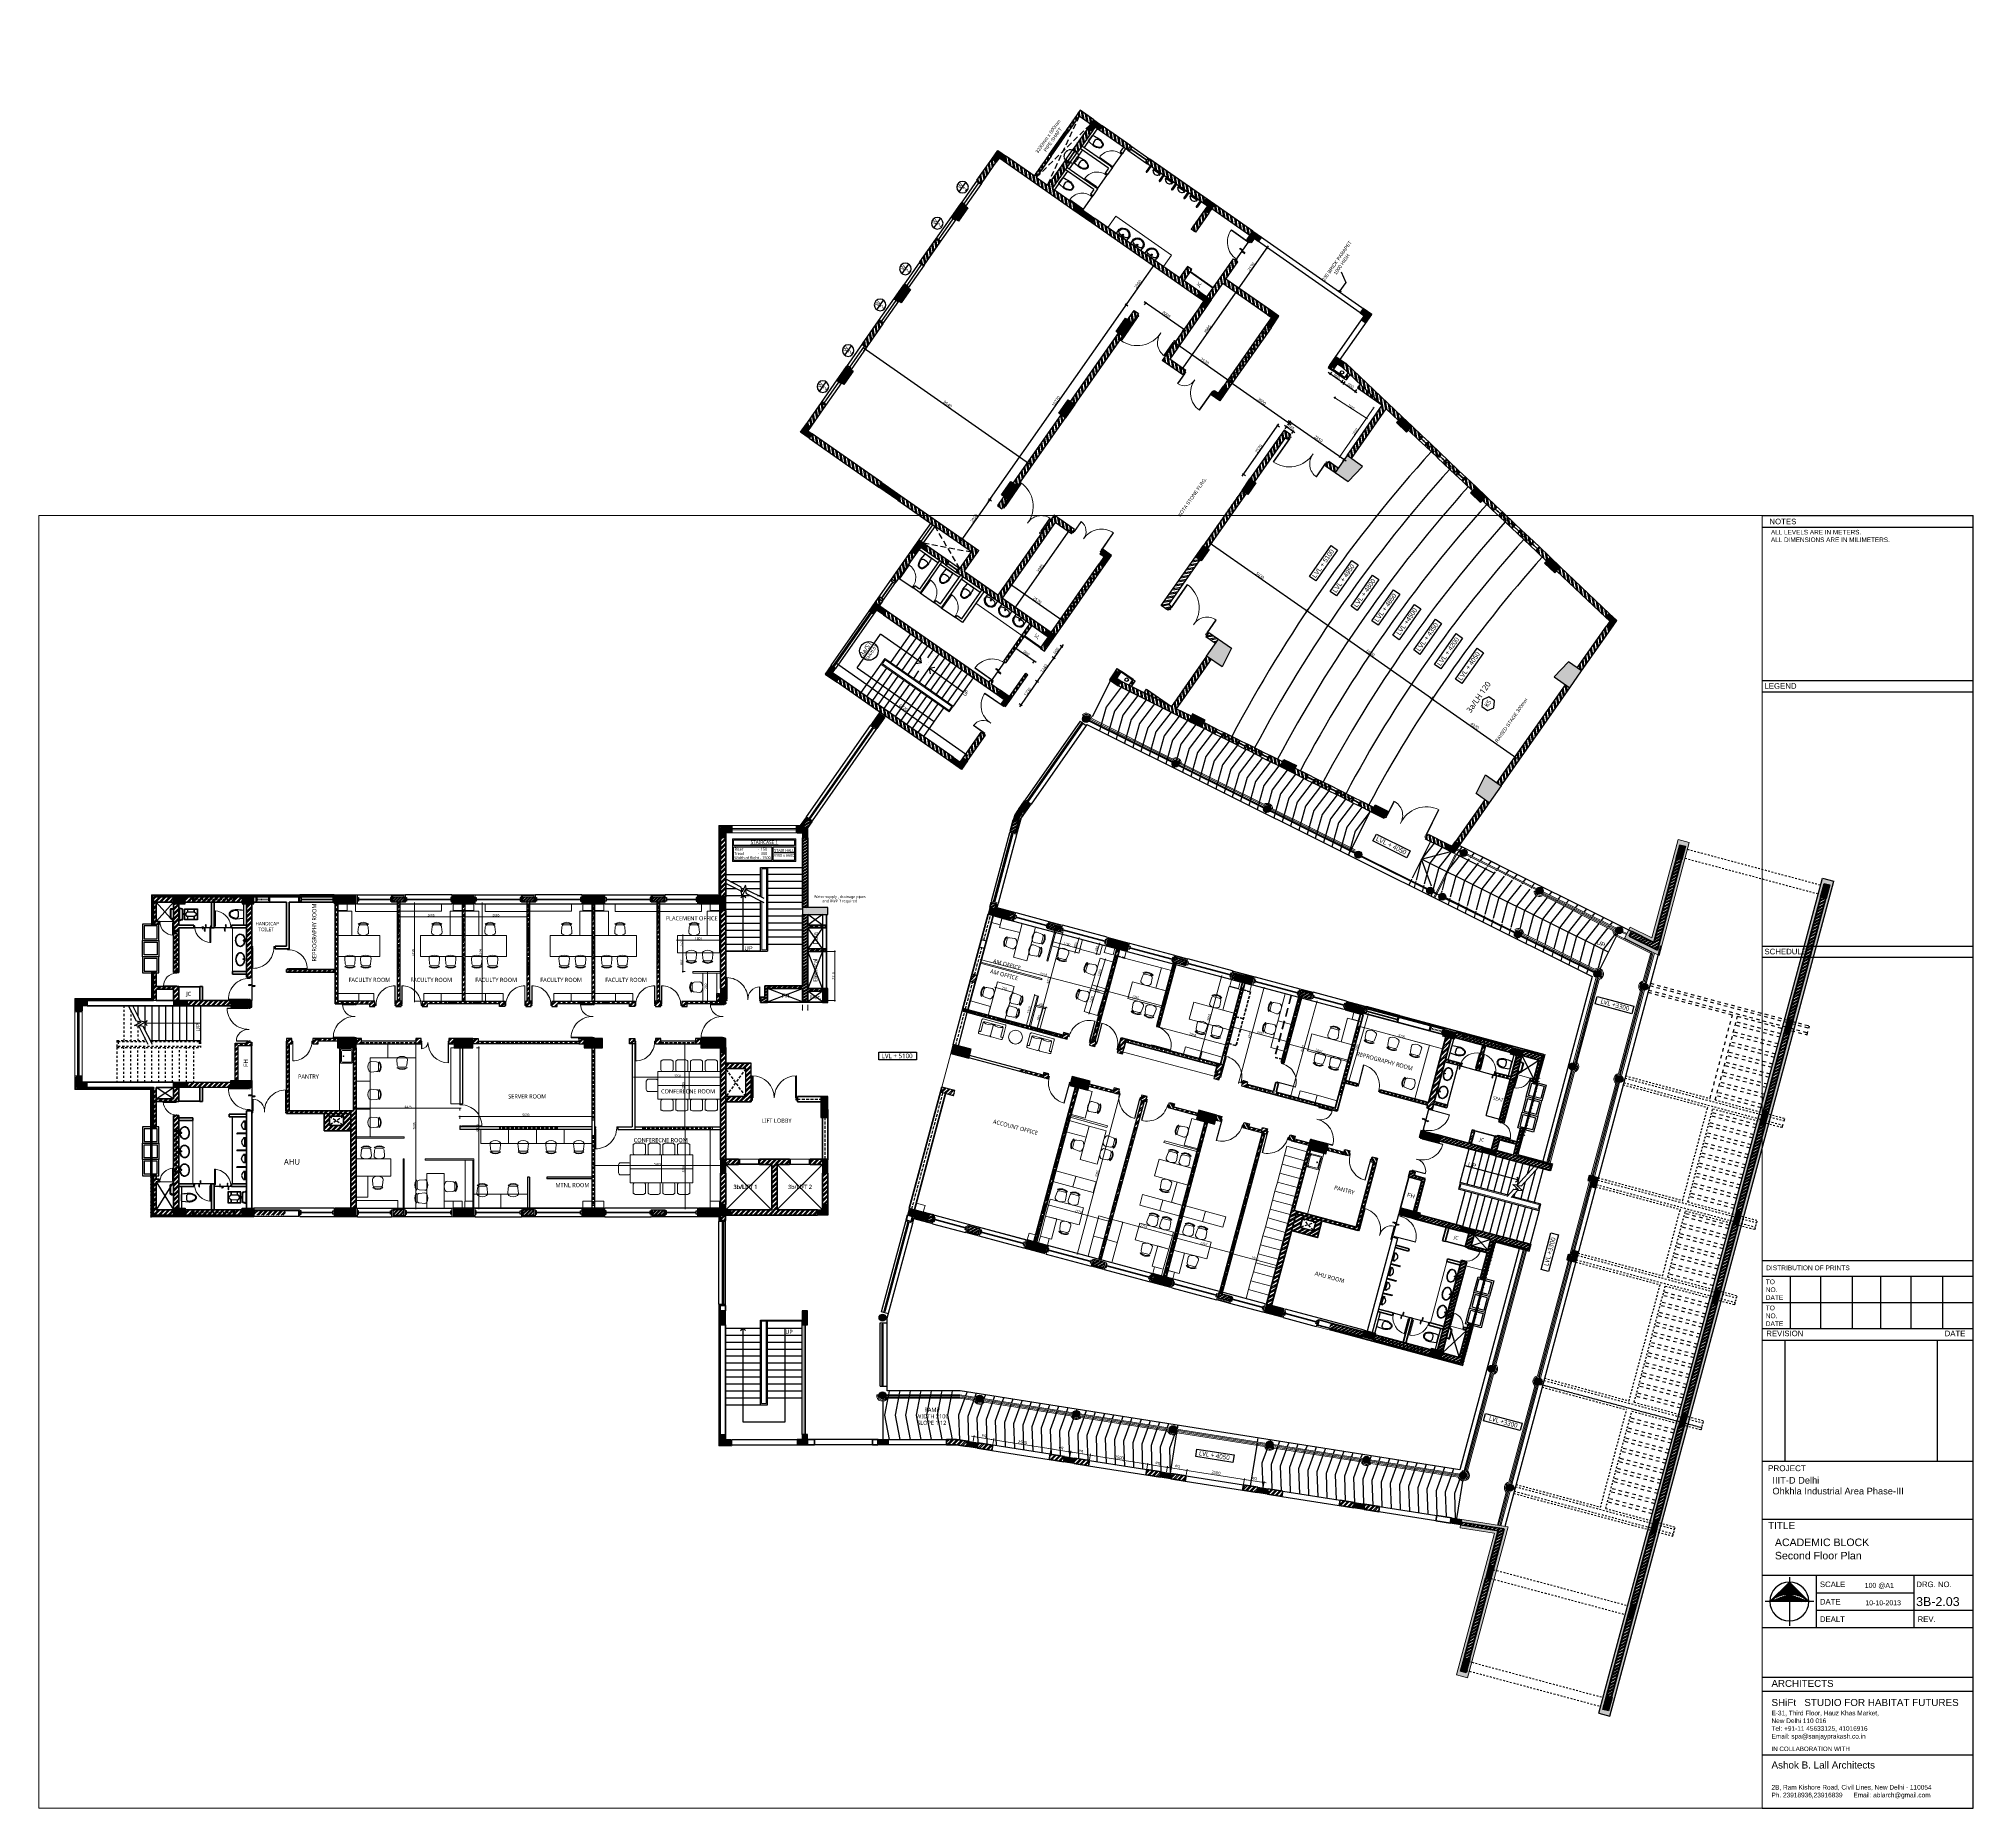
# Model space of a CAD drawing. Header units: millimetres. Extents: x 897770 to 1185420, y -692043 to -233237.
# Drawn here: x 898103 to 981518, y -392994 to -316676 of the extents above; entities that cross this region are included whole.
import ezdxf
from ezdxf.enums import TextEntityAlignment as Align

# ---------------------------------------------------------------- set-up
doc = ezdxf.new("R2010")
doc.units = ezdxf.units.MM
doc.header["$MEASUREMENT"] = 0
doc.header["$PDMODE"] = 67
for name, pattern in [('ACAD_ISO05W100', [36, 24, -3, 0, -3, 0, -3, 0, -3]), ('Dash', [6, 3, -3]), ('DASHED', [0.75, 0.5, -0.25]), ('DASHED2', [0.375, 0.25, -0.125]), ('HIDDEN', [0.375, 0.25, -0.125])]:
    doc.linetypes.add(name, pattern=pattern)
doc.layers.get('Defpoints').update_dxf_attribs({"color": 6})
for name, color, linetype in [('A-Anno Tags', 6, 'Continuous'), ('A-Ele 10', 3, 'Continuous'), ('A-Elevation', 4, 'Continuous'), ('A-Railing', 4, 'Continuous'), ('A-Sanitory', 8, 'Continuous'), ('A-Steps', 3, 'Continuous'), ('A-Wall Patt', 8, 'Continuous'), ('A-Window', 4, 'Continuous'), ('Anno_Frames', 7, 'Continuous'), ('Anno_Labels', 7, 'Continuous'), ('S-Conc Patt', 9, 'Continuous')]:
    doc.layers.add(name, color=color, linetype=linetype)
for name, color, linetype, lineweight in [('A-Detail Lines', 8, 'Continuous', 25), ('A-Door', 4, 'Continuous', 9), ('A-DTLS-Elevation', 4, 'Continuous', 25), ('A-Wall Sec', 1, 'Continuous', 30), ('A-WIN', 5, 'Continuous', 25), ('Ann_TitleBlock 2', 5, 'Continuous', 25), ('Anno_Tittleblock', 5, 'Continuous', 13), ('column hatch', 12, 'Continuous', 5), ('Dim', 254, 'Continuous', 13), ('DW Tags', 7, 'Continuous', 13), ('ele l', 6, 'Continuous', 15), ('elevation', 4, 'Continuous', 13), ('Fire pipe', 80, 'Continuous', 15), ('FLOOR', 41, 'Continuous', 5), ('frntr', 32, 'Continuous', 13), ('I-Furniture', 34, 'Continuous', 13), ('P-SANR-FIXT', 6, 'Continuous', 9), ('S-Concrete', 40, 'Continuous', 30), ('ST CLADDING PLAN', 6, 'Continuous', 9), ('STAIR', 3, 'Continuous', 9), ('text', 7, 'Continuous', 5)]:
    doc.layers.add(name, color=color, linetype=linetype, lineweight=lineweight)
doc.layers.add('hatch', color=7, linetype='Continuous', lineweight=0, true_color=0x525252)
doc.layers.add('I-Kitchen App', color=7, linetype='Continuous', lineweight=18, true_color=0xd06f25)
doc.styles.add('IIITD @ 100', font='trebuc.ttf', dxfattribs={"height": 210})
doc.styles.add('RM-NAME', font='arial.ttf', dxfattribs={"width": 0.8})
doc.styles.get("Standard").update_dxf_attribs({"font": 'trebuc.ttf'})
doc.styles.add('TITLE', font='swissel.ttf', dxfattribs={"height": 4.3})
doc.dimstyles.new('IIITD_WD_M @ 100', dxfattribs={"dimscale": 100, "dimtxt": 1.3, "dimasz": 0.75, "dimexe": 0.5, "dimexo": 0.25, "dimgap": 0.3, "dimtad": 1, "dimdec": 0, "dimrnd": 1, "dimzin": 0, "dimdsep": 46, "dimtxsty": 'Standard', "dimblk": 'ARCHTICK', "dimcen": 0.2, "dimdle": 1, "dimclrd": 8, "dimclre": 9, "dimadec": 0, "dimazin": 0, "dimtfac": 1, "dimtdec": 0, "dimtofl": 0, "dimtmove": 0, "dimatfit": 0, "dimfxl": 1, "dimtolj": 1, "dimtzin": 0, "dimlwd": -1, "dimlwe": -1, "dimarcsym": 0})
doc.dimstyles.new('IIITD_WD_M @ 50', dxfattribs={"dimscale": 50, "dimtxt": 2, "dimasz": 0.5, "dimexe": 0.5, "dimexo": 0.25, "dimgap": 0.3, "dimtad": 1, "dimdec": 0, "dimrnd": 1, "dimzin": 0, "dimdsep": 46, "dimtxsty": 'Standard', "dimblk": 'ARCHTICK', "dimcen": 0.2, "dimdle": 1, "dimclrd": 8, "dimclre": 9, "dimadec": 0, "dimazin": 0, "dimtfac": 1, "dimtdec": 0, "dimtofl": 0, "dimtmove": 0, "dimatfit": 0, "dimfxl": 1, "dimtolj": 1, "dimtzin": 0, "dimlwd": -1, "dimlwe": -1, "dimarcsym": 0})
pattern_1 = [(135, (384534.61, -952311.22), (-106.066017, -106.066017), []), (135, (384534.61, -952240.5), (-106.066017, -106.066017), [])]
pattern_2 = [(135, (263778.06, -860001.6), (-106.066017, -106.066017), []), (135, (263778.06, -859930.89), (-106.066017, -106.066017), [])]
pattern_3 = [(135, (640363.34, -388330.48), (-106.06602, -106.06602), []), (135, (640363.34, -388259.77), (-106.06602, -106.06602), [])]
pattern_4 = [(135, (263548.06, -860000.86), (-106.066017, -106.066017), []), (135, (263548.06, -859930.15), (-106.066017, -106.066017), [])]
pattern_5 = [(135, (384535.82, -859993.5), (-106.066017, -106.066017), []), (135, (384535.82, -859922.79), (-106.066017, -106.066017), [])]
pattern_6 = [(135, (384534.61, -860001.6), (-106.066017, -106.066017), []), (135, (384534.61, -859930.89), (-106.066017, -106.066017), [])]
pattern_7 = [(135, (531737.08, -431858.42), (-106.066, -106.066), []), (135, (531737.08, -431787.71), (-106.066, -106.066), [])]
pattern_8 = [(225, (640363.34, -458721.84), (-106.06602, 106.06602), []), (225, (640363.34, -458792.55), (-106.06602, 106.06602), [])]
pattern_9 = [(135, (640363.34, -388992.6), (-106.06602, -106.06602), []), (135, (640363.34, -388921.88), (-106.06602, -106.06602), [])]
pattern_10 = [(45, (675, 5e-08), (-106.066017, 106.066017), []), (45, (745.71, 5e-08), (-106.066017, 106.066017), [])]
pattern_11 = [(45, (1590101.54, -82361.9), (-106.066017, 106.066017), []), (45, (1590172.26, -82361.9), (-106.066017, 106.066017), [])]
pattern_12 = [(45, (1589826.23, -82191.91), (-106.066017, 106.066017), []), (45, (1589896.94, -82191.91), (-106.066017, 106.066017), [])]
pattern_13 = [(45, (1595136.61, -82191.91), (-106.066017, 106.066017), []), (45, (1595207.33, -82191.91), (-106.066017, 106.066017), [])]
pattern_14 = [(45, (1590101.54, -83978.03), (-106.066017, 106.066017), []), (45, (1590172.26, -83978.03), (-106.066017, 106.066017), [])]
pattern_15 = [(30, (-150000, 4e-12), (-56.25, 97.427858), []), (30, (-149948.77, -13.73), (-56.25, 97.427858), [])]

# ---------------------------------------------------------------- blocks, each defined once
blk = doc.blocks.new('Big Door Garbage')
at = {"layer": 'A-Detail Lines', "lineweight": 18}
for centre, radius, start, end in [((-12515, 128703), 515, 270, 3.89689), ((-11085, 128703), 915, 177.80782, 270)]:
    blk.add_arc(centre, radius, start, end, dxfattribs=at)
at = {"layer": 'ele l', "lineweight": 18}
for p, q in [((-12550, 128778), (-12500, 128778)), ((-12550, 128703), (-12550, 128778)), ((-12550, 128703), (-12515, 128703)), ((-12515, 128738), (-12500, 128738)), ((-12515, 128703), (-12515, 128738)), ((-12515, 128703), (-12515, 128188)), ((-12499, 128703), (-12515, 128703)), ((-12500, 128778), (-12500, 128738)), ((-12499, 128703), (-12499, 128188)), ((-11101, 128703), (-11101, 127788)), ((-11101, 128703), (-11085, 128703)), ((-11100, 128778), (-11100, 128738)), ((-11050, 128778), (-11100, 128778)), ((-11085, 128738), (-11100, 128738)), ((-11085, 128703), (-11085, 128738)), ((-11050, 128703), (-11085, 128703)), ((-11085, 128703), (-11085, 127788)), ((-11050, 128703), (-11050, 128778))]:
    blk.add_line(p, q, dxfattribs=at)
blk = doc.blocks.new('ABL_Door_S - 750 x 2100-5-3 Second Floor Lvl')
at = {"layer": 'A-Door', "color": 5, "lineweight": 18}
for p, q in [((-375, 37.5), (-325, 37.5)), ((-375, -37.5), (-375, 37.5)), ((-325, 37.5), (-325, -2.5)), ((325, 37.5), (325, -2.5)), ((375, 37.5), (325, 37.5)), ((375, -37.5), (375, 37.5)), ((-375, -37.5), (-340, -37.5)), ((-340, -2.5), (-325, -2.5)), ((-340, -37.5), (-340, -2.5)), ((-340, -37.5), (-340, -652.3)), ((-325, -37.5), (-340, -37.5)), ((-325, -37.5), (-325, -652.5)), ((340, -2.5), (325, -2.5)), ((340, -37.5), (340, -2.5)), ((375, -37.5), (340, -37.5))]:
    blk.add_line(p, q, dxfattribs=at)
at = {"layer": 'A-Door', "lineweight": 18}
blk.add_arc((-325, -2.5), 650, 268.677672, 0, dxfattribs=at)
blk = doc.blocks.new('Toil Hostel1')
at = {"color": 0, "linetype": 'ByBlock'}
blk.add_lwpolyline([(115, -477), (115, 523)], dxfattribs=at)
for points in [[(430, 218), (137, 188, 0.384412), (115, 163), (115, -117, 0.383904), (137, -142, 0.001434), (429, -172, 0.140641), (675, -102, 0.259738), (745, 23, 0.259738), (675, 148, 0.139471)], [(340, 88), (340, -42, 0.422961), (443, -142, 0.13189), (659, -77, 0.259738), (715, 23, 0.259738), (659, 123, 0.13189), (443, 188, 0.422961)]]:
    blk.add_lwpolyline(points, format="xyb", close=True, dxfattribs=at)
blk.add_arc((431, -147), 25, 264.2811, 270.16002, dxfattribs=at)
blk = doc.blocks.new('M_Urinal-Wall-3_6-lower gf0')
for p, q in [((-261, 159), (-287, 159)), ((-287, 159), (-287, 57)), ((-287, 57), (69, 57)), ((-261, 159), (-261, 57)), ((43, 104), (-261, 104)), ((-261, 104), (-261, 57)), ((69, 159), (43, 159)), ((43, 159), (43, 57)), ((43, 57), (43, 104)), ((69, 57), (69, 159))]:
    blk.add_line(p, q)
blk.add_arc((-109, 68), 178, 31.00272, 148.99728)
blk = doc.blocks.new('DROP')
at = {"layer": 'A-Detail Lines'}
h = blk.add_hatch(dxfattribs=at)
h.set_pattern_fill('ANSI31', color=256, scale=100, angle=270, style=0)
h.set_pattern_definition([(45, (-30796.783, -8736.205), (8.838835, -8.838835), [])])
h.paths.add_polyline_path([(-46, 0), (-46, -147), (-75, -147), (-75, 0)])
h.paths.add_polyline_path([(0, 147), (0, 0), (-30, 0), (-30, 147)])
for p, q in [((-46, -147), (-46, 0)), ((0, 0), (0, 148))]:
    blk.add_line(p, q, dxfattribs=at)
blk = doc.blocks.new('Door Tag')
blk.add_line((-3.5, 0), (3.5, 0))
blk.add_circle((0, 0), 4)
blk.add_attdef('DW_NAME', text='', height=2).set_placement((0, 0), align=Align.BOTTOM_CENTER)
blk.add_attdef('SHEET_NO', text='', height=1.4).set_placement((0.05, -0.54), align=Align.TOP_CENTER)
blk = doc.blocks.new('win 900')
at = {"layer": 'A-Window', "color": 2, "lineweight": 30}
blk.add_line((430344, -130219), (431444, -130219), dxfattribs=at)
at = {"layer": 'A-Window'}
for points in [[(430294, -130104), (431494, -130104)], [(430294, -130294), (430344, -130294), (430344, -130144), (430294, -130144)], [(430294, -130334), (431494, -130334)], [(431494, -130294), (431444, -130294), (431444, -130144), (431494, -130144)]]:
    blk.add_lwpolyline(points, dxfattribs=at)
blk = doc.blocks.new('Win Ven 600')
at = {"layer": 'A-Window', "color": 2, "lineweight": 40}
blk.add_line((511329, 18865), (511829, 18865), dxfattribs=at)
at = {"layer": 'A-Window'}
for points in [[(511279, 18980), (511879, 18980)], [(511279, 18790), (511329, 18790), (511329, 18940), (511279, 18940)], [(511279, 18750), (511879, 18750)], [(511879, 18790), (511829, 18790), (511829, 18940), (511879, 18940)]]:
    blk.add_lwpolyline(points, dxfattribs=at)
blk = doc.blocks.new('Win 1250')
at = {"layer": 'A-Window', "color": 2, "lineweight": 40}
blk.add_line((510449, 21610), (511299, 21610), dxfattribs=at)
at = {"layer": 'A-Window'}
for points in [[(510374, 21725), (511374, 21725)], [(510374, 21535), (510449, 21535), (510449, 21685), (510374, 21685)], [(510374, 21495), (511374, 21495)], [(511374, 21535), (511299, 21535), (511299, 21685), (511374, 21685)]]:
    blk.add_lwpolyline(points, dxfattribs=at)
blk = doc.blocks.new('Room Tag with Finish')
blk.add_lwpolyline([(0, 0), (-2.6, -1.5), (-2.6, -4.5), (0, -6), (2.6, -4.5), (2.6, -1.5)], close=True)
at = {"layer": 'Anno_Frames'}
blk.add_attdef('ROOM_NAME', text='', height=2.5, dxfattribs=at).set_placement((0, 0), align=Align.BOTTOM_CENTER)
blk.add_attdef('FF', text='', height=2, dxfattribs=at).set_placement((0, -1.85), align=Align.TOP_CENTER)
blk = doc.blocks.new('ABL_Door_S - 1000 x 2100-11-3 Second Floor Lvl')
at = {"layer": 'A-Door'}
blk.add_arc((-450, -2.5), 900, 269.045026, 0, dxfattribs=at)
at = {"layer": 'ele l'}
for p, q in [((-500, 37.5), (-450, 37.5)), ((-500, -37.5), (-500, 37.5)), ((-450, 37.5), (-450, -2.5)), ((450, 37.5), (450, -2.5)), ((500, 37.5), (450, 37.5)), ((500, -37.5), (500, 37.5)), ((-500, -37.5), (-465, -37.5)), ((-465, -2.5), (-450, -2.5)), ((-465, -37.5), (-465, -2.5)), ((-465, -37.5), (-465, -902.4)), ((-450, -37.5), (-465, -37.5)), ((-450, -37.5), (-450, -902.5)), ((465, -2.5), (450, -2.5)), ((465, -37.5), (465, -2.5)), ((500, -37.5), (465, -37.5))]:
    blk.add_line(p, q, dxfattribs=at)
blk = doc.blocks.new('basin13_pl')
for points in [[(-412, -2, -0.32431), (-229, 275, -0.074195), (-226, 276), (0, 262), (0, -262), (-223, -275, -0.082611), (-232, -273, -0.313325), (-412, -2)], [(-382, 1, -0.373947), (-169, 245, -0.252869), (-89, 186, -0.078211), (-63, 1, -0.070813), (-89, -186, -0.2542), (-169, -244, -0.371653), (-382, 1)]]:
    blk.add_lwpolyline(points, format="xyb", close=True)
at = {"lineweight": -2}
blk.add_circle((-122, 1), 28.8, dxfattribs=at)
blk = doc.blocks.new('400 side opening shuuttered')
at = {"layer": 'A-Window', "color": 2, "lineweight": 40}
blk.add_line((-42426, 98202), (-42381, 97905), dxfattribs=at)
at = {"layer": 'A-Window'}
for points in [[(-42547, 98234), (-42488, 97838)], [(-42507, 98240), (-42500, 98191), (-42351, 98213), (-42359, 98262)], [(-42448, 97844), (-42455, 97894), (-42307, 97916), (-42300, 97867)], [(-42319, 98268), (-42260, 97872)]]:
    blk.add_lwpolyline(points, dxfattribs=at)
blk = doc.blocks.new('Upper WINDOW')
at = {"layer": 'A-Window', "color": 2, "linetype": 'DASHED2', "lineweight": 40, "ltscale": 300}
blk.add_line((-18120, 103110), (-18489, 100637), dxfattribs=at)
for points in [[(-18226, 103176), (-17999, 103142)], [(-18383, 100571), (-18610, 100605)]]:
    blk.add_lwpolyline(points, dxfattribs=at)
at = {"layer": 'A-Window'}
for points in [[(-18038, 103148), (-18046, 103099), (-18194, 103121), (-18187, 103171)], [(-18423, 100577), (-18415, 100626), (-18564, 100649), (-18571, 100599)]]:
    blk.add_lwpolyline(points, dxfattribs=at)
blk = doc.blocks.new('V_NO')
at = {"layer": 'A-Anno Tags'}
blk.add_line((250, 0), (-250, 0), dxfattribs=at)
blk.add_circle((0, 0), 250, dxfattribs=at)
at = {"style": 'RM-NAME', "width": 0.8}
for tag, p in [('D_W', (4, 39)), ('DW_NO', (4, -202))]:
    blk.add_attdef(tag, text='', height=168, dxfattribs=at).set_placement(p, align=Align.CENTER)
at = {"style": 'RM-NAME', "width": 0.8, "flags": 1}
for tag, p in [('LINTEL_LVL', (11, -633)), ('SILL_LVL', (18, -869)), ('WIDTH', (11, -445)), ('DOOR_MATERIAL', (18, -1117)), ('HANDLE', (18, -1613)), ('HINGES', (18, -1381)), ('SWING', (18, -2142)), ('SPEC1', (18, -2423)), ('SPEC2', (18, -2647)), ('LATCH', (18, -1912)), ('SPEC3', (18, -2901))]:
    blk.add_attdef(tag, text='', height=168, dxfattribs=at).set_placement(p, align=Align.CENTER)
blk = doc.blocks.new('_ArchTick')
at = {"color": 0, "linetype": 'ByBlock', "const_width": 0.15}
blk.add_lwpolyline([(-0.5, -0.5), (0.5, 0.5)], dxfattribs=at)
blk = doc.blocks.new('*D113')
at = {"layer": 'A-Anno Tags', "color": 8, "transparency": 16777216}
blk.add_line((528569, -418865), (531769, -418865), dxfattribs=at)
at = {"layer": 'A-Anno Tags', "color": 9, "transparency": 16777216}
for p, q in [((528669, -418965), (528669, -418815)), ((531669, -418965), (531669, -418815))]:
    blk.add_line(p, q, dxfattribs=at)
at = {"layer": 'Defpoints', "color": 0, "linetype": 'Continuous', "transparency": 16777216}
for p in [(528669, -419009), (531669, -418865), (531669, -419009)]:
    blk.add_point(p, dxfattribs=at)
at = {"layer": 'A-Anno Tags', "color": 8, "linetype": 'Continuous', "transparency": 16777216, "xscale": 50, "yscale": 50, "zscale": 50, "rotation": 180}
blk.add_blockref('_ArchTick', (528669, -418865), dxfattribs=at)
at = {"layer": 'A-Anno Tags', "color": 8, "linetype": 'Continuous', "transparency": 16777216, "xscale": 50, "yscale": 50, "zscale": 50}
blk.add_blockref('_ArchTick', (531669, -418865), dxfattribs=at)
at = {"layer": 'A-Anno Tags', "color": 0, "linetype": 'Continuous', "transparency": 16777216, "insert": (530169, -418769), "char_height": 130, "attachment_point": 5}
blk.add_mtext('\\A1;3000', dxfattribs=at)
blk = doc.blocks.new('*D114')
at = {"layer": 'A-Anno Tags', "color": 8, "transparency": 16777216}
blk.add_line((528539, -418865), (525769, -418865), dxfattribs=at)
at = {"layer": 'A-Anno Tags', "color": 9, "transparency": 16777216}
for p, q in [((525869, -418965), (525869, -418815)), ((528439, -418965), (528439, -418815))]:
    blk.add_line(p, q, dxfattribs=at)
at = {"layer": 'Defpoints', "color": 0, "linetype": 'Continuous', "transparency": 16777216}
for p in [(525869, -418865), (525869, -419229), (528439, -419229)]:
    blk.add_point(p, dxfattribs=at)
at = {"layer": 'A-Anno Tags', "color": 8, "linetype": 'Continuous', "transparency": 16777216, "xscale": 50, "yscale": 50, "zscale": 50, "rotation": 180}
blk.add_blockref('_ArchTick', (525869, -418865), dxfattribs=at)
at = {"layer": 'A-Anno Tags', "color": 8, "linetype": 'Continuous', "transparency": 16777216, "xscale": 50, "yscale": 50, "zscale": 50}
blk.add_blockref('_ArchTick', (528439, -418865), dxfattribs=at)
at = {"layer": 'A-Anno Tags', "color": 0, "linetype": 'Continuous', "transparency": 16777216, "insert": (527154, -418769), "char_height": 130, "attachment_point": 5}
blk.add_mtext('\\A1;2570', dxfattribs=at)
blk = doc.blocks.new('*D115')
at = {"layer": 'A-Anno Tags', "color": 9, "transparency": 16777216}
for p, q in [((526552, -415572), (526610, -415572)), ((526552, -419557), (526610, -419557))]:
    blk.add_line(p, q, dxfattribs=at)
at = {"layer": 'A-Anno Tags', "color": 8, "transparency": 16777216}
blk.add_line((526560, -419657), (526560, -415472), dxfattribs=at)
at = {"layer": 'Defpoints', "color": 0, "linetype": 'Continuous', "transparency": 16777216}
for p in [(526527, -415572), (526560, -415572), (526527, -419557)]:
    blk.add_point(p, dxfattribs=at)
at = {"layer": 'A-Anno Tags', "color": 8, "linetype": 'Continuous', "transparency": 16777216, "xscale": 50, "yscale": 50, "zscale": 50}
for p, rotation in [((526560, -415572), 90), ((526560, -419557), 270)]:
    blk.add_blockref('_ArchTick', p, dxfattribs=dict(at, rotation=rotation))
at = {"layer": 'A-Anno Tags', "color": 0, "linetype": 'Continuous', "transparency": 16777216, "insert": (526463, -417565), "char_height": 130, "attachment_point": 5, "rotation": 90}
blk.add_mtext('\\A1;3985', dxfattribs=at)
blk = doc.blocks.new('*D116')
at = {"layer": 'A-Anno Tags', "color": 8, "transparency": 16777216}
blk.add_line((526560, -415442), (526560, -413112), dxfattribs=at)
at = {"layer": 'A-Anno Tags', "color": 9, "transparency": 16777216}
for p, q in [((526560, -413212), (526610, -413212)), ((526560, -415342), (526610, -415342))]:
    blk.add_line(p, q, dxfattribs=at)
at = {"layer": 'Defpoints', "color": 0, "linetype": 'Continuous', "transparency": 16777216}
for p in [(526552, -413212), (526560, -413212), (526552, -415342)]:
    blk.add_point(p, dxfattribs=at)
at = {"layer": 'A-Anno Tags', "color": 8, "linetype": 'Continuous', "transparency": 16777216, "xscale": 50, "yscale": 50, "zscale": 50}
for p, rotation in [((526560, -413212), 90), ((526560, -415342), 270)]:
    blk.add_blockref('_ArchTick', p, dxfattribs=dict(at, rotation=rotation))
at = {"layer": 'A-Anno Tags', "color": 0, "linetype": 'Continuous', "transparency": 16777216, "insert": (526463, -414277), "char_height": 130, "attachment_point": 5, "rotation": 90}
blk.add_mtext('\\A1;2130', dxfattribs=at)
blk = doc.blocks.new('*D117')
at = {"layer": 'A-Anno Tags', "color": 8, "transparency": 16777216}
blk.add_line((525739, -418164), (523539, -418164), dxfattribs=at)
at = {"layer": 'A-Anno Tags', "color": 9, "transparency": 16777216}
for p, q in [((523639, -418264), (523639, -418114)), ((525639, -418264), (525639, -418114))]:
    blk.add_line(p, q, dxfattribs=at)
at = {"layer": 'Defpoints', "color": 0, "linetype": 'Continuous', "transparency": 16777216}
for p in [(523639, -418164), (523639, -418854), (525639, -418865)]:
    blk.add_point(p, dxfattribs=at)
at = {"layer": 'A-Anno Tags', "color": 8, "linetype": 'Continuous', "transparency": 16777216, "xscale": 50, "yscale": 50, "zscale": 50, "rotation": 180}
blk.add_blockref('_ArchTick', (523639, -418164), dxfattribs=at)
at = {"layer": 'A-Anno Tags', "color": 8, "linetype": 'Continuous', "transparency": 16777216, "xscale": 50, "yscale": 50, "zscale": 50}
blk.add_blockref('_ArchTick', (525639, -418164), dxfattribs=at)
at = {"layer": 'A-Anno Tags', "color": 0, "linetype": 'Continuous', "transparency": 16777216, "insert": (524639, -418068), "char_height": 130, "attachment_point": 5}
blk.add_mtext('\\A1;2000', dxfattribs=at)
blk = doc.blocks.new('*D118')
at = {"layer": 'A-Anno Tags', "color": 9, "transparency": 16777216}
for p, q in [((523086, -418722), (522936, -418722)), ((523086, -428992), (522936, -428992))]:
    blk.add_line(p, q, dxfattribs=at)
at = {"layer": 'A-Anno Tags', "color": 8, "transparency": 16777216}
blk.add_line((522986, -429092), (522986, -418622), dxfattribs=at)
at = {"layer": 'Defpoints', "color": 0, "linetype": 'Continuous', "transparency": 16777216}
for p in [(522986, -418722), (523409, -418722), (523409, -428992)]:
    blk.add_point(p, dxfattribs=at)
at = {"layer": 'A-Anno Tags', "color": 8, "linetype": 'Continuous', "transparency": 16777216, "xscale": 50, "yscale": 50, "zscale": 50}
for p, rotation in [((522986, -418722), 90), ((522986, -428992), 270)]:
    blk.add_blockref('_ArchTick', p, dxfattribs=dict(at, rotation=rotation))
at = {"layer": 'A-Anno Tags', "color": 0, "linetype": 'Continuous', "transparency": 16777216, "insert": (522890, -423857), "char_height": 130, "attachment_point": 5, "rotation": 90}
blk.add_mtext('\\A1;10270', dxfattribs=at)
blk = doc.blocks.new('*D119')
at = {"layer": 'A-Anno Tags', "color": 9, "transparency": 16777216}
for p, q in [((523086, -428992), (522936, -428992)), ((523086, -431042), (522936, -431042))]:
    blk.add_line(p, q, dxfattribs=at)
at = {"layer": 'A-Anno Tags', "color": 8, "transparency": 16777216}
blk.add_line((522986, -428892), (522986, -431142), dxfattribs=at)
at = {"layer": 'Defpoints', "color": 0, "linetype": 'Continuous', "transparency": 16777216}
for p in [(523409, -428992), (522986, -431042), (523409, -431042)]:
    blk.add_point(p, dxfattribs=at)
at = {"layer": 'A-Anno Tags', "color": 8, "linetype": 'Continuous', "transparency": 16777216, "xscale": 50, "yscale": 50, "zscale": 50}
for p, rotation in [((522986, -428992), 90), ((522986, -431042), 270)]:
    blk.add_blockref('_ArchTick', p, dxfattribs=dict(at, rotation=rotation))
at = {"layer": 'A-Anno Tags', "color": 0, "linetype": 'Continuous', "transparency": 16777216, "insert": (522890, -430017), "char_height": 130, "attachment_point": 5, "rotation": 90}
blk.add_mtext('\\A1;2050', dxfattribs=at)
blk = doc.blocks.new('*D120')
at = {"layer": 'A-Anno Tags', "color": 9, "transparency": 16777216}
for p, q in [((523086, -416672), (522936, -416672)), ((523086, -418722), (522936, -418722))]:
    blk.add_line(p, q, dxfattribs=at)
at = {"layer": 'A-Anno Tags', "color": 8, "transparency": 16777216}
blk.add_line((522986, -418822), (522986, -416572), dxfattribs=at)
at = {"layer": 'Defpoints', "color": 0, "linetype": 'Continuous', "transparency": 16777216}
for p in [(522986, -416672), (523409, -416672), (523409, -418722)]:
    blk.add_point(p, dxfattribs=at)
at = {"layer": 'A-Anno Tags', "color": 8, "linetype": 'Continuous', "transparency": 16777216, "xscale": 50, "yscale": 50, "zscale": 50}
for p, rotation in [((522986, -416672), 90), ((522986, -418722), 270)]:
    blk.add_blockref('_ArchTick', p, dxfattribs=dict(at, rotation=rotation))
at = {"layer": 'A-Anno Tags', "color": 0, "linetype": 'Continuous', "transparency": 16777216, "insert": (522890, -417697), "char_height": 130, "attachment_point": 5, "rotation": 90}
blk.add_mtext('\\A1;2050', dxfattribs=at)
blk = doc.blocks.new('*D121')
at = {"layer": 'A-Anno Tags', "color": 8, "transparency": 16777216}
blk.add_line((523509, -426738), (514769, -426738), dxfattribs=at)
at = {"layer": 'A-Anno Tags', "color": 9, "transparency": 16777216}
for p, q in [((514869, -426838), (514869, -426688)), ((523409, -426838), (523409, -426688))]:
    blk.add_line(p, q, dxfattribs=at)
at = {"layer": 'Defpoints', "color": 0, "linetype": 'Continuous', "transparency": 16777216}
for p in [(514869, -426738), (514869, -426911), (523409, -426911)]:
    blk.add_point(p, dxfattribs=at)
at = {"layer": 'A-Anno Tags', "color": 8, "linetype": 'Continuous', "transparency": 16777216, "xscale": 50, "yscale": 50, "zscale": 50, "rotation": 180}
blk.add_blockref('_ArchTick', (514869, -426738), dxfattribs=at)
at = {"layer": 'A-Anno Tags', "color": 8, "linetype": 'Continuous', "transparency": 16777216, "xscale": 50, "yscale": 50, "zscale": 50}
blk.add_blockref('_ArchTick', (523409, -426738), dxfattribs=at)
at = {"layer": 'A-Anno Tags', "color": 0, "linetype": 'Continuous', "transparency": 16777216, "insert": (519139, -426642), "char_height": 130, "attachment_point": 5}
blk.add_mtext('\\A1;8540', dxfattribs=at)
blk = doc.blocks.new('*D122')
at = {"layer": 'A-Anno Tags', "color": 8, "transparency": 16777216}
blk.add_line((528654, -433587), (527494, -433587), dxfattribs=at)
at = {"layer": 'A-Anno Tags', "color": 9, "transparency": 16777216}
for p, q in [((527594, -433687), (527594, -433537)), ((528554, -433687), (528554, -433537))]:
    blk.add_line(p, q, dxfattribs=at)
at = {"layer": 'Defpoints', "color": 0, "linetype": 'Continuous', "transparency": 16777216}
for p in [(527594, -433587), (527594, -434212), (528554, -434212)]:
    blk.add_point(p, dxfattribs=at)
at = {"layer": 'A-Anno Tags', "color": 8, "linetype": 'Continuous', "transparency": 16777216, "xscale": 50, "yscale": 50, "zscale": 50, "rotation": 180}
blk.add_blockref('_ArchTick', (527594, -433587), dxfattribs=at)
at = {"layer": 'A-Anno Tags', "color": 8, "linetype": 'Continuous', "transparency": 16777216, "xscale": 50, "yscale": 50, "zscale": 50}
blk.add_blockref('_ArchTick', (528554, -433587), dxfattribs=at)
at = {"layer": 'A-Anno Tags', "color": 0, "linetype": 'Continuous', "transparency": 16777216, "insert": (528074, -433490), "char_height": 130, "attachment_point": 5}
blk.add_mtext('\\A1;960', dxfattribs=at)
blk = doc.blocks.new('*D123')
at = {"layer": 'A-Anno Tags', "color": 9, "transparency": 16777216}
for p, q in [((529073, -434212), (529223, -434212)), ((529073, -435442), (529223, -435442))]:
    blk.add_line(p, q, dxfattribs=at)
at = {"layer": 'A-Anno Tags', "color": 8, "transparency": 16777216}
blk.add_line((529173, -435542), (529173, -434112), dxfattribs=at)
at = {"layer": 'Defpoints', "color": 0, "linetype": 'Continuous', "transparency": 16777216}
for p in [(528669, -434212), (529173, -434212), (528669, -435442)]:
    blk.add_point(p, dxfattribs=at)
at = {"layer": 'A-Anno Tags', "color": 8, "linetype": 'Continuous', "transparency": 16777216, "xscale": 50, "yscale": 50, "zscale": 50}
for p, rotation in [((529173, -434212), 90), ((529173, -435442), 270)]:
    blk.add_blockref('_ArchTick', p, dxfattribs=dict(at, rotation=rotation))
at = {"layer": 'A-Anno Tags', "color": 0, "linetype": 'Continuous', "transparency": 16777216, "insert": (529077, -434827), "char_height": 130, "attachment_point": 5, "rotation": 90}
blk.add_mtext('\\A1;1230', dxfattribs=at)
blk = doc.blocks.new('*D124')
at = {"layer": 'A-Anno Tags', "color": 8, "transparency": 16777216}
blk.add_line((529173, -434312), (529173, -432872), dxfattribs=at)
at = {"layer": 'A-Anno Tags', "color": 9, "transparency": 16777216}
for p, q in [((529073, -432972), (529223, -432972)), ((529073, -434212), (529223, -434212))]:
    blk.add_line(p, q, dxfattribs=at)
at = {"layer": 'Defpoints', "color": 0, "linetype": 'Continuous', "transparency": 16777216}
for p in [(528669, -432972), (529173, -432972), (528669, -434212)]:
    blk.add_point(p, dxfattribs=at)
at = {"layer": 'A-Anno Tags', "color": 8, "linetype": 'Continuous', "transparency": 16777216, "xscale": 50, "yscale": 50, "zscale": 50}
for p, rotation in [((529173, -432972), 90), ((529173, -434212), 270)]:
    blk.add_blockref('_ArchTick', p, dxfattribs=dict(at, rotation=rotation))
at = {"layer": 'A-Anno Tags', "color": 0, "linetype": 'Continuous', "transparency": 16777216, "insert": (529077, -433592), "char_height": 130, "attachment_point": 5, "rotation": 90}
blk.add_mtext('\\A1;1240', dxfattribs=at)
blk = doc.blocks.new('*D125')
at = {"layer": 'A-Anno Tags', "color": 8, "transparency": 16777216}
blk.add_line((528539, -431450), (525769, -431450), dxfattribs=at)
at = {"layer": 'A-Anno Tags', "color": 9, "transparency": 16777216}
for p, q in [((525869, -431550), (525869, -431400)), ((528439, -431550), (528439, -431400))]:
    blk.add_line(p, q, dxfattribs=at)
at = {"layer": 'Defpoints', "color": 0, "linetype": 'Continuous', "transparency": 16777216}
for p in [(525869, -431450), (525869, -431814), (528439, -431814)]:
    blk.add_point(p, dxfattribs=at)
at = {"layer": 'A-Anno Tags', "color": 8, "linetype": 'Continuous', "transparency": 16777216, "xscale": 50, "yscale": 50, "zscale": 50, "rotation": 180}
blk.add_blockref('_ArchTick', (525869, -431450), dxfattribs=at)
at = {"layer": 'A-Anno Tags', "color": 8, "linetype": 'Continuous', "transparency": 16777216, "xscale": 50, "yscale": 50, "zscale": 50}
blk.add_blockref('_ArchTick', (528439, -431450), dxfattribs=at)
at = {"layer": 'A-Anno Tags', "color": 0, "linetype": 'Continuous', "transparency": 16777216, "insert": (527154, -431354), "char_height": 130, "attachment_point": 5}
blk.add_mtext('\\A1;2570', dxfattribs=at)
blk = doc.blocks.new('*D126')
at = {"layer": 'A-Anno Tags', "color": 9, "transparency": 16777216}
for p, q in [((526552, -428157), (526610, -428157)), ((526552, -432142), (526610, -432142))]:
    blk.add_line(p, q, dxfattribs=at)
at = {"layer": 'A-Anno Tags', "color": 8, "transparency": 16777216}
blk.add_line((526560, -432242), (526560, -428057), dxfattribs=at)
at = {"layer": 'Defpoints', "color": 0, "linetype": 'Continuous', "transparency": 16777216}
for p in [(526527, -428157), (526560, -428157), (526527, -432142)]:
    blk.add_point(p, dxfattribs=at)
at = {"layer": 'A-Anno Tags', "color": 8, "linetype": 'Continuous', "transparency": 16777216, "xscale": 50, "yscale": 50, "zscale": 50}
for p, rotation in [((526560, -428157), 90), ((526560, -432142), 270)]:
    blk.add_blockref('_ArchTick', p, dxfattribs=dict(at, rotation=rotation))
at = {"layer": 'A-Anno Tags', "color": 0, "linetype": 'Continuous', "transparency": 16777216, "insert": (526463, -430150), "char_height": 130, "attachment_point": 5, "rotation": 90}
blk.add_mtext('\\A1;3985', dxfattribs=at)
blk = doc.blocks.new('*D127')
at = {"layer": 'A-Anno Tags', "color": 9, "transparency": 16777216}
for p, q in [((529073, -432372), (529223, -432372)), ((529073, -432972), (529223, -432972))]:
    blk.add_line(p, q, dxfattribs=at)
at = {"layer": 'A-Anno Tags', "color": 8, "transparency": 16777216}
blk.add_line((529173, -433072), (529173, -432272), dxfattribs=at)
at = {"layer": 'Defpoints', "color": 0, "linetype": 'Continuous', "transparency": 16777216}
for p in [(528439, -432372), (529173, -432372), (528439, -432972)]:
    blk.add_point(p, dxfattribs=at)
at = {"layer": 'A-Anno Tags', "color": 8, "linetype": 'Continuous', "transparency": 16777216, "xscale": 50, "yscale": 50, "zscale": 50}
for p, rotation in [((529173, -432372), 90), ((529173, -432972), 270)]:
    blk.add_blockref('_ArchTick', p, dxfattribs=dict(at, rotation=rotation))
at = {"layer": 'A-Anno Tags', "color": 0, "linetype": 'Continuous', "transparency": 16777216, "insert": (529077, -432672), "char_height": 130, "attachment_point": 5, "rotation": 90}
blk.add_mtext('\\A1;600', dxfattribs=at)
blk = doc.blocks.new('*D128')
at = {"layer": 'A-Anno Tags', "color": 8, "transparency": 16777216}
blk.add_line((521619, -438548), (528539, -438548), dxfattribs=at)
at = {"layer": 'A-Anno Tags', "color": 9, "transparency": 16777216}
for p, q in [((521719, -438548), (521719, -438598)), ((528439, -438548), (528439, -438598))]:
    blk.add_line(p, q, dxfattribs=at)
at = {"layer": 'Defpoints', "color": 0, "linetype": 'Continuous', "transparency": 16777216}
for p in [(521719, -438533), (528439, -438533), (528439, -438548)]:
    blk.add_point(p, dxfattribs=at)
at = {"layer": 'A-Anno Tags', "color": 8, "linetype": 'Continuous', "transparency": 16777216, "xscale": 50, "yscale": 50, "zscale": 50, "rotation": 180}
blk.add_blockref('_ArchTick', (521719, -438548), dxfattribs=at)
at = {"layer": 'A-Anno Tags', "color": 8, "linetype": 'Continuous', "transparency": 16777216, "xscale": 50, "yscale": 50, "zscale": 50}
blk.add_blockref('_ArchTick', (528439, -438548), dxfattribs=at)
at = {"layer": 'A-Anno Tags', "color": 0, "linetype": 'Continuous', "transparency": 16777216, "insert": (525079, -438452), "char_height": 130, "attachment_point": 5}
blk.add_mtext('\\A1;6720', dxfattribs=at)
blk = doc.blocks.new('*D129')
at = {"layer": 'A-Anno Tags', "color": 9, "transparency": 16777216}
for p, q in [((531669, -418890), (531669, -418740)), ((534519, -418890), (534519, -418740))]:
    blk.add_line(p, q, dxfattribs=at)
at = {"layer": 'A-Anno Tags', "color": 8, "transparency": 16777216}
blk.add_line((531569, -418790), (534619, -418790), dxfattribs=at)
at = {"layer": 'Defpoints', "color": 0, "linetype": 'Continuous', "transparency": 16777216}
for p in [(531669, -419240), (534519, -418790), (534519, -419240)]:
    blk.add_point(p, dxfattribs=at)
at = {"layer": 'A-Anno Tags', "color": 8, "linetype": 'Continuous', "transparency": 16777216, "xscale": 50, "yscale": 50, "zscale": 50, "rotation": 180}
blk.add_blockref('_ArchTick', (531669, -418790), dxfattribs=at)
at = {"layer": 'A-Anno Tags', "color": 8, "linetype": 'Continuous', "transparency": 16777216, "xscale": 50, "yscale": 50, "zscale": 50}
blk.add_blockref('_ArchTick', (534519, -418790), dxfattribs=at)
at = {"layer": 'A-Anno Tags', "color": 0, "linetype": 'Continuous', "transparency": 16777216, "insert": (533094, -418694), "char_height": 130, "attachment_point": 5}
blk.add_mtext('\\A1;2850', dxfattribs=at)
blk = doc.blocks.new('*D130')
at = {"layer": 'A-Anno Tags', "color": 8, "transparency": 16777216}
blk.add_line((532114, -419062), (531569, -419062), dxfattribs=at)
at = {"layer": 'A-Anno Tags', "color": 9, "transparency": 16777216}
for p, q in [((531669, -419162), (531669, -419012)), ((532014, -419162), (532014, -419012))]:
    blk.add_line(p, q, dxfattribs=at)
at = {"layer": 'Defpoints', "color": 0, "linetype": 'Continuous', "transparency": 16777216}
for p in [(531669, -419062), (531669, -419240), (532014, -419240)]:
    blk.add_point(p, dxfattribs=at)
at = {"layer": 'A-Anno Tags', "color": 8, "linetype": 'Continuous', "transparency": 16777216, "xscale": 50, "yscale": 50, "zscale": 50, "rotation": 180}
blk.add_blockref('_ArchTick', (531669, -419062), dxfattribs=at)
at = {"layer": 'A-Anno Tags', "color": 8, "linetype": 'Continuous', "transparency": 16777216, "xscale": 50, "yscale": 50, "zscale": 50}
blk.add_blockref('_ArchTick', (532014, -419062), dxfattribs=at)
at = {"layer": 'A-Anno Tags', "color": 0, "linetype": 'Continuous', "transparency": 16777216, "insert": (531841, -418966), "char_height": 130, "attachment_point": 5}
blk.add_mtext('\\A1;345', dxfattribs=at)
blk = doc.blocks.new('*D131')
at = {"layer": 'A-Anno Tags', "color": 9, "transparency": 16777216}
for p, q in [((531426, -419240), (531276, -419240)), ((531426, -421807), (531276, -421807))]:
    blk.add_line(p, q, dxfattribs=at)
at = {"layer": 'A-Anno Tags', "color": 8, "transparency": 16777216}
blk.add_line((531326, -421907), (531326, -419140), dxfattribs=at)
at = {"layer": 'Defpoints', "color": 0, "linetype": 'Continuous', "transparency": 16777216}
for p in [(531326, -419240), (531669, -419240), (531669, -421807)]:
    blk.add_point(p, dxfattribs=at)
at = {"layer": 'A-Anno Tags', "color": 8, "linetype": 'Continuous', "transparency": 16777216, "xscale": 50, "yscale": 50, "zscale": 50}
for p, rotation in [((531326, -419240), 90), ((531326, -421807), 270)]:
    blk.add_blockref('_ArchTick', p, dxfattribs=dict(at, rotation=rotation))
at = {"layer": 'A-Anno Tags', "color": 0, "linetype": 'Continuous', "transparency": 16777216, "insert": (531230, -420524), "char_height": 130, "attachment_point": 5, "rotation": 90}
blk.add_mtext('\\A1;2570', dxfattribs=at)
blk = doc.blocks.new('Staircase Upper Floor')
at = {"layer": 'A-Detail Lines', "ltscale": 1000}
for p, q in [((-161319, 48552), (-159551, 48552)), ((-161319, 48552), (-161319, 44502)), ((-159551, 46393), (-159551, 48552))]:
    blk.add_line(p, q, dxfattribs=at)
at = {"layer": 'A-Detail Lines', "linetype": 'DASHED2', "ltscale": 1000}
for q in [(-159732, 46574), (-159371, 46574)]:
    blk.add_line((-159551, 46393), q, dxfattribs=at)
at = {"layer": 'A-Detail Lines'}
for p, q in [((-159552, 46002), (-159732, 45821)), ((-159552, 44202), (-159552, 46002)), ((-159552, 46002), (-159372, 45821))]:
    blk.add_line(p, q, dxfattribs=at)
at = {"layer": 'A-Steps'}
for p, q in [((-160602, 47802), (-162102, 47802)), ((-160602, 47502), (-162102, 47502)), ((-160602, 47202), (-162102, 47202)), ((-160602, 46902), (-162102, 46902)), ((-158800, 47502), (-160302, 47502)), ((-158800, 47202), (-160302, 47202)), ((-158801, 46902), (-160302, 46902)), ((-160602, 46602), (-162102, 46602)), ((-160602, 46302), (-162102, 46302)), ((-160602, 46002), (-162102, 46002)), ((-158801, 46602), (-160302, 46602)), ((-159907, 46302), (-160302, 46302)), ((-158801, 46002), (-160302, 46002)), ((-159214, 46302), (-158834, 46302)), ((-160602, 45702), (-162102, 45702)), ((-160602, 45402), (-162102, 45402)), ((-160602, 45102), (-162102, 45102)), ((-158801, 45702), (-160302, 45702)), ((-158801, 45402), (-160302, 45402)), ((-158801, 45102), (-160302, 45102)), ((-160602, 44802), (-162102, 44802)), ((-160602, 44502), (-162102, 44502)), ((-158802, 44802), (-160302, 44802)), ((-158802, 44202), (-160302, 44202))]:
    blk.add_line(p, q, dxfattribs=at)
blk.add_lwpolyline([(-158802, 44502), (-160302, 44502)], dxfattribs=at)
at = {"layer": 'elevation'}
blk.add_lwpolyline([(-160301, 46002), (-160302, 44202), (-160602, 44202), (-160602, 47802), (-160302, 47802), (-160302, 46002)], dxfattribs=at)
blk.add_lwpolyline([(-160351, 47752), (-160352, 44252), (-160552, 44252), (-160552, 47752)], close=True, dxfattribs=at)
at = {"layer": 'STAIR', "color": 5, "const_width": 1}
for points in [[(-160388, 46616), (-159464, 46370), (-159415, 46442), (-159451, 46272), (-159397, 46352), (-158762, 46177)], [(-160388, 46430), (-159464, 46184), (-159415, 46255), (-159451, 46086), (-159397, 46166), (-158762, 45991)]]:
    blk.add_lwpolyline(points, dxfattribs=at)
at = {"layer": 'A-Detail Lines', "insert": (-159660, 44155), "char_height": 150, "width": 486.62, "attachment_point": 1, "style": 'IIITD @ 100'}
blk.add_mtext('UP', dxfattribs=at)
blk = doc.blocks.new('*D132')
at = {"layer": 'A-Anno Tags', "color": 8, "transparency": 16777216}
blk.add_line((533314, -416117), (532514, -416117), dxfattribs=at)
at = {"layer": 'A-Anno Tags', "color": 9, "transparency": 16777216}
for p, q in [((532614, -416017), (532614, -416167)), ((533214, -416017), (533214, -416167))]:
    blk.add_line(p, q, dxfattribs=at)
at = {"layer": 'Defpoints', "color": 0, "linetype": 'Continuous', "transparency": 16777216}
for p in [(532614, -415826), (532614, -416117), (533214, -415826)]:
    blk.add_point(p, dxfattribs=at)
at = {"layer": 'A-Anno Tags', "color": 8, "linetype": 'Continuous', "transparency": 16777216, "xscale": 50, "yscale": 50, "zscale": 50, "rotation": 180}
blk.add_blockref('_ArchTick', (532614, -416117), dxfattribs=at)
at = {"layer": 'A-Anno Tags', "color": 8, "linetype": 'Continuous', "transparency": 16777216, "xscale": 50, "yscale": 50, "zscale": 50}
blk.add_blockref('_ArchTick', (533214, -416117), dxfattribs=at)
at = {"layer": 'A-Anno Tags', "color": 0, "linetype": 'Continuous', "transparency": 16777216, "insert": (532914, -416021), "char_height": 130, "attachment_point": 5}
blk.add_mtext('\\A1;600', dxfattribs=at)
blk = doc.blocks.new('*D133')
at = {"layer": 'A-Anno Tags', "color": 8, "transparency": 16777216}
blk.add_line((532599, -416117), (531799, -416117), dxfattribs=at)
at = {"layer": 'A-Anno Tags', "color": 9, "transparency": 16777216}
for p, q in [((531899, -416017), (531899, -416167)), ((532499, -416017), (532499, -416167))]:
    blk.add_line(p, q, dxfattribs=at)
at = {"layer": 'Defpoints', "color": 0, "linetype": 'Continuous', "transparency": 16777216}
for p in [(531899, -415826), (531899, -416117), (532499, -415826)]:
    blk.add_point(p, dxfattribs=at)
at = {"layer": 'A-Anno Tags', "color": 8, "linetype": 'Continuous', "transparency": 16777216, "xscale": 50, "yscale": 50, "zscale": 50, "rotation": 180}
blk.add_blockref('_ArchTick', (531899, -416117), dxfattribs=at)
at = {"layer": 'A-Anno Tags', "color": 8, "linetype": 'Continuous', "transparency": 16777216, "xscale": 50, "yscale": 50, "zscale": 50}
blk.add_blockref('_ArchTick', (532499, -416117), dxfattribs=at)
at = {"layer": 'A-Anno Tags', "color": 0, "linetype": 'Continuous', "transparency": 16777216, "insert": (532199, -416021), "char_height": 130, "attachment_point": 5}
blk.add_mtext('\\A1;600', dxfattribs=at)
blk = doc.blocks.new('*D134')
at = {"layer": 'A-Anno Tags', "color": 8, "transparency": 16777216}
blk.add_line((543431, -425069), (547999, -425069), dxfattribs=at)
at = {"layer": 'A-Anno Tags', "color": 9, "transparency": 16777216}
for p, q in [((543531, -424969), (543531, -425119)), ((547899, -424969), (547899, -425119))]:
    blk.add_line(p, q, dxfattribs=at)
at = {"layer": 'Defpoints', "color": 0, "linetype": 'Continuous', "transparency": 16777216}
for p in [(543531, -423857), (547899, -423857), (547899, -425069)]:
    blk.add_point(p, dxfattribs=at)
at = {"layer": 'A-Anno Tags', "color": 8, "linetype": 'Continuous', "transparency": 16777216, "xscale": 50, "yscale": 50, "zscale": 50, "rotation": 180}
blk.add_blockref('_ArchTick', (543531, -425069), dxfattribs=at)
at = {"layer": 'A-Anno Tags', "color": 8, "linetype": 'Continuous', "transparency": 16777216, "xscale": 50, "yscale": 50, "zscale": 50}
blk.add_blockref('_ArchTick', (547899, -425069), dxfattribs=at)
at = {"layer": 'A-Anno Tags', "color": 0, "linetype": 'Continuous', "transparency": 16777216, "insert": (545715, -424973), "char_height": 130, "attachment_point": 5}
blk.add_mtext('\\A1;4370', dxfattribs=at)
blk = doc.blocks.new('*D135')
at = {"layer": 'A-Anno Tags', "color": 8, "transparency": 16777216}
blk.add_line((543631, -425069), (536831, -425069), dxfattribs=at)
at = {"layer": 'A-Anno Tags', "color": 9, "transparency": 16777216}
for p, q in [((536931, -424969), (536931, -425119)), ((543531, -424969), (543531, -425119))]:
    blk.add_line(p, q, dxfattribs=at)
at = {"layer": 'Defpoints', "color": 0, "linetype": 'Continuous', "transparency": 16777216}
for p in [(536931, -423857), (543531, -423857), (536931, -425069)]:
    blk.add_point(p, dxfattribs=at)
at = {"layer": 'A-Anno Tags', "color": 8, "linetype": 'Continuous', "transparency": 16777216, "xscale": 50, "yscale": 50, "zscale": 50, "rotation": 180}
blk.add_blockref('_ArchTick', (536931, -425069), dxfattribs=at)
at = {"layer": 'A-Anno Tags', "color": 8, "linetype": 'Continuous', "transparency": 16777216, "xscale": 50, "yscale": 50, "zscale": 50}
blk.add_blockref('_ArchTick', (543531, -425069), dxfattribs=at)
at = {"layer": 'A-Anno Tags', "color": 0, "linetype": 'Continuous', "transparency": 16777216, "insert": (540231, -424973), "char_height": 130, "attachment_point": 5}
blk.add_mtext('\\A1;6600', dxfattribs=at)
blk = doc.blocks.new('*D136')
at = {"layer": 'A-Anno Tags', "color": 8, "transparency": 16777216}
blk.add_line((537031, -425069), (531799, -425069), dxfattribs=at)
at = {"layer": 'A-Anno Tags', "color": 9, "transparency": 16777216}
for p, q in [((531899, -424969), (531899, -425119)), ((536931, -424969), (536931, -425119))]:
    blk.add_line(p, q, dxfattribs=at)
at = {"layer": 'Defpoints', "color": 0, "linetype": 'Continuous', "transparency": 16777216}
for p in [(531899, -423857), (536931, -423857), (531899, -425069)]:
    blk.add_point(p, dxfattribs=at)
at = {"layer": 'A-Anno Tags', "color": 8, "linetype": 'Continuous', "transparency": 16777216, "xscale": 50, "yscale": 50, "zscale": 50, "rotation": 180}
blk.add_blockref('_ArchTick', (531899, -425069), dxfattribs=at)
at = {"layer": 'A-Anno Tags', "color": 8, "linetype": 'Continuous', "transparency": 16777216, "xscale": 50, "yscale": 50, "zscale": 50}
blk.add_blockref('_ArchTick', (536931, -425069), dxfattribs=at)
at = {"layer": 'A-Anno Tags', "color": 0, "linetype": 'Continuous', "transparency": 16777216, "insert": (534415, -424973), "char_height": 130, "attachment_point": 5}
blk.add_mtext('\\A1;5030', dxfattribs=at)
blk = doc.blocks.new('Col BIG')
at = {"layer": 'S-Concrete'}
blk.add_lwpolyline([(430436, -150129), (431326, -150129), (431326, -150816), (430436, -150949)], close=True, dxfattribs=at)
blk = doc.blocks.new('A$C703F5119')
at = {"layer": 'A-Detail Lines'}
for p, q in [((-32, 13759), (-19, 13807)), ((-2064, 89), (-2077, 41)), ((-2064, 89), (-2077, 41))]:
    blk.add_line(p, q, dxfattribs=at)
at = {"layer": 'A-Wall Sec', "lineweight": 35}
blk.add_line((-2064, 89), (-2004, 311, 0), dxfattribs=at)
at = {"layer": 'A-WIN', "color": 2, "lineweight": 40, "elevation": 0}
blk.add_lwpolyline([(1363, 13266), (35, 13622)], dxfattribs=at)
blk.add_lwpolyline([(1363, 13266), (35, 13622)], dxfattribs=at)
at = {"layer": 'A-WIN', "color": 2, "lineweight": 40}
blk.add_lwpolyline([(-3459, 582), (-2131, 226)], dxfattribs=at)
blk.add_lwpolyline([(-3459, 582), (-2131, 226)], dxfattribs=at)
at = {"layer": 'A-Window'}
for p, q in [((1382, 13142, 0), (-91, 13537)), ((-64, -136, 0), (-3459, 774, 0))]:
    blk.add_line(p, q, dxfattribs=at)
blk.add_lwpolyline([(6, 13707), (55, 13694), (16, 13550), (-33, 13563)], dxfattribs=at)
at = {"layer": 'A-Window', "elevation": 0}
for points in [[(1462, 13442), (37, 13823)], [(1431, 13326), (1383, 13339), (1344, 13194), (1392, 13181)], [(-3558, 407), (-2133, 25)], [(-3527, 522), (-3478, 510), (-3439, 654), (-3488, 667)], [(-2102, 141), (-2150, 154), (-2111, 299), (-2063, 286)]]:
    blk.add_lwpolyline(points, dxfattribs=at)
at = {"layer": 'ST CLADDING PLAN'}
for p, q in [((-43, 13524), (37, 13823)), ((1382, 13142, 0), (1462, 13442, 0)), ((1382, 13142, 0), (1430, 13129, 0)), ((-2053, 324), (-2133, 25)), ((-2053, 324), (-2004, 311)), ((-2053, 324), (-2004, 311))]:
    blk.add_line(p, q, dxfattribs=at)
blk = doc.blocks.new('WEREWGFWERG')
at = {"layer": 'A-Wall Patt'}
h = blk.add_hatch(dxfattribs=at)
h.set_pattern_fill('ANSI32', color=256, scale=250, style=0)
h.set_pattern_definition([(45, (11200, 500), (-66.291261, 66.291261), []), (45, (11244.19, 500), (-66.291261, 66.291261), [])])
h.paths.add_polyline_path([(924568, -353681), (924568, -353911), (925068, -353911), (925068, -353681)])
at = {"layer": 'A-Detail Lines'}
for p, q in [((925068, -353631, 0), (924568, -353631, 0)), ((924568, -353681, 0), (924568, -353631, 0)), ((925068, -353681, 0), (925068, -353631, 0))]:
    blk.add_line(p, q, dxfattribs=at)
at = {"layer": 'A-Wall Sec', "elevation": 0}
blk.add_lwpolyline([(924568, -353911), (924568, -353681), (925068, -353681), (925068, -353911)], close=True, dxfattribs=at)
blk.add_lwpolyline([(924568, -353911), (924568, -353681), (925068, -353681), (925068, -353911)], close=True, dxfattribs=at)
at = {"layer": 'A-WIN', "color": 2, "lineweight": 40}
blk.add_line((926453, -353796, 0), (925168, -353796, 0), dxfattribs=at)
at = {"layer": 'A-WIN', "color": 2, "lineweight": 40, "elevation": 0}
blk.add_lwpolyline([(922568, -353796), (924468, -353796)], dxfattribs=at)
blk.add_lwpolyline([(922568, -353796), (924468, -353796)], dxfattribs=at)
at = {"layer": 'A-Window'}
for p, q in [((926503, -353601, 0), (925118, -353601, 0)), ((922518, -353981, 0), (926503, -353981, 0))]:
    blk.add_line(p, q, dxfattribs=at)
at = {"layer": 'A-Window', "elevation": 0}
for points in [[(922518, -353601), (924518, -353601)], [(922518, -353721), (922568, -353721), (922568, -353871), (922518, -353871)], [(924518, -353721), (924468, -353721), (924468, -353871), (924518, -353871)], [(925118, -353721), (925168, -353721), (925168, -353871), (925118, -353871)], [(926503, -353721), (926453, -353721), (926453, -353871), (926503, -353871)]]:
    blk.add_lwpolyline(points, dxfattribs=at)
at = {"layer": 'ST CLADDING PLAN'}
for p, q in [((922518, -353981), (922518, -353601)), ((924518, -353911, 0), (924518, -353601, 0)), ((925118, -353601, 0), (924518, -353601, 0)), ((925118, -353911, 0), (925118, -353601, 0)), ((926503, -353981, 0), (926503, -353601, 0)), ((922518, -353981, 0), (922468, -353981)), ((924518, -353911, 0), (924568, -353911, 0)), ((925118, -353911, 0), (925068, -353911, 0)), ((926503, -353981, 0), (926553, -353981, 0))]:
    blk.add_line(p, q, dxfattribs=at)
blk = doc.blocks.new('ERGEWGRWR')
at = {"layer": 'A-Wall Patt'}
h = blk.add_hatch(dxfattribs=at)
h.set_pattern_fill('ANSI32', color=256, scale=250, style=0)
h.set_pattern_definition([(45, (5600, 500), (-66.291261, 66.291261), []), (45, (5644.19, 500), (-66.291261, 66.291261), [])])
h.paths.add_polyline_path([(918968, -353681), (918968, -353911), (919468, -353911), (919468, -353681)])
at = {"layer": 'A-Detail Lines'}
for p, q in [((919468, -353631, 0), (918968, -353631, 0)), ((918968, -353681, 0), (918968, -353631, 0)), ((919468, -353681, 0), (919468, -353631, 0))]:
    blk.add_line(p, q, dxfattribs=at)
at = {"layer": 'A-Wall Sec', "elevation": 0}
blk.add_lwpolyline([(918968, -353911), (918968, -353681), (919468, -353681), (919468, -353911)], close=True, dxfattribs=at)
blk.add_lwpolyline([(918968, -353911), (918968, -353681), (919468, -353681), (919468, -353911)], close=True, dxfattribs=at)
at = {"layer": 'A-WIN', "color": 2, "lineweight": 40}
blk.add_line((921468, -353796), (919568, -353796, 0), dxfattribs=at)
at = {"layer": 'A-WIN', "color": 2, "lineweight": 40, "elevation": 0}
blk.add_lwpolyline([(916968, -353796), (918868, -353796)], dxfattribs=at)
blk.add_lwpolyline([(916968, -353796), (918868, -353796)], dxfattribs=at)
at = {"layer": 'A-Window'}
for p, q in [((921518, -353601, 0), (919518, -353601, 0)), ((916918, -353981, 0), (921518, -353981))]:
    blk.add_line(p, q, dxfattribs=at)
at = {"layer": 'A-Window', "elevation": 0}
for points in [[(916918, -353601), (918918, -353601)], [(916918, -353721), (916968, -353721), (916968, -353871), (916918, -353871)], [(918918, -353721), (918868, -353721), (918868, -353871), (918918, -353871)], [(919518, -353721), (919568, -353721), (919568, -353871), (919518, -353871)], [(921518, -353721), (921468, -353721), (921468, -353871), (921518, -353871)]]:
    blk.add_lwpolyline(points, dxfattribs=at)
at = {"layer": 'ST CLADDING PLAN'}
for p, q in [((916918, -353981), (916918, -353601)), ((918918, -353911, 0), (918918, -353601, 0)), ((919518, -353601, 0), (918918, -353601, 0)), ((919518, -353911, 0), (919518, -353601, 0)), ((921518, -353981, 0), (921518, -353601, 0)), ((916918, -353981, 0), (916868, -353981)), ((918918, -353911, 0), (918968, -353911, 0)), ((919518, -353911, 0), (919468, -353911, 0)), ((921518, -353981), (921568, -353981))]:
    blk.add_line(p, q, dxfattribs=at)
blk = doc.blocks.new('ERGWERGWRWRG')
at = {"layer": 'A-Wall Patt'}
h = blk.add_hatch(dxfattribs=at)
h.set_pattern_fill('ANSI32', color=256, scale=250, style=0)
h.set_pattern_definition([(45, (2e-08, 500), (-66.291261, 66.291261), []), (45, (44.19, 500), (-66.291261, 66.291261), [])])
h.paths.add_polyline_path([(913368, -353681), (913368, -353911), (913868, -353911), (913868, -353681)])
at = {"layer": 'A-Detail Lines'}
for p, q in [((913868, -353631, 0), (913368, -353631, 0)), ((913368, -353681, 0), (913368, -353631, 0)), ((913868, -353681, 0), (913868, -353631, 0))]:
    blk.add_line(p, q, dxfattribs=at)
at = {"layer": 'A-Wall Sec', "elevation": 0}
blk.add_lwpolyline([(913368, -353911), (913368, -353681), (913868, -353681), (913868, -353911)], close=True, dxfattribs=at)
blk.add_lwpolyline([(913368, -353911), (913368, -353681), (913868, -353681), (913868, -353911)], close=True, dxfattribs=at)
at = {"layer": 'A-WIN', "color": 2, "lineweight": 40}
blk.add_line((915868, -353796), (913968, -353796, 0), dxfattribs=at)
at = {"layer": 'A-WIN', "color": 2, "lineweight": 40, "elevation": 0}
blk.add_lwpolyline([(911893, -353796), (913268, -353796)], dxfattribs=at)
blk.add_lwpolyline([(911893, -353796), (913268, -353796)], dxfattribs=at)
at = {"layer": 'A-Window'}
for p, q in [((915918, -353601, 0), (913918, -353601, 0)), ((911843, -353981, 0), (915918, -353981))]:
    blk.add_line(p, q, dxfattribs=at)
at = {"layer": 'A-Window', "elevation": 0}
for points in [[(911843, -353601), (913318, -353601)], [(911843, -353721), (911893, -353721), (911893, -353871), (911843, -353871)], [(913318, -353721), (913268, -353721), (913268, -353871), (913318, -353871)], [(913918, -353721), (913968, -353721), (913968, -353871), (913918, -353871)], [(915918, -353721), (915868, -353721), (915868, -353871), (915918, -353871)]]:
    blk.add_lwpolyline(points, dxfattribs=at)
at = {"layer": 'ST CLADDING PLAN'}
for p, q in [((911843, -353981), (911843, -353601)), ((913318, -353911, 0), (913318, -353601, 0)), ((913918, -353601, 0), (913318, -353601, 0)), ((913918, -353911, 0), (913918, -353601, 0)), ((915918, -353981, 0), (915918, -353601, 0)), ((911843, -353981, 0), (911793, -353981)), ((913318, -353911, 0), (913368, -353911, 0)), ((913918, -353911, 0), (913868, -353911, 0)), ((915918, -353981), (915968, -353981))]:
    blk.add_line(p, q, dxfattribs=at)
blk = doc.blocks.new('ERGEWRGR')
at = {"layer": 'A-Wall Patt'}
h = blk.add_hatch(dxfattribs=at)
h.set_pattern_fill('ANSI32', color=256, scale=300, angle=345, style=0)
h.paths.add_polyline_path([(938137, -368100), (938196, -367878), (938679, -368008), (938620, -368230)])
at = {"layer": 'A-Detail Lines'}
for p, q in [((938137, -368100, 0), (938124, -368149, 0)), ((938607, -368278, 0), (938124, -368149, 0)), ((938620, -368230, 0), (938607, -368278, 0))]:
    blk.add_line(p, q, dxfattribs=at)
at = {"layer": 'A-Wall Sec', "elevation": 0}
blk.add_lwpolyline([(938196, -367878), (938137, -368100), (938620, -368230), (938679, -368008)], close=True, dxfattribs=at)
blk.add_lwpolyline([(938196, -367878), (938137, -368100), (938620, -368230), (938679, -368008)], close=True, dxfattribs=at)
at = {"layer": 'A-WIN', "color": 2, "lineweight": 40}
blk.add_line((940581, -368636, 0), (938746, -368145, 0), dxfattribs=at)
at = {"layer": 'A-WIN', "color": 2, "lineweight": 40, "elevation": 0}
blk.add_lwpolyline([(936742, -367607), (938070, -367963)], dxfattribs=at)
blk.add_lwpolyline([(936742, -367607), (938070, -367963)], dxfattribs=at)
at = {"layer": 'A-Window'}
for p, q in [((936741, -367416, 0), (940677, -368471, 0)), ((940579, -368838, 0), (938647, -368320, 0))]:
    blk.add_line(p, q, dxfattribs=at)
at = {"layer": 'A-Window', "elevation": 0}
for points in [[(936643, -367783), (938068, -368165)], [(936674, -367667), (936722, -367680), (936761, -367535), (936713, -367522)], [(938099, -368049), (938050, -368036), (938089, -367891), (938138, -367904)], [(938678, -368204), (938727, -368217), (938765, -368072), (938717, -368059)], [(940610, -368722), (940562, -368709), (940601, -368564), (940649, -368577)]]:
    blk.add_lwpolyline(points, dxfattribs=at)
at = {"layer": 'ST CLADDING PLAN'}
for p, q in [((936741, -367416, 0), (936643, -367783, 0)), ((936741, -367416, 0), (936693, -367403, 0)), ((938148, -367865, 0), (938068, -368165, 0)), ((938647, -368320, 0), (938068, -368165, 0)), ((938148, -367865, 0), (938196, -367878, 0)), ((938728, -368021, 0), (938647, -368320, 0)), ((938728, -368021, 0), (938679, -368008, 0)), ((940677, -368471, 0), (940579, -368838, 0)), ((940677, -368471, 0), (940726, -368483, 0))]:
    blk.add_line(p, q, dxfattribs=at)
blk = doc.blocks.new('ERTGWERTGWERGT')
at = {"layer": 'A-Wall Patt'}
h = blk.add_hatch(dxfattribs=at)
h.set_pattern_fill('ANSI32', color=256, scale=300, angle=345, style=0)
h.paths.add_polyline_path([(943546, -369550), (943605, -369328), (944088, -369457), (944029, -369679)])
at = {"layer": 'A-Detail Lines'}
for p, q in [((943546, -369550, 0), (943533, -369598, 0)), ((944016, -369727, 0), (943533, -369598, 0)), ((944029, -369679, 0), (944016, -369727, 0))]:
    blk.add_line(p, q, dxfattribs=at)
at = {"layer": 'A-Wall Sec', "elevation": 0}
blk.add_lwpolyline([(943605, -369328), (943546, -369550), (944029, -369679), (944088, -369457)], close=True, dxfattribs=at)
blk.add_lwpolyline([(943605, -369328), (943546, -369550), (944029, -369679), (944088, -369457)], close=True, dxfattribs=at)
at = {"layer": 'A-WIN', "color": 2, "lineweight": 40}
blk.add_line((945990, -370086, 0), (944155, -369594, 0), dxfattribs=at)
at = {"layer": 'A-WIN', "color": 2, "lineweight": 40, "elevation": 0}
blk.add_lwpolyline([(941644, -368921), (943479, -369413)], dxfattribs=at)
blk.add_lwpolyline([(941644, -368921), (943479, -369413)], dxfattribs=at)
at = {"layer": 'A-Window'}
for p, q in [((941643, -368729, 0), (946087, -369920, 0)), ((945988, -370287, 0), (944056, -369769, 0))]:
    blk.add_line(p, q, dxfattribs=at)
at = {"layer": 'A-Window', "elevation": 0}
for points in [[(941545, -369096), (943477, -369614)], [(941576, -368980), (941624, -368993), (941663, -368849), (941615, -368836)], [(943508, -369498), (943460, -369485), (943499, -369340), (943547, -369353)], [(944088, -369653), (944136, -369666), (944175, -369521), (944126, -369509)], [(946019, -370171), (945971, -370158), (946010, -370013), (946058, -370026)]]:
    blk.add_lwpolyline(points, dxfattribs=at)
at = {"layer": 'ST CLADDING PLAN'}
for p, q in [((941643, -368729, 0), (941545, -369096, 0)), ((941643, -368729, 0), (941595, -368716, 0)), ((943557, -369315, 0), (943477, -369614, 0)), ((943557, -369315, 0), (943605, -369328, 0)), ((944137, -369470, 0), (944056, -369769, 0)), ((944137, -369470, 0), (944088, -369457, 0)), ((944056, -369769, 0), (943477, -369614, 0)), ((946087, -369920, 0), (945988, -370287, 0)), ((946087, -369920, 0), (946135, -369933, 0))]:
    blk.add_line(p, q, dxfattribs=at)
blk = doc.blocks.new('ERGEGEWRGREG')
at = {"layer": 'A-Wall Patt'}
h = blk.add_hatch(dxfattribs=at)
h.set_pattern_fill('ANSI32', color=256, scale=300, angle=0.00001, style=0)
h.set_pattern_definition([(45.000013, (-88074.36, -254660.84), (-79.549531, 79.549495), []), (45.000013, (-88021.32, -254660.84), (-79.549531, 79.549495), [])])
h.paths.add_polyline_path([(925068, -367411), (925068, -367181), (924568, -367181), (924568, -367411)])
at = {"layer": 'A-Detail Lines'}
for p, q in [((924568, -367411, 0), (924568, -367461, 0)), ((924568, -367461, 0), (925068, -367461, 0)), ((925068, -367411, 0), (925068, -367461, 0))]:
    blk.add_line(p, q, dxfattribs=at)
at = {"layer": 'A-Wall Sec', "elevation": 0}
blk.add_lwpolyline([(925068, -367181), (925068, -367411), (924568, -367411), (924568, -367181)], close=True, dxfattribs=at)
blk.add_lwpolyline([(925068, -367181), (925068, -367411), (924568, -367411), (924568, -367181)], close=True, dxfattribs=at)
at = {"layer": 'A-WIN', "color": 2, "lineweight": 40}
blk.add_line((922568, -367296), (924468, -367296, 0), dxfattribs=at)
at = {"layer": 'A-WIN', "color": 2, "lineweight": 40, "elevation": 0}
blk.add_lwpolyline([(926453, -367296), (925168, -367296)], dxfattribs=at)
blk.add_lwpolyline([(926453, -367296), (925168, -367296)], dxfattribs=at)
at = {"layer": 'A-Window'}
for p, q in [((926503, -367111, 0), (922518, -367111)), ((922518, -367491, 0), (924518, -367491, 0))]:
    blk.add_line(p, q, dxfattribs=at)
at = {"layer": 'A-Window', "elevation": 0}
for points in [[(922518, -367371), (922568, -367371), (922568, -367221), (922518, -367221)], [(924518, -367371), (924468, -367371), (924468, -367221), (924518, -367221)], [(925118, -367371), (925168, -367371), (925168, -367221), (925118, -367221)], [(926503, -367491), (925118, -367491)], [(926503, -367371), (926453, -367371), (926453, -367221), (926503, -367221)]]:
    blk.add_lwpolyline(points, dxfattribs=at)
at = {"layer": 'ST CLADDING PLAN'}
for p, q in [((922518, -367111), (922468, -367111)), ((922518, -367111, 0), (922518, -367491, 0)), ((924518, -367181, 0), (924518, -367491, 0)), ((924518, -367181, 0), (924568, -367181, 0)), ((924518, -367491, 0), (925118, -367491, 0)), ((925118, -367181, 0), (925068, -367181, 0)), ((925118, -367181, 0), (925118, -367491, 0)), ((926503, -367111, 0), (926503, -367491, 0)), ((926503, -367111, 0), (926553, -367111, 0))]:
    blk.add_line(p, q, dxfattribs=at)
blk = doc.blocks.new('VENT IIITD ACAD 1900')
at = {"layer": 'A-Window'}
for p, q in [((955419, -358755, 0), (955479, -358533, 0)), ((955466, -358581, 0), (955514, -358594, 0)), ((955481, -358720, 0), (955514, -358594, 0)), ((955432, -358707, 0), (955481, -358720, 0)), ((957123, -359160, 0), (957156, -359034, 0)), ((957123, -359160, 0), (957171, -359173, 0)), ((957156, -359034, 0), (957205, -359047, 0)), ((957158, -359221, 0), (957218, -358999, 0))]:
    blk.add_line(p, q, dxfattribs=at)
at = {"layer": 'A-Window', "color": 2, "linetype": 'Dash', "lineweight": 40, "ltscale": 10}
blk.add_line((957140, -359097, 0), (955497, -358657, 0), dxfattribs=at)
blk = doc.blocks.new('ERGTERGER')
at = {"layer": 'A-Window'}
for p, q in [((958058, -359462, 0), (958117, -359240, 0)), ((958070, -359414, 0), (958119, -359427, 0)), ((958104, -359288, 0), (958152, -359301, 0)), ((958119, -359427, 0), (958152, -359301, 0)), ((958602, -359556, 0), (958635, -359430, 0)), ((958635, -359430, 0), (958684, -359443, 0)), ((958637, -359617, 0), (958697, -359395, 0)), ((958602, -359556, 0), (958650, -359569, 0))]:
    blk.add_line(p, q, dxfattribs=at)
at = {"layer": 'A-Window', "color": 2, "linetype": 'Dash', "lineweight": 40, "ltscale": 10}
blk.add_line((958619, -359493, 0), (958136, -359364, 0), dxfattribs=at)
blk = doc.blocks.new('Flush - 750 x 2100 mm-11-03_ff')
at = {"layer": 'A-Door'}
blk.add_arc((360, 24), 734, 185.74623, 267.62314, dxfattribs=at)
at = {"layer": 'ele l'}
for p, q in [((-395, 6), (-360, 6)), ((-395, 6), (-395, -50)), ((-360, 6), (-360, -24)), ((320, 6), (320, -24)), ((355, 6), (320, 6)), ((355, 6), (355, -50)), ((-395, -50), (-370, -50)), ((-370, -24), (-360, -24)), ((-370, -50), (-370, -24)), ((330, -50), (295, -50)), ((295, -710), (295, -50)), ((330, -710), (295, -710)), ((330, -24), (320, -24)), ((330, -50), (330, -24)), ((330, -50), (330, -710)), ((355, -50), (330, -50))]:
    blk.add_line(p, q, dxfattribs=at)
blk = doc.blocks.new('Urinal Screen _1_ - Urinal Screen _1_-14-03_ff')
at = {"layer": 'A-Sanitory'}
for p, q in [((15, 0), (-15, 0)), ((-15, 0), (15, 0)), ((-15, 0), (-15, -385)), ((15, 0), (15, -385))]:
    blk.add_line(p, q, dxfattribs=at)
for centre, radius, start, end in [((0, -262), 38.2, 113.13657, 113.13657), ((0, -385), 15, 180, 0)]:
    blk.add_arc(centre, radius, start, end, dxfattribs=at)
blk = doc.blocks.new('Urinal _1_ - Urinal _1_-16-03_ff')
at = {"layer": 'A-Sanitory'}
for p, q in [((69, -115), (-287, -115)), ((-287, -115), (-287, -217)), ((-287, -115), (-287, -217)), ((-261, -115), (-287, -115)), ((-287, -217), (-261, -217)), ((-287, -217), (-261, -217)), ((-261, -166), (-261, -115)), ((-261, -115), (43, -115)), ((-261, -217), (-261, -115)), ((43, -166), (-261, -166)), ((43, -115), (43, -166)), ((43, -217), (43, -115)), ((43, -115), (69, -115)), ((43, -217), (69, -217)), ((69, -217), (43, -217)), ((69, -217), (69, -115)), ((69, -115), (69, -217))]:
    blk.add_line(p, q, dxfattribs=at)
blk.add_arc((-109, -125), 178, 211.00272, 328.99728, dxfattribs=at)
blk.add_arc((-109, -125), 178, 211.00272, 328.99728, dxfattribs=at)
blk = doc.blocks.new('trhedhyjeyrthe5654')
blk.add_line((959558, -373861, 0), (959569, -373863, 0))
blk.add_circle((959576, -373865, 0), 6.97)
blk = doc.blocks.new('basin2')
for points in [[(278, -206, 0.12976), (261, -133, 0.106426), (201, -63, 0.084431), (116, -18, 0.073534), (7, 0, 0.073534), (-102, -14, 0.084431), (-188, -55, 0.106426), (-251, -122, 0.12976), (-272, -195, 0.12976), (-254, -269, 0.106426), (-194, -339, 0.084431), (-109, -383, 0.073534), (-1, -402, 0.073534), (108, -388, 0.084431), (195, -347, 0.106426), (258, -279, 0.12976)], [(263, -201, 0.119977), (247, -140, 0.106426), (192, -75, 0.084431), (111, -33, 0.073534), (7, -15, 0.073534), (-97, -28, 0.084431), (-180, -67, 0.106426), (-238, -130, 0.12976), (-257, -196, 0.009633), (-257, -201, 0.119977), (-240, -262, 0.106426), (-185, -327, 0.084431), (-104, -369, 0.073534), (0, -387, 0.073534), (104, -373, 0.084431), (187, -334, 0.106426), (245, -272, 0.12976), (263, -206, 0.009633)]]:
    blk.add_lwpolyline(points, format="xyb", close=True)
for radius in [17.8, 12.2]:
    blk.add_circle((-4, -64), radius)
blk = doc.blocks.new('weweewwer')
at = {"layer": 'A-Detail Lines'}
for p, q in [((958916, -372539, 0), (958848, -372521, 0)), ((958953, -372518, 0), (958856, -372492, 0)), ((958876, -372881, 0), (958951, -372600, 0)), ((958897, -372917, 0), (958988, -372579, 0)), ((958836, -372953, 0), (958740, -372927, 0)), ((958815, -372916, 0), (958747, -372898, 0))]:
    blk.add_line(p, q, dxfattribs=at)
for centre, start, end in [((958903, -372588, 0), 345, 75), ((958940, -372566, 0), 345, 75), ((958828, -372868, 0), 255, 345), ((958849, -372904, 0), 255, 345)]:
    blk.add_arc(centre, 50, start, end, dxfattribs=at)
blk = doc.blocks.new('WC India')
at = {"linetype": 'DASHED', "ltscale": 50}
for p, q in [((-1392966, 276690), (-1392966, 276740)), ((-1392930, 276690), (-1392930, 276740))]:
    blk.add_line(p, q, dxfattribs=at)
for points in [[(-1393213, 276866), (-1393188, 276790, 0.414214), (-1393138, 276740), (-1392758, 276740, 0.414214), (-1392708, 276790), (-1392683, 276866, 0.414214), (-1392733, 276916), (-1393163, 276916, 0.414214)], [(-1393188, 276866), (-1393163, 276790, 0.414214), (-1393138, 276765), (-1392758, 276765, 0.414214), (-1392733, 276790), (-1392708, 276866, 0.414214), (-1392733, 276891), (-1393163, 276891, 0.414214)]]:
    blk.add_lwpolyline(points, format="xyb", close=True, dxfattribs=at)
for points in [[(-1392708, 276678), (-1392708, 276114), (-1393188, 276114), (-1393188, 276678)], [(-1392726, 276660), (-1392726, 276132), (-1393170, 276132), (-1393170, 276660)]]:
    blk.add_lwpolyline(points, close=True)
blk.add_lwpolyline([(-1392842, 276534), (-1392850, 276258, -0.899983), (-1393044, 276258), (-1393054, 276533, -0.799392)], format="xyb", close=True)
blk.add_lwpolyline([(-1392966, 276678), (-1392966, 276702), (-1392930, 276702), (-1392930, 276678)])
at = {"layer": 'A-Detail Lines'}
blk.add_lwpolyline([(-1392848, 276533), (-1392856, 276258, -0.897689), (-1393038, 276259), (-1393048, 276533, -0.793494), (-1392848, 276533)], format="xyb", close=True, dxfattribs=at)
at = {"layer": 'S-Conc Patt'}
for p, q in [((-1393170, 276534), (-1393054, 276534)), ((-1393044, 276258), (-1393170, 276258)), ((-1393170, 276258), (-1393044, 276258)), ((-1392850, 276258), (-1392726, 276258)), ((-1392726, 276258), (-1392850, 276258)), ((-1392842, 276534), (-1392726, 276534))]:
    blk.add_line(p, q, dxfattribs=at)
blk = doc.blocks.new('A$C3CEC27A9')
at = {"layer": 'A-Detail Lines', "lineweight": 18}
for centre, radius, start, end in [((-1181, -51), 880, 270, 0), ((-21, -51), 280, 180, 270)]:
    blk.add_arc(centre, radius, start, end, dxfattribs=at)
at = {"layer": 'A-Door', "lineweight": 18}
for p, q in [((-1181, -51), (-1181, -931)), ((-1181, -51), (-1166, -51)), ((-1166, -51), (-1166, -931)), ((-30, -51), (-30, -331)), ((-30, -51), (-21, -51)), ((-21, -51), (-21, -331))]:
    blk.add_line(p, q, dxfattribs=at)
at = {"layer": 'A-Door'}
for points in [[(-1181, -51), (-1181, -31), (-1171, -31), (-1171, -1), (-1201, -1), (-1201, -51), (-1181, -51)], [(-21, -51), (-21, -31), (-31, -31), (-31, -1), (-1, -1), (-1, -51), (-21, -51)]]:
    blk.add_lwpolyline(points, dxfattribs=at)
blk = doc.blocks.new('A$C5A220077')
at = {"layer": 'A-WIN', "color": 2, "lineweight": 40, "elevation": 0}
for points in [[(-22, 13812), (-1397, 13812)], [(-22, 13812), (-1397, 13812)], [(-22, 312), (-1397, 312)], [(-22, 312), (-1397, 312)]]:
    blk.add_lwpolyline(points, dxfattribs=at)
at = {"layer": 'A-Window'}
blk.add_line((28, 497, 0), (-3432, 497, 0), dxfattribs=at)
at = {"layer": 'A-Window', "elevation": 0}
for points in [[(28, 14007), (-1447, 14007)], [(-1447, 13887), (-1397, 13887), (-1397, 13737), (-1447, 13737)], [(28, 13887), (-22, 13887), (-22, 13737), (28, 13737)], [(-1447, 237), (-1397, 237), (-1397, 387), (-1447, 387)], [(28, 117), (-1447, 117)], [(28, 237), (-22, 237), (-22, 387), (28, 387)]]:
    blk.add_lwpolyline(points, dxfattribs=at)
at = {"layer": 'ST CLADDING PLAN'}
for p, q in [((-1447, 13697, 0), (-1497, 13697, 0)), ((-1445, 14007, 0), (-1447, 14007, 0)), ((-1447, 13697, 0), (-1447, 14007, 0)), ((28, 13627, 0), (28, 14007, 0)), ((-1447, 427, 0), (-3432, 427, 0)), ((-1447, 427, 0), (-1497, 427, 0)), ((-1447, 427, 0), (-1497, 427, 0)), ((-1447, 427, 0), (-1447, 117, 0)), ((-1447, 427, 0), (-1447, 117, 0)), ((-1447, 427, 0), (-1447, 117, 0)), ((28, 497, 0), (28, 117, 0)), ((28, 497, 0), (78, 497, 0))]:
    blk.add_line(p, q, dxfattribs=at)
blk = doc.blocks.new('chair1')
at = {"layer": 'frntr'}
for p, q in [((-320, 228), (-84, 207)), ((1, 115), (1, -115)), ((16, 201), (42, 219)), ((-320, -228), (-84, -207)), ((16, -201), (42, -219))]:
    blk.add_line(p, q, dxfattribs=at)
for centre, radius, start, end in [((-108, 0), 351, 148.40697, 211.59303), ((-328, 135), 92.9, 85.03026, 148.40697), ((-92, 115), 92.9, 0, 85.03026), ((-278, 0), 356, 325.61966, 34.38034), ((-278, 0), 387, 325.61966, 34.38034), ((-328, -135), 92.9, 211.59303, 274.96974), ((-92, -115), 92.9, 274.96974, 0)]:
    blk.add_arc(centre, radius, start, end, dxfattribs=at)
blk = doc.blocks.new('sink')
at = {"layer": 'I-Kitchen App'}
for p, q in [((793241, -447869), (793241, -447428)), ((793291, -447514), (793291, -447869)), ((793751, -447473), (793332, -447473)), ((793332, -447910), (793751, -447910)), ((793791, -447514), (793791, -447869)), ((793841, -447876), (793841, -447428)), ((793332, -447960), (793751, -447960))]:
    blk.add_line(p, q, dxfattribs=at)
at = {"layer": 'I-Kitchen App', "linetype": 'Continuous'}
blk.add_line((793241, -447428), (793841, -447428), dxfattribs=at)
at = {"layer": 'I-Kitchen App'}
blk.add_circle((793541, -447560), 16.2, dxfattribs=at)
for centre, radius, start, end in [((793332, -447869), 90.4, 180, 270), ((793332, -447514), 40.4, 90, 180), ((793332, -447869), 40.4, 180, 270), ((793751, -447514), 40.4, 0, 90), ((793751, -447869), 40.4, 270, 0), ((793751, -447869), 90.4, 270, 355.34454)]:
    blk.add_arc(centre, radius, start, end, dxfattribs=at)
blk = doc.blocks.new('*D1117')
at = {"layer": 'Defpoints', "color": 0, "transparency": 16777216}
for p in [(925653, -355484), (927453, -355484), (927453, -355548)]:
    blk.add_point(p, dxfattribs=at)
at = {"layer": 'P-SANR-FIXT', "color": 8, "transparency": 16777216}
blk.add_line((925603, -355548), (927503, -355548), dxfattribs=at)
at = {"layer": 'P-SANR-FIXT', "color": 9, "transparency": 16777216}
for p, q in [((925653, -355497), (925653, -355573)), ((927453, -355497), (927453, -355573))]:
    blk.add_line(p, q, dxfattribs=at)
at = {"layer": 'P-SANR-FIXT', "color": 8, "transparency": 16777216, "xscale": 25, "yscale": 25, "zscale": 25, "rotation": 180}
blk.add_blockref('_ArchTick', (925653, -355548), dxfattribs=at)
at = {"layer": 'P-SANR-FIXT', "color": 8, "transparency": 16777216, "xscale": 25, "yscale": 25, "zscale": 25}
blk.add_blockref('_ArchTick', (927453, -355548), dxfattribs=at)
at = {"layer": 'P-SANR-FIXT', "color": 0, "transparency": 16777216, "insert": (926553, -355482), "char_height": 100, "attachment_point": 5}
blk.add_mtext('\\A1;1800', dxfattribs=at)
blk = doc.blocks.new('*D1118')
at = {"layer": 'Defpoints', "color": 0, "transparency": 16777216}
for p in [(925653, -355353), (925653, -356103), (925880, -355353)]:
    blk.add_point(p, dxfattribs=at)
at = {"layer": 'P-SANR-FIXT', "color": 8, "transparency": 16777216}
blk.add_line((925880, -356153), (925880, -355303), dxfattribs=at)
at = {"layer": 'P-SANR-FIXT', "color": 9, "transparency": 16777216}
for p, q in [((925780, -355353), (925905, -355353)), ((925780, -356103), (925905, -356103))]:
    blk.add_line(p, q, dxfattribs=at)
at = {"layer": 'P-SANR-FIXT', "color": 8, "transparency": 16777216, "xscale": 25, "yscale": 25, "zscale": 25}
for p, rotation in [((925880, -355353), 90), ((925880, -356103), 270)]:
    blk.add_blockref('_ArchTick', p, dxfattribs=dict(at, rotation=rotation))
at = {"layer": 'P-SANR-FIXT', "color": 0, "transparency": 16777216, "insert": (925814, -355728), "char_height": 100, "attachment_point": 5, "rotation": 90}
blk.add_mtext('\\A1;750', dxfattribs=at)
blk = doc.blocks.new('*D1119')
at = {"layer": 'Defpoints', "color": 0, "transparency": 16777216}
for p in [(926738, -356979, 0), (926933, -356979), (926738, -358179, 0)]:
    blk.add_point(p, dxfattribs=at)
at = {"layer": 'P-SANR-FIXT', "color": 9, "transparency": 16777216}
for p, q in [((926833, -356979), (926958, -356979)), ((926833, -358179), (926958, -358179))]:
    blk.add_line(p, q, dxfattribs=at)
at = {"layer": 'P-SANR-FIXT', "color": 8, "transparency": 16777216}
blk.add_line((926933, -358229), (926933, -356929), dxfattribs=at)
at = {"layer": 'P-SANR-FIXT', "color": 8, "transparency": 16777216, "xscale": 25, "yscale": 25, "zscale": 25}
for p, rotation in [((926933, -356979), 90), ((926933, -358179), 270)]:
    blk.add_blockref('_ArchTick', p, dxfattribs=dict(at, rotation=rotation))
at = {"layer": 'P-SANR-FIXT', "color": 0, "transparency": 16777216, "insert": (926867, -357579), "char_height": 100, "attachment_point": 5, "rotation": 90}
blk.add_mtext('\\A1;1200', dxfattribs=at)
blk = doc.blocks.new('*D983')
at = {"layer": 'Defpoints', "color": 0, "transparency": 16777216}
for p in [(925653, -356103), (925880, -356904), (926303, -356904)]:
    blk.add_point(p, dxfattribs=at)
at = {"layer": 'P-SANR-FIXT', "color": 9, "transparency": 16777216}
for p, q in [((925780, -356103), (925905, -356103)), ((925980, -356904), (925855, -356904))]:
    blk.add_line(p, q, dxfattribs=at)
at = {"layer": 'P-SANR-FIXT', "color": 8, "transparency": 16777216}
blk.add_line((925880, -356053), (925880, -356954), dxfattribs=at)
at = {"layer": 'P-SANR-FIXT', "color": 8, "transparency": 16777216, "xscale": 25, "yscale": 25, "zscale": 25}
for p, rotation in [((925880, -356103), 90), ((925880, -356904), 270)]:
    blk.add_blockref('_ArchTick', p, dxfattribs=dict(at, rotation=rotation))
at = {"layer": 'P-SANR-FIXT', "color": 0, "transparency": 16777216, "insert": (925814, -356504), "char_height": 100, "attachment_point": 5, "rotation": 90}
blk.add_mtext('\\A1;802', dxfattribs=at)
blk = doc.blocks.new('EH')
at = {"linetype": 'ByBlock'}
blk.add_lwpolyline([(2546123, 66560, 0.117677), (2546148, 66566, -0.257765), (2546152, 66590, 0.039614), (2546179, 66633), (2546179, 66937, 0.039614), (2546152, 66980, -0.257765), (2546148, 67004, 0.117677), (2546123, 67010), (2545804, 67010, 0.414214), (2545748, 66954), (2545748, 66616, 0.414214), (2545804, 66560)], format="xyb", close=True, dxfattribs=at)
blk = doc.blocks.new('IIITD WD A1- L Format Library')
at = {"layer": 'A-Wall Patt'}
h = blk.add_hatch(dxfattribs=at)
h.set_pattern_fill('ANSI37', color=256, scale=3.12893, angle=-90, style=0)
h.set_pattern_definition([(315, (787.2798, 94.2132), (0.276561, 0.276561), []), (45, (787.2798, 94.2132), (-0.276561, 0.276561), [])])
edge = h.paths.add_edge_path()
edge.add_ellipse((787.28, 75.6), major_axis=(0, -13.19), ratio=0.999632, start_angle=138.45414, end_angle=180, ccw=False)
edge.add_line((796.02, 85.47), (787.28, 94.21))
edge.add_line((787.28, 94.21), (778.54, 85.47))
edge.add_ellipse((787.28, 75.6), major_axis=(0, -13.19), ratio=0.999632, start_angle=180, end_angle=221.54586, ccw=False)
for p, q in [((775, 573.91), (870, 573.91)), ((775, 573.91), (870, 573.91)), ((775, 568.74), (870, 568.74)), ((870, -7.57), (870, 573.91)), ((775, 499.74), (870, 499.74)), ((775, 494.57), (870, 494.57)), ((775, 380.26), (870, 380.26)), ((870, 375.1), (775, 375.1)), ((775, 238.91), (870, 238.91)), ((775, 231.77), (870, 231.77)), ((787.59, 231.77), (787.59, 208.27)), ((801.33, 231.77), (801.33, 208.27)), ((815.48, 231.77), (815.48, 208.27)), ((828.23, 231.77), (828.23, 208.27)), ((841.98, 231.77), (841.98, 208.27)), ((856.12, 231.77), (856.12, 208.27)), ((775, 220.02), (870, 220.02)), ((775, 208.27), (870, 208.27)), ((775, 208.27), (840.13, 208.27)), ((775, 203.05), (870, 203.05)), ((785.25, 203.05), (785.25, 148.57)), ((853.73, 203.05), (853.73, 148.57)), ((775, 148.57), (870, 148.57)), ((775, 122.55), (870, 122.55)), ((775, 97.24), (870, 97.24)), ((775, 97.24), (870, 97.24)), ((787.28, 96.4), (787.28, 94.21)), ((799.51, 73.74), (799.51, 97.24)), ((843.37, 73.74), (843.37, 97.24)), ((787.28, 94.21), (778.54, 85.47)), ((796.02, 85.47), (787.28, 94.21)), ((787.28, 88.78), (787.28, 74.53)), ((799.51, 89.41), (843.37, 89.41)), ((798.21, 85.47), (776.35, 85.47)), ((799.51, 81.57), (843.37, 81.57)), ((843.37, 81.57), (870, 81.57)), ((775, 73.74), (846.02, 73.74)), ((775, 73.74), (870, 73.74)), ((775, 51.39), (870, 51.39)), ((775, 45.13), (870, 45.13)), ((775, 16.54), (870, 16.54)), ((775, -7.57), (870, -7.57))]:
    blk.add_line(p, q)
at = {"extrusion": (0, 0, -1)}
for centre, major_axis, start_param, end_param in [((787.28, 85.47), (0, -8.75), -1.570796, 4.712389), ((787.28, 75.6), (0, -13.19), 2.416481, 3.866705)]:
    blk.add_ellipse(centre, major_axis=major_axis, ratio=0.999632, start_param=start_param, end_param=end_param, dxfattribs=at)
at = {"layer": 'Anno_Tittleblock', "color": 5}
blk.add_lwpolyline([(0, -7.57), (775, -7.57), (775, 573.91), (0, 573.91)], close=True, dxfattribs=at)
at = {"style": 'TITLE'}
for s, height, p in [('PROJECT', 2.611, (777.68, 144.09)), ('TITLE', 3.207, (777.68, 118.06))]:
    blk.add_text(s, height=height, dxfattribs=at).set_placement(p)
at = {"attachment_point": 1}
for s, insert, char_height in [('{\\fSwis721 LtEx BT|b0|i0|c0|p34;NOTES}', (778.3, 572.51), 2.5175), ('{\\fSwis721 LtEx BT|b0|i0|c0|p34;LEGEND}', (776.07, 498.53), 2.5175), ('{\\fSwis721 LtEx BT|b0|i0|c0|p34;SCHEDULE }', (776.07, 379.06), 2.5175), ('{\\fSwis721 LtEx BT|b0|i0|c0|p34;DISTRIBUTION OF PRINTS}', (776.85, 236.6), 2.1241), ('{\\fSwis721 LtEx BT|b0|i0|c0|p34;TO\\PNO.\\PDATE}', (776.65, 230.3), 2.1241), ('{\\fSwis721 LtEx BT|b0|i0|c0|p34;TO\\PNO.\\PDATE}', (776.65, 218.56), 2.1241), ('{\\fSwis721 LtEx BT|b0|i0|c0|p34;REVISION}', (776.9, 207.29), 2.4923), ('{\\fSwis721 LtEx BT|b0|i0|c0|p34;DATE}', (857.14, 207.29), 2.4923), ('{\\fSwis721 LtEx BT|b0|i0|c0|p34;SCALE}', (801.02, 94.43), 2.4923), ('{\\fSwis721 LtEx BT|b0|i0|c0|p34;DRG. NO.}', (844.38, 94.43), 2.5), ('{\\fSwis721 LtEx BT|b0|i0|c0|p34;DATE}', (801.02, 86.6), 2.4923), ('{\\fSwis721 LtEx BT|b0|i0|c0|p34;DEALT}', (801.02, 78.77), 2.4923), ('{\\fSwis721 LtEx BT|b0|i0|c0|p34;REV.}', (844.95, 78.77), 2.4923), ('{\\fSwis721 LtEx BT|b0|i0|c0|p34;\\H1.5645x;ARCHITECTS\\H0.6392x;\\P\\H0.99998x;\\P\\H1.586x;SHiFt   STUDIO FOR HABITAT FUTURES\\P\\H0.65838x;E-31, Third Floor, Hauz Khas Market, \\PNew Delhi 110 016\\PTel: +91-11 45633125, 41016916\\PEmail: spa@sanjayprakash.co.in}', (779.24, 50.18), 2), ('{\\fSwis721 LtEx BT|b0|i0|c0|p34;IN COLLABORATION WITH\\P\\P\\H1.586x;Ashok B. Lall Architects\\P\\P\\H0.6584x;2B, Ram Kishore Road, Civil Lines, New Delhi - 110054\\PPh. 23918936,23916839      Email: ablarch@gmail.com}', (779.24, 20.18), 2)]:
    blk.add_mtext(s, dxfattribs=dict(at, insert=insert, char_height=char_height))
at = {"insert": (779, 567.48), "char_height": 2.05, "width": 64.2608, "attachment_point": 1, "style": 'TITLE'}
blk.add_mtext('{\\fSwis721 Ex BT|b0|i0|c0|p34;ALL LEVELS ARE IN METERS.\\PALL DIMENSIONS ARE IN MILIMETERS.}', dxfattribs=at)
at = {"style": 'TITLE'}
for tag, p, height in [('PROJECT NAME 1', (779.17, 137.4), 2.98), ('PROJECT NAME 2', (779.17, 132.23), 2.98), ('PROJECT_NAME_3', (779.17, 127.37), 2.98), ('1:100@A1', (818.06, 91.92), 2.25), ('A-2.03', (844.81, 84.28), 4), ('03.04.11', (821.96, 84.64), 2.25), ('AC', (827.5, 76.14), 2.25), ('A', (858.85, 75.94), 3.66)]:
    blk.add_attdef(tag, p, '', height=height, dxfattribs=at)
for p in [(780.3, 113.01), (780.3, 106.37)]:
    blk.add_attdef('FIRST FLOOR PLAN', text='', height=3.39, dxfattribs=at).set_placement(p, align=Align.TOP_LEFT)
blk = doc.blocks.new('block outer')
at = {"layer": 'S-Conc Patt'}
for points in [[(858410, -272461, 1), (858582, -272216, 1)], [(857012, -274107, -1), (857104, -273821, -1)], [(857497, -274349, 1), (857669, -274103, 1)], [(826450, -292683), (826680, -292683), (826680, -292083), (826450, -292083)], [(829980, -292683), (830210, -292683), (830210, -292083), (829980, -292083)], [(833592, -292383, 1), (833292, -292383, 1)], [(826450, -297863), (826450, -297413), (826680, -297413), (826680, -297633), (826900, -297633), (826900, -297863)], [(830210, -297863), (830210, -297413), (829980, -297413), (829980, -297633), (829760, -297633), (829760, -297863)], [(833242, -297633), (833692, -297633), (833692, -297863), (833242, -297863)], [(837114, -297711), (837558, -297781), (837522, -298008), (837078, -297938)], [(841283, -298371), (841727, -298441), (841691, -298668), (841247, -298598)], [(845452, -299031), (845896, -299102), (845860, -299329), (845416, -299258)], [(849621, -299692), (850065, -299762), (850029, -299989), (849585, -299919)], [(853790, -300352), (854235, -300422), (854199, -300649), (853754, -300579)], [(857959, -301012), (858404, -301083), (858368, -301310), (857923, -301239)]]:
    blk.add_hatch(color=256, dxfattribs=at).paths.add_polyline_path(points)
h = blk.add_hatch(color=256, dxfattribs=at)
edge = h.paths.add_edge_path()
edge.add_arc((861774, -273968), 150, 0, 360)
h = blk.add_hatch(color=256, dxfattribs=at)
edge = h.paths.add_edge_path()
edge.add_arc((860837, -275848), 150, 0, 360)
h = blk.add_hatch(color=256, dxfattribs=at)
edge = h.paths.add_edge_path()
edge.add_arc((865206, -275680), 150, 0, 360)
h = blk.add_hatch(color=256, dxfattribs=at)
edge = h.paths.add_edge_path()
edge.add_arc((864269, -277559), 150, 0, 360)
h = blk.add_hatch(color=256, dxfattribs=at)
edge = h.paths.add_edge_path()
edge.add_arc((866298, -278103), 150, 0, 360)
h = blk.add_hatch(color=256, dxfattribs=at)
edge = h.paths.add_edge_path()
edge.add_arc((863201, -281549), 150, 0, 360)
h = blk.add_hatch(color=256, dxfattribs=at)
edge = h.paths.add_edge_path()
edge.add_arc((865229, -282092), 150, 0, 360)
h = blk.add_hatch(color=256, dxfattribs=at)
edge = h.paths.add_edge_path()
edge.add_arc((859707, -294588), 150, 0, 360)
h = blk.add_hatch(color=256, dxfattribs=at)
edge = h.paths.add_edge_path()
edge.add_arc((861735, -295132), 150, 0, 360)
h = blk.add_hatch(color=256, dxfattribs=at)
edge = h.paths.add_edge_path()
edge.add_arc((833442, -295733), 150, 0, 360)
h = blk.add_hatch(color=256, dxfattribs=at)
edge = h.paths.add_edge_path()
edge.add_arc((837633, -295869), 150, 0, 360)
h = blk.add_hatch(color=256, dxfattribs=at)
edge = h.paths.add_edge_path()
edge.add_arc((841802, -296530), 150, 0, 360)
h = blk.add_hatch(color=256, dxfattribs=at)
edge = h.paths.add_edge_path()
edge.add_arc((845971, -297190), 150, 0, 360)
h = blk.add_hatch(color=256, dxfattribs=at)
edge = h.paths.add_edge_path()
edge.add_arc((850140, -297850), 150, 0, 360)
h = blk.add_hatch(color=256, dxfattribs=at)
edge = h.paths.add_edge_path()
edge.add_arc((854310, -298510), 150, 0, 360)
h = blk.add_hatch(color=256, dxfattribs=at)
edge = h.paths.add_edge_path()
edge.add_arc((858479, -299171), 150, 0, 360)
h = blk.add_hatch(color=256, dxfattribs=at)
edge = h.paths.add_edge_path()
edge.add_arc((860507, -299714), 150, 0, 360)
at = {"layer": 'A-Steps'}
for p, q in [((858423, -272074), (858191, -272406)), ((859806, -273211), (858191, -272406)), ((859985, -272853), (858423, -272074))]:
    blk.add_line(p, q, dxfattribs=at)
at = {"layer": 'ele l'}
for p, q in [((858146, -272383), (857209, -274263)), ((858191, -272406), (857254, -274285)), ((858003, -272312), (858146, -272383))]:
    blk.add_line(p, q, dxfattribs=at)
at = {"layer": 'S-Concrete', "elevation": 0}
for points in [[(826680, -292083), (826450, -292083), (826450, -292683), (826680, -292683)], [(830210, -292083), (829980, -292083), (829980, -292683), (830210, -292683)], [(826450, -297863), (826450, -297413), (826680, -297413), (826680, -297633), (826900, -297633), (826900, -297863)], [(830210, -297863), (830210, -297413), (829980, -297413), (829980, -297633), (829760, -297633), (829760, -297863)]]:
    blk.add_lwpolyline(points, close=True, dxfattribs=at)
at = {"layer": 'S-Concrete'}
for points in [[(833242, -297633), (833692, -297633), (833692, -297863), (833242, -297863)], [(837114, -297711), (837558, -297781), (837522, -298008), (837078, -297938)], [(841283, -298371), (841727, -298441), (841691, -298668), (841247, -298598)], [(845452, -299031), (845896, -299102), (845860, -299329), (845416, -299258)], [(849621, -299692), (850065, -299762), (850029, -299989), (849585, -299919)], [(853790, -300352), (854235, -300422), (854199, -300649), (853754, -300579)], [(857959, -301012), (858404, -301083), (858368, -301310), (857923, -301239)]]:
    blk.add_lwpolyline(points, close=True, dxfattribs=at)
for centre in [(858496, -272338), (857058, -273964), (857583, -274226), (861774, -273968), (860837, -275848), (865206, -275680), (864269, -277559), (866298, -278103), (863201, -281549, 0), (865229, -282092, 0), (833442, -292383, 0), (859707, -294588), (861735, -295132), (833442, -295733), (837633, -295869), (841802, -296530), (845971, -297190), (850140, -297850), (854310, -298510), (858479, -299171), (860507, -299714)]:
    blk.add_circle(centre, 150, dxfattribs=at)
blk = doc.blocks.new('Double Shutter-Double Panel - 2000 x 2100 mm-40-03_ff')
at = {"layer": 'A-Anno Tags'}
for p, q in [((-955, 50), (-955, 1005)), ((-920, 1005), (-920, 50)), ((920, 1005), (920, 50)), ((955, 50), (955, 1005)), ((-1000, 50), (-955, 50)), ((-1000, 50), (-1000, -50)), ((-920, 50), (-955, 50)), ((-955, 50), (-955, 15)), ((-955, 15), (-940, 15)), ((-940, -50), (-940, 15)), ((955, 50), (920, 50)), ((955, 15), (940, 15)), ((940, -50), (940, 15)), ((955, 50), (955, 15)), ((1000, 50), (955, 50)), ((1000, 50), (1000, -50)), ((-1000, -50), (-940, -50)), ((1000, -50), (940, -50))]:
    blk.add_line(p, q, dxfattribs=at)
at = {"layer": 'A-Door'}
for centre, start, end in [((-955, 50), 0, 90), ((955, 50), 90, 180)]:
    blk.add_arc(centre, 955, start, end, dxfattribs=at)
blk = doc.blocks.new('Lift Door')
at = {"layer": 'A-Door'}
for p, q in [((-15830, -5817), (-15830, -6617)), ((-15625, -6617), (-15625, -5817)), ((-15600, -6617), (-15600, -5817))]:
    blk.add_line(p, q, dxfattribs=at)
for points in [[(-15830, -5767), (-15830, -5817), (-15600, -5817), (-15600, -5767)], [(-15830, -6667), (-15830, -6617), (-15600, -6617), (-15600, -6667)]]:
    blk.add_lwpolyline(points, dxfattribs=at)
blk = doc.blocks.new('ERFWERWERG')
at = {"layer": 'A-Detail Lines', "ltscale": 3}
for p, q in [((931903, -269525, 0), (931263, -269059, 0)), ((931903, -269059, 0), (931263, -269525)), ((931903, -270540, 0), (931263, -269640)), ((931903, -269640, 0), (931263, -270540)), ((931903, -270655, 0), (931263, -272249)), ((931903, -272249, 0), (931264, -270655)), ((931033, -272819), (929533, -272249)), ((929533, -272819), (931033, -272249)), ((931903, -272819), (931263, -272364)), ((931903, -272364), (931263, -272819))]:
    blk.add_line(p, q, dxfattribs=at)
at = {"layer": 'A-Elevation'}
for p, q in [((931903, -269059, 0), (931903, -269525, 0)), ((931903, -269640, 0), (931903, -270540, 0)), ((931903, -270655, 0), (931903, -272249, 0))]:
    blk.add_line(p, q, dxfattribs=at)
at = {"layer": 'A-Wall Sec', "lineweight": 35}
for p, q in [((932023, -269525), (932023, -269640)), ((932023, -270540), (932023, -270655)), ((931033, -272789), (931263, -272789))]:
    blk.add_line(p, q, dxfattribs=at)
at = {"layer": 'DW Tags'}
for p, q in [((931033, -272949), (931033, -273199)), ((931263, -272949), (931263, -273199))]:
    blk.add_line(p, q, dxfattribs=at)
at = {"layer": 'ele l'}
for p, q in [((932053, -269525, 0), (932053, -269059, 0)), ((932083, -272249, 0), (932083, -269059, 0)), ((932023, -269525), (932053, -269525, 0)), ((932023, -269640), (932053, -269640, 0)), ((932053, -270540, 0), (932053, -269640, 0)), ((932023, -270540), (932053, -270540, 0)), ((932023, -270655), (932053, -270655, 0)), ((932053, -272249, 0), (932053, -270655, 0)), ((931033, -272819), (929533, -272819)), ((931903, -272849), (929533, -272849)), ((931033, -272819), (931033, -272789)), ((931263, -272819), (931263, -272789)), ((931263, -272819), (931903, -272819))]:
    blk.add_line(p, q, dxfattribs=at)
at = {"layer": 'DW Tags', "xscale": 50, "yscale": 50, "zscale": 50}
blk.add_blockref('_ArchTick', (931033, -273149), dxfattribs=at)
at = {"layer": 'DW Tags', "xscale": 50, "yscale": 50, "zscale": 50, "rotation": 180}
blk.add_blockref('_ArchTick', (931263, -273149), dxfattribs=at)
at = {"layer": 'A-Anno Tags', "char_height": 180, "attachment_point": 5, "rotation": 90, "line_spacing_factor": 0.938532}
for s, insert in [('\\fArial|b0|i0|c0|p34|;Data', (931597, -270082)), ('Electrical', (931591, -271460))]:
    blk.add_mtext(s, dxfattribs=dict(at, insert=insert))
at = {"layer": 'A-Anno Tags', "char_height": 180, "attachment_point": 5, "line_spacing_factor": 0.938532}
for s, insert in [('{\\fArial|b0|i0|c0|p34;FH}', (930303, -272556)), ('Elec.', (931601, -272621))]:
    blk.add_mtext(s, dxfattribs=dict(at, insert=insert))
blk = doc.blocks.new('ewtwert')
at = {"layer": 'A-Detail Lines', "linetype": 'Dash', "ltscale": 25}
for p, q in [((969094, -173374), (974841, -174914)), ((969197, -172988), (974944, -174528)), ((966423, -183146), (970065, -184122)), ((966449, -183049), (973307, -184887)), ((966501, -182856), (973359, -184694, 0)), ((966527, -182760), (970168, -183735)), ((968990, -188135, 0), (970065, -184122, 0)), ((969212, -188195, 0), (970287, -184181, 0)), ((970287, -184181), (973281, -184984)), ((970391, -183795), (973385, -184597)), ((965245, -187546), (968886, -188521)), ((965270, -187449), (972128, -189287, 0)), ((965322, -187256), (972180, -189093)), ((965348, -187159), (968990, -188135)), ((969212, -188195), (972206, -188997)), ((968120, -191381, 0), (968886, -188521, 0)), ((968341, -191444, 0), (969108, -188581, 0)), ((969108, -188581), (972103, -189383)), ((972103, -189383, 0), (972206, -188997, 0)), ((964375, -190791), (968016, -191767, 0)), ((964401, -190695), (971259, -192532)), ((964453, -190501), (971311, -192339, 0)), ((964478, -190405, 0), (968120, -191381, 0)), ((966674, -196775, 0), (968016, -191767, 0)), ((966897, -196835, 0), (968239, -191826, 0)), ((968239, -191826, 0), (971233, -192629, 0)), ((968342, -191440, 0), (971336, -192242, 0)), ((971233, -192629, 0), (971336, -192242, 0)), ((963007, -195896), (969865, -197734)), ((963033, -195799), (966674, -196775)), ((962870, -196066), (969813, -197927, 0)), ((962929, -196186), (966571, -197161)), ((962955, -196089), (969813, -197927)), ((966897, -196835), (969891, -197637)), ((965447, -201358, 0), (966571, -197161, 0)), ((965669, -201417, 0), (966793, -197221, 0)), ((966793, -197221), (969787, -198023)), ((969787, -198023, 0), (969891, -197637, 0)), ((961702, -200768), (968560, -202606)), ((961727, -200672), (968585, -202509)), ((961779, -200478), (968637, -202316, 0)), ((961805, -200382), (965447, -201358, 0)), ((965669, -201417), (968663, -202219)), ((968560, -202606, 0), (968663, -202219, 0)), ((960822, -204052, 0), (966617, -205605, 0)), ((960718, -204439, 0), (966514, -205992, 0)), ((959657, -208399), (965452, -209952)), ((959760, -208013), (965556, -209566))]:
    blk.add_line(p, q, dxfattribs=at)
at = {"layer": 'A-Detail Lines', "linetype": 'Dash', "ltscale": 50}
for p, q in [((967492, -179157), (971134, -180132)), ((967518, -179060), (974376, -180898, 0)), ((967570, -178867), (974428, -180704)), ((967596, -178770), (974454, -180608)), ((970168, -183735, 0), (971134, -180132, 0)), ((970391, -183795, 0), (971356, -180192, 0)), ((973107, -181385, 0), (971175, -180867, 0)), ((973185, -181095, 0), (971253, -180578, 0)), ((973223, -180950, 0), (971292, -180433, 0)), ((971356, -180192), (974350, -180994)), ((974350, -180994, 0), (974454, -180608, 0)), ((972874, -182254, 0), (970942, -181737, 0)), ((972952, -181965, 0), (971020, -181447, 0)), ((972990, -181820, 0), (971059, -181302, 0)), ((973068, -181530, 0), (971136, -181012, 0)), ((972641, -183124, 0), (970709, -182606, 0)), ((972719, -182834, 0), (970787, -182316, 0)), ((972757, -182689, 0), (970826, -182171, 0)), ((972835, -182399, 0), (970903, -181882, 0)), ((972408, -183993, 0), (970476, -183475, 0)), ((972486, -183703, 0), (970554, -183186, 0)), ((972525, -183558, 0), (970593, -183041, 0)), ((972602, -183269, 0), (970670, -182751, 0)), ((972175, -184862, 0), (970243, -184345, 0)), ((972369, -184138, 0), (970437, -183620, 0)), ((972020, -185442, 0), (970088, -184924, 0)), ((972059, -185297, 0), (970127, -184779, 0)), ((972136, -185007, 0), (970204, -184490, 0)), ((973281, -184984, 0), (973385, -184597, 0)), ((971787, -186311, 0), (969855, -185794, 0)), ((971826, -186166, 0), (969894, -185649, 0)), ((971903, -185877, 0), (969972, -185359, 0)), ((971942, -185732, 0), (970010, -185214, 0)), ((971554, -187181, 0), (969622, -186663, 0)), ((971593, -187036, 0), (969661, -186518, 0)), ((971670, -186746, 0), (969739, -186228, 0)), ((971709, -186601, 0), (969777, -186083, 0)), ((971321, -188050, 0), (969389, -187532, 0)), ((971360, -187905, 0), (969428, -187387, 0)), ((971438, -187615, 0), (969506, -187098, 0)), ((971476, -187470, 0), (969544, -186953, 0)), ((971205, -188485, 0), (969273, -187967, 0)), ((971243, -188340, 0), (969312, -187822, 0)), ((970855, -189789, 0), (968923, -189271, 0)), ((970894, -189644, 0), (968962, -189126, 0)), ((970972, -189354, 0), (969040, -188836, 0)), ((971010, -189209, 0), (969079, -188691, 0)), ((970622, -190658, 0), (968690, -190140, 0)), ((970661, -190513, 0), (968729, -189995, 0)), ((970739, -190223, 0), (968807, -189706, 0)), ((970778, -190078, 0), (968846, -189561, 0)), ((970389, -191527, 0), (968457, -191010, 0)), ((970428, -191382, 0), (968496, -190865, 0)), ((970506, -191093, 0), (968574, -190575, 0)), ((970545, -190948, 0), (968613, -190430, 0)), ((970312, -191817, 0), (968380, -191299, 0)), ((969947, -193180, 0), (968015, -192662, 0)), ((969986, -193035, 0), (968054, -192517, 0)), ((970063, -192745, 0), (968131, -192227, 0)), ((970102, -192600, 0), (968170, -192082, 0)), ((969753, -193904, 0), (967821, -193386, 0)), ((969830, -193614, 0), (967898, -193097, 0)), ((969869, -193469, 0), (967937, -192952, 0)), ((969520, -194773, 0), (967588, -194256, 0)), ((969597, -194484, 0), (967665, -193966, 0)), ((969636, -194339, 0), (967704, -193821, 0)), ((969714, -194049, 0), (967782, -193531, 0)), ((969287, -195643, 0), (967355, -195125, 0)), ((969364, -195353, 0), (967433, -194835, 0)), ((969403, -195208, 0), (967471, -194690, 0)), ((969481, -194918, 0), (967549, -194401, 0)), ((969054, -196512, 0), (967122, -195994, 0)), ((969131, -196222, 0), (967200, -195705, 0)), ((969170, -196077, 0), (967238, -195560, 0)), ((969248, -195788, 0), (967316, -195270, 0)), ((968898, -197092, 0), (966967, -196574, 0)), ((968937, -196947, 0), (967005, -196429, 0)), ((969015, -196657, 0), (967083, -196139, 0)), ((968609, -198170, 0), (966677, -197653, 0)), ((968648, -198026, 0), (966716, -197508, 0)), ((968376, -199040, 0), (966444, -198522, 0)), ((968415, -198895, 0), (966483, -198377, 0)), ((968493, -198605, 0), (966561, -198087, 0)), ((968532, -198460, 0), (966600, -197943, 0)), ((968182, -199764, 0), (966250, -199247, 0)), ((968260, -199474, 0), (966328, -198957, 0)), ((968299, -199330, 0), (966367, -198812, 0)), ((967949, -200634, 0), (966017, -200116, 0)), ((968027, -200344, 0), (966095, -199826, 0)), ((968066, -200199, 0), (966134, -199681, 0)), ((968143, -199909, 0), (966212, -199391, 0)), ((967716, -201503, 0), (965784, -200985, 0)), ((967794, -201213, 0), (965862, -200695, 0)), ((967833, -201068, 0), (965901, -200551, 0)), ((967910, -200778, 0), (965979, -200261, 0)), ((967677, -201648, 0), (965746, -201130, 0))]:
    blk.add_line(p, q, dxfattribs=at)
blk = doc.blocks.new('gf colmn')
at = {"layer": 'S-Conc Patt'}
for points in [[(682395, -260551), (682207, -260419), (681862, -260911), (682051, -261043)], [(688318, -264698), (688129, -264566), (687991, -264764), (687929, -264996), (688151, -265055), (688203, -264862)], [(675307, -265304), (675757, -265304), (675757, -265534), (675537, -265534), (675537, -265754), (675307, -265754)], [(679067, -265304), (678617, -265304), (678617, -265534), (678837, -265534), (678837, -265754), (679067, -265754)], [(675307, -268892), (675537, -268892), (675537, -268292), (675307, -268292)], [(679937, -269059), (679937, -268759), (678837, -268759), (678837, -269059)], [(687712, -269282), (687790, -268992), (686921, -268759), (686843, -269049)], [(692798, -270645), (692876, -270355), (692006, -270122), (691929, -270412)], [(675307, -272849), (675537, -272849), (675537, -272249), (675307, -272249)], [(679707, -272849), (679937, -272849), (679937, -272249), (679707, -272249)], [(675307, -275007), (675537, -275007), (675537, -274407), (675307, -274407)], [(706939, -274434), (707017, -274144), (706534, -274015), (706456, -274304)], [(685338, -274666), (685234, -275052), (686007, -275259), (686111, -274873)], [(709847, -275213), (709924, -274923), (709441, -274794), (709364, -275084)], [(690472, -276042), (690368, -276428), (691141, -276635), (691245, -276249)], [(679637, -277807), (679937, -277807), (679937, -276907), (679637, -276907)], [(706299, -278890), (706377, -278600), (705507, -278367), (705430, -278657)], [(708188, -279086), (708128, -279308), (708708, -279463), (708767, -279241)], [(675307, -280211), (675537, -280211), (675537, -279611), (675307, -279611)], [(679707, -280211), (679937, -280211), (679937, -279611), (679707, -279611)], [(713153, -280416), (712766, -280312), (712707, -280535), (712871, -280579), (712814, -280791), (713036, -280851)], [(675307, -282022), (675757, -282022), (675757, -281792), (675537, -281792), (675537, -281572), (675307, -281572)], [(679937, -282022), (679487, -282022), (679487, -281792), (679707, -281792), (679707, -281572), (679937, -281572)], [(684236, -282254), (684314, -281965), (683445, -281732), (683367, -282022)], [(705403, -282232), (705481, -281942), (704612, -281709), (704534, -281999)], [(707274, -282495), (707215, -282717), (707794, -282873), (707854, -282651)], [(689322, -283617), (689400, -283327), (688530, -283094), (688453, -283384)], [(712179, -284048), (712296, -283613), (712074, -283554), (712017, -283766), (711853, -283722), (711793, -283944)], [(703463, -287406), (703541, -287116), (703058, -286987), (702980, -287277)], [(706371, -288185), (706448, -287896), (705965, -287766), (705888, -288056)], [(708441, -297112), (708285, -297691), (708527, -297756), (708682, -297176)]]:
    blk.add_hatch(color=256, dxfattribs=at).paths.add_polyline_path(points)
at = {"layer": 'S-Concrete', "elevation": 0}
for points in [[(682207, -260419), (682395, -260551), (682051, -261043), (681862, -260911), (682207, -260419)], [(688129, -264566), (687991, -264764), (687929, -264996), (688151, -265055), (688203, -264862), (688318, -264698), (688129, -264566)], [(708441, -297112), (708285, -297691), (708527, -297756), (708682, -297176), (708441, -297112)]]:
    blk.add_lwpolyline(points, dxfattribs=at)
for points in [[(675307, -265304), (675757, -265304), (675757, -265534), (675537, -265534), (675537, -265754), (675307, -265754)], [(679067, -265304), (678617, -265304), (678617, -265534), (678837, -265534), (678837, -265754), (679067, -265754)], [(675537, -268292), (675307, -268292), (675307, -268892), (675537, -268892)], [(679937, -269059), (679937, -268759), (678837, -268759), (678837, -269059)], [(686921, -268759), (686843, -269049), (687712, -269282), (687790, -268992)], [(692006, -270122), (691929, -270412), (692798, -270645), (692876, -270355)], [(675537, -272249), (675307, -272249), (675307, -272849), (675537, -272849)], [(679937, -272249), (679707, -272249), (679707, -272849), (679937, -272849)], [(675537, -274407), (675307, -274407), (675307, -275007), (675537, -275007)], [(706456, -274304), (706534, -274015), (707017, -274144), (706939, -274434)], [(709364, -275084), (709441, -274794), (709924, -274923), (709847, -275213)], [(690472, -276042), (690368, -276428), (691141, -276635), (691245, -276249)], [(679637, -277807), (679937, -277807), (679937, -276907), (679637, -276907)], [(706299, -278890), (706377, -278600), (705507, -278367), (705430, -278657)], [(708128, -279308), (708188, -279086), (708767, -279241), (708708, -279463)], [(675537, -279611), (675307, -279611), (675307, -280211), (675537, -280211)], [(679937, -279611), (679707, -279611), (679707, -280211), (679937, -280211)], [(713153, -280416), (712766, -280312), (712707, -280535), (712871, -280579), (712814, -280791), (713036, -280851)], [(675307, -282022), (675757, -282022), (675757, -281792), (675537, -281792), (675537, -281572), (675307, -281572)], [(679937, -282022), (679487, -282022), (679487, -281792), (679707, -281792), (679707, -281572), (679937, -281572)], [(683445, -281732), (683367, -282022), (684236, -282254), (684314, -281965)], [(705403, -282232), (705481, -281942), (704612, -281709), (704534, -281999)], [(707215, -282717), (707274, -282495), (707854, -282651), (707794, -282873)], [(688530, -283094), (688453, -283384), (689322, -283617), (689400, -283327)], [(712179, -284048), (712296, -283613), (712074, -283554), (712017, -283766), (711853, -283722), (711793, -283944)], [(702980, -287277), (703058, -286987), (703541, -287116), (703463, -287406)], [(705888, -288056), (705965, -287766), (706448, -287896), (706371, -288185)]]:
    blk.add_lwpolyline(points, close=True, dxfattribs=at)
at = {"layer": 'S-Concrete'}
blk.add_lwpolyline([(685338, -274666), (685234, -275052), (686007, -275259), (686111, -274873)], close=True, dxfattribs=at)
blk = doc.blocks.new('perg colmn')
at = {"layer": 'S-Conc Patt'}
for points in [[(867808, -271985), (867652, -272565), (867894, -272629), (868049, -272050)], [(874038, -273654), (873883, -274234), (874124, -274299), (874279, -273719)], [(872456, -279520), (872301, -280099), (872542, -280164), (872697, -279584)], [(871406, -283437), (871251, -284016), (871493, -284081), (871648, -283502)], [(870250, -287754), (870094, -288334), (870336, -288398), (870491, -287819)], [(869336, -291164), (869181, -291743), (869422, -291808), (869577, -291229)], [(867912, -296477), (867757, -297056), (867999, -297121), (868154, -296541)], [(866685, -301059), (866529, -301639), (866771, -301703), (866926, -301124)], [(865701, -304730), (865546, -305309), (865787, -305374), (865943, -304794)], [(858356, -307627), (858511, -307048), (858753, -307112), (858597, -307692)], [(864640, -308690), (864485, -309269), (864726, -309334), (864881, -308755)]]:
    blk.add_hatch(color=256, dxfattribs=at).paths.add_polyline_path(points)
at = {"layer": 'S-Concrete', "elevation": 0}
for points in [[(867652, -272565), (867808, -271985), (868049, -272050), (867894, -272629)], [(858356, -307627), (858511, -307048), (858753, -307112), (858597, -307692)], [(864494, -309272), (864650, -308692), (864891, -308757), (864736, -309337)]]:
    blk.add_lwpolyline(points, close=True, dxfattribs=at)
at = {"layer": 'S-Concrete'}
blk.add_lwpolyline([(873883, -274234), (874038, -273654), (874279, -273719), (874124, -274299)], close=True, dxfattribs=at)
for points in [[(872456, -279520), (872301, -280099), (872542, -280164), (872697, -279584), (872456, -279520)], [(866685, -301059), (866529, -301639), (866771, -301703), (866926, -301124), (866685, -301059)], [(865701, -304730), (865546, -305309), (865787, -305374), (865943, -304794), (865701, -304730)]]:
    blk.add_lwpolyline(points, dxfattribs=at)
at = {"layer": 'S-Concrete', "elevation": 0}
for points in [[(871406, -283437), (871251, -284016), (871493, -284081), (871648, -283502), (871406, -283437)], [(870250, -287754), (870094, -288334), (870336, -288398), (870491, -287819), (870250, -287754)], [(869336, -291164), (869181, -291743), (869422, -291808), (869577, -291229), (869336, -291164)], [(867912, -296477), (867757, -297056), (867999, -297121), (868154, -296541), (867912, -296477)]]:
    blk.add_lwpolyline(points, dxfattribs=at)
at = {"color": 6}
blk.add_blockref('gf colmn', (151142, -5934, 0), dxfattribs=at)
blk = doc.blocks.new('block rt')
at = {"layer": 'S-Conc Patt'}
for points in [[(833537, -266486), (833349, -266354), (833005, -266845), (833193, -266977)], [(839460, -270633), (839272, -270501), (839134, -270698), (839072, -270930), (839294, -270990), (839345, -270797)], [(826450, -271239), (826900, -271239), (826900, -271469), (826680, -271469), (826680, -271689), (826450, -271689)], [(830210, -271239), (829760, -271239), (829760, -271469), (829980, -271469), (829980, -271689), (830210, -271689)], [(826450, -274826), (826680, -274826), (826680, -274226), (826450, -274226)], [(831080, -274994), (831080, -274694), (829980, -274694), (829980, -274994)], [(838855, -275217), (838932, -274927), (838063, -274694), (837985, -274984)], [(843940, -276579), (844018, -276289), (843149, -276057), (843071, -276346)], [(826450, -278784), (826680, -278784), (826680, -278184), (826450, -278184)], [(830850, -278784), (831080, -278784), (831080, -278184), (830850, -278184)], [(858082, -280368), (858159, -280079), (857676, -279949), (857599, -280239)], [(826450, -280941), (826680, -280941), (826680, -280341), (826450, -280341)], [(836480, -280600), (836377, -280987), (837150, -281194), (837253, -280807)], [(860989, -281147), (861067, -280858), (860584, -280728), (860506, -281018)], [(841614, -281976), (841511, -282362), (842284, -282570), (842387, -282183)], [(830780, -283741), (831080, -283741), (831080, -282841), (830780, -282841)], [(857441, -284825), (857519, -284535), (856650, -284302), (856572, -284592)], [(859330, -285020), (859271, -285242), (859850, -285397), (859910, -285175)], [(826450, -286146), (826680, -286146), (826680, -285546), (826450, -285546)], [(830850, -286146), (831080, -286146), (831080, -285546), (830850, -285546)], [(864295, -286350), (863909, -286247), (863849, -286469), (864013, -286513), (863956, -286725), (864179, -286785)], [(826450, -287956), (826900, -287956), (826900, -287726), (826680, -287726), (826680, -287506), (826450, -287506)], [(831080, -287956), (830630, -287956), (830630, -287726), (830850, -287726), (830850, -287506), (831080, -287506)], [(835379, -288189), (835457, -287899), (834587, -287666), (834510, -287956)], [(856546, -288167), (856624, -287877), (855754, -287644), (855677, -287934)], [(858417, -288430), (858357, -288652), (858937, -288807), (858996, -288585)], [(840464, -289552), (840542, -289262), (839673, -289029), (839595, -289319)], [(863322, -289982), (863438, -289548), (863216, -289488), (863159, -289701), (862995, -289657), (862935, -289879)], [(854606, -293341), (854683, -293051), (854200, -292922), (854123, -293211)], [(857513, -294120), (857591, -293830), (857108, -293701), (857030, -293990)], [(859583, -303046), (859428, -303626), (859669, -303690), (859825, -303111)]]:
    blk.add_hatch(color=256, dxfattribs=at).paths.add_polyline_path(points)
h = blk.add_hatch(color=256, dxfattribs=at)
h.dxf.hatch_style = 1
h.paths.add_polyline_path([(848654, -277532), (848577, -277822), (849350, -278029), (849427, -277739)])
h = blk.add_hatch(color=256, dxfattribs=at)
h.dxf.hatch_style = 1
h.paths.add_polyline_path([(853460, -278819), (853382, -279109), (854155, -279316), (854233, -279026)])
h = blk.add_hatch(color=256, dxfattribs=at)
h.dxf.hatch_style = 1
h.paths.add_polyline_path([(847845, -283645), (847072, -283438), (846968, -283825), (847741, -284032), (847741, -284032)])
h = blk.add_hatch(color=256, dxfattribs=at)
h.dxf.hatch_style = 1
h.paths.add_polyline_path([(852650, -284933), (851877, -284726), (851877, -284726), (851774, -285112), (852547, -285319)])
h = blk.add_hatch(color=256, dxfattribs=at)
h.dxf.hatch_style = 1
h.paths.add_polyline_path([(845179, -290504), (845101, -290794), (845874, -291001), (845951, -290711)])
h = blk.add_hatch(color=256, dxfattribs=at)
h.dxf.hatch_style = 1
h.paths.add_polyline_path([(850757, -291999), (849984, -291792), (849906, -292082), (850679, -292289)])
at = {"layer": 'S-Concrete'}
for points in [[(833349, -266354), (833537, -266486), (833193, -266977), (833005, -266845), (833349, -266354)], [(839272, -270501), (839134, -270698), (839072, -270930), (839294, -270990), (839345, -270797), (839460, -270633), (839272, -270501)], [(859583, -303046), (859428, -303626), (859669, -303690), (859825, -303111), (859583, -303046)]]:
    blk.add_lwpolyline(points, dxfattribs=at)
for points in [[(826450, -271239), (826900, -271239), (826900, -271469), (826680, -271469), (826680, -271689), (826450, -271689)], [(830210, -271239), (829760, -271239), (829760, -271469), (829980, -271469), (829980, -271689), (830210, -271689)], [(831080, -274994), (831080, -274694), (829980, -274694), (829980, -274994)], [(838063, -274694), (837985, -274984), (838855, -275217), (838932, -274927)], [(843149, -276057), (843071, -276346), (843940, -276579), (844018, -276289)], [(826680, -278184), (826450, -278184), (826450, -278784), (826680, -278784)], [(831080, -278184), (830850, -278184), (830850, -278784), (831080, -278784)], [(854155, -279316), (854233, -279026), (853460, -278819), (853382, -279109)], [(857599, -280239), (857676, -279949), (858159, -280079), (858082, -280368)], [(826680, -280341), (826450, -280341), (826450, -280941), (826680, -280941)], [(860506, -281018), (860584, -280728), (861067, -280858), (860989, -281147)], [(841614, -281976), (841511, -282362), (842284, -282570), (842387, -282183)], [(830780, -283741), (831080, -283741), (831080, -282841), (830780, -282841)], [(857441, -284825), (857519, -284535), (856650, -284302), (856572, -284592)], [(859271, -285242), (859330, -285020), (859910, -285175), (859850, -285397)], [(826680, -285546), (826450, -285546), (826450, -286146), (826680, -286146)], [(831080, -285546), (830850, -285546), (830850, -286146), (831080, -286146)], [(864295, -286350), (863909, -286247), (863849, -286469), (864013, -286513), (863956, -286725), (864179, -286785)], [(826450, -287956), (826900, -287956), (826900, -287726), (826680, -287726), (826680, -287506), (826450, -287506)], [(831080, -287956), (830630, -287956), (830630, -287726), (830850, -287726), (830850, -287506), (831080, -287506)], [(834587, -287666), (834510, -287956), (835379, -288189), (835457, -287899)], [(856546, -288167), (856624, -287877), (855754, -287644), (855677, -287934)], [(858357, -288652), (858417, -288430), (858996, -288585), (858937, -288807)], [(839673, -289029), (839595, -289319), (840464, -289552), (840542, -289262)], [(863322, -289982), (863438, -289548), (863216, -289488), (863159, -289701), (862995, -289657), (862935, -289879)], [(854123, -293211), (854200, -292922), (854683, -293051), (854606, -293341)], [(857030, -293990), (857108, -293701), (857591, -293830), (857513, -294120)]]:
    blk.add_lwpolyline(points, close=True, dxfattribs=at)
at = {"layer": 'S-Concrete', "elevation": 0}
for points in [[(826680, -274226), (826450, -274226), (826450, -274826), (826680, -274826)], [(849350, -278029), (849427, -277739), (848654, -277532), (848577, -277822)], [(836480, -280600), (836377, -280987), (837150, -281194), (837253, -280807)], [(847741, -284032), (847845, -283645), (847072, -283438), (846968, -283825)], [(852547, -285319), (852650, -284933), (851877, -284726), (851774, -285112)], [(845179, -290504), (845101, -290794), (845874, -291001), (845951, -290711)], [(849984, -291792), (849906, -292082), (850679, -292289), (850757, -291999)]]:
    blk.add_lwpolyline(points, close=True, dxfattribs=at)
blk = doc.blocks.new('block lft')
at = {"layer": 'S-Conc Patt'}
for points in [[(802865, -274226), (802865, -274526), (803365, -274526), (803365, -274226)], [(805830, -274226), (805830, -274526), (806330, -274526), (806330, -274226)], [(810740, -274526), (810740, -274226), (809840, -274226), (809840, -274526)], [(815815, -274526), (815815, -274226), (814915, -274226), (814915, -274526)], [(821415, -274526), (821415, -274226), (820515, -274226), (820515, -274526)], [(826400, -274526), (826400, -274226), (825500, -274226), (825500, -274526)], [(798695, -278696), (799145, -278696), (799145, -278926), (798925, -278926), (798925, -279146), (798695, -279146)], [(803465, -278926), (803465, -278696), (802865, -278696), (802865, -278926)], [(805340, -278696), (805340, -278996), (806240, -278996), (806240, -278696)], [(809940, -280341), (809940, -280741), (810740, -280741), (810740, -280341)], [(814965, -280341), (814965, -280741), (815765, -280741), (815765, -280341)], [(820565, -280341), (820565, -280741), (821365, -280741), (821365, -280341)], [(825600, -280341), (825600, -280741), (826400, -280741), (826400, -280341)], [(798695, -282456), (799145, -282456), (799145, -282226), (798925, -282226), (798925, -282006), (798695, -282006)], [(802865, -282226), (802865, -282456), (803465, -282456), (803465, -282226)], [(806240, -282456), (806240, -282156), (805340, -282156), (805340, -282456)], [(803365, -287956), (803365, -287656), (802865, -287656), (802865, -287956)], [(806330, -287956), (806330, -287656), (805830, -287656), (805830, -287956)], [(810740, -287956), (810740, -287656), (809840, -287656), (809840, -287956)], [(815815, -287956), (815815, -287656), (814915, -287656), (814915, -287956)], [(821415, -287956), (821415, -287656), (820515, -287656), (820515, -287956)], [(826400, -287956), (826400, -287656), (825500, -287656), (825500, -287956)]]:
    blk.add_hatch(color=256, dxfattribs=at).paths.add_polyline_path(points)
at = {"layer": 'S-Concrete'}
for points in [[(802865, -274226), (802865, -274526), (803365, -274526), (803365, -274226)], [(809840, -274226), (809840, -274526), (810740, -274526), (810740, -274226)], [(814915, -274226), (814915, -274526), (815815, -274526), (815815, -274226)], [(820515, -274226), (820515, -274526), (821415, -274526), (821415, -274226)], [(798695, -278696), (799145, -278696), (799145, -278926), (798925, -278926), (798925, -279146), (798695, -279146)], [(809940, -280341), (809940, -280741), (810740, -280741), (810740, -280341)], [(814965, -280341), (814965, -280741), (815765, -280741), (815765, -280341)], [(820565, -280341), (820565, -280741), (821365, -280741), (821365, -280341)], [(798695, -282456), (799145, -282456), (799145, -282226), (798925, -282226), (798925, -282006), (798695, -282006)], [(802865, -287956), (802865, -287656), (803365, -287656), (803365, -287956)], [(809840, -287656), (809840, -287956), (810740, -287956), (810740, -287656)], [(814915, -287656), (814915, -287956), (815815, -287956), (815815, -287656)], [(820515, -287656), (820515, -287956), (821415, -287956), (821415, -287656)], [(825500, -287656), (825500, -287956), (826400, -287956), (826400, -287656)]]:
    blk.add_lwpolyline(points, close=True, dxfattribs=at)
at = {"layer": 'S-Concrete', "elevation": 0}
for points in [[(805830, -274226), (805830, -274526), (806330, -274526), (806330, -274226)], [(825500, -274226), (825500, -274526), (826400, -274526), (826400, -274226)], [(802865, -278696), (802865, -278926), (803465, -278926), (803465, -278696)], [(805340, -278696), (805340, -278996), (806240, -278996), (806240, -278696)], [(825600, -280341), (825600, -280741), (826400, -280741), (826400, -280341)], [(802865, -282456), (802865, -282226), (803465, -282226), (803465, -282456)], [(805340, -282456), (805340, -282156), (806240, -282156), (806240, -282456)], [(805830, -287956), (805830, -287656), (806330, -287656), (806330, -287956)]]:
    blk.add_lwpolyline(points, close=True, dxfattribs=at)
blk = doc.blocks.new('block rt lft')
at = {"color": 6}
for name in ['block rt', 'block lft']:
    blk.add_blockref(name, (0, 0), dxfattribs=at)
blk = doc.blocks.new('WFTGRWE3TG')
at = {"layer": 'A-Wall Patt'}
h = blk.add_hatch(dxfattribs=at)
h.set_pattern_fill('ANSI32', color=256, scale=300, angle=345, style=0)
h.paths.add_polyline_path([(949438, -371129), (949498, -370906), (949015, -370777), (948955, -370999)])
at = {"layer": 'A-Detail Lines'}
for p, q in [((948955, -370999, 0), (948942, -371047, 0)), ((948942, -371047, 0), (949425, -371177, 0)), ((949438, -371129, 0), (949425, -371177, 0))]:
    blk.add_line(p, q, dxfattribs=at)
at = {"layer": 'A-Wall Sec', "elevation": 0}
blk.add_lwpolyline([(949498, -370906), (949438, -371129), (948955, -370999), (949015, -370777)], close=True, dxfattribs=at)
blk.add_lwpolyline([(949498, -370906), (949438, -371129), (948955, -370999), (949015, -370777)], close=True, dxfattribs=at)
at = {"layer": 'A-WIN', "color": 2, "lineweight": 40}
blk.add_line((947053, -370370, 0), (948888, -370862, 0), dxfattribs=at)
at = {"layer": 'A-WIN', "color": 2, "lineweight": 40, "elevation": 0}
blk.add_lwpolyline([(950893, -371399), (949564, -371043)], dxfattribs=at)
blk.add_lwpolyline([(950893, -371399), (949564, -371043)], dxfattribs=at)
at = {"layer": 'A-Window'}
for p, q in [((950989, -371233, 0), (947053, -370179, 0)), ((946954, -370546, 0), (948886, -371063, 0))]:
    blk.add_line(p, q, dxfattribs=at)
at = {"layer": 'A-Window', "elevation": 0}
for points in [[(946985, -370430), (947034, -370443), (947072, -370298), (947024, -370285)], [(948917, -370948), (948869, -370935), (948908, -370790), (948956, -370803)], [(949497, -371103), (949545, -371116), (949584, -370971), (949536, -370958)], [(950890, -371600), (949466, -371219)], [(950921, -371485), (950873, -371472), (950912, -371327), (950960, -371340)]]:
    blk.add_lwpolyline(points, dxfattribs=at)
at = {"layer": 'ST CLADDING PLAN'}
for p, q in [((947053, -370179, 0), (946954, -370546, 0)), ((947053, -370179, 0), (947004, -370166, 0)), ((948966, -370764, 0), (948886, -371063, 0)), ((948886, -371063, 0), (949466, -371219, 0)), ((948966, -370764, 0), (949015, -370777, 0)), ((949546, -370919, 0), (949466, -371219, 0)), ((949546, -370919, 0), (949498, -370906, 0)), ((950989, -371233, 0), (950890, -371600, 0)), ((950989, -371233, 0), (951037, -371246, 0))]:
    blk.add_line(p, q, dxfattribs=at)
blk = doc.blocks.new('ERGWERGWER')
at = {"layer": 'A-Door'}
for name in ['ERGEWRGR', 'ERTGWERTGWERGT', 'WFTGRWE3TG']:
    blk.add_blockref(name, (0, 0), dxfattribs=at)
blk = doc.blocks.new('DFADWFSA')
at = {"layer": 'A-Wall Patt'}
h = blk.add_hatch(dxfattribs=at)
h.set_pattern_fill('ANSI32', color=256, scale=300, angle=345, style=0)
h.paths.add_polyline_path([(952992, -357866), (952932, -358089), (952449, -357959), (952509, -357737)])
at = {"layer": 'A-Detail Lines'}
for p, q in [((952509, -357737, 0), (952522, -357689, 0)), ((952522, -357689, 0), (953005, -357818, 0)), ((952992, -357866, 0), (953005, -357818, 0))]:
    blk.add_line(p, q, dxfattribs=at)
at = {"layer": 'A-Wall Sec', "elevation": 0}
blk.add_lwpolyline([(952932, -358089), (952992, -357866), (952509, -357737), (952449, -357959)], close=True, dxfattribs=at)
blk.add_lwpolyline([(952932, -358089), (952992, -357866), (952509, -357737), (952449, -357959)], close=True, dxfattribs=at)
at = {"layer": 'A-WIN', "color": 2, "lineweight": 40}
blk.add_line((950547, -357330, 0), (952382, -357822, 0), dxfattribs=at)
at = {"layer": 'A-WIN', "color": 2, "lineweight": 40, "elevation": 0}
blk.add_lwpolyline([(954387, -358359), (953058, -358003)], dxfattribs=at)
blk.add_lwpolyline([(954387, -358359), (953058, -358003)], dxfattribs=at)
at = {"layer": 'A-Window'}
for p, q in [((954387, -358551, 0), (950451, -357496, 0)), ((950549, -357129, 0), (952481, -357647, 0))]:
    blk.add_line(p, q, dxfattribs=at)
at = {"layer": 'A-Window', "elevation": 0}
for points in [[(950518, -357245), (950566, -357258), (950528, -357403), (950479, -357390)], [(952450, -357763), (952402, -357750), (952363, -357895), (952411, -357908)], [(954485, -358184), (953061, -357802)], [(953030, -357918), (953078, -357931), (953039, -358076), (952991, -358063)], [(954454, -358300), (954406, -358287), (954367, -358432), (954416, -358445)]]:
    blk.add_lwpolyline(points, dxfattribs=at)
at = {"layer": 'ST CLADDING PLAN'}
for p, q in [((950451, -357496, 0), (950403, -357483, 0)), ((950451, -357496, 0), (950549, -357129, 0)), ((952401, -357946, 0), (952481, -357647, 0)), ((952481, -357647, 0), (953061, -357802, 0)), ((952980, -358101, 0), (953061, -357802, 0)), ((952401, -357946, 0), (952449, -357959, 0)), ((952980, -358101, 0), (952932, -358089, 0)), ((954387, -358551, 0), (954485, -358184, 0)), ((954387, -358551, 0), (954435, -358564, 0))]:
    blk.add_line(p, q, dxfattribs=at)
blk = doc.blocks.new('EWRGWHGWR')
at = {"layer": 'A-Door'}
for name, rotation in [('ERGWERGWRWRG', 344.9999999774988), ('ERGEWGRWR', 344.9999999829265)]:
    blk.add_blockref(name, (150984, 223188, 0), dxfattribs=dict(at, rotation=rotation))
blk.add_blockref('DFADWFSA', (0, 0), dxfattribs=at)
blk = doc.blocks.new('erhgswrtyw2435y435y')
at = {"layer": 'A-Wall Patt'}
h = blk.add_hatch(dxfattribs=at)
h.set_pattern_fill('ANSI32', color=256, scale=300, angle=345, style=0)
h.set_pattern_definition(pattern_15)
h.paths.add_polyline_path([(790169, -354431), (789985, -354381), (789908, -354671), (790091, -354720)])
h = blk.add_hatch(dxfattribs=at)
h.set_pattern_fill('ANSI32', color=256, scale=300, angle=345, style=0)
h.set_pattern_definition([(30, (-146524.06, 12972.38), (-56.25, 97.427858), []), (30, (-146472.83, 12958.66), (-56.25, 97.427858), [])])
h.paths.add_polyline_path([(799708, -356986), (799611, -356960), (799533, -357250), (799630, -357276)])
h = blk.add_hatch(dxfattribs=at)
h.set_pattern_fill('ANSI32', color=256, scale=300, angle=345, style=0)
h.set_pattern_definition(pattern_15)
h.paths.add_polyline_path([(786693, -367403), (786510, -367354), (786432, -367644), (786615, -367693)])
h = blk.add_hatch(dxfattribs=at)
h.set_pattern_fill('ANSI32', color=256, scale=300, angle=345, style=0)
h.set_pattern_definition(pattern_15)
h.paths.add_polyline_path([(796232, -369959), (796135, -369933), (796057, -370223), (796154, -370249)])
at = {"layer": 'A-Detail Lines'}
blk.add_line((803761, -372287, 0), (803748, -372335, 0), dxfattribs=at)
at = {"layer": 'A-Ele 10'}
for p, q in [((809900, -372172, 0), (810443, -370143)), ((809948, -372185, 0), (810491, -370156))]:
    blk.add_line(p, q, dxfattribs=at)
at = {"layer": 'A-Elevation', "elevation": 0}
for points in [[(810462, -370148), (810839, -370249), (810658, -370925), (809982, -370744), (810163, -370068), (810274, -370098)], [(809731, -372126), (809619, -372097), (809801, -371420), (810477, -371602), (810296, -372278), (809919, -372177)]]:
    blk.add_lwpolyline(points, dxfattribs=at)
for points in [[(810216, -370160), (810747, -370302), (810605, -370834), (810074, -370691)], [(809801, -371420), (810477, -371602), (810658, -370925), (809982, -370744)], [(809892, -371367), (810424, -371510), (810566, -370979), (810035, -370836)], [(809854, -371512), (810385, -371655), (810243, -372186), (809711, -372044)]]:
    blk.add_lwpolyline(points, close=True, dxfattribs=at)
at = {"layer": 'A-Wall Patt'}
for p, q in [((794202, -355511), (794215, -355463, 0)), ((795084, -355696), (794215, -355463, 0)), ((795071, -355744), (795084, -355696)), ((799611, -356960, 0), (799624, -356912, 0)), ((800493, -357145, 0), (799624, -356912, 0)), ((800480, -357193, 0), (800493, -357145, 0)), ((804513, -358274), (804526, -358226, 0)), ((813016, -360501, 0), (804526, -358226, 0)), ((812696, -361696, 0), (813016, -360501, 0)), ((812648, -361683, 0), (812696, -361696, 0)), ((812153, -363724, 0), (811859, -364818, 0)), ((812104, -363711, 0), (812153, -363724, 0)), ((810433, -370141, 0), (810860, -368547, 0)), ((810491, -370156, 0), (810911, -368591, 0)), ((790648, -368773), (790635, -368822, 0)), ((791505, -369054), (790635, -368822, 0)), ((791517, -369006), (791505, -369054)), ((796057, -370223, 0), (796044, -370271, 0)), ((796914, -370504, 0), (796044, -370271, 0)), ((810433, -370141, 0), (810385, -370128, 0)), ((796927, -370456, 0), (796914, -370504, 0)), ((800959, -371536, 0), (800946, -371584, 0)), ((800946, -371584, 0), (801767, -371804, 0)), ((803748, -372335, 0), (809437, -373859, 0)), ((809890, -372169, 0), (809437, -373859, 0)), ((809948, -372185, 0), (809479, -373933, 0)), ((809890, -372169, 0), (809842, -372156, 0))]:
    blk.add_line(p, q, dxfattribs=at)
at = {"layer": 'A-Wall Sec', "lineweight": 35}
for p, q in [((789985, -354381, 0), (790169, -354431, 0)), ((790169, -354431, 0), (790091, -354720, 0)), ((790091, -354720, 0), (789908, -354671, 0)), ((786615, -367693, 0), (786432, -367644, 0)), ((786510, -367354, 0), (786693, -367403, 0)), ((786693, -367403, 0), (786615, -367693, 0)), ((796135, -369933, 0), (796057, -370223, 0)), ((796057, -370223, 0), (796154, -370249, 0)), ((796232, -369959, 0), (796135, -369933, 0))]:
    blk.add_line(p, q, dxfattribs=at)
at = {"layer": 'A-Wall Sec'}
for p, q in [((799611, -356960, 0), (799533, -357250, 0)), ((799708, -356986, 0), (799611, -356960, 0)), ((799533, -357250, 0), (799630, -357276, 0))]:
    blk.add_line(p, q, dxfattribs=at)
at = {"layer": 'ST CLADDING PLAN'}
for p, q in [((795140, -355680), (794174, -355421, 0)), ((800549, -357129, 0), (799583, -356870, 0)), ((813053, -360479, 0), (804485, -358184, 0)), ((812717, -361732, 0), (813053, -360479, 0)), ((812529, -361682, 0), (812537, -361653, 0)), ((812529, -361682, 0), (812717, -361732, 0)), ((812001, -363652, 0), (811993, -363681, 0)), ((812001, -363652, 0), (812189, -363703, 0)), ((812189, -363703, 0), (811896, -364797, 0)), ((810455, -370177, 0), (810882, -368584, 0)), ((791545, -369096), (790579, -368838, 0)), ((796954, -370546, 0), (795988, -370287, 0)), ((810266, -370127, 0), (810274, -370098, 0)), ((810266, -370127, 0), (810455, -370177, 0)), ((800890, -371600, 0), (801760, -371833, 0)), ((801858, -371466, 0), (801760, -371833, 0)), ((803692, -372351, 0), (809458, -373896, 0)), ((809927, -372148, 0), (809458, -373896, 0)), ((809738, -372097, 0), (809731, -372126, 0)), ((809738, -372097, 0), (809927, -372148, 0))]:
    blk.add_line(p, q, dxfattribs=at)
at = {"layer": 'A-Door'}
for name in ['EWRGWHGWR', 'ERGWERGWER']:
    blk.add_blockref(name, (-150000, 0), dxfattribs=at)
at = {"layer": 'A-Window', "ltscale": 5}
for name, p in [('ERGTERGER', (-150001, 0)), ('VENT IIITD ACAD 1900', (-145924, -1092, 0)), ('VENT IIITD ACAD 1900', (-149418, -14132, 0))]:
    blk.add_blockref(name, p, dxfattribs=at)
at = {"layer": 'A-Window', "ltscale": 5, "rotation": 90}
for p in [(452556, -1318749), (450281, -1327240)]:
    blk.add_blockref('VENT IIITD ACAD 1900', p, dxfattribs=at)
at = {"layer": 'ele l'}
for p, rotation in [((-148662, 5216), 1.55490512e-08), ((-148895, 4347), 7.8037454e-09), ((-148778, 4781), 7.8037454e-09), ((-149089, 3622), 7.8037454e-09), ((-148934, 4202), 7.8037454e-09), ((-149283, 2898), 7.8471822e-09), ((-149244, 3043), 7.8471822e-09), ((-149205, 3188), 7.5473449e-09), ((-149128, 3477), 7.8037454e-09), ((-149555, 1884), 3.3846604e-09), ((-149516, 2028), 3.3846604e-09), ((-149438, 2318), 6.4395705e-09), ((-149400, 2463), 6.4395705e-09), ((-149710, 1304), 3.054919599999999e-09), ((-149594, 1739), 4.4625313e-09), ((-149865, 724), 1.4075958e-09), ((-149827, 869), 1.1077554e-09)]:
    blk.add_blockref('trhedhyjeyrthe5654', p, dxfattribs=dict(at, rotation=rotation))
for p, xscale, rotation in [((-207230, -213364), -0.9999999999999996, 150.0001062886972), ((-207191, -213219), -0.9999999999999996, 150.0001062886972), ((-207114, -212930), -0.9999999999999996, 150.0001062951366), ((-207075, -212785), -0.9999999999999996, 150.0001062951366), ((-207424, -214089), -0.9999999999999996, 150.0001062875893), ((-207385, -213944), -0.9999999999999996, 150.0001062872895), ((-207347, -213799), -0.9999999999999996, 150.0001062872895), ((-207696, -215103), -1, 150.0001062873329), ((-207541, -214523), -1, 150.0001062873329), ((-207502, -214379), -1, 150.0001062873329), ((-207851, -215683), -1, 150.0001062873329), ((-207735, -215248), -1, 150.0001062873329), ((-208162, -216842), -0.9999999999999996, 150.0001062808934), ((-208123, -216697), -0.9999999999999996, 150.0001062808934), ((-208045, -216407), -1, 150.0001062839483), ((-208007, -216262), -1, 150.0001062839483), ((-208356, -217566), -0.9999999999999994, 150.0001062797855), ((-208317, -217421), -1, 150.0001062794858), ((-208278, -217276), -1, 150.0001062794858)]:
    blk.add_blockref('trhedhyjeyrthe5654', p, dxfattribs=dict(at, xscale=xscale, rotation=rotation))
for p in [(-150060, 0), (-150021, 145)]:
    blk.add_blockref('trhedhyjeyrthe5654', p, dxfattribs=at)
blk = doc.blocks.new('A$C119F7980')
at = {"layer": 'frntr'}
blk.add_line((215, 343), (-159, 647), dxfattribs=at)
blk.add_lwpolyline([(-188, -24, 0.414214), (-136, -18), (-121, -1, 0.414214), (-127, 51), (-413, 285, -0.414214), (-421, 362), (67, 962, -0.414214), (145, 970), (432, 737, 0.414214), (484, 742), (498, 760, 0.414214), (493, 811), (127, 1109, 0.414214), (49, 1101), (-561, 352, 0.414214), (-553, 274), (-125, -75, 0.414214), (-47, -67), (223, 265, 0.414214), (215, 343), (215, 343, 0.414214), (293, 351), (563, 683, 0.414214), (555, 760), (493, 811)], format="xyb", dxfattribs=at)
for centre, start, end in [((-369, 1122), 293.8884, 344.02833), ((-666, 757), 297.65762, 347.79755)]:
    blk.add_arc(centre, 519, start, end, dxfattribs=at)
blk = doc.blocks.new('*D1880')
at = {"layer": 'Defpoints', "color": 0, "transparency": 16777216}
for p in [(913675, -354311, 0), (916360, -354311, 0), (916360, -354546)]:
    blk.add_point(p, dxfattribs=at)
at = {"layer": 'P-SANR-FIXT', "color": 9, "transparency": 16777216}
for p, q in [((913675, -354323), (913675, -354571)), ((916360, -354323), (916360, -354571))]:
    blk.add_line(p, q, dxfattribs=at)
at = {"layer": 'P-SANR-FIXT', "color": 8, "transparency": 16777216}
blk.add_line((913625, -354546), (916410, -354546), dxfattribs=at)
at = {"layer": 'P-SANR-FIXT', "color": 8, "transparency": 16777216, "xscale": 25, "yscale": 25, "zscale": 25, "rotation": 180}
blk.add_blockref('_ArchTick', (913675, -354546), dxfattribs=at)
at = {"layer": 'P-SANR-FIXT', "color": 8, "transparency": 16777216, "xscale": 25, "yscale": 25, "zscale": 25}
blk.add_blockref('_ArchTick', (916360, -354546), dxfattribs=at)
at = {"layer": 'P-SANR-FIXT', "color": 0, "transparency": 16777216, "insert": (915018, -354480), "char_height": 100, "attachment_point": 5}
blk.add_mtext('\\A1;2685', dxfattribs=at)
blk = doc.blocks.new('*D1881')
at = {"layer": 'Defpoints', "color": 0, "transparency": 16777216}
for p in [(915475, -353981, 0), (914312, -358179), (915475, -358179, 0)]:
    blk.add_point(p, dxfattribs=at)
at = {"layer": 'P-SANR-FIXT', "color": 9, "transparency": 16777216}
for p, q in [((915462, -353981), (914287, -353981)), ((915462, -358179), (914287, -358179))]:
    blk.add_line(p, q, dxfattribs=at)
at = {"layer": 'P-SANR-FIXT', "color": 8, "transparency": 16777216}
blk.add_line((914312, -353931), (914312, -358229), dxfattribs=at)
at = {"layer": 'P-SANR-FIXT', "color": 8, "transparency": 16777216, "xscale": 25, "yscale": 25, "zscale": 25}
for p, rotation in [((914312, -353981), 90), ((914312, -358179), 270)]:
    blk.add_blockref('_ArchTick', p, dxfattribs=dict(at, rotation=rotation))
at = {"layer": 'P-SANR-FIXT', "color": 0, "transparency": 16777216, "insert": (914246, -356080), "char_height": 100, "attachment_point": 5, "rotation": 90}
blk.add_mtext('\\A1;4199', dxfattribs=at)
blk = doc.blocks.new('*D1882')
at = {"layer": 'Defpoints', "color": 0, "transparency": 16777216}
for p in [(916476, -354303, 0), (919160, -354311, 0), (919160, -354541)]:
    blk.add_point(p, dxfattribs=at)
at = {"layer": 'P-SANR-FIXT', "color": 9, "transparency": 16777216}
for p, q in [((916476, -354315), (916476, -354566)), ((919160, -354323), (919160, -354566))]:
    blk.add_line(p, q, dxfattribs=at)
at = {"layer": 'P-SANR-FIXT', "color": 8, "transparency": 16777216}
blk.add_line((916426, -354541), (919210, -354541), dxfattribs=at)
at = {"layer": 'P-SANR-FIXT', "color": 8, "transparency": 16777216, "xscale": 25, "yscale": 25, "zscale": 25, "rotation": 180}
blk.add_blockref('_ArchTick', (916476, -354541), dxfattribs=at)
at = {"layer": 'P-SANR-FIXT', "color": 8, "transparency": 16777216, "xscale": 25, "yscale": 25, "zscale": 25}
blk.add_blockref('_ArchTick', (919160, -354541), dxfattribs=at)
at = {"layer": 'P-SANR-FIXT', "color": 0, "transparency": 16777216, "insert": (917818, -354475), "char_height": 100, "attachment_point": 5}
blk.add_mtext('\\A1;2685', dxfattribs=at)
blk = doc.blocks.new('*D1883')
at = {"layer": 'Defpoints', "color": 0, "transparency": 16777216}
for p in [(917361, -353981, 0), (917227, -358179), (917375, -358179)]:
    blk.add_point(p, dxfattribs=at)
at = {"layer": 'P-SANR-FIXT', "color": 9, "transparency": 16777216}
for p, q in [((917348, -353981), (917202, -353981)), ((917363, -358179), (917202, -358179))]:
    blk.add_line(p, q, dxfattribs=at)
at = {"layer": 'P-SANR-FIXT', "color": 8, "transparency": 16777216}
blk.add_line((917227, -353931), (917227, -358229), dxfattribs=at)
at = {"layer": 'P-SANR-FIXT', "color": 8, "transparency": 16777216, "xscale": 25, "yscale": 25, "zscale": 25}
for p, rotation in [((917227, -353981), 90), ((917227, -358179), 270)]:
    blk.add_blockref('_ArchTick', p, dxfattribs=dict(at, rotation=rotation))
at = {"layer": 'P-SANR-FIXT', "color": 0, "transparency": 16777216, "insert": (917161, -356080), "char_height": 100, "attachment_point": 5, "rotation": 90}
blk.add_mtext('\\A1;4199', dxfattribs=at)
blk = doc.blocks.new('*D1926')
at = {"layer": 'Defpoints', "color": 0, "transparency": 16777216}
for p in [(931903, -356044, 0), (932432, -356044), (931903, -358154, 0)]:
    blk.add_point(p, dxfattribs=at)
at = {"layer": 'P-SANR-FIXT', "color": 9, "transparency": 16777216}
for p, q in [((931915, -356044), (932457, -356044)), ((931915, -358154), (932457, -358154))]:
    blk.add_line(p, q, dxfattribs=at)
at = {"layer": 'P-SANR-FIXT', "color": 8, "transparency": 16777216}
blk.add_line((932432, -358204), (932432, -355994), dxfattribs=at)
at = {"layer": 'P-SANR-FIXT', "color": 8, "transparency": 16777216, "xscale": 25, "yscale": 25, "zscale": 25}
for p, rotation in [((932432, -356044), 90), ((932432, -358154), 270)]:
    blk.add_blockref('_ArchTick', p, dxfattribs=dict(at, rotation=rotation))
at = {"layer": 'P-SANR-FIXT', "color": 0, "transparency": 16777216, "insert": (932366, -357099), "char_height": 100, "attachment_point": 5, "rotation": 90}
blk.add_mtext('\\A1;2110', dxfattribs=at)
blk = doc.blocks.new('*D2433')
at = {"layer": 'Defpoints', "color": 0, "transparency": 16777216}
for p in [(955653, -332612), (955653, -332612), (954199, -334691, 0)]:
    blk.add_point(p, dxfattribs=at)
at = {"layer": 'P-SANR-FIXT', "color": 8, "transparency": 16777216}
blk.add_line((954170, -334732), (955681, -332571), dxfattribs=at)
at = {"layer": 'P-SANR-FIXT', "color": 9, "transparency": 16777216}
for p, q in [((955653, -332612), (955632, -332598)), ((954199, -334691), (954179, -334677))]:
    blk.add_line(p, q, dxfattribs=at)
at = {"layer": 'P-SANR-FIXT', "color": 8, "transparency": 16777216, "xscale": 25, "yscale": 25, "zscale": 25}
for p, rotation in [((955653, -332612), 55.03984162002206), ((954199, -334691), 235.0398416200221)]:
    blk.add_blockref('_ArchTick', p, dxfattribs=dict(at, rotation=rotation))
at = {"layer": 'P-SANR-FIXT', "color": 0, "transparency": 16777216, "insert": (954872, -333614), "char_height": 100, "attachment_point": 5, "rotation": 55.03984}
blk.add_mtext('\\A1;2537', dxfattribs=at)
blk = doc.blocks.new('*D2434')
at = {"layer": 'Defpoints', "color": 0, "transparency": 16777216}
for p in [(953985, -332169), (954019, -332116), (955391, -332986)]:
    blk.add_point(p, dxfattribs=at)
at = {"layer": 'P-SANR-FIXT', "color": 8, "transparency": 16777216}
blk.add_line((955400, -333066), (953943, -332142), dxfattribs=at)
at = {"layer": 'P-SANR-FIXT', "color": 9, "transparency": 16777216}
for p, q in [((954012, -332126), (953972, -332190)), ((955384, -332997), (955344, -333061))]:
    blk.add_line(p, q, dxfattribs=at)
at = {"layer": 'P-SANR-FIXT', "color": 8, "transparency": 16777216, "xscale": 25, "yscale": 25, "zscale": 25}
for p, rotation in [((953985, -332169), 147.5982408250948), ((955357, -333039), 327.5982408250948)]:
    blk.add_blockref('_ArchTick', p, dxfattribs=dict(at, rotation=rotation))
at = {"layer": 'P-SANR-FIXT', "color": 0, "transparency": 16777216, "insert": (954707, -332548), "char_height": 100, "attachment_point": 5, "rotation": 327.59824}
blk.add_mtext('\\A1;1625', dxfattribs=at)
blk = doc.blocks.new('*D2459')
at = {"layer": 'Defpoints', "color": 0, "transparency": 16777216}
for p in [(941211, -357974, 0), (940697, -359233), (940862, -359277, 0)]:
    blk.add_point(p, dxfattribs=at)
at = {"layer": 'P-SANR-FIXT', "color": 8, "transparency": 16777216}
blk.add_line((941060, -357882), (940684, -359281), dxfattribs=at)
at = {"layer": 'P-SANR-FIXT', "color": 9, "transparency": 16777216}
for p, q in [((941143, -357956), (941022, -357924)), ((940793, -359259), (940673, -359226))]:
    blk.add_line(p, q, dxfattribs=at)
at = {"layer": 'P-SANR-FIXT', "color": 8, "transparency": 16777216, "xscale": 25, "yscale": 25, "zscale": 25}
for p, rotation in [((941047, -357930), 74.96894412790323), ((940697, -359233), 254.9689441279032)]:
    blk.add_blockref('_ArchTick', p, dxfattribs=dict(at, rotation=rotation))
at = {"layer": 'P-SANR-FIXT', "color": 0, "transparency": 16777216, "insert": (940808, -358564), "char_height": 100, "attachment_point": 5, "rotation": 74.96894}
blk.add_mtext('\\A1;1350', dxfattribs=at)
blk = doc.blocks.new('*D2460')
at = {"layer": 'Defpoints', "color": 0, "transparency": 16777216}
for p in [(939439, -357350, 0), (940091, -357802), (940161, -357551, 0)]:
    blk.add_point(p, dxfattribs=at)
at = {"layer": 'P-SANR-FIXT', "color": 8, "transparency": 16777216}
blk.add_line((939321, -357587), (940140, -357815), dxfattribs=at)
at = {"layer": 'P-SANR-FIXT', "color": 9, "transparency": 16777216}
for p, q in [((939396, -357504), (939362, -357625)), ((940118, -357705), (940085, -357826))]:
    blk.add_line(p, q, dxfattribs=at)
at = {"layer": 'P-SANR-FIXT', "color": 8, "transparency": 16777216, "xscale": 25, "yscale": 25, "zscale": 25}
for p, rotation in [((939369, -357601), 164.4636961196939), ((940091, -357802), 344.4636961196939)]:
    blk.add_blockref('_ArchTick', p, dxfattribs=dict(at, rotation=rotation))
at = {"layer": 'P-SANR-FIXT', "color": 0, "transparency": 16777216, "insert": (939748, -357638), "char_height": 100, "attachment_point": 5, "rotation": 344.4637}
blk.add_mtext('\\A1;750', dxfattribs=at)
blk = doc.blocks.new('*D2461')
at = {"layer": 'Defpoints', "color": 0, "transparency": 16777216}
for p in [(942950, -355486), (942953, -356108, 0), (943108, -355529, 0)]:
    blk.add_point(p, dxfattribs=at)
at = {"layer": 'P-SANR-FIXT', "color": 9, "transparency": 16777216}
for p, q in [((942892, -356092), (942771, -356059)), ((943047, -355512), (942926, -355480))]:
    blk.add_line(p, q, dxfattribs=at)
at = {"layer": 'P-SANR-FIXT', "color": 8, "transparency": 16777216}
blk.add_line((942782, -356114), (942963, -355438), dxfattribs=at)
at = {"layer": 'P-SANR-FIXT', "color": 8, "transparency": 16777216, "xscale": 25, "yscale": 25, "zscale": 25}
for p, rotation in [((942795, -356066), 254.9999999971212), ((942950, -355486), 74.99999999712118)]:
    blk.add_blockref('_ArchTick', p, dxfattribs=dict(at, rotation=rotation))
at = {"layer": 'P-SANR-FIXT', "color": 0, "transparency": 16777216, "insert": (942809, -355759), "char_height": 100, "attachment_point": 5, "rotation": 75}
blk.add_mtext('\\A1;600', dxfattribs=at)
blk = doc.blocks.new('*D2462')
at = {"layer": 'Defpoints', "color": 0, "transparency": 16777216}
for p in [(943866, -356338, 0), (943522, -357487, 0), (943738, -357552)]:
    blk.add_point(p, dxfattribs=at)
at = {"layer": 'P-SANR-FIXT', "color": 8, "transparency": 16777216}
blk.add_line((944096, -356354), (943724, -357600), dxfattribs=at)
at = {"layer": 'P-SANR-FIXT', "color": 9, "transparency": 16777216}
for p, q in [((943986, -356373), (944106, -356409)), ((943642, -357523), (943762, -357559))]:
    blk.add_line(p, q, dxfattribs=at)
at = {"layer": 'P-SANR-FIXT', "color": 8, "transparency": 16777216, "xscale": 25, "yscale": 25, "zscale": 25}
for p, rotation in [((944082, -356402), 73.34001986920177), ((943738, -357552), 253.3400198692018)]:
    blk.add_blockref('_ArchTick', p, dxfattribs=dict(at, rotation=rotation))
at = {"layer": 'P-SANR-FIXT', "color": 0, "transparency": 16777216, "insert": (943847, -356958), "char_height": 100, "attachment_point": 5, "rotation": 73.34002}
blk.add_mtext('\\A1;1200', dxfattribs=at)
blk = doc.blocks.new('*D2463')
at = {"layer": 'Defpoints', "color": 0, "transparency": 16777216}
for p in [(943522, -357487, 0), (944097, -357659, 0), (944032, -357876)]:
    blk.add_point(p, dxfattribs=at)
at = {"layer": 'P-SANR-FIXT', "color": 8, "transparency": 16777216}
blk.add_line((943410, -357690), (944080, -357890), dxfattribs=at)
at = {"layer": 'P-SANR-FIXT', "color": 9, "transparency": 16777216}
for p, q in [((943486, -357608), (943450, -357728)), ((944061, -357780), (944025, -357900))]:
    blk.add_line(p, q, dxfattribs=at)
at = {"layer": 'P-SANR-FIXT', "color": 8, "transparency": 16777216, "xscale": 25, "yscale": 25, "zscale": 25}
for p, rotation in [((943458, -357704), 163.3400198692034), ((944032, -357876), 343.3400198692034)]:
    blk.add_blockref('_ArchTick', p, dxfattribs=dict(at, rotation=rotation))
at = {"layer": 'P-SANR-FIXT', "color": 0, "transparency": 16777216, "insert": (943764, -357727), "char_height": 100, "attachment_point": 5, "rotation": 343.34002}
blk.add_mtext('\\A1;600', dxfattribs=at)
blk = doc.blocks.new('*D2464')
at = {"layer": 'Defpoints', "color": 0, "transparency": 16777216}
for p in [(943522, -357487, 0), (943178, -358637, 0), (943394, -358701)]:
    blk.add_point(p, dxfattribs=at)
at = {"layer": 'P-SANR-FIXT', "color": 8, "transparency": 16777216}
blk.add_line((943752, -357504), (943380, -358749), dxfattribs=at)
at = {"layer": 'P-SANR-FIXT', "color": 9, "transparency": 16777216}
for p, q in [((943642, -357523), (943762, -357559)), ((943298, -358673), (943418, -358708))]:
    blk.add_line(p, q, dxfattribs=at)
at = {"layer": 'P-SANR-FIXT', "color": 8, "transparency": 16777216, "xscale": 25, "yscale": 25, "zscale": 25}
for p, rotation in [((943738, -357552), 73.34001986920177), ((943394, -358701), 253.3400198692018)]:
    blk.add_blockref('_ArchTick', p, dxfattribs=dict(at, rotation=rotation))
at = {"layer": 'P-SANR-FIXT', "color": 0, "transparency": 16777216, "insert": (943503, -358108), "char_height": 100, "attachment_point": 5, "rotation": 73.34002}
blk.add_mtext('\\A1;1200', dxfattribs=at)
blk = doc.blocks.new('*D2465')
at = {"layer": 'Defpoints', "color": 0, "transparency": 16777216}
for p in [(941793, -355802, 0), (941839, -355628), (942953, -356108, 0)]:
    blk.add_point(p, dxfattribs=at)
at = {"layer": 'P-SANR-FIXT', "color": 8, "transparency": 16777216}
blk.add_line((943047, -355947), (941790, -355615), dxfattribs=at)
at = {"layer": 'P-SANR-FIXT', "color": 9, "transparency": 16777216}
for p, q in [((941813, -355725), (941845, -355604)), ((942973, -356031), (943005, -355910))]:
    blk.add_line(p, q, dxfattribs=at)
at = {"layer": 'P-SANR-FIXT', "color": 8, "transparency": 16777216, "xscale": 25, "yscale": 25, "zscale": 25}
for p, rotation in [((941839, -355628), 165.2028896913952), ((942999, -355935), 345.2028896913952)]:
    blk.add_blockref('_ArchTick', p, dxfattribs=dict(at, rotation=rotation))
at = {"layer": 'P-SANR-FIXT', "color": 0, "transparency": 16777216, "insert": (942436, -355718), "char_height": 100, "attachment_point": 5, "rotation": 345.20289}
blk.add_mtext('\\A1;1200', dxfattribs=at)
blk = doc.blocks.new('*D2466')
at = {"layer": 'Defpoints', "color": 0, "transparency": 16777216}
for p in [(941518, -358511, 0), (941157, -359354), (941266, -359386, 0)]:
    blk.add_point(p, dxfattribs=at)
at = {"layer": 'frntr', "color": 8, "transparency": 16777216}
blk.add_line((941422, -358432), (941143, -359402), dxfattribs=at)
at = {"layer": 'frntr', "color": 9, "transparency": 16777216}
for p, q in [((941504, -358508), (941384, -358473)), ((941253, -359382), (941133, -359347))]:
    blk.add_line(p, q, dxfattribs=at)
at = {"layer": 'frntr', "color": 8, "transparency": 16777216, "xscale": 25, "yscale": 25, "zscale": 25}
for p, rotation in [((941408, -358480), 73.95161726226831), ((941157, -359354), 253.9516172622683)]:
    blk.add_blockref('_ArchTick', p, dxfattribs=dict(at, rotation=rotation))
at = {"layer": 'frntr', "color": 0, "transparency": 16777216, "insert": (941219, -358899), "char_height": 100, "attachment_point": 5, "rotation": 73.95162}
blk.add_mtext('\\A1;900', dxfattribs=at)
blk = doc.blocks.new('*D2467')
at = {"layer": 'Defpoints', "color": 0, "transparency": 16777216}
for p in [(941095, -358408, 0), (941518, -358511, 0), (941531, -358455)]:
    blk.add_point(p, dxfattribs=at)
at = {"layer": 'P-SANR-FIXT', "color": 8, "transparency": 16777216}
blk.add_line((941060, -358340), (941580, -358467), dxfattribs=at)
at = {"layer": 'P-SANR-FIXT', "color": 9, "transparency": 16777216}
for p, q in [((941098, -358396), (941115, -358327)), ((941521, -358499), (941537, -358431))]:
    blk.add_line(p, q, dxfattribs=at)
at = {"layer": 'P-SANR-FIXT', "color": 8, "transparency": 16777216, "xscale": 25, "yscale": 25, "zscale": 25}
for p, rotation in [((941109, -358352), 166.2726114544221), ((941531, -358455), 346.2726114544221)]:
    blk.add_blockref('_ArchTick', p, dxfattribs=dict(at, rotation=rotation))
at = {"layer": 'P-SANR-FIXT', "color": 0, "transparency": 16777216, "insert": (941336, -358339), "char_height": 100, "attachment_point": 5, "rotation": 346.27261}
blk.add_mtext('\\A1;450', dxfattribs=at)
blk = doc.blocks.new('*D2468')
at = {"layer": 'Defpoints', "color": 0, "transparency": 16777216}
for p in [(943841, -355722), (943855, -356179, 0), (943977, -355762, 0)]:
    blk.add_point(p, dxfattribs=at)
at = {"layer": 'P-SANR-FIXT', "color": 9, "transparency": 16777216}
for p, q in [((943815, -356167), (943695, -356132)), ((943937, -355750), (943817, -355715))]:
    blk.add_line(p, q, dxfattribs=at)
at = {"layer": 'P-SANR-FIXT', "color": 8, "transparency": 16777216}
blk.add_line((943705, -356187), (943855, -355674), dxfattribs=at)
at = {"layer": 'P-SANR-FIXT', "color": 8, "transparency": 16777216, "xscale": 25, "yscale": 25, "zscale": 25}
for p, rotation in [((943719, -356139), 253.6576087765531), ((943841, -355722), 73.65760877655308)]:
    blk.add_blockref('_ArchTick', p, dxfattribs=dict(at, rotation=rotation))
at = {"layer": 'P-SANR-FIXT', "color": 0, "transparency": 16777216, "insert": (943717, -355912), "char_height": 100, "attachment_point": 5, "rotation": 73.65761}
blk.add_mtext('\\A1;450', dxfattribs=at)
blk = doc.blocks.new('*D2651')
at = {"layer": 'Defpoints', "color": 0, "transparency": 16777216}
for p in [(938723, -356504, 0), (944090, -357789), (944061, -357900, 0)]:
    blk.add_point(p, dxfattribs=at)
at = {"layer": 'P-SANR-FIXT', "color": 8, "transparency": 16777216}
blk.add_line((938703, -356381), (944139, -357802), dxfattribs=at)
at = {"layer": 'P-SANR-FIXT', "color": 9, "transparency": 16777216}
for p, q in [((938726, -356490), (938758, -356369)), ((944065, -357886), (944096, -357765))]:
    blk.add_line(p, q, dxfattribs=at)
at = {"layer": 'P-SANR-FIXT', "color": 8, "transparency": 16777216, "xscale": 25, "yscale": 25, "zscale": 25}
for p, rotation in [((938751, -356393), 165.3484079189171), ((944090, -357789), 345.3484079189171)]:
    blk.add_blockref('_ArchTick', p, dxfattribs=dict(at, rotation=rotation))
at = {"layer": 'P-SANR-FIXT', "color": 0, "transparency": 16777216, "insert": (941437, -357027), "char_height": 100, "attachment_point": 5, "rotation": 345.34841}
blk.add_mtext('\\A1;5518', dxfattribs=at)
blk = doc.blocks.new('*D2652')
at = {"layer": 'Defpoints', "color": 0, "transparency": 16777216}
for p in [(941967, -355150, 0), (940859, -359276), (941149, -359354)]:
    blk.add_point(p, dxfattribs=at)
at = {"layer": 'P-SANR-FIXT', "color": 8, "transparency": 16777216}
blk.add_line((942270, -355180), (941137, -359403), dxfattribs=at)
at = {"layer": 'P-SANR-FIXT', "color": 9, "transparency": 16777216}
for p, q in [((942161, -355202), (942282, -355235)), ((941053, -359328), (941174, -359361))]:
    blk.add_line(p, q, dxfattribs=at)
at = {"layer": 'P-SANR-FIXT', "color": 8, "transparency": 16777216, "xscale": 25, "yscale": 25, "zscale": 25}
for p, rotation in [((942257, -355228), 74.96894412791129), ((941149, -359354), 254.9689441279113)]:
    blk.add_blockref('_ArchTick', p, dxfattribs=dict(at, rotation=rotation))
at = {"layer": 'P-SANR-FIXT', "color": 0, "transparency": 16777216, "insert": (941640, -357274), "char_height": 100, "attachment_point": 5, "rotation": 74.96894}
blk.add_mtext('\\A1;4272', dxfattribs=at)
blk = doc.blocks.new('*D2653')
at = {"layer": 'Defpoints', "color": 0, "transparency": 16777216}
for p in [(946418, -359274, 0), (949278, -360069), (949285, -360044, 0)]:
    blk.add_point(p, dxfattribs=at)
at = {"layer": 'P-SANR-FIXT', "color": 8, "transparency": 16777216}
blk.add_line((946363, -359286), (949327, -360082), dxfattribs=at)
at = {"layer": 'P-SANR-FIXT', "color": 9, "transparency": 16777216}
for p, q in [((946415, -359286), (946405, -359323)), ((949282, -360056), (949272, -360093))]:
    blk.add_line(p, q, dxfattribs=at)
at = {"layer": 'P-SANR-FIXT', "color": 8, "transparency": 16777216, "xscale": 25, "yscale": 25, "zscale": 25}
for p, rotation in [((946412, -359299), 164.9678280376253), ((949278, -360069), 344.9678280376253)]:
    blk.add_blockref('_ArchTick', p, dxfattribs=dict(at, rotation=rotation))
at = {"layer": 'P-SANR-FIXT', "color": 0, "transparency": 16777216, "insert": (947862, -359620), "char_height": 100, "attachment_point": 5, "rotation": 344.96783}
blk.add_mtext('\\A1;2968', dxfattribs=at)
blk = doc.blocks.new('*D2654')
at = {"layer": 'Defpoints', "color": 0, "transparency": 16777216}
for p in [(949533, -357250, 0), (948133, -360661), (948566, -360780, 0)]:
    blk.add_point(p, dxfattribs=at)
at = {"layer": 'P-SANR-FIXT', "color": 8, "transparency": 16777216}
blk.add_line((949113, -357083), (948119, -360710), dxfattribs=at)
at = {"layer": 'P-SANR-FIXT', "color": 9, "transparency": 16777216}
for p, q in [((949197, -357158), (949076, -357125)), ((948229, -360688), (948109, -360655))]:
    blk.add_line(p, q, dxfattribs=at)
at = {"layer": 'P-SANR-FIXT', "color": 8, "transparency": 16777216, "xscale": 25, "yscale": 25, "zscale": 25}
for p, rotation in [((949100, -357132), 74.67015190563237), ((948133, -360661), 254.6701519056324)]:
    blk.add_blockref('_ArchTick', p, dxfattribs=dict(at, rotation=rotation))
at = {"layer": 'P-SANR-FIXT', "color": 0, "transparency": 16777216, "insert": (948553, -358879), "char_height": 100, "attachment_point": 5, "rotation": 74.67015}
blk.add_mtext('\\A1;3660', dxfattribs=at)
blk = doc.blocks.new('*D2655')
at = {"layer": 'Defpoints', "color": 0, "transparency": 16777216}
for p in [(944199, -357840, 0), (944219, -357763), (946512, -358460, 0)]:
    blk.add_point(p, dxfattribs=at)
at = {"layer": 'P-SANR-FIXT', "color": 8, "transparency": 16777216}
blk.add_line((946581, -358396), (944171, -357750), dxfattribs=at)
at = {"layer": 'P-SANR-FIXT', "color": 9, "transparency": 16777216}
for p, q in [((944202, -357828), (944226, -357739)), ((946515, -358447), (946539, -358359))]:
    blk.add_line(p, q, dxfattribs=at)
at = {"layer": 'P-SANR-FIXT', "color": 8, "transparency": 16777216, "xscale": 25, "yscale": 25, "zscale": 25}
for p, rotation in [((944219, -357763), 165.0000000015893), ((946533, -358383), 345.0000000015893)]:
    blk.add_blockref('_ArchTick', p, dxfattribs=dict(at, rotation=rotation))
at = {"layer": 'P-SANR-FIXT', "color": 0, "transparency": 16777216, "insert": (945393, -358009), "char_height": 100, "attachment_point": 5, "rotation": 345}
blk.add_mtext('\\A1;2395', dxfattribs=at)
blk = doc.blocks.new('*D2656')
at = {"layer": 'Defpoints', "color": 0, "transparency": 16777216}
for p in [(951994, -360102, 0), (952010, -360042), (954546, -360786, 0)]:
    blk.add_point(p, dxfattribs=at)
at = {"layer": 'P-SANR-FIXT', "color": 8, "transparency": 16777216}
blk.add_line((954610, -360739), (951962, -360029), dxfattribs=at)
at = {"layer": 'P-SANR-FIXT', "color": 9, "transparency": 16777216}
for p, q in [((951997, -360090), (952017, -360018)), ((954549, -360774), (954569, -360701))]:
    blk.add_line(p, q, dxfattribs=at)
at = {"layer": 'P-SANR-FIXT', "color": 8, "transparency": 16777216, "xscale": 25, "yscale": 25, "zscale": 25}
for p, rotation in [((952010, -360042), 164.9999999983475), ((954562, -360726), 344.9999999983476)]:
    blk.add_blockref('_ArchTick', p, dxfattribs=dict(at, rotation=rotation))
at = {"layer": 'P-SANR-FIXT', "color": 0, "transparency": 16777216, "insert": (953303, -360320), "char_height": 100, "attachment_point": 5, "rotation": 345}
blk.add_mtext('\\A1;2642', dxfattribs=at)
blk = doc.blocks.new('*D2657')
at = {"layer": 'Defpoints', "color": 0, "transparency": 16777216}
for p in [(949580, -359389, 0), (949603, -359302), (951899, -360012, 0)]:
    blk.add_point(p, dxfattribs=at)
at = {"layer": 'P-SANR-FIXT', "color": 8, "transparency": 16777216}
blk.add_line((951971, -359938), (949555, -359289), dxfattribs=at)
at = {"layer": 'P-SANR-FIXT', "color": 9, "transparency": 16777216}
for p, q in [((949583, -359377), (949610, -359278)), ((951902, -360000), (951929, -359901))]:
    blk.add_line(p, q, dxfattribs=at)
at = {"layer": 'P-SANR-FIXT', "color": 8, "transparency": 16777216, "xscale": 25, "yscale": 25, "zscale": 25}
for p, rotation in [((949603, -359302), 164.9678280376154), ((951922, -359925), 344.9678280376154)]:
    blk.add_blockref('_ArchTick', p, dxfattribs=dict(at, rotation=rotation))
at = {"layer": 'P-SANR-FIXT', "color": 0, "transparency": 16777216, "insert": (950780, -359550), "char_height": 100, "attachment_point": 5, "rotation": 344.96783}
blk.add_mtext('\\A1;2401', dxfattribs=at)
blk = doc.blocks.new('*D2658')
at = {"layer": 'Defpoints', "color": 0, "transparency": 16777216}
for p in [(953220, -358219), (955131, -358749, 0), (954008, -362794, 0)]:
    blk.add_point(p, dxfattribs=at)
at = {"layer": 'P-SANR-FIXT', "color": 8, "transparency": 16777216}
blk.add_line((952084, -362312), (953234, -358171), dxfattribs=at)
at = {"layer": 'P-SANR-FIXT', "color": 9, "transparency": 16777216}
for p, q in [((953317, -358246), (953196, -358212)), ((952194, -362290), (952074, -362257))]:
    blk.add_line(p, q, dxfattribs=at)
at = {"layer": 'P-SANR-FIXT', "color": 8, "transparency": 16777216, "xscale": 25, "yscale": 25, "zscale": 25}
for p, rotation in [((953220, -358219), 74.486935483149), ((952098, -362264), 254.486935483149)]:
    blk.add_blockref('_ArchTick', p, dxfattribs=dict(at, rotation=rotation))
at = {"layer": 'P-SANR-FIXT', "color": 0, "transparency": 16777216, "insert": (952595, -360224), "char_height": 100, "attachment_point": 5, "rotation": 74.48694}
blk.add_mtext('\\A1;4197', dxfattribs=at)
blk = doc.blocks.new('*D2659')
at = {"layer": 'Defpoints', "color": 0, "transparency": 16777216}
for p in [(952419, -358023, 0), (949850, -361686), (951338, -362082, 0)]:
    blk.add_point(p, dxfattribs=at)
at = {"layer": 'P-SANR-FIXT', "color": 8, "transparency": 16777216}
blk.add_line((950944, -357579), (949837, -361734), dxfattribs=at)
at = {"layer": 'P-SANR-FIXT', "color": 9, "transparency": 16777216}
for p, q in [((951028, -357653), (950907, -357621)), ((949947, -361712), (949826, -361680))]:
    blk.add_line(p, q, dxfattribs=at)
at = {"layer": 'P-SANR-FIXT', "color": 8, "transparency": 16777216, "xscale": 25, "yscale": 25, "zscale": 25}
for p, rotation in [((950931, -357627), 75.08223796037984), ((949850, -361686), 255.0822379603799)]:
    blk.add_blockref('_ArchTick', p, dxfattribs=dict(at, rotation=rotation))
at = {"layer": 'P-SANR-FIXT', "color": 0, "transparency": 16777216, "insert": (950327, -359640), "char_height": 100, "attachment_point": 5, "rotation": 75.08224}
blk.add_mtext('\\A1;4201', dxfattribs=at)
blk = doc.blocks.new('*D2660')
at = {"layer": 'Defpoints', "color": 0, "transparency": 16777216}
for p in [(944644, -362199, 0), (942810, -369042, 0), (942884, -369062)]:
    blk.add_point(p, dxfattribs=at)
at = {"layer": 'P-SANR-FIXT', "color": 8, "transparency": 16777216}
blk.add_line((944731, -362170), (942872, -369110), dxfattribs=at)
at = {"layer": 'P-SANR-FIXT', "color": 9, "transparency": 16777216}
for p, q in [((944656, -362202), (944742, -362225)), ((942822, -369045), (942909, -369068))]:
    blk.add_line(p, q, dxfattribs=at)
at = {"layer": 'P-SANR-FIXT', "color": 8, "transparency": 16777216, "xscale": 25, "yscale": 25, "zscale": 25}
for p, rotation in [((944718, -362219), 74.99998695226364), ((942884, -369062), 254.9999869522636)]:
    blk.add_blockref('_ArchTick', p, dxfattribs=dict(at, rotation=rotation))
at = {"layer": 'P-SANR-FIXT', "color": 0, "transparency": 16777216, "insert": (943738, -365623), "char_height": 100, "attachment_point": 5, "rotation": 74.99999}
blk.add_mtext('\\A1;7085', dxfattribs=at)
blk = doc.blocks.new('*D2661')
at = {"layer": 'Defpoints', "color": 0, "transparency": 16777216}
for p in [(941564, -366957), (941593, -366850, 0), (944274, -367568, 0)]:
    blk.add_point(p, dxfattribs=at)
at = {"layer": 'P-SANR-FIXT', "color": 8, "transparency": 16777216}
blk.add_line((944294, -367688), (941516, -366944), dxfattribs=at)
at = {"layer": 'P-SANR-FIXT', "color": 9, "transparency": 16777216}
for p, q in [((941590, -366862), (941558, -366981)), ((944271, -367580), (944239, -367700))]:
    blk.add_line(p, q, dxfattribs=at)
at = {"layer": 'P-SANR-FIXT', "color": 8, "transparency": 16777216, "xscale": 25, "yscale": 25, "zscale": 25}
for p, rotation in [((941564, -366957), 164.9999999999999), ((944245, -367676), 344.9999999999999)]:
    blk.add_blockref('_ArchTick', p, dxfattribs=dict(at, rotation=rotation))
at = {"layer": 'P-SANR-FIXT', "color": 0, "transparency": 16777216, "insert": (942922, -367253), "char_height": 100, "attachment_point": 5, "rotation": 345}
blk.add_mtext('\\A1;2776', dxfattribs=at)
blk = doc.blocks.new('*D2662')
at = {"layer": 'Defpoints', "color": 0, "transparency": 16777216}
for p in [(944391, -367599, 0), (947070, -368317, 0), (947070, -368317)]:
    blk.add_point(p, dxfattribs=at)
at = {"layer": 'P-SANR-FIXT', "color": 8, "transparency": 16777216}
blk.add_line((944343, -367586), (947118, -368330), dxfattribs=at)
at = {"layer": 'P-SANR-FIXT', "color": 9, "transparency": 16777216}
for p, q in [((944391, -367599), (944397, -367575)), ((947070, -368317), (947077, -368293))]:
    blk.add_line(p, q, dxfattribs=at)
at = {"layer": 'P-SANR-FIXT', "color": 8, "transparency": 16777216, "xscale": 25, "yscale": 25, "zscale": 25}
for p, rotation in [((944391, -367599), 165.0000000000617), ((947070, -368317), 345.0000000000617)]:
    blk.add_blockref('_ArchTick', p, dxfattribs=dict(at, rotation=rotation))
at = {"layer": 'P-SANR-FIXT', "color": 0, "transparency": 16777216, "insert": (945747, -367895), "char_height": 100, "attachment_point": 5, "rotation": 345}
blk.add_mtext('\\A1;2774', dxfattribs=at)
blk = doc.blocks.new('*D2663')
at = {"layer": 'Defpoints', "color": 0, "transparency": 16777216}
for p in [(947181, -368347, 0), (949483, -369020), (949497, -368967, 0)]:
    blk.add_point(p, dxfattribs=at)
at = {"layer": 'P-SANR-FIXT', "color": 8, "transparency": 16777216}
blk.add_line((947119, -368386), (949531, -369032), dxfattribs=at)
at = {"layer": 'P-SANR-FIXT', "color": 9, "transparency": 16777216}
for p, q in [((947178, -368359), (947161, -368423)), ((949494, -368979), (949476, -369044))]:
    blk.add_line(p, q, dxfattribs=at)
at = {"layer": 'P-SANR-FIXT', "color": 8, "transparency": 16777216, "xscale": 25, "yscale": 25, "zscale": 25}
for p, rotation in [((947167, -368399), 164.9999999999984), ((949483, -369020), 344.9999999999984)]:
    blk.add_blockref('_ArchTick', p, dxfattribs=dict(at, rotation=rotation))
at = {"layer": 'P-SANR-FIXT', "color": 0, "transparency": 16777216, "insert": (948342, -368645), "char_height": 100, "attachment_point": 5, "rotation": 345}
blk.add_mtext('\\A1;2397', dxfattribs=at)
blk = doc.blocks.new('*D2664')
at = {"layer": 'Defpoints', "color": 0, "transparency": 16777216}
for p in [(949594, -369049, 0), (951480, -369582), (951487, -369557, 0)]:
    blk.add_point(p, dxfattribs=at)
at = {"layer": 'P-SANR-FIXT', "color": 8, "transparency": 16777216}
blk.add_line((949539, -369061), (951529, -369595), dxfattribs=at)
at = {"layer": 'P-SANR-FIXT', "color": 9, "transparency": 16777216}
for p, q in [((949591, -369061), (949581, -369099)), ((951484, -369569), (951474, -369606))]:
    blk.add_line(p, q, dxfattribs=at)
at = {"layer": 'P-SANR-FIXT', "color": 8, "transparency": 16777216, "xscale": 25, "yscale": 25, "zscale": 25}
for p, rotation in [((949587, -369074), 164.9999999999603), ((951480, -369582), 344.9999999999603)]:
    blk.add_blockref('_ArchTick', p, dxfattribs=dict(at, rotation=rotation))
at = {"layer": 'P-SANR-FIXT', "color": 0, "transparency": 16777216, "insert": (950551, -369264), "char_height": 100, "attachment_point": 5, "rotation": 345}
blk.add_mtext('\\A1;1960', dxfattribs=at)
blk = doc.blocks.new('*D2665')
at = {"layer": 'Defpoints', "color": 0, "transparency": 16777216}
for p in [(955071, -359283, 0), (958645, -360240, 0), (958645, -360240)]:
    blk.add_point(p, dxfattribs=at)
at = {"layer": 'P-SANR-FIXT', "color": 8, "transparency": 16777216}
blk.add_line((955023, -359270), (958693, -360253), dxfattribs=at)
at = {"layer": 'P-SANR-FIXT', "color": 9, "transparency": 16777216}
for p, q in [((955071, -359283), (955077, -359259)), ((958645, -360240), (958651, -360216))]:
    blk.add_line(p, q, dxfattribs=at)
at = {"layer": 'P-SANR-FIXT', "color": 8, "transparency": 16777216, "xscale": 25, "yscale": 25, "zscale": 25}
for p, rotation in [((955071, -359283), 164.999983372317), ((958645, -360240), 344.999983372317)]:
    blk.add_blockref('_ArchTick', p, dxfattribs=dict(at, rotation=rotation))
at = {"layer": 'P-SANR-FIXT', "color": 0, "transparency": 16777216, "insert": (956875, -359698), "char_height": 100, "attachment_point": 5, "rotation": 344.99998}
blk.add_mtext('\\A1;3700', dxfattribs=at)
blk = doc.blocks.new('*D2666')
at = {"layer": 'Defpoints', "color": 0, "transparency": 16777216}
for p in [(955275, -358716, 0), (954450, -361601, 0), (954595, -361643)]:
    blk.add_point(p, dxfattribs=at)
at = {"layer": 'P-SANR-FIXT', "color": 8, "transparency": 16777216}
blk.add_line((955434, -358710), (954582, -361691), dxfattribs=at)
at = {"layer": 'P-SANR-FIXT', "color": 9, "transparency": 16777216}
for p, q in [((955324, -358730), (955444, -358765)), ((954499, -361615), (954619, -361649))]:
    blk.add_line(p, q, dxfattribs=at)
at = {"layer": 'P-SANR-FIXT', "color": 8, "transparency": 16777216, "xscale": 25, "yscale": 25, "zscale": 25}
for p, rotation in [((955420, -358758), 74.0451740225197), ((954595, -361643), 254.0451740225197)]:
    blk.add_blockref('_ArchTick', p, dxfattribs=dict(at, rotation=rotation))
at = {"layer": 'P-SANR-FIXT', "color": 0, "transparency": 16777216, "insert": (954944, -360182), "char_height": 100, "attachment_point": 5, "rotation": 74.04517}
blk.add_mtext('\\A1;3000', dxfattribs=at)
blk = doc.blocks.new('*D2667')
at = {"layer": 'Defpoints', "color": 0, "transparency": 16777216}
for p in [(923802, -360026, 0), (927503, -360026, 0), (927503, -361468)]:
    blk.add_point(p, dxfattribs=at)
at = {"layer": 'P-SANR-FIXT', "color": 8, "transparency": 16777216}
blk.add_line((923752, -361468), (927553, -361468), dxfattribs=at)
at = {"layer": 'P-SANR-FIXT', "color": 9, "transparency": 16777216}
for p, q in [((923802, -361368), (923802, -361493)), ((927503, -361368), (927503, -361493))]:
    blk.add_line(p, q, dxfattribs=at)
at = {"layer": 'P-SANR-FIXT', "color": 8, "transparency": 16777216, "xscale": 25, "yscale": 25, "zscale": 25, "rotation": 180}
blk.add_blockref('_ArchTick', (923802, -361468), dxfattribs=at)
at = {"layer": 'P-SANR-FIXT', "color": 8, "transparency": 16777216, "xscale": 25, "yscale": 25, "zscale": 25}
blk.add_blockref('_ArchTick', (927503, -361468), dxfattribs=at)
at = {"layer": 'P-SANR-FIXT', "color": 0, "transparency": 16777216, "insert": (925652, -361402), "char_height": 100, "attachment_point": 5}
blk.add_mtext('\\A1;3700', dxfattribs=at)
blk = doc.blocks.new('*D2668')
at = {"layer": 'Defpoints', "color": 0, "transparency": 16777216}
for p in [(926653, -360026, 0), (925961, -363611), (926653, -363611, 0)]:
    blk.add_point(p, dxfattribs=at)
at = {"layer": 'P-SANR-FIXT', "color": 9, "transparency": 16777216}
for p, q in [((926061, -360026), (925936, -360026)), ((926061, -363611), (925936, -363611))]:
    blk.add_line(p, q, dxfattribs=at)
at = {"layer": 'P-SANR-FIXT', "color": 8, "transparency": 16777216}
blk.add_line((925961, -359976), (925961, -363661), dxfattribs=at)
at = {"layer": 'P-SANR-FIXT', "color": 8, "transparency": 16777216, "xscale": 25, "yscale": 25, "zscale": 25}
for p, rotation in [((925961, -360026), 90), ((925961, -363611), 270)]:
    blk.add_blockref('_ArchTick', p, dxfattribs=dict(at, rotation=rotation))
at = {"layer": 'P-SANR-FIXT', "color": 0, "transparency": 16777216, "insert": (925895, -361818), "char_height": 100, "attachment_point": 5, "rotation": 90}
blk.add_mtext('\\A1;3585', dxfattribs=at)
blk = doc.blocks.new('*D2669')
at = {"layer": 'Defpoints', "color": 0, "transparency": 16777216}
for p in [(925961, -363726, 0), (925961, -367111, 0), (925974, -367111)]:
    blk.add_point(p, dxfattribs=at)
at = {"layer": 'P-SANR-FIXT', "color": 8, "transparency": 16777216}
blk.add_line((925974, -363676), (925974, -367161), dxfattribs=at)
at = {"layer": 'P-SANR-FIXT', "color": 9, "transparency": 16777216}
for p, q in [((925973, -363726), (926000, -363726)), ((925973, -367111), (926000, -367111))]:
    blk.add_line(p, q, dxfattribs=at)
at = {"layer": 'P-SANR-FIXT', "color": 8, "transparency": 16777216, "xscale": 25, "yscale": 25, "zscale": 25}
for p, rotation in [((925974, -363726), 90), ((925974, -367111), 270)]:
    blk.add_blockref('_ArchTick', p, dxfattribs=dict(at, rotation=rotation))
at = {"layer": 'P-SANR-FIXT', "color": 0, "transparency": 16777216, "insert": (925909, -365418), "char_height": 100, "attachment_point": 5, "rotation": 90}
blk.add_mtext('\\A1;3385', dxfattribs=at)
blk = doc.blocks.new('*D2670')
at = {"layer": 'Defpoints', "color": 0, "transparency": 16777216}
for p in [(922075, -365278), (922075, -365301, 0), (927503, -365301, 0)]:
    blk.add_point(p, dxfattribs=at)
at = {"layer": 'P-SANR-FIXT', "color": 8, "transparency": 16777216}
blk.add_line((927553, -365278), (922025, -365278), dxfattribs=at)
at = {"layer": 'P-SANR-FIXT', "color": 9, "transparency": 16777216}
for p, q in [((922075, -365288), (922075, -365252)), ((927503, -365288), (927503, -365252))]:
    blk.add_line(p, q, dxfattribs=at)
at = {"layer": 'P-SANR-FIXT', "color": 8, "transparency": 16777216, "xscale": 25, "yscale": 25, "zscale": 25, "rotation": 180}
blk.add_blockref('_ArchTick', (922075, -365278), dxfattribs=at)
at = {"layer": 'P-SANR-FIXT', "color": 8, "transparency": 16777216, "xscale": 25, "yscale": 25, "zscale": 25}
blk.add_blockref('_ArchTick', (927503, -365278), dxfattribs=at)
at = {"layer": 'P-SANR-FIXT', "color": 0, "transparency": 16777216, "insert": (924789, -365212), "char_height": 100, "attachment_point": 5}
blk.add_mtext('\\A1;5428', dxfattribs=at)
blk = doc.blocks.new('*D2671')
at = {"layer": 'Defpoints', "color": 0, "transparency": 16777216}
for p in [(916383, -360196, 0), (916383, -367111, 0), (917080, -367111)]:
    blk.add_point(p, dxfattribs=at)
at = {"layer": 'P-SANR-FIXT', "color": 9, "transparency": 16777216}
for p, q in [((916980, -360196), (917104, -360196)), ((916980, -367111), (917104, -367111))]:
    blk.add_line(p, q, dxfattribs=at)
at = {"layer": 'P-SANR-FIXT', "color": 8, "transparency": 16777216}
blk.add_line((917080, -360146), (917080, -367161), dxfattribs=at)
at = {"layer": 'P-SANR-FIXT', "color": 8, "transparency": 16777216, "xscale": 25, "yscale": 25, "zscale": 25}
for p, rotation in [((917080, -360196), 90), ((917080, -367111), 270)]:
    blk.add_blockref('_ArchTick', p, dxfattribs=dict(at, rotation=rotation))
at = {"layer": 'P-SANR-FIXT', "color": 0, "transparency": 16777216, "insert": (917013, -363653), "char_height": 100, "attachment_point": 5, "rotation": 90}
blk.add_mtext('\\A1;6915', dxfattribs=at)
blk = doc.blocks.new('*D2672')
at = {"layer": 'Defpoints', "color": 0, "transparency": 16777216}
for p in [(921960, -363153), (916268, -363721, 0), (921960, -363721, 0)]:
    blk.add_point(p, dxfattribs=at)
at = {"layer": 'P-SANR-FIXT', "color": 8, "transparency": 16777216}
blk.add_line((916218, -363153), (922010, -363153), dxfattribs=at)
at = {"layer": 'P-SANR-FIXT', "color": 9, "transparency": 16777216}
for p, q in [((916268, -363253), (916268, -363128)), ((921960, -363253), (921960, -363128))]:
    blk.add_line(p, q, dxfattribs=at)
at = {"layer": 'P-SANR-FIXT', "color": 8, "transparency": 16777216, "xscale": 25, "yscale": 25, "zscale": 25, "rotation": 180}
blk.add_blockref('_ArchTick', (916268, -363153), dxfattribs=at)
at = {"layer": 'P-SANR-FIXT', "color": 8, "transparency": 16777216, "xscale": 25, "yscale": 25, "zscale": 25}
blk.add_blockref('_ArchTick', (921960, -363153), dxfattribs=at)
at = {"layer": 'P-SANR-FIXT', "color": 0, "transparency": 16777216, "insert": (919114, -363087), "char_height": 100, "attachment_point": 5}
blk.add_mtext('\\A1;5693', dxfattribs=at)
blk = doc.blocks.new('*D2673')
at = {"layer": 'Defpoints', "color": 0, "transparency": 16777216}
for p in [(914358, -360026, 0), (914358, -367111), (914364, -367111)]:
    blk.add_point(p, dxfattribs=at)
at = {"layer": 'P-SANR-FIXT', "color": 8, "transparency": 16777216}
blk.add_line((914364, -359976), (914364, -367161), dxfattribs=at)
at = {"layer": 'P-SANR-FIXT', "color": 9, "transparency": 16777216}
for p, q in [((914364, -360026), (914390, -360026)), ((914364, -367111), (914390, -367111))]:
    blk.add_line(p, q, dxfattribs=at)
at = {"layer": 'P-SANR-FIXT', "color": 8, "transparency": 16777216, "xscale": 25, "yscale": 25, "zscale": 25}
for p, rotation in [((914364, -360026), 90), ((914364, -367111), 270)]:
    blk.add_blockref('_ArchTick', p, dxfattribs=dict(at, rotation=rotation))
at = {"layer": 'P-SANR-FIXT', "color": 0, "transparency": 16777216, "insert": (914299, -363568), "char_height": 100, "attachment_point": 5, "rotation": 90}
blk.add_mtext('\\A1;7085', dxfattribs=at)
blk = doc.blocks.new('*D2674')
at = {"layer": 'Defpoints', "color": 0, "transparency": 16777216}
for p in [(911793, -362802), (911793, -363653, 0), (916268, -363721, 0)]:
    blk.add_point(p, dxfattribs=at)
at = {"layer": 'P-SANR-FIXT', "color": 8, "transparency": 16777216}
blk.add_line((916318, -362802), (911743, -362802), dxfattribs=at)
at = {"layer": 'P-SANR-FIXT', "color": 9, "transparency": 16777216}
for p, q in [((911793, -362902), (911793, -362778)), ((916268, -362902), (916268, -362778))]:
    blk.add_line(p, q, dxfattribs=at)
at = {"layer": 'P-SANR-FIXT', "color": 8, "transparency": 16777216, "xscale": 25, "yscale": 25, "zscale": 25, "rotation": 180}
blk.add_blockref('_ArchTick', (911793, -362802), dxfattribs=at)
at = {"layer": 'P-SANR-FIXT', "color": 8, "transparency": 16777216, "xscale": 25, "yscale": 25, "zscale": 25}
blk.add_blockref('_ArchTick', (916268, -362802), dxfattribs=at)
at = {"layer": 'P-SANR-FIXT', "color": 0, "transparency": 16777216, "insert": (914030, -362737), "char_height": 100, "attachment_point": 5}
blk.add_mtext('\\A1;4475', dxfattribs=at)
blk = doc.blocks.new('wqwergtqwerg')
at = {"layer": 'A-Wall Patt'}
h = blk.add_hatch(dxfattribs=at)
h.set_pattern_fill('ANSI32', color=256, scale=400, angle=90, style=0)
h.set_pattern_definition(pattern_2)
h.paths.add_polyline_path([(517261.2, -413212.2), (517261.2, -412982.2), (516546.2, -412982.2), (516546.2, -413210.1), (516776.2, -413212.2)])
h = blk.add_hatch(dxfattribs=at)
h.set_pattern_fill('ANSI32', color=256, scale=400, angle=90, style=0)
h.set_pattern_definition(pattern_2)
h.paths.add_polyline_path([(516546.2, -414112.2), (516661.2, -414112.2), (516661.2, -413212.2), (516546.2, -413212.2)])
h = blk.add_hatch(dxfattribs=at)
h.set_pattern_fill('ANSI32', color=256, scale=400, angle=90, style=0)
h.set_pattern_definition(pattern_2)
h.paths.add_polyline_path([(517261.2, -414527.2), (517491.2, -414527.2), (517491.2, -413432.2), (517261.2, -413432.2)])
h = blk.add_hatch(dxfattribs=at)
h.set_pattern_fill('ANSI32', color=256, scale=400, angle=90, style=0)
h.set_pattern_definition(pattern_3)
h.paths.add_polyline_path([(517491.2, -413914.6), (517491.2, -413797.3), (517491.2, -413432.2)])
h = blk.add_hatch(dxfattribs=at)
h.set_pattern_fill('ANSI32', color=256, scale=400, angle=90, style=0)
h.set_pattern_definition(pattern_2)
h.paths.add_polyline_path([(519221.2, -413212.2), (519221.2, -412982.2), (517711.2, -412982.2), (517711.2, -413212.2), (518009.6, -413212.2)])
h = blk.add_hatch(dxfattribs=at)
h.set_pattern_fill('ANSI32', color=256, scale=400, angle=90, style=0)
h.set_pattern_definition(pattern_2)
h.paths.add_polyline_path([(520221.2, -412982.2), (520221.2, -413212.2), (523638.7, -413212.2), (523638.7, -413212.2), (523418.7, -413212.2), (523418.7, -412982.2)])
h = blk.add_hatch(dxfattribs=at)
h.set_pattern_fill('ANSI32', color=256, scale=400, angle=90, style=0)
h.set_pattern_definition([(135, (263548.07, -860001.6), (-106.066017, -106.066017), []), (135, (263548.07, -859930.89), (-106.066017, -106.066017), [])])
h.paths.add_polyline_path([(523408.7, -413432.2), (523408.7, -413212.2), (523408.7, -414442.2), (523638.7, -414442.2), (523638.7, -413432.2)])
h = blk.add_hatch(dxfattribs=at)
h.set_pattern_fill('ANSI32', color=256, scale=400, angle=90, style=0)
h.set_pattern_definition(pattern_2)
h.paths.add_polyline_path([(523638.7, -412982.2), (523638.7, -413207.2), (525638.7, -413212.2), (525638.7, -412982.2)])
h = blk.add_hatch(dxfattribs=at)
h.set_pattern_fill('ANSI32', color=256, scale=400, angle=90, style=0)
h.set_pattern_definition(pattern_2)
h.paths.add_polyline_path([(528218.7, -415342.2), (528438.7, -415342.2), (525868.7, -415342.2), (525868.8, -414432.2), (525638.8, -414432.2), (525638.7, -416442.2), (525868.7, -416442.2), (525868.7, -415572.2), (528218.7, -415572.2)])
h = blk.add_hatch(dxfattribs=at)
h.set_pattern_fill('ANSI32', color=256, scale=400, angle=90, style=0)
h.set_pattern_definition(pattern_2)
h.paths.add_polyline_path([(517491.2, -415127.2), (517261.2, -415127.2), (517261.2, -416442.2), (516661.2, -416442.2), (516661.2, -415312.2), (516546.2, -415312.2), (516546.2, -416442.2), (515088.7, -416442.2), (515088.7, -416672.2), (518753.7, -416672.2), (518753.7, -416442.2), (517491.2, -416442.2)])
h = blk.add_hatch(dxfattribs=at)
h.set_pattern_fill('ANSI32', color=256, scale=400, angle=90, style=0)
h.set_pattern_definition([(135, (534508.84, -415792.98), (-106.066, -106.066), []), (135, (534508.84, -415722.27), (-106.066, -106.066), [])])
h.paths.add_polyline_path([(532184.1, -415350.4), (532128.7, -415350.4), (532128.7, -415574.6), (534518.7, -415929.9), (534518.7, -418578.3), (534748.7, -418578.3), (534748.7, -415964.3), (535467, -416073.7), (535501, -415846.2)])
h = blk.add_hatch(dxfattribs=at)
h.set_pattern_fill('ANSI32', color=256, scale=400, angle=90, style=0)
h.set_pattern_definition(pattern_2)
h.paths.add_polyline_path([(524208.7, -415842.2), (524208.7, -416442.2), (524438.7, -416442.2), (524438.7, -415842.2)])
h = blk.add_hatch(dxfattribs=at)
h.set_pattern_fill('ANSI32', color=256, scale=400, angle=90, style=0)
h.set_pattern_definition(pattern_2)
h.paths.add_polyline_path([(528668.7, -419187.2), (528668.7, -419327.2), (528668.7, -419327.2), (528668.7, -415802.2), (528668.7, -415802.2), (528668.7, -415942.2), (528438.7, -415942.2), (528438.7, -419187.2)])
h = blk.add_hatch(dxfattribs=at)
h.set_pattern_fill('ANSI32', color=256, scale=400, angle=90, style=0)
h.set_pattern_definition(pattern_7)
h.paths.add_polyline_path([(531668.7, -415929.9), (531668.7, -415802.2), (531783.7, -415802.2), (531783.7, -415929.9)])
h = blk.add_hatch(dxfattribs=at)
h.set_pattern_fill('ANSI32', color=256, scale=400, angle=90, style=0)
h.set_pattern_definition(pattern_3)
h.paths.add_polyline_path([(531783.7, -415929.9), (531783.7, -415802.2), (531898.7, -415802.2), (531898.7, -415929.9)])
h = blk.add_hatch(dxfattribs=at)
h.set_pattern_fill('ANSI32', color=256, scale=400, angle=90, style=0)
h.set_pattern_definition(pattern_3)
h.paths.add_polyline_path([(532498.7, -415929.9), (532498.7, -415629.6), (532613.7, -415646.7), (532613.7, -415929.9)], flags=17)
h = blk.add_hatch(dxfattribs=at)
h.set_pattern_fill('ANSI32', color=256, scale=400, angle=90, style=0)
h.set_pattern_definition(pattern_3)
h.paths.add_polyline_path([(533213.7, -415929.9), (533213.7, -415735.9), (534518.7, -415929.9)], flags=17)
h = blk.add_hatch(dxfattribs=at)
h.set_pattern_fill('ANSI32', color=256, scale=400, angle=90, style=0)
h.set_pattern_definition(pattern_5)
h.paths.add_polyline_path([(536653.8, -416251.1), (536687.8, -416023.6), (536094.5, -415934.9), (536060.5, -416162.4)])
h.paths.add_polyline_path([(537742.1, -416413.8), (537776.1, -416186.3), (537083.4, -416082.8), (537049.4, -416310.2)])
h.paths.add_polyline_path([(538830.4, -416576.5), (538864.4, -416349), (538171.7, -416245.4), (538137.7, -416472.9)])
h.paths.add_polyline_path([(539260, -416408.1), (539226, -416635.6), (539819.9, -416724.4), (539853.9, -416496.9)])
h = blk.add_hatch(dxfattribs=at)
h.set_pattern_fill('ANSI32', color=256, scale=400, angle=90, style=0)
h.set_pattern_definition(pattern_2)
h.paths.add_polyline_path([(514638.7, -418007.2), (514868.7, -418007.2), (514868.7, -416892.2), (514638.7, -416892.2)])
h = blk.add_hatch(dxfattribs=at)
h.set_pattern_fill('ANSI32', color=256, scale=400, angle=90, style=0)
h.set_pattern_definition(pattern_2)
h.paths.add_polyline_path([(525268.7, -416672.2), (525268.7, -416442.2), (519753.7, -416442.2), (519753.7, -416672.2)])
h = blk.add_hatch(dxfattribs=at)
h.set_pattern_fill('ANSI32', color=256, scale=400, angle=90, style=0)
h.set_pattern_definition(pattern_2)
h.paths.add_polyline_path([(525638.7, -416892.2), (525638.7, -419787.2), (526718.7, -419787.2), (526718.7, -419557.2), (525868.7, -419557.2), (525868.7, -416892.2)])
h = blk.add_hatch(dxfattribs=at)
h.set_pattern_fill('ANSI32', color=256, scale=400, angle=90, style=0)
h.set_pattern_definition(pattern_5)
h.paths.add_polyline_path([(544701.3, -417221.6), (544800.2, -417236.3), (544766.2, -417463.8), (547649.6, -417895), (547683.6, -417667.4), (544701.3, -417221.5)])
h.paths.add_polyline_path([(543613.2, -417058.9), (543579.2, -417286.4), (544172.8, -417375.1), (544206.8, -417147.6)])
h.paths.add_polyline_path([(542524.9, -416896.2), (542490.9, -417123.7), (543183.6, -417227.2), (543217.6, -416999.7)])
h.paths.add_polyline_path([(541007, -416901.8), (541041, -416674.4), (540447.3, -416585.6), (540413.3, -416813.1)])
h.paths.add_polyline_path([(541436.6, -416733.5), (541402.6, -416961), (542095.3, -417064.5), (542129.3, -416837.1)])
h = blk.add_hatch(dxfattribs=at)
h.set_pattern_fill('ANSI32', color=256, scale=400, angle=90, style=0)
h.set_pattern_definition(pattern_4)
h.paths.add_polyline_path([(523638.7, -419207.2), (523638.7, -418722.2), (523408.7, -418722.2), (523408.7, -419206.5)])
h = blk.add_hatch(dxfattribs=at)
h.set_pattern_fill('ANSI32', color=256, scale=400, angle=90, style=0)
h.set_pattern_definition(pattern_6)
h.paths.add_polyline_path([(547898.7, -418192.2), (547898.7, -420389.4), (548128.7, -420388.9), (548128.7, -418192.2)])
h = blk.add_hatch(dxfattribs=at)
h.set_pattern_fill('ANSI32', color=256, scale=400, angle=90, style=0)
h.set_pattern_definition(pattern_9)
h.paths.add_polyline_path([(531818.7, -421807.2), (531783.7, -421807.2), (531668.7, -421807.2), (531668.7, -419240.4), (532013.7, -419240.4), (532013.7, -419470.4), (531898.7, -419470.4), (531898.7, -421807.8)])
h = blk.add_hatch(dxfattribs=at)
h.set_pattern_fill('ANSI32', color=256, scale=400, angle=90, style=0)
h.set_pattern_definition(pattern_9)
h.paths.add_polyline_path([(534013.7, -419240.4), (534013.7, -419470.4), (534518.7, -419470.4), (534518.7, -419240.4)])
h = blk.add_hatch(dxfattribs=at)
h.set_pattern_fill('ANSI32', color=256, scale=400, angle=90, style=0)
h.set_pattern_definition([(135, (516396.65, -414238.95), (-106.066, -106.066), []), (135, (516396.65, -414168.24), (-106.066, -106.066), [])])
h.paths.add_polyline_path([(523638.7, -419906.5), (523408.7, -419906.5), (523408.7, -423506.5), (523638.7, -423506.5)])
h = blk.add_hatch(dxfattribs=at)
h.set_pattern_fill('ANSI32', color=256, scale=400, angle=90, style=0)
h.set_pattern_definition(pattern_2)
h.paths.add_polyline_path([(514638.7, -422307.2), (514868.7, -422307.2), (514868.7, -421107.2), (514638.7, -421107.2)])
h = blk.add_hatch(dxfattribs=at)
h.set_pattern_fill('ANSI32', color=256, scale=400, angle=90, style=0)
h.set_pattern_definition([(135, (384534.61, -860001.6), (-106.066017, -106.066017), []), (135, (384534.61, -859930.89), (-106.066017, -106.066017), [])])
h.paths.add_polyline_path([(547898.7, -421279.5), (547898.7, -426435), (548128.7, -426435), (548128.7, -421279.5)])
h = blk.add_hatch(dxfattribs=at)
h.set_pattern_fill('ANSI32', color=256, scale=400, angle=90, style=0)
h.set_pattern_definition(pattern_3)
h.paths.add_polyline_path([(531668.7, -422407.2), (531668.7, -425307.2), (531898.7, -425307.2), (531898.7, -422407.2)])
h = blk.add_hatch(dxfattribs=at)
h.set_pattern_fill('ANSI32', color=256, scale=400, angle=90, style=0)
h.set_pattern_definition(pattern_4)
h.paths.add_polyline_path([(523408.7, -424206.5), (523408.7, -427806.5), (523638.7, -427806.5), (523638.7, -424206.5)])
h = blk.add_hatch(dxfattribs=at)
h.set_pattern_fill('ANSI32', color=256, scale=400, angle=90, style=0)
h.set_pattern_definition([(135, (514758.03, -426252.62), (-106.066, -106.066), []), (135, (514758.03, -426181.9), (-106.066, -106.066), [])])
h.paths.add_polyline_path([(514638.7, -425407.2), (514638.7, -426607.2), (514868.7, -426607.2), (514868.7, -425407.2)])
h = blk.add_hatch(dxfattribs=at)
h.set_pattern_fill('ANSI32', color=256, scale=400, angle=90, style=0)
h.set_pattern_definition(pattern_8)
h.paths.add_polyline_path([(531818.7, -425907.2), (531783.7, -425907.2), (531668.7, -425907.2), (531668.7, -428474.1), (532013.7, -428474.1), (532013.7, -428244.1), (531898.7, -428244.1), (531898.7, -425906.6)])
h = blk.add_hatch(dxfattribs=at)
h.set_pattern_fill('ANSI32', color=256, scale=400, angle=90, style=0)
h.set_pattern_definition(pattern_6)
h.paths.add_polyline_path([(547898.7, -429530.4), (548128.7, -429530.4), (548128.7, -427333.2), (547898.7, -427333.2)])
h = blk.add_hatch(dxfattribs=at)
h.set_pattern_fill('ANSI32', color=256, scale=400, angle=90, style=0)
h.set_pattern_definition([(135, (521616.26, -431165.6), (-106.066, -106.066), []), (135, (521616.26, -431094.89), (-106.066, -106.066), [])])
h.paths.add_polyline_path([(519753.7, -431272.2), (523638.7, -431272.2), (523646, -432372.2), (527478.7, -432372.2), (527478.7, -434242.2), (527593.7, -434242.2), (527593.7, -432372.2), (528218.7, -432372.2), (528218.7, -432142.2), (525868.7, -432142.2), (525868.7, -428157.2), (526718.7, -428157.2), (526718.7, -427927.2), (525638.7, -427927.2), (525638.7, -432142.2), (523868.7, -432142.2), (523868.7, -431042.2), (519753.7, -431042.2)])
h = blk.add_hatch(dxfattribs=at)
h.set_pattern_fill('ANSI32', color=256, scale=400, angle=90, style=0)
h.set_pattern_definition(pattern_4)
h.paths.add_polyline_path([(523638.7, -428992.2), (523638.7, -428506.5), (523408.7, -428506.5), (523408.7, -428992.2)])
h = blk.add_hatch(dxfattribs=at)
h.set_pattern_fill('ANSI32', color=256, scale=400, angle=90, style=0)
h.set_pattern_definition(pattern_1)
h.paths.add_polyline_path([(528668.7, -428527.2), (528438.8, -428527.2), (528443.7, -432142.2), (528668.7, -432142.2)])
h = blk.add_hatch(dxfattribs=at)
h.set_pattern_fill('ANSI32', color=256, scale=400, angle=90, style=0)
h.set_pattern_definition(pattern_8)
h.paths.add_polyline_path([(534013.7, -428474.1), (534013.7, -428244.1), (534518.7, -428244.1), (534518.7, -428474.1)])
h = blk.add_hatch(dxfattribs=at)
h.set_pattern_fill('ANSI32', color=256, scale=400, angle=90, style=0)
h.set_pattern_definition(pattern_3)
h.paths.add_polyline_path([(532184.1, -432364.1), (532128.7, -432372.2), (532128.7, -432139.8), (534518.7, -431784.5), (534518.7, -429136.2), (534748.7, -429136.2), (534748.7, -431750.1), (535467, -431640.7), (535501, -431868.2)])
h = blk.add_hatch(dxfattribs=at)
h.set_pattern_fill('ANSI32', color=256, scale=400, angle=90, style=0)
h.set_pattern_definition(pattern_3)
h.paths.add_polyline_path([(514868.7, -429707.2), (514638.7, -429707.2), (514638.7, -430907.2), (514868.7, -430907.2)])
h = blk.add_hatch(dxfattribs=at)
h.set_pattern_fill('ANSI32', color=256, scale=400, angle=90, style=0)
h.set_pattern_definition(pattern_6)
h.paths.add_polyline_path([(543579.2, -430427.9), (543613.2, -430655.3), (544206.8, -430566.8), (544172.8, -430339.2)])
h = blk.add_hatch(dxfattribs=at)
h.set_pattern_fill('ANSI32', color=256, scale=400, angle=90, style=0)
h.set_pattern_definition(pattern_6)
h.paths.add_polyline_path([(547683.6, -430046.9), (547649.6, -429819.5), (546744.2, -429954.8), (546778.2, -430182.3)])
h = blk.add_hatch(dxfattribs=at)
h.set_pattern_fill('ANSI32', color=256, scale=400, angle=90, style=0)
h.set_pattern_definition([(135, (384534.61, -952226.22), (-106.066017, -106.066017), []), (135, (384534.61, -952155.5), (-106.066017, -106.066017), [])])
h.paths.add_polyline_path([(515088.7, -431042.2), (515088.7, -431272.2), (518753.7, -431272.2), (518753.7, -431042.2)])
h = blk.add_hatch(dxfattribs=at)
h.set_pattern_fill('ANSI32', color=256, scale=400, angle=90, style=0)
h.set_pattern_definition(pattern_6)
h.paths.add_polyline_path([(539226, -431078.7), (539260, -431306.2), (539853.9, -431217.4), (539819.9, -430989.9)])
h.paths.add_polyline_path([(538137.7, -431241.4), (538171.7, -431468.9), (538864.4, -431365.3), (538830.4, -431137.8)])
h.paths.add_polyline_path([(536687.8, -431690.7), (536653.8, -431463.2), (536060.4, -431551.9), (536094.4, -431779.4)])
h.paths.add_polyline_path([(537049.4, -431404.1), (537083.4, -431631.5), (537776.1, -431528), (537742.1, -431300.5)])
h = blk.add_hatch(dxfattribs=at)
h.set_pattern_fill('ANSI32', color=256, scale=400, angle=90, style=0)
h.set_pattern_definition(pattern_6)
h.paths.add_polyline_path([(541041, -431039.9), (541007, -430812.5), (540413.3, -430901.2), (540447.3, -431128.7)])
h = blk.add_hatch(dxfattribs=at)
h.set_pattern_fill('ANSI32', color=256, scale=400, angle=90, style=0)
h.set_pattern_definition(pattern_6)
h.paths.add_polyline_path([(541402.6, -430753.3), (541436.6, -430980.8), (542129.3, -430877.2), (542095.3, -430649.8)])
h = blk.add_hatch(dxfattribs=at)
h.set_pattern_fill('ANSI32', color=256, scale=400, angle=90, style=0)
h.set_pattern_definition(pattern_6)
h.paths.add_polyline_path([(542490.9, -430590.6), (542524.9, -430818.1), (543217.6, -430714.6), (543183.6, -430487.1)])
h = blk.add_hatch(dxfattribs=at)
h.set_pattern_fill('ANSI32', color=256, scale=400, angle=90, style=0)
h.set_pattern_definition(pattern_7)
h.paths.add_polyline_path([(531668.7, -431784.5), (531668.7, -431912.2), (531783.7, -431912.2), (531783.7, -431784.5)])
h = blk.add_hatch(dxfattribs=at)
h.set_pattern_fill('ANSI32', color=256, scale=400, angle=90, style=0)
h.set_pattern_definition(pattern_3)
h.paths.add_polyline_path([(531783.7, -431784.5), (531783.7, -431912.2), (531898.7, -431912.2), (531898.7, -431784.5)])
h = blk.add_hatch(dxfattribs=at)
h.set_pattern_fill('ANSI32', color=256, scale=400, angle=90, style=0)
h.set_pattern_definition(pattern_3)
h.paths.add_polyline_path([(532498.7, -431784.5), (532498.7, -432084.8), (532613.7, -432067.7), (532613.7, -431784.5)], flags=17)
h = blk.add_hatch(dxfattribs=at)
h.set_pattern_fill('ANSI32', color=256, scale=400, angle=90, style=0)
h.set_pattern_definition(pattern_3)
h.paths.add_polyline_path([(533213.7, -431784.5), (533213.7, -431978.5), (534518.7, -431784.5)], flags=17)
h = blk.add_hatch(dxfattribs=at)
h.set_pattern_fill('ANSI32', color=256, scale=400, angle=90, style=0)
h.set_pattern_definition(pattern_3)
h.paths.add_polyline_path([(521488.7, -434212.2), (521718.7, -434212.2), (521718.7, -432742.2), (521488.7, -432742.2)], flags=17)
h = blk.add_hatch(dxfattribs=at)
h.set_pattern_fill('ANSI32', color=256, scale=400, angle=90, style=0)
h.set_pattern_definition(pattern_1)
h.paths.add_polyline_path([(521931.3, -432142.2), (521931.3, -432372.2), (523038.7, -432372.2), (523038.7, -432142.2)])
h = blk.add_hatch(dxfattribs=at)
h.set_pattern_fill('ANSI32', color=256, scale=400, angle=90, style=0)
h.set_pattern_definition([(135, (528501.61, -432849.72), (-106.07, -106.07), []), (135, (528501.61, -432779), (-106.07, -106.07), [])])
h.paths.add_polyline_path([(528438.7, -432742.2), (528438.7, -432972.2), (528668.7, -432972.2), (528668.7, -432742.2)])
h = blk.add_hatch(dxfattribs=at)
h.set_pattern_fill('ANSI32', color=256, scale=400, angle=90, style=0)
h.set_pattern_definition([(135, (528661.61, -434451.22), (-106.066, -106.066), []), (135, (528661.61, -434380.5), (-106.066, -106.066), [])])
h.paths.add_polyline_path([(528553.7, -434212.2), (528553.7, -435442.2), (528668.7, -435442.2), (528668.7, -434212.2)])
h = blk.add_hatch(dxfattribs=at)
h.set_pattern_fill('ANSI32', color=256, scale=400, angle=90, style=0)
h.set_pattern_definition([(135, (384541.93, -952311.22), (-106.066017, -106.066017), []), (135, (384541.93, -952240.5), (-106.066017, -106.066017), [])])
h.paths.add_polyline_path([(521488.7, -435212.2), (521488.7, -435442.2), (521718.7, -435442.2), (521718.7, -435212.2)])
h = blk.add_hatch(dxfattribs=at)
h.set_pattern_fill('ANSI32', color=256, scale=400, angle=90, style=0)
h.set_pattern_definition(pattern_1)
h.paths.add_polyline_path([(522081.3, -435442.2), (522081.3, -435672.2), (528068.7, -435672.2), (528068.7, -435442.2), (527593.7, -435442.2), (527593.7, -435327.2), (527478.7, -435327.2), (527478.7, -435442.2)])
h = blk.add_hatch(dxfattribs=at)
h.set_pattern_fill('ANSI32', color=256, scale=400, angle=90, style=0)
h.set_pattern_definition(pattern_1)
h.paths.add_polyline_path([(528438.7, -437393.5), (528438.7, -438752.2), (528668.7, -438752.2), (528668.7, -437393.5)])
h = blk.add_hatch(dxfattribs=at)
h.set_pattern_fill('ANSI32', color=256, scale=400, angle=90, style=0)
h.set_pattern_definition(pattern_1)
h.paths.add_polyline_path([(522081.3, -438972.2), (522081.3, -439202.2), (528068.7, -439202.2), (528068.7, -438972.2)])
at = {"layer": 'S-Conc Patt'}
for points in [[(517261.2, -412982.2), (517261.2, -413432.2), (517491.2, -413432.2), (517491.2, -413212.2), (517711.2, -413212.2), (517711.2, -412982.2)], [(523408.7, -413432.2), (523638.7, -413432.2), (523638.7, -412982.2), (523188.7, -412982.2), (523188.7, -413212.2), (523408.7, -413212.2)], [(525868.7, -413432.2), (525638.7, -413432.2), (525638.7, -412982.2), (526088.7, -412982.2), (526088.7, -413212.2), (525868.7, -413212.2)], [(531668.7, -413432.2), (531898.7, -413432.2), (531898.7, -412982.2), (531448.7, -412982.2), (531448.7, -413212.2), (531668.7, -413212.2)], [(531898.7, -415580.4), (531898.7, -415810.4), (531668.7, -415810.4), (531668.7, -415350.4), (532128.7, -415350.4), (532128.7, -415580.4)], [(536042.7, -416281.1), (535449.3, -416192.4), (535501, -415846.2), (536094.5, -415934.9)], [(514638.7, -416892.2), (514638.7, -416442.2), (515088.7, -416442.2), (515088.7, -416672.2), (514868.7, -416672.2), (514868.7, -416892.2)], [(539802.2, -416843.1), (540395.6, -416931.8), (540447.3, -416585.6), (539853.9, -416496.9)], [(544155.1, -417493.8), (544748.5, -417582.5), (544800.2, -417236.3), (544206.8, -417147.6)], [(547683.6, -417667.5), (547649.6, -417895), (547898.7, -417932.2), (547898.7, -418184), (548128.7, -418184), (548128.7, -417734)], [(534518.7, -418580.3), (534518.7, -419470.4), (535206.1, -419470.4), (535339.2, -418580.3)], [(514988.7, -419907.2), (514638.7, -419907.2), (514638.7, -419207.2), (514988.7, -419207.2)], [(548128.7, -421279.5), (548128.7, -420389.4), (547441.2, -420389.4), (547308.1, -421279.5)], [(531668.7, -422407.2), (531668.7, -421807.2), (531968.7, -421807.2), (531968.7, -422407.2)], [(514988.7, -424207.2), (514638.7, -424207.2), (514638.7, -423507.2), (514988.7, -423507.2)], [(531668.7, -425907.2), (531668.7, -425307.2), (531968.7, -425307.2), (531968.7, -425907.2)], [(548128.7, -426435), (548128.7, -427325.1), (547441.2, -427325.1), (547308.1, -426435)], [(514988.7, -428507.2), (514638.7, -428507.2), (514638.7, -427807.2), (514988.7, -427807.2)], [(528218.7, -428157.2), (528438.7, -428157.2), (528438.7, -428527.2), (528668.7, -428527.2), (528668.7, -427927.2), (528218.7, -427927.2)], [(534518.7, -429134.2), (534518.7, -428244.1), (535206.1, -428244.1), (535339.2, -429134.2)], [(547683.6, -430046.9), (547649.6, -429819.5), (547898.7, -429782.2), (547898.7, -429530.4), (548128.7, -429530.4), (548128.7, -429980.4)], [(544155.1, -430220.7), (544748.5, -430131.9), (544800.2, -430478.1), (544206.8, -430566.8)], [(514638.7, -431272.2), (514638.7, -430822.2), (514868.7, -430822.2), (514868.7, -431042.2), (515088.7, -431042.2), (515088.7, -431272.2)], [(539802.2, -430871.4), (540395.6, -430782.7), (540447.3, -431128.8), (539853.9, -431217.5)], [(531898.7, -432142.2), (531898.7, -431912.2), (531668.7, -431912.2), (531668.7, -432372.2), (532128.7, -432372.2), (532128.7, -432142.2)], [(536042.7, -431433.4), (535449.3, -431522.1), (535501, -431868.2), (536094.5, -431779.5)], [(528218.7, -432372.2), (528438.7, -432372.2), (528438.7, -432742.2), (528668.7, -432742.2), (528668.7, -432142.2), (528218.7, -432142.2)], [(521488.7, -435442.2), (521488.7, -435892.2), (521718.7, -435892.2), (521718.7, -435672.2), (522088.7, -435672.2), (522088.7, -435442.2)], [(528068.7, -435442.2), (528068.7, -435672.2), (528438.7, -435672.2), (528438.7, -435892.2), (528668.7, -435892.2), (528668.7, -435442.2)], [(521488.7, -438752.2), (521488.7, -439202.2), (522088.7, -439202.2), (522088.7, -438972.2), (521718.7, -438972.2), (521718.7, -438752.2)], [(528438.7, -438752.2), (528438.7, -438972.2), (528068.7, -438972.2), (528068.7, -439202.2), (528668.7, -439202.2), (528668.7, -438752.2)], [(531668.7, -438752.2), (531898.7, -438752.2), (531898.7, -439202.2), (531668.7, -439202.2)]]:
    blk.add_hatch(color=256, dxfattribs=at).paths.add_polyline_path(points)
for points in [[(528218.7, -415572.2), (528438.7, -415572.2), (528438.7, -415942.2), (528668.7, -415942.2), (528668.7, -415342.2), (528218.7, -415342.2)], [(518753.7, -416672.2), (518753.7, -416442.2), (519753.7, -416442.2), (519753.7, -416672.2)], [(525638.7, -416892.2), (525638.7, -416672.2), (525268.7, -416672.2), (525268.7, -416442.2), (525868.7, -416442.2), (525868.7, -416892.2)], [(523288.7, -419207.2), (523638.7, -419207.2), (523638.7, -419907.2), (523288.7, -419907.2)], [(528218.7, -419557.2), (528438.7, -419557.2), (528438.7, -419187.2), (528668.7, -419187.2), (528668.7, -419787.2), (528218.7, -419787.2)], [(523288.7, -423507.2), (523638.7, -423507.2), (523638.7, -424207.2), (523288.7, -424207.2)], [(523288.7, -427807.2), (523638.7, -427807.2), (523638.7, -428507.2), (523288.7, -428507.2)], [(518753.7, -431272.2), (518753.7, -431042.2), (519753.7, -431042.2), (519753.7, -431272.2)], [(521488.7, -432742.2), (521488.7, -432142.2), (521938.7, -432142.2), (521938.7, -432372.2), (521718.7, -432372.2), (521718.7, -432742.2)]]:
    blk.add_hatch(color=256, dxfattribs=at).paths.add_polyline_path(points, flags=17)
at = {"layer": 'A-Anno Tags'}
for points in [[(529763.3, -412235.5), (530190.6, -412496.5), (530190.6, -413008.5)], [(530136.7, -412930.6), (530190.6, -413008.5)], [(530244.6, -412930.6), (530190.6, -413008.5)], [(521532.2, -436730.7), (521610.1, -436784.7)], [(521532.2, -436838.7), (521610.1, -436784.7)]]:
    blk.add_lwpolyline(points, dxfattribs=at)
at = {"layer": 'A-Anno Tags', "elevation": 0}
blk.add_lwpolyline([(536189.2, -423780), (536189.2, -422151.8), (536519.2, -422151.8), (536519.2, -423780)], close=True, dxfattribs=at)
at = {"layer": 'A-Anno Tags'}
for points in [[(537279.9, -423798.3), (537279.9, -422170), (537609.9, -422170), (537609.9, -423798.3)], [(538379.9, -423798.3), (538379.9, -422170.1), (538709.9, -422170.1), (538709.9, -423798.3)], [(539479.9, -423798.3), (539479.9, -422170.1), (539809.9, -422170.1), (539809.9, -423798.3)], [(540579.9, -423798.3), (540579.9, -422170.1), (540909.9, -422170.1), (540909.9, -423798.3)], [(541679.9, -423798.3), (541679.9, -422170.1), (542009.9, -422170.1), (542009.9, -423798.3)], [(542779.9, -423798.3), (542779.9, -422170), (543109.9, -422170), (543109.9, -423798.3)], [(543879.9, -423798.3), (543879.9, -422170), (544209.9, -422170), (544209.9, -423798.3)], [(544914.2, -431225.5), (546524.5, -430984.8), (546573.3, -431311.2), (544963, -431552)]]:
    blk.add_lwpolyline(points, close=True, dxfattribs=at)
at = {"layer": 'A-Detail Lines', "linetype": 'HIDDEN', "ltscale": 1000}
for p, q in [((516661.2, -413212.2), (517241.2, -416442.2)), ((516661.2, -416442.2), (517261.2, -413212.2))]:
    blk.add_line(p, q, dxfattribs=at)
at = {"layer": 'A-Detail Lines'}
for p, q in [((519106.2, -414212.2), (519106.2, -413462.2)), ((525753.8, -414432.2), (525753.8, -413432.2)), ((519106.2, -415327.2), (519106.2, -414577.2)), ((519106.2, -416442.2), (519106.2, -415692.2)), ((521718.7, -433987.2), (522468.7, -433987.2)), ((522833.7, -433987.2), (523583.7, -433987.2)), ((523948.7, -433987.2), (524698.7, -433987.2)), ((527536.2, -435327.2), (527536.2, -434327.2))]:
    blk.add_line(p, q, dxfattribs=at)
blk.add_lwpolyline([(547351.7, -430096.4), (547351.7, -430096.6)], dxfattribs=at)
blk.add_lwpolyline([(547351.7, -430096.4), (547351.7, -430096.6)], dxfattribs=at)
at = {"layer": 'A-Detail Lines', "linetype": 'HIDDEN', "ltscale": 1000}
for points in [[(521713.7, -432142.2), (523638.7, -431272.2)], [(523638.7, -432142.2), (521718.7, -431272.2)]]:
    blk.add_lwpolyline(points, dxfattribs=at)
at = {"layer": 'A-Detail Lines', "linetype": 'Dash'}
blk.add_circle((517376.2, -414827.2), 301.4, dxfattribs=at)
at = {"layer": 'A-Elevation'}
for p, q in [((516546.2, -415312.2), (516546.2, -414112.2)), ((516603.7, -414112.2), (516603.7, -415312.2)), ((516661.2, -415312.2), (516661.2, -414112.2)), ((521488.7, -432142.2), (521488.7, -431272.2)), ((521603.4, -432142.2), (521603.4, -431272.2)), ((521718.7, -432142.2), (521718.7, -431272.2))]:
    blk.add_line(p, q, dxfattribs=at)
for points in [[(525868.7, -412982.2), (531898.7, -412982.2)], [(531621.8, -413212.2), (525868.7, -413212.2)], [(531668.7, -415580.4), (531668.7, -413259.1)], [(531898.7, -415580.4), (531898.7, -412982.2)], [(521488.7, -438752.2), (521488.7, -435892.2)], [(521578.7, -438752.2), (521578.7, -435892.2)], [(521628.7, -438752.2), (521628.7, -435892.2)], [(521718.7, -435892.2), (521718.7, -438752.2)]]:
    blk.add_lwpolyline(points, dxfattribs=at)
for radius, start, end in [(60666.1, 172.903079, 187.096801), (59566.1, 172.929033, 187.070845), (58466.1, 172.955964, 187.043912), (57366.1, 172.983928, 187.015946), (56266.1, 173.012985, 186.986886), (55166.1, 173.043202, 186.956666), (54066.1, 173.074649, 186.925217)]:
    blk.add_arc((597597.2, -423857.2), radius, start, end, dxfattribs=at)
at = {"layer": 'A-Railing'}
for points in [[(532498.7, -415889.9), (531898.7, -415889.9)], [(532498.7, -415929.9), (531898.7, -415929.9)], [(532498.7, -431784.5), (531898.7, -431784.5)], [(532498.7, -431824.5), (531898.7, -431824.5)]]:
    blk.add_lwpolyline(points, dxfattribs=at)
for centre in [(532279.8, -415768.5), (532279.8, -431945.9)]:
    blk.add_circle(centre, 75, dxfattribs=at)
at = {"layer": 'A-Sanitory', "ltscale": 0.5}
for p, q in [((520399.3, -413212.2), (520399.3, -413512.2)), ((520439.3, -413212.2), (520439.3, -413512.2)), ((521083.8, -413212.2), (521083.8, -413512.2)), ((521123.8, -413212.2), (521123.8, -413512.2)), ((521733.8, -413212.2), (521733.8, -413512.2)), ((521773.8, -413212.2), (521773.8, -413512.2)), ((522383.8, -413212.2), (522383.8, -413512.2)), ((522423.8, -413212.2), (522423.8, -413512.2)), ((523033.8, -413212.2), (523033.8, -413512.2)), ((523073.8, -413212.2), (523073.8, -413512.2)), ((525638.7, -415958.1), (524438.7, -415958.1)), ((525638.7, -415983.1), (524438.7, -415983.1))]:
    blk.add_line(p, q, dxfattribs=at)
for points in [[(527593.7, -432922.2), (528446, -432922.2)], [(527592.7, -432947.2), (528445.1, -432947.2)]]:
    blk.add_lwpolyline(points, dxfattribs=at)
for centre in [(520419.3, -413512.2), (521103.8, -413512.2), (521753.8, -413512.2), (522403.8, -413512.2), (523053.8, -413512.2)]:
    blk.add_arc(centre, 20, 180, 0, dxfattribs=at)
at = {"layer": 'A-Wall Sec'}
for p, q in [((517261.2, -412982.2), (516546.2, -412982.2)), ((516546.2, -412982.2), (516546.2, -414112.2)), ((517261.2, -413212.2), (516661.2, -413212.2)), ((516661.2, -413212.2), (516661.2, -414112.2)), ((517261.2, -413432.2), (517261.2, -414527.2)), ((517491.2, -413432.1), (517491.2, -414527.2)), ((519221.2, -412982.2), (517711.2, -412982.2)), ((519221.2, -413212.2), (517711.2, -413212.2)), ((518991.2, -413212.2), (518991.2, -413462.2)), ((519106.2, -413462.2), (518991.2, -413462.2)), ((519106.2, -413212.2), (519106.2, -413462.2)), ((519221.2, -413212.2), (519221.2, -412982.2)), ((523418.7, -412982.2), (520221.2, -412982.2)), ((520221.2, -413212.2), (520221.2, -412982.2)), ((523418.7, -413212.2), (520221.2, -413212.2)), ((523408.7, -413432.2), (523408.7, -414442.2)), ((525638.7, -412982.2), (523638.7, -412982.2)), ((525638.7, -413212.2), (523638.7, -413212.2)), ((523638.7, -413432.2), (523638.7, -414442.2)), ((516546.2, -414112.2), (516661.2, -414112.2)), ((517261.2, -414527.2), (517491.2, -414527.2)), ((519106.2, -414212.2), (517491.2, -414212.2)), ((518991.2, -414327.2), (517491.2, -414327.2)), ((518991.2, -414327.2), (518991.2, -414577.2)), ((519106.2, -414212.2), (519106.2, -414577.2)), ((523638.7, -414442.2), (523408.7, -414442.2)), ((525638.7, -416442.2), (525638.8, -414432.2)), ((525638.8, -414432.2), (525868.8, -414432.2)), ((525868.7, -415342.2), (525868.8, -414432.2)), ((516546.2, -415312.2), (516546.2, -416442.2)), ((516546.2, -415312.2), (516661.2, -415312.2)), ((516661.2, -415312.2), (516661.2, -416442.2)), ((517261.2, -415127.2), (517261.2, -416442.2)), ((517261.2, -415127.2), (517491.2, -415127.2)), ((517491.2, -415127.2), (517491.2, -416442.2)), ((519106.2, -415327.2), (517491.2, -415327.2)), ((519106.2, -414577.2), (518991.2, -414577.2)), ((519106.2, -415327.2), (519106.2, -415692.2)), ((528218.7, -415342.2), (525868.7, -415342.2)), ((518991.2, -415442.2), (517491.2, -415442.2)), ((518991.2, -415442.2), (518991.2, -415692.2)), ((519106.2, -415692.2), (518991.2, -415692.2)), ((528218.7, -415572.2), (525868.7, -415572.2)), ((525868.7, -416442.2), (525868.7, -415572.2)), ((528438.7, -415942.2), (528438.7, -419187.2)), ((528668.7, -415942.2), (528668.7, -419187.2)), ((533213.7, -415929.9), (534518.7, -415929.9)), ((514638.7, -418007.2), (514638.7, -416892.2)), ((514868.7, -418007.2), (514868.7, -416892.2)), ((516546.2, -416442.2), (515088.7, -416442.2)), ((518753.7, -416672.2), (515088.7, -416672.2)), ((517261.2, -416442.2), (516661.2, -416442.2)), ((518753.7, -416442.2), (517491.2, -416442.2)), ((525268.7, -416672.2), (519753.7, -416672.2)), ((525638.7, -416892.2), (525638.7, -419787.2)), ((525868.7, -416892.2), (525868.7, -419557.2)), ((523408.7, -419206.5), (523408.7, -418722.2)), ((523408.7, -418722.2), (523638.7, -418722.2)), ((523638.7, -418722.2), (523638.7, -419207.2)), ((526718.7, -419557.2), (525868.7, -419557.2)), ((526718.7, -419787.2), (526718.7, -419557.2)), ((532013.7, -419470.4), (532013.7, -419240.4)), ((534013.7, -419470.4), (534013.7, -419240.4)), ((523408.7, -423506.5), (523408.7, -419906.5)), ((523638.7, -423506.5), (523638.7, -419906.5)), ((526718.7, -419787.2), (525638.7, -419787.2)), ((514638.7, -422307.2), (514638.7, -421107.2)), ((514868.7, -422307.2), (514868.7, -421107.2)), ((523408.7, -427806.5), (523408.7, -424206.5)), ((523638.7, -427806.5), (523638.7, -424206.5)), ((514638.7, -426607.2), (514638.7, -425407.2)), ((523408.7, -428506.5), (523408.7, -428992.2)), ((523638.7, -428992.2), (523638.7, -428506.5)), ((525638.7, -427927.2), (525638.7, -432142.2)), ((526718.7, -427927.2), (525638.7, -427927.2)), ((525868.7, -428157.2), (525868.7, -432142.2)), ((526718.7, -428157.2), (525868.7, -428157.2)), ((526718.7, -428157.2), (526718.7, -427927.2)), ((528438.7, -432142.2), (528438.7, -428527.2)), ((528668.7, -432142.2), (528668.7, -428523.9)), ((532013.7, -428244.1), (532013.7, -428474.1)), ((534013.7, -428244.1), (534013.7, -428474.1)), ((523408.7, -428992.2), (523638.7, -428992.2)), ((514638.7, -430907.2), (514638.7, -429707.2)), ((514868.7, -430907.2), (514868.7, -429707.2)), ((518753.7, -431042.2), (515088.7, -431042.2)), ((519753.7, -431042.2), (523868.7, -431042.2)), ((523868.7, -432142.2), (523868.7, -431042.2)), ((515088.7, -431272.2), (518753.7, -431272.2)), ((519753.7, -431272.2), (521718.7, -431272.2)), ((523638.7, -431272.2), (521718.7, -431272.2)), ((523638.7, -432372.2), (523638.7, -431272.2)), ((533213.7, -431784.5), (534518.7, -431784.5)), ((521931.3, -432142.2), (523038.7, -432142.2)), ((522718.7, -432372.2), (522718.7, -433872.2)), ((522833.7, -432372.2), (522833.7, -433987.2)), ((525638.7, -432142.2), (523868.7, -432142.2)), ((528218.7, -432142.2), (525868.7, -432142.2)), ((522718.7, -433872.2), (522468.7, -433872.2)), ((522833.7, -433987.2), (522468.7, -433987.2)), ((527478.7, -433987.2), (527478.7, -434102.2)), ((528553.7, -435442.2), (528553.7, -434212.2)), ((528438.7, -438752.2), (528438.7, -437393.5)), ((528438.7, -437393.5), (528668.7, -437393.5)), ((528668.7, -438752.2), (528668.7, -437393.5)), ((528068.7, -438972.2), (522088.7, -438972.2))]:
    blk.add_line(p, q, dxfattribs=at)
for points in [[(532128.7, -415350.4), (532184.1, -415350.4)], [(535501, -415846.2), (532184.1, -415350.4)], [(525268.7, -416442.2), (524438.7, -416442.2), (524438.7, -415842.2), (524208.7, -415842.2), (524208.7, -416442.2), (519753.7, -416442.2)], [(531668.7, -415762.2), (531668.7, -415929.9), (531898.7, -415929.9)], [(531898.7, -415802.2), (531898.7, -415929.9)], [(534518.7, -415929.9), (532112.8, -415572.3)], [(532498.7, -415629.6), (532498.7, -415929.9)], [(532498.7, -415929.9), (532613.7, -415929.9)], [(532613.7, -415646.7), (532613.7, -415929.9)], [(533213.7, -415735.9), (533213.7, -415929.9)], [(534518.7, -418578.3), (534518.7, -415929.9)], [(534748.7, -418578.3), (534748.7, -415964.3)], [(535467, -416073.7), (534748.7, -415964.3)], [(536653.8, -416251.1), (536060.5, -416162.4)], [(536687.8, -416023.6), (536094.5, -415934.9)], [(536653.8, -416251.1), (536687.8, -416023.6)], [(537049.4, -416310.2), (537083.4, -416082.8)], [(537776.1, -416186.3), (537083.4, -416082.8)], [(537742.1, -416413.8), (537776.1, -416186.3)], [(525638.7, -416442.2), (525628.4, -416442.2)], [(537742.1, -416413.8), (537049.4, -416310.2)], [(538137.7, -416472.9), (538171.7, -416245.4)], [(538830.4, -416576.5), (538137.7, -416472.9)], [(538864.4, -416349), (538171.7, -416245.4)], [(538830.4, -416576.5), (538864.4, -416349)], [(539226, -416635.6), (539260, -416408.1)], [(539819.9, -416724.4), (539226, -416635.6)], [(539853.9, -416496.9), (539260, -416408.1)], [(541007, -416901.8), (540413.3, -416813.1)], [(541041, -416674.4), (540447.3, -416585.6)], [(541007, -416901.8), (541041, -416674.4)], [(541402.6, -416961), (541436.6, -416733.5)], [(542095.3, -417064.5), (541402.6, -416961)], [(542129.3, -416837.1), (541436.6, -416733.5)], [(542095.3, -417064.5), (542129.3, -416837.1)], [(542490.9, -417123.7), (542524.9, -416896.2)], [(543217.6, -416999.7), (542524.9, -416896.2)], [(543183.6, -417227.2), (543217.6, -416999.7)], [(543579.2, -417286.4), (543613.2, -417058.9)], [(544107.9, -417132.8), (543613.2, -417058.9)], [(543183.6, -417227.2), (542490.9, -417123.7)], [(544172.8, -417375.1), (543579.2, -417286.4)], [(544073.9, -417360.3), (544054, -417357.3)], [(544206.8, -417147.6), (544088, -417129.9)], [(547649.6, -417895), (544766.2, -417463.8)], [(547683.6, -417667.5), (544800.2, -417236.4)], [(514638.7, -418007.2), (514868.7, -418007.2)], [(547898.7, -420389.4), (547898.7, -418184)], [(548128.7, -420389.4), (548128.7, -418184)], [(532013.7, -419240.4), (531668.7, -419240.4), (531668.7, -421807.2)], [(531898.7, -421807.8), (531898.7, -419470.4), (532013.7, -419470.4)], [(534518.7, -419240.4), (534013.7, -419240.4)], [(534013.7, -419470.4), (534518.7, -419470.4)], [(514868.7, -421107.2), (514638.7, -421107.2)], [(547898.7, -426435), (547898.7, -421279.5)], [(548128.7, -426435), (548128.7, -421279.5)], [(514638.7, -422307.2), (514868.7, -422307.2)], [(531668.7, -422407.2), (531668.7, -425307.2)], [(531898.7, -425307.2), (531898.7, -422407.2)], [(514638.7, -425407.2), (514868.7, -425407.2), (514868.7, -426607.2)], [(532013.7, -428474.1), (531668.7, -428474.1), (531668.7, -425907.2)], [(531898.7, -425906.6), (531898.7, -428244.1), (532013.7, -428244.1)], [(514868.7, -426607.2), (514638.7, -426607.2)], [(547898.7, -427333.2), (547898.7, -429530.4)], [(548128.7, -427333.2), (548128.7, -429530.4)], [(534013.7, -428244.1), (534518.7, -428244.1)], [(534518.7, -428474.1), (534013.7, -428474.1)], [(534518.7, -429136.2), (534518.7, -431784.5)], [(534748.7, -429136.2), (534748.7, -431750.1)], [(514638.7, -429707.2), (514868.7, -429707.2)], [(543579.2, -430427.9), (544172.8, -430339.2)], [(547683.6, -430046.9), (546778.2, -430182.3), (546744.2, -429954.8), (547649.6, -429819.5)], [(538830.4, -431137.8), (538137.7, -431241.4)], [(538137.7, -431241.4), (538171.7, -431468.9)], [(538830.4, -431137.8), (538864.4, -431365.3)], [(539819.9, -430989.9), (539226, -431078.7)], [(539226, -431078.7), (539260, -431306.2)], [(539853.9, -431217.4), (539260, -431306.2)], [(540413.3, -430901.2), (541007, -430812.5)], [(541041, -431039.9), (540447.3, -431128.7)], [(541007, -430812.5), (541041, -431039.9)], [(541402.6, -430753.3), (542095.3, -430649.8)], [(541402.6, -430753.3), (541436.6, -430980.8)], [(542129.3, -430877.2), (541436.6, -430980.8)], [(542095.3, -430649.8), (542129.3, -430877.2)], [(542490.9, -430590.6), (543183.6, -430487.1)], [(542490.9, -430590.6), (542524.9, -430818.1)], [(543217.6, -430714.6), (542524.9, -430818.1)], [(543183.6, -430487.1), (543217.6, -430714.6)], [(543579.2, -430427.9), (543613.2, -430655.4)], [(544206.8, -430566.7), (543613.2, -430655.4)], [(531668.7, -431952.2), (531668.7, -431784.5), (531898.7, -431784.5)], [(531898.7, -431912.2), (531898.7, -431784.5)], [(534518.7, -431784.5), (532112.8, -432142.2)], [(535501, -431868.2), (532128.7, -432372.3)], [(532498.7, -432084.8), (532498.7, -431784.5)], [(532498.7, -431784.5), (532613.7, -431784.5)], [(532613.7, -432067.7), (532613.7, -431784.5)], [(533213.7, -431978.5), (533213.7, -431784.5)], [(535467, -431640.7), (534748.7, -431750.1)], [(536653.8, -431463.2), (536060.4, -431551.9)], [(536687.8, -431690.7), (536094.4, -431779.4)], [(536653.8, -431463.2), (536687.8, -431690.7)], [(537742.1, -431300.5), (537049.4, -431404.1)], [(537049.4, -431404.1), (537083.4, -431631.5)], [(537776.1, -431528), (537083.4, -431631.5)], [(537742.1, -431300.5), (537776.1, -431528)], [(538864.4, -431365.3), (538171.7, -431468.9)], [(521718.7, -432742.2), (521718.7, -434212.2), (521488.7, -434212.2), (521488.7, -432742.2)], [(523038.7, -432142.2), (523038.7, -432372.2), (521931.3, -432372.2)], [(523948.7, -433987.2), (523583.7, -433987.2), (523583.7, -433872.2), (523833.7, -433872.2), (523833.7, -432372.2)], [(527478.7, -434327.2), (527478.7, -432372.2), (523646, -432372.2)], [(523948.7, -432372.2), (523948.7, -433987.2)], [(525063.7, -432372.2), (525063.7, -433987.2), (524698.7, -433987.2), (524698.7, -433872.2), (524948.7, -433872.2), (524948.7, -432372.2)], [(527478.7, -434327.2), (527593.7, -434327.2), (527593.7, -432372.2), (528218.7, -432372.2)], [(528438.7, -432742.2), (528438.7, -432972.2), (528668.7, -432972.2), (528668.7, -432742.2)], [(522468.7, -433872.2), (522468.7, -433987.2)], [(528553.7, -434212.2), (528668.7, -434212.2)], [(528668.7, -435442.2), (528668.7, -434212.2)], [(521488.7, -435442.2), (521488.7, -435212.2), (521718.7, -435212.2), (521718.7, -435442.2)], [(522081.3, -435442.2), (527478.7, -435442.2), (527478.7, -435327.2), (527593.7, -435327.2), (527593.7, -435442.2), (528068.7, -435442.2)], [(522081.3, -435672.2), (528068.7, -435672.2)], [(528068.7, -439202.2), (522088.7, -439202.2)]]:
    blk.add_lwpolyline(points, dxfattribs=at)
at = {"layer": 'elevation'}
for p, q in [((523358.8, -415842.2), (520432.4, -415842.2)), ((520432.4, -416442.2), (520432.4, -415842.2)), ((523358.8, -416442.2), (523358.8, -415842.2)), ((527478.7, -434327.2), (527478.7, -432372.2)), ((525063.7, -432972.2), (527478.7, -432972.2))]:
    blk.add_line(p, q, dxfattribs=at)
at = {"layer": 'S-Concrete'}
for points in [[(517261.2, -413432.2), (517261.2, -412982.2), (517711.2, -412982.2), (517711.2, -413212.2), (517491.2, -413212.2), (517491.2, -413432.2), (517261.2, -413432.2)], [(523408.7, -413432.2), (523638.7, -413432.2), (523638.7, -412982.2), (523188.7, -412982.2), (523188.7, -413212.2), (523408.7, -413212.2), (523408.7, -413432.2)], [(525868.7, -413432.2), (525638.7, -413432.2), (525638.7, -412982.2), (526088.7, -412982.2), (526088.7, -413212.2), (525868.7, -413212.2), (525868.7, -413432.2)], [(531668.7, -413432.2), (531898.7, -413432.2), (531898.7, -412982.2), (531448.7, -412982.2), (531448.7, -413212.2), (531668.7, -413212.2), (531668.7, -413432.2)], [(528218.7, -415572.2), (528438.7, -415572.2), (528438.7, -415942.2), (528668.7, -415942.2), (528668.7, -415342.2), (528218.7, -415342.2), (528218.7, -415572.2)], [(531898.7, -415580.4), (531898.7, -415810.4), (531668.7, -415810.4), (531668.7, -415350.4), (532128.7, -415350.4), (532128.7, -415580.4), (531898.7, -415580.4)], [(536042.7, -416281.1), (535449.3, -416192.4), (535501, -415846.2), (536094.5, -415934.9), (536042.7, -416281.1)], [(514638.7, -416892.2), (514638.7, -416442.2), (515088.7, -416442.2), (515088.7, -416672.2), (514868.7, -416672.2), (514868.7, -416892.2), (514638.7, -416892.2)], [(525638.7, -416892.2), (525638.7, -416672.2), (525268.7, -416672.2), (525268.7, -416442.2), (525868.7, -416442.2), (525868.7, -416892.2), (525638.7, -416892.2)], [(539802.2, -416843.1), (540395.6, -416931.8), (540447.3, -416585.6), (539853.9, -416496.9), (539802.2, -416843.1)], [(544155.1, -417493.8), (544748.5, -417582.5), (544800.2, -417236.3), (544206.8, -417147.6), (544155.1, -417493.8)], [(547683.6, -417667.5), (547649.6, -417895), (547898.7, -417932.2), (547898.7, -418184), (548128.7, -418184), (548128.7, -417734), (547683.6, -417667.5)], [(528218.7, -419557.2), (528438.7, -419557.2), (528438.7, -419187.2), (528668.7, -419187.2), (528668.7, -419787.2), (528218.7, -419787.2), (528218.7, -419557.2)], [(531668.7, -422407.2), (531668.7, -421807.2), (531968.7, -421807.2), (531968.7, -422407.2), (531668.7, -422407.2)], [(531668.7, -425907.2), (531668.7, -425307.2), (531968.7, -425307.2), (531968.7, -425907.2), (531668.7, -425907.2)], [(528218.7, -428157.2), (528438.7, -428157.2), (528438.7, -428527.2), (528668.7, -428527.2), (528668.7, -427927.2), (528218.7, -427927.2), (528218.7, -428157.2)], [(547683.6, -430046.9), (547649.6, -429819.5), (547898.7, -429782.2), (547898.7, -429530.4), (548128.7, -429530.4), (548128.7, -429980.4), (547683.6, -430046.9)], [(544155.1, -430220.7), (544748.5, -430131.9), (544800.2, -430478.1), (544206.8, -430566.8), (544155.1, -430220.7)], [(514638.7, -431272.2), (514638.7, -430822.2), (514868.7, -430822.2), (514868.7, -431042.2), (515088.7, -431042.2), (515088.7, -431272.2), (514638.7, -431272.2)], [(539802.2, -430871.4), (540395.6, -430782.7), (540447.3, -431128.8), (539853.9, -431217.5), (539802.2, -430871.4)], [(531898.7, -432142.2), (531898.7, -431912.2), (531668.7, -431912.2), (531668.7, -432372.2), (532128.7, -432372.2), (532128.7, -432142.2), (531898.7, -432142.2)], [(536042.7, -431433.4), (535449.3, -431522.1), (535501, -431868.2), (536094.5, -431779.5), (536042.7, -431433.4)], [(521488.7, -432742.2), (521488.7, -432142.2), (521938.7, -432142.2), (521938.7, -432372.2), (521718.7, -432372.2), (521718.7, -432742.2), (521488.7, -432742.2)], [(528218.7, -432372.2), (528438.7, -432372.2), (528438.7, -432742.2), (528668.7, -432742.2), (528668.7, -432142.2), (528218.7, -432142.2), (528218.7, -432372.2)], [(522088.7, -435442.2), (522088.7, -435672.2), (521718.7, -435672.2), (521718.7, -435892.2), (521488.7, -435892.2), (521488.7, -435442.2), (522088.7, -435442.2)], [(528068.7, -435442.2), (528068.7, -435672.2), (528438.7, -435672.2), (528438.7, -435892.2), (528668.7, -435892.2), (528668.7, -435442.2), (528068.7, -435442.2)], [(522088.7, -439202.2), (522088.7, -438972.2), (521718.7, -438972.2), (521718.7, -438752.2), (521488.7, -438752.2), (521488.7, -439202.2), (522088.7, -439202.2)], [(528068.7, -439202.2), (528068.7, -438972.2), (528438.7, -438972.2), (528438.7, -438752.2), (528668.7, -438752.2), (528668.7, -439202.2), (528068.7, -439202.2)]]:
    blk.add_lwpolyline(points, dxfattribs=at)
for points in [[(518753.7, -416672.2), (518753.7, -416442.2), (519753.7, -416442.2), (519753.7, -416672.2)], [(514988.7, -419907.2), (514638.7, -419907.2), (514638.7, -419207.2), (514988.7, -419207.2)], [(523288.7, -419207.2), (523638.7, -419207.2), (523638.7, -419907.2), (523288.7, -419907.2)], [(514988.7, -424207.2), (514638.7, -424207.2), (514638.7, -423507.2), (514988.7, -423507.2)], [(523288.7, -423507.2), (523638.7, -423507.2), (523638.7, -424207.2), (523288.7, -424207.2)], [(514988.7, -428507.2), (514638.7, -428507.2), (514638.7, -427807.2), (514988.7, -427807.2)], [(523288.7, -427807.2), (523638.7, -427807.2), (523638.7, -428507.2), (523288.7, -428507.2)], [(518753.7, -431272.2), (518753.7, -431042.2), (519753.7, -431042.2), (519753.7, -431272.2)], [(531668.7, -438752.2), (531898.7, -438752.2), (531898.7, -439202.2), (531668.7, -439202.2)]]:
    blk.add_lwpolyline(points, close=True, dxfattribs=at)
at = {"layer": 'A-Anno Tags', "xscale": 100, "yscale": 100, "zscale": 100, "rotation": 90}
blk.add_blockref('Room Tag with Finish', (545336.4, -423857.2), dxfattribs=at).add_auto_attribs({'ROOM_NAME': '3a/LH 120', 'FF': 'KS'})
at = {"layer": 'A-Anno Tags'}
ref = blk.add_blockref('Door Tag', (522461.3, -437305.7), dxfattribs=dict(at, xscale=100, yscale=100, zscale=100, rotation=90))
ref.add_attrib('DW_NAME', '3a/S1', dxfattribs={"layer": 'Anno_Labels', "height": 200, "rotation": 90}).set_placement((522461.3, -437305.7), align=Align.BOTTOM_CENTER)
ref.add_attrib('SHEET_NO', '3aA/6.01', dxfattribs={"layer": 'Anno_Labels', "height": 140, "rotation": 90}).set_placement((522515.6, -437300.4), align=Align.TOP_CENTER)
at = {"layer": 'A-Detail Lines'}
for p, xscale, yscale, zscale, rotation in [((508905.4, -590490.7), -1.333330619616948, 1.333330619616948, 1.33333061961695, 359.9999999999552), ((517280.4, -591008.8), -1.33333061961695, 1.33333061961695, 1.33333061961695, 359.9999999999542), ((508905.4, -257223.8), 1.333330619616948, 1.333330619616948, 1.333330619616948, 179.9999999999998), ((517280.4, -256705.6), 1.333330619616948, 1.333330619616948, 1.333330619616948, 180.0000000000444), ((535954.5, -258123.2), -1.333330619616948, 1.333330619616948, 1.33333061961695, 188.5020586812533)]:
    blk.add_blockref('Big Door Garbage', p, dxfattribs=dict(at, xscale=xscale, yscale=yscale, zscale=zscale, rotation=rotation))
blk.add_blockref('Big Door Garbage', (539268.7, -548412.6), dxfattribs=at)
at = {"layer": 'A-Detail Lines', "xscale": -1}
for p, rotation in [((539268.7, -299301.9), 180), ((399813.3, -424843.5), 270)]:
    blk.add_blockref('Big Door Garbage', p, dxfattribs=dict(at, rotation=rotation))
at = {"layer": 'A-Detail Lines', "linetype": 'Dash', "rotation": 90}
blk.add_blockref('Staircase Upper Floor', (571013.1, -276871.9), dxfattribs=at)
at = {"layer": 'A-Door'}
for name, p, xscale, rotation in [('ABL_Door_S - 750 x 2100-5-3 Second Floor Lvl', (519048.7, -413837.2), -0.9999999999999988, 270.0000299048508), ('ABL_Door_S - 750 x 2100-5-3 Second Floor Lvl', (519048.7, -414952.2), -0.9999999999999988, 270.0000299048508), ('ABL_Door_S - 750 x 2100-5-3 Second Floor Lvl', (519048.7, -416067.2), -0.9999999999999988, 270.0000299048508), ('ABL_Door_S - 750 x 2100-5-3 Second Floor Lvl', (522093.7, -433929.7), -1, 180), ('ABL_Door_S - 750 x 2100-5-3 Second Floor Lvl', (523208.7, -433929.7), -1, 180), ('ABL_Door_S - 750 x 2100-5-3 Second Floor Lvl', (524323.7, -433929.7), -1, 180), ('ABL_Door_S - 1000 x 2100-11-3 Second Floor Lvl', (527536.2, -434827.2), -1, 270)]:
    blk.add_blockref(name, p, dxfattribs=dict(at, xscale=xscale, rotation=rotation))
at = {"layer": 'A-Door', "rotation": 270}
blk.add_blockref('ABL_Door_S - 1000 x 2100-11-3 Second Floor Lvl', (525753.7, -413932.2), dxfattribs=at)
at = {"layer": 'A-Sanitory', "ltscale": 0.5}
for name, p, xscale, rotation in [('Toil Hostel1', (517491.2, -413689), -0.9999999999999992, 179.9999999970268), ('Toil Hostel1', (517491.2, -414804), -0.9999999999999992, 179.9999999970268), ('Toil Hostel1', (517491.2, -415919), -0.9999999999999992, 179.9999999970268), ('Toil Hostel1', (522241.9, -432372.2), -0.9999999999999996, 90), ('Toil Hostel1', (523356.9, -432372.2), -0.9999999999999996, 90), ('Toil Hostel1', (524471.9, -432372.2), -0.9999999999999996, 90), ('basin13_pl', (525515.4, -432372.2), -1, 270), ('basin13_pl', (526265.4, -432372.2), -1, 270), ('basin13_pl', (527015.4, -432372.2), -1, 270)]:
    blk.add_blockref(name, p, dxfattribs=dict(at, xscale=xscale, rotation=rotation))
for name, p, rotation in [('M_Urinal-Wall-3_6-lower gf0', (520669.8, -413154.7), 180), ('M_Urinal-Wall-3_6-lower gf0', (521319.8, -413154.7), 180), ('M_Urinal-Wall-3_6-lower gf0', (521969.8, -413154.7), 180), ('M_Urinal-Wall-3_6-lower gf0', (522619.8, -413154.7), 180), ('basin13_pl', (521145.6, -416442.2), 270.0000221630266), ('basin13_pl', (521895.6, -416442.2), 270.0000221630266), ('basin13_pl', (522645.6, -416442.2), 270.0000221630266)]:
    blk.add_blockref(name, p, dxfattribs=dict(at, rotation=rotation))
at = {"layer": 'A-Wall Patt', "xscale": -1, "rotation": 90.00000009858945}
for p in [(634921.9, -458570.4), (636010.2, -458733.1), (637098.5, -458895.8), (639275, -459221.1), (640363.3, -459383.8), (641451.7, -459546.5)]:
    blk.add_blockref('400 side opening shuuttered', p, dxfattribs=at)
at = {"layer": 'A-Wall Patt', "rotation": 90}
for p in [(636010.2, -388981.2), (637098.5, -388818.5), (639275, -388493.2), (640363.3, -388330.5), (641451.7, -388167.8), (634921.9, -389143.9)]:
    blk.add_blockref('400 side opening shuuttered', p, dxfattribs=at)
at = {"layer": 'A-Wall Sec'}
for p, rotation in [((561718.6, -515612.7), 8.50205858268334), ((639830.2, -398025), 90), ((644183.4, -398675.7), 90)]:
    blk.add_blockref('Upper WINDOW', p, dxfattribs=dict(at, rotation=rotation))
for p, xscale, rotation in [((561718.6, -332101.8), -0.9999999999999978, 171.4979414173274), ((639829.7, -449691.3), -0.9999999999999998, 89.99891512388365), ((644182.9, -449040.6), -0.9999999999999998, 89.99891512388365)]:
    blk.add_blockref('Upper WINDOW', p, dxfattribs=dict(at, xscale=xscale, rotation=rotation))
at = {"layer": 'column hatch'}
for name, p, rotation in [('Win 1250', (8847.5, -434706.3), 359.9999241965208), ('Win Ven 600', (536241.7, -926406), 90), ('Win 1250', (543213.4, -945585.9), 90)]:
    blk.add_blockref(name, p, dxfattribs=dict(at, rotation=rotation))
blk.add_blockref('Win Ven 600', (11759.8, -451122.7), dxfattribs=at)
at = {"layer": 'DW Tags'}
ref = blk.add_blockref('V_NO', (514298.8, -418607.2), dxfattribs=dict(at, xscale=-1, rotation=90))
ref.add_attrib('D_W', 'W', dxfattribs={"layer": '0', "height": 168, "rotation": 90, "style": 'RM-NAME', "width": 0.8}).set_placement((514259.9, -418611.1), align=Align.CENTER)
ref.add_attrib('DW_NO', '2', dxfattribs={"layer": '0', "height": 168, "rotation": 90, "style": 'RM-NAME', "width": 0.8}).set_placement((514500.9, -418610.2), align=Align.CENTER)
ref = blk.add_blockref('V_NO', (514298.8, -420507.2), dxfattribs=dict(at, xscale=-1, rotation=90))
ref.add_attrib('D_W', 'W', dxfattribs={"layer": '0', "height": 168, "rotation": 90, "style": 'RM-NAME', "width": 0.8}).set_placement((514259.9, -420511.1), align=Align.CENTER)
ref.add_attrib('DW_NO', '2', dxfattribs={"layer": '0', "height": 168, "rotation": 90, "style": 'RM-NAME', "width": 0.8}).set_placement((514500.9, -420510.2), align=Align.CENTER)
ref = blk.add_blockref('V_NO', (514298.8, -422907.2), dxfattribs=dict(at, xscale=-1, rotation=90))
ref.add_attrib('D_W', 'W', dxfattribs={"layer": '0', "height": 168, "rotation": 90, "style": 'RM-NAME', "width": 0.8}).set_placement((514259.9, -422911.1), align=Align.CENTER)
ref.add_attrib('DW_NO', '2', dxfattribs={"layer": '0', "height": 168, "rotation": 90, "style": 'RM-NAME', "width": 0.8}).set_placement((514500.9, -422910.2), align=Align.CENTER)
ref = blk.add_blockref('V_NO', (514298.8, -424807.2), dxfattribs=dict(at, xscale=-1, rotation=90))
ref.add_attrib('D_W', 'W', dxfattribs={"layer": '0', "height": 168, "rotation": 90, "style": 'RM-NAME', "width": 0.8}).set_placement((514259.9, -424811.1), align=Align.CENTER)
ref.add_attrib('DW_NO', '2', dxfattribs={"layer": '0', "height": 168, "rotation": 90, "style": 'RM-NAME', "width": 0.8}).set_placement((514500.9, -424810.2), align=Align.CENTER)
ref = blk.add_blockref('V_NO', (514298.8, -427207.2), dxfattribs=dict(at, xscale=-1, rotation=90))
ref.add_attrib('D_W', 'W', dxfattribs={"layer": '0', "height": 168, "rotation": 90, "style": 'RM-NAME', "width": 0.8}).set_placement((514259.9, -427211.1), align=Align.CENTER)
ref.add_attrib('DW_NO', '2', dxfattribs={"layer": '0', "height": 168, "rotation": 90, "style": 'RM-NAME', "width": 0.8}).set_placement((514500.9, -427210.2), align=Align.CENTER)
ref = blk.add_blockref('V_NO', (514298.8, -429107.2), dxfattribs=dict(at, xscale=-1, rotation=90))
ref.add_attrib('D_W', 'W', dxfattribs={"layer": '0', "height": 168, "rotation": 90, "style": 'RM-NAME', "width": 0.8}).set_placement((514259.9, -429111.1), align=Align.CENTER)
ref.add_attrib('DW_NO', '2', dxfattribs={"layer": '0', "height": 168, "rotation": 90, "style": 'RM-NAME', "width": 0.8}).set_placement((514500.9, -429110.2), align=Align.CENTER)
at = {"layer": 'FLOOR', "linetype": 'ACAD_ISO05W100', "rotation": 269.9999999317893}
for p in [(525753.8, -413966.5), (527536.2, -434851.2)]:
    blk.add_blockref('DROP', p, dxfattribs=at)
at = {"layer": 'S-Concrete'}
for name, p, xscale, rotation in [('win 900', (384534.6, 12287.2), -1, 90), ('Col BIG', (384389.8, 11856), -0.9999999999999996, 90), ('Col BIG', (698257.5, -851715.8), -1, 270), ('win 900', (384534.6, 7987.2), -1, 90), ('win 900', (384534.6, 3687.2), -1, 90)]:
    blk.add_blockref(name, p, dxfattribs=dict(at, xscale=xscale, rotation=rotation))
for name, p, rotation in [('win 900', (384534.6, -851401.6), 90), ('win 900', (384534.6, -855701.6), 90), ('Col BIG', (698257.5, 4001.3), 270), ('win 900', (384534.6, -860001.6), 90), ('Col BIG', (384389.8, -859570.5), 90)]:
    blk.add_blockref(name, p, dxfattribs=dict(at, rotation=rotation))
at = {"layer": 'A-Anno Tags', "char_height": 150, "width": 2092.677, "attachment_point": 5, "rotation": 90, "style": 'IIITD @ 100'}
for s, insert in [('{\\fCentury Gothic|b0|i0|c0|p34;230 BRICK PARAPET 1000 HIGH}', (529470.3, -411956.5)), ('{\\fCentury Gothic|b0|i0|c0|p34;3230mm x 600mm PIPE SHAFT}', (516185.3, -414698.2)), ('{\\fCentury Gothic|b0|i0|c0|p34;RAISED STAGE 300mm}', (546867, -423871.6)), ('{\\fCentury Gothic|b0|i0|c0|p34;KOTA STONE FLRG.}', (530079.1, -423871.6))]:
    blk.add_mtext(s, dxfattribs=dict(at, insert=insert))
at = {"layer": 'A-Anno Tags', "char_height": 200, "attachment_point": 6}
for s, insert, rotation in [('{\\fCentury Gothic|b0|i0|c0|p34;LVL + 5100}', (536343, -422275.2, 0), 90), ('{\\fCentury Gothic|b0|i0|c0|p34;LVL + 4950}', (537433.7, -422293.5), 90), ('{\\fCentury Gothic|b0|i0|c0|p34;LVL + 4800}', (538533.7, -422293.5), 90), ('{\\fCentury Gothic|b0|i0|c0|p34;LVL + 4650}', (539633.7, -422293.5), 90), ('{\\fCentury Gothic|b0|i0|c0|p34;LVL +4500}', (540733.7, -422293.5), 90), ('{\\fCentury Gothic|b0|i0|c0|p34;LVL + 4350}', (541833.7, -422293.5), 90), ('{\\fCentury Gothic|b0|i0|c0|p34;LVL + 4200}', (542933.7, -422293.5), 90), ('{\\fCentury Gothic|b0|i0|c0|p34;LVL + 4050}', (544033.7, -422293.5), 90), ('{\\fCentury Gothic|b0|i0|c0|p34;LVL + 4050}', (546425.2, -431155.2), 8.502059)]:
    blk.add_mtext(s, dxfattribs=dict(at, insert=insert, rotation=rotation))
at = {"layer": 'text', "char_height": 150, "attachment_point": 5, "rotation": 90, "line_spacing_factor": 0.938532}
for insert in [(525068.9, -416185.2), (528036.3, -432624.6)]:
    blk.add_mtext('JC', dxfattribs=dict(at, insert=insert))
at = {"layer": 'A-Anno Tags', "linetype": 'Continuous'}
for base, p1, p2, angle, picture, middle in [((526559.6, -413212.2), (526551.9, -415342.2), (526551.9, -413212.2), 90, '*D116', (526463.5, -414277.2)), ((526559.6, -415572.2), (526526.9, -419557.2), (526526.9, -415572.2), 90, '*D115', (526463.3, -417564.7)), ((531898.7, -416117.1), (532498.7, -415826.3), (531898.7, -415826.3), 180, '*D133', (532198.7, -416020.7)), ((532613.7, -416117.1), (533213.7, -415826.3), (532613.7, -415826.3), 180, '*D132', (532913.7, -416020.7)), ((522986.3, -416672.2), (523408.7, -418722.2), (523408.7, -416672.2), 90, '*D120', (522890.2, -417697.2)), ((522986.3, -418722.2), (523408.7, -428992.2), (523408.7, -418722.2), 90, '*D118', (522890.2, -423857.2)), ((523638.7, -418164), (525638.7, -418864.7), (523638.7, -418854.3), 180, '*D117', (524638.7, -418067.9)), ((525868.7, -418864.7), (528438.7, -419228.5), (525868.7, -419228.5), 180, '*D114', (527153.7, -418768.5)), ((531668.7, -418864.7), (528668.7, -419008.8), (531668.7, -419008.8), 180, '*D113', (530168.7, -418768.5)), ((534518.7, -418790.4), (531668.7, -419240.4), (534518.7, -419240.4), 180, '*D129', (533093.7, -418694.2)), ((531668.7, -419062.2), (532013.7, -419240.4), (531668.7, -419240.4), 180, '*D130', (531841.2, -418966)), ((536931.1, -425069), (543531.1, -423857.2), (536931.1, -423857.2), 180, '*D135', (540231.1, -424972.7)), ((514868.7, -426737.7), (523408.7, -426911.2), (514868.7, -426911.2), 180, '*D121', (519138.7, -426641.6)), ((526559.6, -428157.2), (526526.9, -432142.2), (526526.9, -428157.2), 90, '*D126', (526463.3, -430149.7)), ((522986.3, -431042.2), (523408.7, -428992.2), (523408.7, -431042.2), 90, '*D119', (522890.2, -430017.2)), ((525868.7, -431449.7), (528438.7, -431813.5), (525868.7, -431813.5), 180, '*D125', (527153.7, -431353.5)), ((529172.9, -432372.2), (528438.7, -432972.2), (528438.7, -432372.2), 90, '*D127', (529076.6, -432672.2)), ((529172.9, -432972.2), (528668.7, -434212.2), (528668.7, -432972.2), 90, '*D124', (529076.8, -433592.2)), ((527593.7, -433586.6), (528553.7, -434212.2), (527593.7, -434212.2), 180, '*D122', (528073.7, -433490.2)), ((529172.9, -434212.2), (528668.7, -435442.2), (528668.7, -434212.2), 90, '*D123', (529076.8, -434827.2)), ((528438.7, -438548), (521718.7, -438532.7), (528438.7, -438532.7), 180, '*D128', (525078.7, -438451.7))]:
    dim = blk.add_linear_dim(base=base, p1=p1, p2=p2, angle=angle, dimstyle='IIITD_WD_M @ 100', override={"dimblk": 'ArchTick'}, dxfattribs=at)
    dim.commit()
    dim.dimension.update_dxf_attribs({"geometry": picture, "text_midpoint": middle})
for base, p1, p2, angle, text, picture, middle in [((531326.1, -419240.4), (531668.7, -421807.2), (531668.7, -419240.4), 90, '2570', '*D131', (531230, -420523.8)), ((531898.7, -425069), (536931.1, -423857.2), (531898.7, -423857.2), 180, '5030', '*D136', (534414.9, -424972.9)), ((547898.7, -425069), (543531.1, -423857.2), (547898.7, -423857.2), 180, '4370', '*D134', (545714.9, -424972.9))]:
    dim = blk.add_linear_dim(base=base, p1=p1, p2=p2, angle=angle, text=text, dimstyle='IIITD_WD_M @ 100', override={"dimblk": 'ArchTick'}, dxfattribs=at)
    dim.commit()
    dim.dimension.update_dxf_attribs({"geometry": picture, "text_midpoint": middle})
blk = doc.blocks.new('wtrtrwtw')
at = {"layer": 'A-Detail Lines'}
h = blk.add_hatch(dxfattribs=at)
h.set_pattern_fill('ANSI31', color=256, scale=100, angle=270, style=0)
h.set_pattern_definition([(45, (874523.76, -363761.776), (8.838835, -8.838835), [])])
h.paths.add_polyline_path([(905275, -355026), (905275, -355172), (905245, -355172), (905245, -355026)])
h.paths.add_polyline_path([(905321, -354879), (905321, -355026), (905291, -355026), (905291, -354879)])
h = blk.add_hatch(dxfattribs=at)
h.set_pattern_fill('ANSI31', color=256, scale=100, angle=270, style=0)
h.set_pattern_definition([(45, (875388.76, -363761.776), (8.838835, -8.838835), [])])
h.paths.add_polyline_path([(906140, -355026), (906140, -355172), (906110, -355172), (906110, -355026)])
h.paths.add_polyline_path([(906186, -354879), (906186, -355026), (906156, -355026), (906156, -354879)])
h = blk.add_hatch(dxfattribs=at)
h.set_pattern_fill('ANSI31', color=256, scale=100, style=0)
h.set_pattern_definition([(135, (916028.748, -388274.853), (8.838835, 8.838835), [])])
h.paths.add_polyline_path([(907293, -357524), (907439, -357524), (907439, -357554), (907293, -357554)])
h.paths.add_polyline_path([(907146, -357478), (907293, -357478), (907293, -357508), (907146, -357508)])
h = blk.add_hatch(dxfattribs=at)
h.set_pattern_fill('ANSI31', color=256, scale=100, style=0)
h.set_pattern_definition([(135, (916028.748, -393034.829), (8.838835, 8.838835), [])])
h.paths.add_polyline_path([(907293, -362284), (907439, -362284), (907439, -362314), (907293, -362314)])
h.paths.add_polyline_path([(907146, -362238), (907293, -362238), (907293, -362268), (907146, -362268)])
h = blk.add_hatch(dxfattribs=at)
h.set_pattern_fill('ANSI31', color=256, scale=100, angle=270, style=0)
h.set_pattern_definition([(45, (874292.26, -374801.776), (8.838835, -8.838835), [])])
h.paths.add_polyline_path([(905043, -366066), (905043, -366212), (905014, -366212), (905014, -366066)])
h.paths.add_polyline_path([(905089, -365919), (905089, -366066), (905059, -366066), (905059, -365919)])
h = blk.add_hatch(dxfattribs=at)
h.set_pattern_fill('ANSI31', color=256, scale=100, angle=270, style=0)
h.set_pattern_definition([(315, (875505.736, -357444.365), (8.838835, 8.838835), [])])
h.paths.add_polyline_path([(906257, -366181), (906257, -366034), (906227, -366034), (906227, -366181)])
h.paths.add_polyline_path([(906303, -366327), (906303, -366181), (906273, -366181), (906273, -366327)])
at = {"layer": 'A-Wall Patt'}
h = blk.add_hatch(dxfattribs=at)
h.set_pattern_fill('ANSI32', color=256, scale=400, style=0)
h.set_pattern_definition([(45, (16159.77, 11801.89), (-106.066017, 106.066017), []), (45, (16230.49, 11801.89), (-106.066017, 106.066017), [])])
h.paths.add_polyline_path([(903168, -354753), (903318, -354753), (903318, -354761), (903310, -354761), (903310, -354807), (903318, -354807), (903318, -354868), (903283, -354868), (903283, -354868), (903168, -354868)], flags=17)
h.paths.add_polyline_path([(903053, -353681), (903918, -353681), (903918, -353911), (903168, -353911), (903168, -354868), (903053, -354868)])
h = blk.add_hatch(dxfattribs=at)
h.set_pattern_fill('ANSI32', color=256, scale=400, style=0)
h.set_pattern_definition([(45, (903137.84, -357091.83), (-106.066, 106.066), []), (45, (903208.55, -357091.83), (-106.066, 106.066), [])])
h.paths.add_polyline_path([(903168, -356968), (903053, -356968), (903053, -358151), (903168, -358151), (903168, -357551)])
h.paths.add_polyline_path([(903812, -357551), (903918, -357551), (903918, -357666), (903832, -357666)])
h.paths.add_polyline_path([(903812, -357551), (903832, -357666), (903253, -357666), (903274, -357551)])
h.paths.add_polyline_path([(903168, -357551), (903274, -357551), (903253, -357666), (903168, -357666)])
h.paths.add_polyline_path([(903918, -357551), (904148, -357551), (904148, -358151), (903918, -358151)])
h.paths.add_polyline_path([(904148, -356921), (903918, -356921), (903918, -353981), (904148, -353981)])
h = blk.add_hatch(dxfattribs=at)
h.set_pattern_fill('ANSI32', color=256, scale=400, style=0)
h.set_pattern_definition([(45, (903109.64, -366492.31), (-106.066, 106.066), []), (45, (903180.35, -366492.31), (-106.066, 106.066), [])])
h.paths.add_polyline_path([(903168, -365981), (903318, -365981), (903318, -365972), (903310, -365972), (903310, -365927), (903318, -365927), (903318, -365866), (903168, -365866), (903168, -365711), (903053, -365711), (903053, -367411), (903918, -367411), (903918, -367181), (903168, -367181), (903168, -367181)])
h.paths.add_polyline_path([(903918, -362396), (903918, -362511), (903168, -362511), (903168, -362396)])
h.paths.add_polyline_path([(904148, -362511), (903918, -362511), (903918, -361911), (904148, -361911)])
h.paths.add_polyline_path([(903918, -363111), (904148, -363111), (904148, -367111), (903918, -367111)])
h = blk.add_hatch(dxfattribs=at)
h.set_pattern_fill('ANSI32', color=256, scale=400, style=0)
h.paths.add_polyline_path([(903053, -361911), (903168, -361911), (903168, -363611), (903053, -363611)])
blk.add_line((903168, -358151, 0), (903053, -358151, 0))
at = {"layer": 'A-Anno Tags'}
for p, q in [((899798, -361411), (899798, -358651)), ((899848, -361411), (899848, -358651)), ((906413, -366181, 0), (905663, -366181, 0))]:
    blk.add_line(p, q, dxfattribs=at)
at = {"layer": 'A-Detail Lines'}
for p, q in [((903168, -354753, 0), (903918, -353911, 0)), ((903918, -354753, 0), (903168, -353911, 0)), ((905275, -355172, 0), (905275, -355026, 0)), ((905321, -355026, 0), (905321, -354877, 0)), ((906413, -355026, 0), (905663, -355026, 0)), ((906140, -355172, 0), (906140, -355026, 0)), ((906186, -355026, 0), (906186, -354877, 0)), ((907293, -357478, 0), (907144, -357478, 0)), ((907293, -357151, 0), (907293, -358151, 0)), ((907439, -357524, 0), (907293, -357524, 0)), ((903168, -362396, 0), (903918, -361911, 0)), ((903918, -362396, 0), (903168, -361911, 0)), ((907293, -361911, 0), (907293, -362911, 0)), ((907293, -362238, 0), (907144, -362238, 0)), ((907439, -362284, 0), (907293, -362284, 0)), ((903168, -365981, 0), (903918, -367181, 0)), ((903918, -365981, 0), (903168, -367181, 0)), ((905548, -366066, 0), (904798, -366066, 0)), ((905043, -366212, 0), (905043, -366066, 0)), ((905089, -366066, 0), (905089, -365917, 0)), ((905924, -366212, 0), (905924, -366066, 0)), ((907383, -367411, 0), (907383, -367461, 0))]:
    blk.add_line(p, q, dxfattribs=at)
at = {"layer": 'A-Door'}
for p, q in [((903918, -354753, 0), (903168, -354753, 0)), ((903918, -365981, 0), (903318, -365981, 0))]:
    blk.add_line(p, q, dxfattribs=at)
at = {"layer": 'A-Ele 10'}
for p, q in [((902943, -365711, 0), (902943, -363611, 0)), ((902993, -365711, 0), (902993, -363611, 0))]:
    blk.add_line(p, q, dxfattribs=at)
at = {"layer": 'A-Elevation'}
blk.add_line((905548, -355026, 0), (904798, -355026, 0), dxfattribs=at)
at = {"layer": 'A-Elevation', "elevation": 0}
for points in [[(902973, -354866), (902583, -354866), (902583, -355566), (903283, -355566), (903283, -354866), (903168, -354866)], [(903168, -356966), (903283, -356966), (903283, -356266), (902583, -356266), (902583, -356966), (902973, -356966)], [(902973, -363611), (902583, -363611), (902583, -364311), (903283, -364311), (903283, -363611), (903168, -363611)], [(903168, -365711), (903283, -365711), (903283, -365011), (902583, -365011), (902583, -365711), (902973, -365711)]]:
    blk.add_lwpolyline(points, dxfattribs=at)
for points in [[(903208, -354941), (902658, -354941), (902658, -355491), (903208, -355491)], [(903283, -356266), (902583, -356266), (902583, -355566), (903283, -355566)], [(903208, -356191), (902658, -356191), (902658, -355641), (903208, -355641)], [(903208, -356341), (902658, -356341), (902658, -356891), (903208, -356891)], [(903208, -363686), (902658, -363686), (902658, -364236), (903208, -364236)], [(903283, -365011), (902583, -365011), (902583, -364311), (903283, -364311)], [(903208, -364936), (902658, -364936), (902658, -364386), (903208, -364386)], [(903208, -365086), (902658, -365086), (902658, -365636), (903208, -365636)]]:
    blk.add_lwpolyline(points, close=True, dxfattribs=at)
at = {"layer": 'A-Sanitory'}
for p, q in [((906948, -354911, 0), (906948, -353981, 0)), ((906463, -366066, 0), (906463, -363173, 0)), ((904147, -364947, 0), (904147, -364972, 0)), ((904148, -365230, 0), (904148, -365108, 0)), ((904148, -365108, 0), (904148, -365230, 0)), ((904263, -366181, 0), (904263, -367111, 0))]:
    blk.add_line(p, q, dxfattribs=at)
at = {"layer": 'A-Sanitory', "linetype": 'ByBlock', "elevation": 0}
for points in [[(906633, -354632), (906926, -354600, 0.384412), (906948, -354576), (906947, -354296, 0.383904), (906925, -354271, 0.001434), (906633, -354242, 0.140641), (906387, -354312, 0.259738), (906318, -354438, 0.259738), (906388, -354563, 0.139471)], [(906723, -354501), (906722, -354372, 0.422961), (906619, -354272, 0.13189), (906403, -354338, 0.259738), (906348, -354438, 0.259738), (906403, -354537, 0.13189), (906620, -354602, 0.422961)], [(904577, -366852), (904284, -366820, -0.384412), (904262, -366796), (904263, -366516, -0.383904), (904285, -366491, -0.001434), (904577, -366462, -0.140641), (904823, -366532, -0.259738), (904893, -366658, -0.259738), (904822, -366783, -0.139471)], [(904487, -366721), (904488, -366592, -0.422961), (904591, -366492, -0.13189), (904807, -366558, -0.259738), (904863, -366658, -0.259738), (904807, -366757, -0.13189), (904590, -366822, -0.422961)]]:
    blk.add_lwpolyline(points, format="xyb", close=True, dxfattribs=at)
at = {"layer": 'A-Sanitory', "linetype": 'ByBlock'}
for centre, start, end in [((904579, -354267, 0), 89.64279, 95.5217), ((906631, -354267, 0), 84.4783, 90.35721)]:
    blk.add_arc(centre, 25, start, end, dxfattribs=at)
at = {"layer": 'A-Wall Patt'}
for p, q in [((903003, -354866, 0), (903003, -353631, 0)), ((911793, -353631, 0), (903003, -353631, 0)), ((903003, -354868, 0), (903003, -353631, 0)), ((911793, -353681), (911793, -353631, 0)), ((916868, -353631, 0), (915968, -353631, 0)), ((915968, -353681), (915968, -353631, 0)), ((916868, -353681), (916868, -353631, 0)), ((921568, -353631, 0), (922468, -353631, 0)), ((921568, -353681), (921568, -353631, 0)), ((922468, -353681), (922468, -353631, 0)), ((903053, -354866, 0), (903003, -354866, 0)), ((903003, -356966, 0), (903003, -358101, 0)), ((903053, -356966, 0), (903003, -356966, 0)), ((903003, -356968, 0), (903003, -358101, 0)), ((899698, -358101, 0), (903003, -358101, 0)), ((899698, -358101, 0), (899698, -358601)), ((899748, -358601), (899698, -358601)), ((899748, -361461), (899698, -361461)), ((899698, -361961, 0), (899698, -361461)), ((899698, -361961, 0), (903003, -361961, 0)), ((902943, -363611, 0), (902943, -361991, 0)), ((903003, -363611, 0), (903003, -361961)), ((903003, -363611, 0), (903003, -361961, 0)), ((903053, -363611, 0), (903003, -363611, 0)), ((903003, -363611, 0), (903053, -363611, 0)), ((902943, -365711, 0), (902943, -367521, 0)), ((903003, -365711, 0), (903003, -367461, 0)), ((903053, -365711, 0), (903003, -365711, 0)), ((903003, -365711, 0), (903003, -367461, 0)), ((903003, -365711, 0), (903053, -365711, 0)), ((903003, -367461, 0), (907383, -367461)), ((910893, -367411, 0), (910893, -367461, 0)), ((910893, -367461, 0), (911793, -367461, 0)), ((911793, -367411), (911793, -367461, 0)), ((911793, -367411, 0), (911793, -367461, 0)), ((915968, -367411), (915968, -367461, 0)), ((915968, -367461, 0), (916868, -367461, 0)), ((916868, -367411), (916868, -367461, 0)), ((921568, -367411), (921568, -367461, 0)), ((921568, -367461, 0), (922468, -367461, 0)), ((922468, -367411), (922468, -367461, 0))]:
    blk.add_line(p, q, dxfattribs=at)
at = {"layer": 'A-Wall Sec', "lineweight": 35}
for p, q in [((903053, -354868, 0), (903053, -353681, 0)), ((903053, -353681, 0), (903918, -353681, 0)), ((903918, -353911, 0), (903168, -353911, 0)), ((903168, -353911, 0), (903168, -354753, 0)), ((903918, -356951, 0), (903918, -353981, 0)), ((904148, -354911, 0), (904148, -353981, 0)), ((905548, -353911, 0), (905548, -355026, 0)), ((905663, -353911, 0), (905663, -355026, 0)), ((903318, -354868, 0), (903053, -354868, 0)), ((903318, -354753, 0), (903168, -354753, 0)), ((903318, -354868, 0), (903318, -354753, 0)), ((904148, -354911, 0), (904798, -354911, 0)), ((904798, -355026, 0), (904148, -355026, 0)), ((904148, -355026, 0), (904148, -356951, 0)), ((904798, -354911, 0), (904798, -355026, 0)), ((905663, -355026, 0), (905548, -355026, 0)), ((906413, -354911, 0), (907063, -354911, 0)), ((906413, -355026, 0), (906413, -354911, 0)), ((907063, -355026, 0), (906413, -355026, 0)), ((903053, -358151, 0), (903053, -356968, 0)), ((903053, -356968, 0), (903168, -356968, 0)), ((903168, -356968, 0), (903168, -357551, 0)), ((904148, -356951, 0), (903918, -356951, 0)), ((906463, -357026, 0), (906463, -356911, 0)), ((906463, -356911, 0), (907063, -356911, 0)), ((904148, -357551, 0), (903168, -357551, 0)), ((903168, -357666, 0), (903168, -358151, 0)), ((903918, -357666, 0), (903168, -357666, 0)), ((904148, -357551, 0), (903918, -357551, 0)), ((903918, -358151, 0), (903918, -357666, 0)), ((904148, -357551, 0), (904148, -358151, 0)), ((904148, -357551, 0), (904148, -358151, 0)), ((905048, -357551, 0), (905163, -357551, 0)), ((905048, -358151, 0), (905048, -357551, 0)), ((905163, -358151, 0), (905163, -357551, 0)), ((907063, -357026, 0), (906463, -357026, 0)), ((903053, -363611, 0), (903053, -361911, 0)), ((903168, -361911, 0), (903168, -362396, 0)), ((903918, -361911, 0), (903918, -362396, 0)), ((904148, -361911, 0), (904148, -362511, 0)), ((905048, -361911, 0), (905048, -362511, 0)), ((905163, -361911, 0), (905163, -362511, 0)), ((903918, -362396, 0), (903168, -362396, 0)), ((903168, -362511, 0), (903168, -363611, 0)), ((904148, -362511, 0), (903168, -362511, 0)), ((905163, -362511, 0), (905048, -362511, 0)), ((903053, -363611, 0), (903168, -363611, 0)), ((903168, -363611, 0), (903053, -363611, 0)), ((903918, -365981, 0), (903918, -363111, 0)), ((904148, -363111, 0), (903918, -363111, 0)), ((904148, -363111, 0), (904148, -366066, 0)), ((904748, -363211, 0), (904148, -363211, 0)), ((904748, -363326, 0), (904148, -363326, 0)), ((904748, -363211, 0), (904748, -363326, 0)), ((906318, -363173, 0), (906318, -363058, 0)), ((906318, -363058, 0), (907063, -363058, 0)), ((907063, -363173, 0), (906318, -363173, 0)), ((903053, -365711, 0), (903168, -365711, 0)), ((903053, -365711, 0), (903053, -367411, 0)), ((903168, -365866, 0), (903168, -365711, 0)), ((903318, -365866, 0), (903168, -365866, 0)), ((903318, -365981, 0), (903168, -365981, 0)), ((903168, -365981, 0), (903168, -367181, 0)), ((903318, -365981, 0), (903318, -365866, 0)), ((903918, -367181, 0), (903918, -365981, 0)), ((904148, -366066, 0), (904798, -366066, 0)), ((904148, -366066, 0), (904148, -367111, 0)), ((904148, -366066, 0), (904798, -366066, 0)), ((904798, -366181, 0), (904148, -366181, 0)), ((904798, -366181, 0), (904148, -366181, 0)), ((904798, -366066, 0), (904798, -366181, 0)), ((905548, -366066, 0), (905663, -366066, 0)), ((905548, -366066, 0), (905548, -367181, 0)), ((905663, -366066, 0), (905663, -367181, 0)), ((906413, -366066, 0), (907063, -366066, 0)), ((906413, -366181, 0), (906413, -366066, 0)), ((907063, -366181, 0), (906413, -366181, 0)), ((903053, -367411, 0), (903918, -367411, 0)), ((903918, -367181, 0), (903168, -367181, 0))]:
    blk.add_line(p, q, dxfattribs=at)
at = {"layer": 'ele l'}
for p, q in [((906463, -356911, 0), (906463, -355026, 0)), ((905048, -357551, 0), (904148, -357551, 0)), ((905048, -357581, 0), (904148, -357581, 0)), ((905048, -362481, 0), (904148, -362481, 0)), ((905048, -362511, 0), (904148, -362511, 0))]:
    blk.add_line(p, q, dxfattribs=at)
at = {"layer": 'elevation', "ltscale": 5}
for p, q in [((899668, -361411), (899668, -358651)), ((899978, -361411), (899978, -358651))]:
    blk.add_line(p, q, dxfattribs=at)
at = {"layer": 'elevation', "linetype": 'Continuous'}
blk.add_line((904748, -366065, 0), (904748, -363326, 0), dxfattribs=at)
at = {"layer": 'P-SANR-FIXT', "linetype": 'ByBlock'}
blk.add_arc((906631, -366487, 0), 25, 84.4783, 90.35721, dxfattribs=at)
at = {"layer": 'ST CLADDING PLAN'}
for p, q in [((902973, -354916, 0), (902973, -353601, 0)), ((911843, -353601, 0), (902973, -353601, 0)), ((902973, -354898, 0), (902973, -353601, 0)), ((916918, -353601, 0), (915918, -353601, 0)), ((921518, -353601, 0), (922518, -353601, 0)), ((903168, -354898, 0), (902973, -354898, 0)), ((902973, -354916, 0), (903168, -354916, 0)), ((903168, -354916, 0), (903168, -354866, 0)), ((903168, -354898, 0), (903168, -354868, 0)), ((902973, -356916, 0), (902973, -358071, 0)), ((902973, -356916, 0), (903168, -356916, 0)), ((903168, -356938, 0), (902973, -356938, 0)), ((902973, -356938, 0), (902973, -358071, 0)), ((903168, -356916, 0), (903168, -356966, 0)), ((903168, -356938, 0), (903168, -356968, 0)), ((899668, -358071), (902973, -358071, 0)), ((899668, -358071), (899668, -358651)), ((899978, -358651), (899668, -358651)), ((899978, -358651), (899978, -358601)), ((899978, -361411), (899668, -361411)), ((899668, -361991), (899668, -361411)), ((899668, -361991), (902973, -361991, 0)), ((899978, -361411), (899978, -361461)), ((902973, -363661, 0), (902973, -361991, 0)), ((902973, -363641, 0), (902973, -361991, 0)), ((903168, -363641, 0), (902973, -363641, 0)), ((902973, -363661, 0), (903168, -363661, 0)), ((903168, -363661, 0), (903168, -363611, 0)), ((903168, -363641, 0), (903168, -363611, 0)), ((902973, -365661, 0), (902973, -367491, 0)), ((902973, -365661, 0), (903168, -365661, 0)), ((902973, -365681, 0), (902973, -367491, 0)), ((903168, -365681, 0), (902973, -365681, 0)), ((903168, -365661, 0), (903168, -365711, 0)), ((903168, -365681, 0), (903168, -365711, 0)), ((902973, -367491, 0), (907383, -367491, 0)), ((910843, -367111, 0), (910843, -367491, 0)), ((910843, -367111, 0), (910893, -367111, 0)), ((910843, -367491, 0), (911843, -367491, 0)), ((915918, -367491, 0), (916918, -367491, 0)), ((921518, -367491, 0), (922518, -367491, 0))]:
    blk.add_line(p, q, dxfattribs=at)
at = {"layer": 'A-Door', "extrusion": (0, 0, -1), "xscale": -1, "zscale": -1, "rotation": 180}
for p in [(-906018, -354994, 0), (-906018, -366145, 0)]:
    blk.add_blockref('Flush - 750 x 2100 mm-11-03_ff', p, dxfattribs=at)
at = {"layer": 'A-Door', "xscale": 0.810000000003619, "yscale": 0.810000000003619, "zscale": 0.810000000003619}
blk.add_blockref('Flush - 750 x 2100 mm-11-03_ff', (903630, -354766, 0), dxfattribs=at)
at = {"layer": 'A-Door', "extrusion": (0, 0, -1), "xscale": -1, "zscale": -1}
for p in [(-905193, -354948, 0), (-905193, -366101, 0)]:
    blk.add_blockref('Flush - 750 x 2100 mm-11-03_ff', p, dxfattribs=at)
at = {"layer": 'A-Door'}
for name, p, xscale, yscale, zscale, rotation in [('ABL_Door_S - 1000 x 2100-11-3 Second Floor Lvl', (904033, -357251, 0), -0.6, 0.6, 0.6, 269.9999866820328), ('Flush - 750 x 2100 mm-11-03_ff', (904050, -362798, 0), -0.8100000000000003, 0.8100000000000003, 0.81, 270), ('Flush - 750 x 2100 mm-11-03_ff', (903630, -365967, 0), -0.8099999999999997, 0.8099999999999997, 0.81, 179.9999999969973)]:
    blk.add_blockref(name, p, dxfattribs=dict(at, xscale=xscale, yscale=yscale, zscale=zscale, rotation=rotation))
at = {"layer": 'A-Door', "xscale": -1, "rotation": 270}
blk.add_blockref('ABL_Door_S - 1000 x 2100-11-3 Second Floor Lvl', (907186, -357651, 0), dxfattribs=at)
at = {"layer": 'A-Door', "rotation": 270}
blk.add_blockref('ABL_Door_S - 1000 x 2100-11-3 Second Floor Lvl', (907186, -362411, 0), dxfattribs=at)
at = {"layer": 'A-Sanitory'}
for name, p, rotation in [('WC India', (1181064, 1038512, 0), 90), ('basin2', (906997, -356373, 0), 270), ('Urinal Screen _1_ - Urinal Screen _1_-14-03_ff', (907043, -363896, 0), 270), ('Urinal _1_ - Urinal _1_-16-03_ff', (907157, -364367, 0), 270), ('Urinal Screen _1_ - Urinal Screen _1_-14-03_ff', (907043, -364619, 0), 270), ('Urinal _1_ - Urinal _1_-16-03_ff', (907157, -365813, 0), 270)]:
    blk.add_blockref(name, p, dxfattribs=dict(at, rotation=rotation))
at = {"layer": 'A-Sanitory', "xscale": -1}
for name, p, rotation in [('basin2', (906997, -355564, 0), 270), ('basin2', (904195, -363865, 0), 90), ('Urinal _1_ - Urinal _1_-16-03_ff', (907157, -363426, 0), 270), ('basin2', (904195, -364665, 0), 90), ('basin2', (904195, -365465, 0), 90), ('Urinal Screen _1_ - Urinal Screen _1_-14-03_ff', (907043, -365342, 0), 270), ('Urinal _1_ - Urinal _1_-16-03_ff', (907157, -364872, 0), 270), ('WC India', (630146, 1026302, 0), 270)]:
    blk.add_blockref(name, p, dxfattribs=dict(at, rotation=rotation))
at = {"layer": 'A-Window', "ltscale": 5}
for name, p, rotation in [('VENT IIITD ACAD 1900', (-110967, -254661, 0), 15.00000000182676), ('ERGTERGER', (-110973, -254661, 0), 15.00000000182676), ('VENT IIITD ACAD 1900', (804898, -1372655, 0), 105.000000003555), ('VENT IIITD ACAD 1900', (804898, -1372655, 0), 105.000000003555), ('VENT IIITD ACAD 1900', (804898, -1381277, 0), 105.0000000035593), ('VENT IIITD ACAD 1900', (-110967, -268161, 0), 15.00000000182676)]:
    blk.add_blockref(name, p, dxfattribs=dict(at, rotation=rotation))
at = {"layer": 'ele l'}
for name, p, rotation in [('weweewwer', (1926509, -466266, 0), 195.0000000000601), ('trhedhyjeyrthe5654', (1926567, -474967, 0), 194.999893704891), ('trhedhyjeyrthe5654', (1926567, -475117, 0), 194.999893704891), ('trhedhyjeyrthe5654', (1926567, -475417, 0), 194.9998937113306), ('trhedhyjeyrthe5654', (1926567, -475567, 0), 194.9998937113306), ('trhedhyjeyrthe5654', (1926567, -476017, 0), 194.9998937127383), ('trhedhyjeyrthe5654', (1926567, -476167, 0), 194.9998937127383), ('trhedhyjeyrthe5654', (1926567, -476317, 0), 194.9998937124385), ('trhedhyjeyrthe5654', (1926567, -476617, 0), 194.9998937126947), ('trhedhyjeyrthe5654', (1926567, -476767, 0), 194.9998937126947), ('trhedhyjeyrthe5654', (1926567, -477367, 0), 194.9998937126947), ('trhedhyjeyrthe5654', (1926567, -477517, 0), 194.9998937126947), ('trhedhyjeyrthe5654', (1926567, -477967, 0), 194.9998937126947), ('trhedhyjeyrthe5654', (1926567, -478567, 0), 194.9998937160795), ('trhedhyjeyrthe5654', (1926567, -478717, 0), 194.9998937160795), ('trhedhyjeyrthe5654', (1926567, -479017, 0), 194.9998937191344), ('trhedhyjeyrthe5654', (1926567, -479167, 0), 194.9998937191344), ('trhedhyjeyrthe5654', (1926567, -479617, 0), 194.999893720542), ('trhedhyjeyrthe5654', (1926567, -479767, 0), 194.999893720542), ('trhedhyjeyrthe5654', (1926567, -479917, 0), 194.9998937202422)]:
    blk.add_blockref(name, p, dxfattribs=dict(at, rotation=rotation))
for name, p, xscale, rotation in [('trhedhyjeyrthe5654', (1926567, -249276, 0), -0.9999999999999998, 344.9999999844788), ('trhedhyjeyrthe5654', (1926567, -249726, 0), -1, 344.9999999922241), ('trhedhyjeyrthe5654', (1926567, -250176, 0), -1, 344.9999999922241), ('trhedhyjeyrthe5654', (1926567, -250326, 0), -1, 344.9999999922241), ('trhedhyjeyrthe5654', (1926567, -250926, 0), -1, 344.9999999922241), ('trhedhyjeyrthe5654', (1926567, -251076, 0), -1, 344.9999999922241), ('trhedhyjeyrthe5654', (1926567, -251376, 0), -1, 344.9999999924805), ('trhedhyjeyrthe5654', (1926567, -251526, 0), -1, 344.9999999921808), ('trhedhyjeyrthe5654', (1926567, -251676, 0), -1, 344.9999999921808), ('trhedhyjeyrthe5654', (1926567, -252126, 0), -1, 344.9999999935883), ('trhedhyjeyrthe5654', (1926567, -252276, 0), -1, 344.9999999935883), ('trhedhyjeyrthe5654', (1926567, -252576, 0), -1, 345.0000000000279), ('trhedhyjeyrthe5654', (1926567, -252726, 0), -1, 345.0000000000279), ('trhedhyjeyrthe5654', (1926567, -252876, 0), -1, 345.0000000000279), ('trhedhyjeyrthe5654', (1926567, -253326, 0), -1, 345.0000000000279), ('weweewwer', (1926509, -254451, 0), -1, 344.9999999999998), ('trhedhyjeyrthe5654', (1926567, -253776, 0), -1, 345.0000000000279), ('trhedhyjeyrthe5654', (1926567, -253926, 0), -1, 345.0000000000279), ('trhedhyjeyrthe5654', (1926567, -254526, 0), -1, 345.0000000000279), ('trhedhyjeyrthe5654', (1926567, -254676, 0), -1, 345.0000000000279)]:
    blk.add_blockref(name, p, dxfattribs=dict(at, xscale=xscale, rotation=rotation))
at = {"layer": 'A-Anno Tags'}
blk.add_text('JC', height=180, dxfattribs=at).set_placement((904466, -357960, 0))
for points in [[(905167, -354970, 0), (905167, -355078, 0)], [(906032, -366251, 0), (906032, -366143, 0)]]:
    blk.add_leader(points, dimstyle='IIITD_WD_M @ 50', override={"dimasz": 1, "dimclrd": 256, "dimldrblk": 'Open90', "dimfxl": 2, "dimfxlon": 1}, dxfattribs=at)

msp = doc.modelspace()

# ---------------------------------------------------------------- hatches: boundary and pattern name
at = {"layer": 'A-Detail Lines'}
h = msp.add_hatch(dxfattribs=at)
h.set_pattern_fill('ANSI31', color=256, scale=100, angle=75, style=0)
h.set_pattern_definition([(210, (991390.4, -360503.318), (-6.25, 10.8253175), [])])
h.paths.add_polyline_path([(959426, -360982.9), (959464, -360841.1), (959492.8, -360848.8), (959454.8, -360990.6)])
h.paths.add_polyline_path([(959343.9, -361112.8), (959381.9, -360971.1), (959410.7, -360978.8), (959372.7, -361120.5)])
h = msp.add_hatch(dxfattribs=at)
h.set_pattern_fill('ANSI31', color=256, scale=100, angle=75, style=0)
h.set_pattern_definition([(210, (992809.904, -360883.673), (-6.25, 10.8253175), [])])
h.paths.add_polyline_path([(960845.5, -361363.2), (960883.5, -361221.5), (960912.3, -361229.2), (960874.3, -361370.9)])
h.paths.add_polyline_path([(960763.4, -361493.2), (960801.4, -361351.4), (960830.2, -361359.1), (960792.2, -361500.9)])
h = msp.add_hatch(dxfattribs=at)
h.set_pattern_fill('ANSI31', color=256, scale=100, angle=345, style=0)
h.set_pattern_definition([(120, (958377.32, -395292.299), (10.8253175, 6.25), [])])
h.paths.add_polyline_path([(957897.8, -363327.9), (958039.5, -363365.9), (958031.8, -363394.7), (957890, -363356.7)])
h.paths.add_polyline_path([(957767.8, -363245.8), (957909.6, -363283.8), (957901.9, -363312.6), (957760.1, -363274.6)])
h = msp.add_hatch(dxfattribs=at)
h.set_pattern_fill('ANSI31', color=256, scale=100, angle=345, style=0)
h.set_pattern_definition([(120, (957100.246, -399758.965), (10.8253175, 6.25), [])])
h.paths.add_polyline_path([(956620.7, -367794.6), (956762.4, -367832.6), (956754.7, -367861.4), (956613, -367823.4)])
h.paths.add_polyline_path([(956490.8, -367712.5), (956632.5, -367750.5), (956624.8, -367779.2), (956483, -367741.3)])
h = msp.add_hatch(dxfattribs=at)
h.set_pattern_fill('ANSI31', color=256, scale=100, angle=75, style=0)
h.set_pattern_definition([(210, (988874.918, -371258.746), (-6.25, 10.8253175), [])])
h.paths.add_polyline_path([(956910.5, -371738.3), (956948.5, -371596.5), (956977.3, -371604.3), (956939.3, -371746)])
h.paths.add_polyline_path([(956828.4, -371868.2), (956866.4, -371726.5), (956895.2, -371734.2), (956857.2, -371875.9)])
h = msp.add_hatch(dxfattribs=at)
h.set_pattern_fill('ANSI31', color=256, scale=100, angle=75, style=0)
h.set_pattern_definition([(210, (989710.444, -371482.624), (-6.25, 10.8253175), [])])
h.paths.add_polyline_path([(957746.1, -371962.2), (957784.1, -371820.4), (957812.8, -371828.1), (957774.9, -371969.9)])
h.paths.add_polyline_path([(957664, -372092.1), (957701.9, -371950.4), (957730.7, -371958.1), (957692.7, -372099.8)])
at = {"layer": 'A-Wall Patt'}
h = msp.add_hatch(dxfattribs=at)
h.set_pattern_fill('ANSI32', color=256, scale=300, angle=345, style=0)
h.paths.add_polyline_path([(931262.5, -351143.1), (931032.5, -351143.1), (931032.5, -351310.9), (931262.5, -351310.9)])
h.paths.add_polyline_path([(931434.6, -350447.3), (931246.2, -350315.4), (930981.8, -350693.1), (931262.5, -350693.1)])
h.paths.add_polyline_path([(929302.5, -358013.1), (929232.5, -358013.1), (929232.5, -358238.1), (929302.5, -358238.1)])
h.paths.add_polyline_path([(929302.5, -358008.1), (929232.5, -358008.1), (929232.5, -358013.1), (929302.5, -358013.1)])
h.paths.add_polyline_path([(929417.5, -358013.1), (929302.5, -358013.1), (929302.5, -358238.1), (929417.5, -358238.1)])
h.paths.add_polyline_path([(929417.5, -358008.1), (929302.5, -358008.1), (929302.5, -358013.1), (929417.5, -358013.1)])
h.paths.add_polyline_path([(932022.5, -354913.8), (931262.5, -354913.8), (931262.5, -355028.8), (932022.5, -355028.8)])
h.paths.add_polyline_path([(929532.5, -358013.1), (929417.5, -358013.1), (929417.5, -358238.1), (929532.5, -358238.1)])
h.paths.add_polyline_path([(931902.5, -357641.7), (931262.5, -357641.7), (931262.5, -354448.4), (931147.5, -354448.4), (931147.5, -358013.1), (931262.5, -358013.1), (931262.5, -357756.7), (931902.5, -357756.7)])
h.paths.add_polyline_path([(932017.5, -355928.8), (931262.5, -355928.8), (931262.5, -356043.8), (932017.5, -356043.8)])
h.paths.add_polyline_path([(931147.5, -353795.6), (931032.5, -353795.6), (931032.5, -354148.4), (931147.5, -354148.4)])
h.paths.add_polyline_path([(931262.5, -353795.6), (931147.5, -353795.6), (931147.5, -354148.4), (931262.5, -354148.4)])
h.paths.add_polyline_path([(929417.5, -357523.1), (929417.5, -358013.1), (929532.5, -358013.1), (929532.5, -357638.1), (931032.5, -357638.1), (931032.5, -358013.1), (931147.5, -358013.1), (931147.5, -354448.4), (931032.5, -354448.4), (931032.5, -357523.1)])
h.paths.add_polyline_path([(931147.5, -351310.9), (931032.5, -351310.9), (931032.5, -353795.6), (931147.5, -353795.6)])
h.paths.add_polyline_path([(931262.5, -351310.9), (931147.5, -351310.9), (931147.5, -353795.6), (931262.5, -353795.6)])
h.paths.add_polyline_path([(932022.5, -356043.8), (932022.5, -355928.8), (932017.5, -355928.8), (932017.5, -356043.8)])
h.paths.add_polyline_path([(931262.5, -358208.1), (931262.5, -358208.1), (931262.5, -358013.1), (931147.5, -358013.1), (931147.5, -358178.1), (931262.5, -358178.1)])
h.paths.add_polyline_path([(931032.5, -358178.1), (931147.5, -358178.1), (931147.5, -358013.1), (931032.5, -358013.1)])
h = msp.add_hatch(dxfattribs=at)
h.set_pattern_fill('ANSI32', color=256, scale=400, style=0)
h.set_pattern_definition([(45, (-1e-05, 149200.5), (-106.066017, 106.066017), []), (45, (70.71, 149200.5), (-106.066017, 106.066017), [])])
h.paths.add_polyline_path([(927502.5, -353680.6), (927732.5, -353680.6), (927732.5, -351154.9), (927502.5, -351154.9)])
h = msp.add_hatch(dxfattribs=at)
h.set_pattern_fill('ANSI32', color=256, scale=300, angle=345, style=0)
h.paths.add_polyline_path([(940346.6, -350444.4), (940124.5, -350385), (939995.1, -350867.9), (940217.3, -350927.4)])
h = msp.add_hatch(dxfattribs=at)
h.set_pattern_fill('ANSI32', color=256, scale=300, angle=345, style=0)
h.set_pattern_definition([(30, (967641.11, -355696.13), (-56.25, 97.42786), []), (30, (967692.33, -355709.86), (-56.25, 97.42786), [])])
h.paths.add_polyline_path([(968003, -355593.7), (967780.7, -355534.5), (967749.1, -355653.5), (966782.7, -355171.7), (966680.1, -355377.6), (967898.9, -355985.2)])
h.paths.add_polyline_path([(968937.3, -352081.2), (968715.1, -352021.7), (967780.7, -355534.5), (968003, -355593.7)])
h.paths.add_polyline_path([(975167.5, -353750.6), (974945.3, -353691.1), (973518.7, -358976.9), (973740.8, -359036.5)])
h.paths.add_polyline_path([(973585.5, -359616), (973363.4, -359556.5), (972475.2, -362895.6), (972697.3, -362955.1)])
h.paths.add_polyline_path([(971716.1, -366594.9), (971493.9, -366535.4), (971311.5, -367211.1), (971533.7, -367270.7)])
h.paths.add_polyline_path([(972542.1, -363534.7), (972319.9, -363475.1), (971493.9, -366535.4), (971716.1, -366594.9)])
h.paths.add_polyline_path([(970925.3, -368658.8), (971147.5, -368718.4), (971378.4, -367850.2), (971156.2, -367790.7)])
h.paths.add_polyline_path([(971147.5, -368718.4), (970925.3, -368658.8), (970403.1, -370622.2), (970625.2, -370681.8)])
h.paths.add_polyline_path([(968970.9, -375932.6), (969193.1, -375992.1), (970469.9, -371261.3), (970247.8, -371201.8)])
h.paths.add_polyline_path([(969037.8, -376571.6), (968815.6, -376512.1), (967750.3, -380517), (967972.5, -380576.5)])
h.paths.add_polyline_path([(966761.2, -384186), (966983.3, -384245.5), (967817.2, -381156.1), (967595.1, -381096.5)])
h.paths.add_polyline_path([(966828.1, -384825.1), (966605.9, -384765.5), (965706.2, -388147.9), (965928.4, -388207.5)])
h = msp.add_hatch(dxfattribs=at)
h.set_pattern_fill('ANSI32', color=256, scale=400, style=0)
h.set_pattern_definition(pattern_10)
h.paths.add_polyline_path([(904417.5, -353910.6), (904417.5, -353680.6), (906882.5, -353680.6), (906882.5, -353910.6)])
h = msp.add_hatch(dxfattribs=at)
h.set_pattern_fill('ANSI32', color=256, scale=400, style=0)
h.set_pattern_definition([(45, (675, -0.0007), (-106.066017, 106.066017), []), (45, (745.71, -0.0007), (-106.066017, 106.066017), [])])
h.paths.add_polyline_path([(907292.5, -357150.6), (907292.5, -353980.6), (907062.5, -353980.6), (907062.5, -357150.6)])
h = msp.add_hatch(dxfattribs=at)
h.set_pattern_fill('ANSI32', color=256, scale=400, style=0)
h.paths.add_polyline_path([(910892.5, -353980.6), (910892.5, -358294.4), (911792.5, -358294.4), (911792.5, -358179.4), (911007.5, -358179.4), (911007.5, -353980.6)])
h = msp.add_hatch(dxfattribs=at)
h.set_pattern_fill('ANSI32', color=256, scale=400, style=0)
h.paths.add_polyline_path([(913675, -353910.6), (913560.1, -353910.6), (913559.7, -358179.4), (913674.7, -358179.4)])
h = msp.add_hatch(dxfattribs=at)
h.set_pattern_fill('ANSI32', color=256, scale=400, style=0)
h.paths.add_polyline_path([(916475, -353980.6), (916360.1, -353980.6), (916360.1, -358179.4), (916475, -358179.4)])
h = msp.add_hatch(dxfattribs=at)
h.set_pattern_fill('ANSI32', color=256, scale=400, style=0)
h.paths.add_polyline_path([(919275, -353910.6), (919160.1, -353910.6), (919159.7, -358179.5), (919274.7, -358179.5)])
h = msp.add_hatch(dxfattribs=at)
h.set_pattern_fill('ANSI32', color=256, scale=400, style=0)
h.paths.add_polyline_path([(922075, -353980.6), (921960.1, -353980.6), (921960.1, -358179.4), (922075, -358179.4)])
h = msp.add_hatch(dxfattribs=at)
h.set_pattern_fill('ANSI32', color=256, scale=400, style=0)
h.paths.add_polyline_path([(924875, -353910.6), (924760.1, -353910.6), (924759.7, -358179.5), (924874.7, -358179.5)])
h = msp.add_hatch(dxfattribs=at)
h.set_pattern_fill('ANSI32', color=256, scale=400, style=0)
h.set_pattern_definition([(45, (2e-08, 149200.5), (-106.066017, 106.066017), []), (45, (70.71, 149200.5), (-106.066017, 106.066017), [])])
h.paths.add_polyline_path([(927732.5, -354280.6), (927502.5, -354280.6), (927502.5, -357637.3), (927732.5, -357638.1)])
h = msp.add_hatch(dxfattribs=at)
h.set_pattern_fill('ANSI32', color=256, scale=300, angle=345, style=0)
h.paths.add_polyline_path([(939397.8, -353985.8), (939175.7, -353926.2), (939116.1, -354148.4), (939338.3, -354207.9)])
h = msp.add_hatch(dxfattribs=at)
h.set_pattern_fill('ANSI32', color=256, scale=400, style=0)
h.paths.add_polyline_path([(944703.6, -355956.2), (944590.1, -355925.7), (943532.3, -359873.8), (943645.8, -359904.2)])
h = msp.add_hatch(dxfattribs=at)
h.set_pattern_fill('ANSI32', color=256, scale=400, style=0)
h.paths.add_polyline_path([(910892.5, -356825.6), (908792.5, -356825.6), (908792.5, -356940.6), (910892.5, -356940.6)])
h = msp.add_hatch(dxfattribs=at)
h.set_pattern_fill('ANSI32', color=256, scale=400, angle=345, style=0)
h.paths.add_polyline_path([(947151.1, -356539.5), (947040, -356509.7), (946307.3, -359244.1), (946418.4, -359273.7)])
h = msp.add_hatch(dxfattribs=at)
h.set_pattern_fill('ANSI32', color=256, scale=400, style=0)
h.paths.add_polyline_path([(927452.6, -357849.8), (927337.6, -357849.8), (927337.6, -358179.4), (927452.6, -358179.4)])
h.paths.add_polyline_path([(927452.6, -358294.4), (927452.6, -358179.4), (925831.9, -358179.4), (925831.9, -358409.4), (926061.9, -358409.4), (926061.9, -358294.4)])
h.paths.add_polyline_path([(927502.6, -358238.1), (927502.6, -358294.4), (927732.5, -358294.4), (927732.5, -358238.1)])
h = msp.add_hatch(dxfattribs=at)
h.set_pattern_fill('ANSI32', color=256, scale=400, style=0)
h.paths.add_polyline_path([(938569, -357076.6), (938346.8, -357017), (938261.3, -357335.7), (938483.5, -357395.3)])
h = msp.add_hatch(dxfattribs=at)
h.set_pattern_fill('ANSI32', color=256, scale=400, style=0)
h.set_pattern_definition(pattern_10)
h.paths.add_polyline_path([(906592.5, -358380.6), (906592.5, -358150.6), (904517.5, -358150.6), (904517.5, -358380.6)])
h = msp.add_hatch(dxfattribs=at)
h.set_pattern_fill('ANSI32', color=256, scale=400, style=0)
h.paths.add_polyline_path([(912602.2, -358179.5), (911804.9, -358179.6), (911804.9, -358294.4), (912372.2, -358294.4), (912372.2, -358409.4), (912602.2, -358409.4)])
h = msp.add_hatch(dxfattribs=at)
h.set_pattern_fill('ANSI32', color=256, scale=400, style=0)
h.paths.add_polyline_path([(913502.2, -358409.4), (913732.2, -358409.4), (913732.2, -358179.4), (913502.2, -358179.4)])
h = msp.add_hatch(dxfattribs=at)
h.set_pattern_fill('ANSI32', color=256, scale=400, style=0)
h.paths.add_polyline_path([(918202.2, -358179.4), (914632.2, -358179.4), (914632.2, -358409.4), (914862.2, -358409.4), (914862.2, -358294.4), (917972.2, -358294.4), (917972.2, -358319.4), (917972.2, -358409.5), (918202.2, -358409.5)])
h = msp.add_hatch(dxfattribs=at)
h.set_pattern_fill('ANSI32', color=256, scale=400, style=0)
h.set_pattern_definition(pattern_11)
h.paths.add_polyline_path([(919332.2, -358179.5), (919102.2, -358179.5), (919102.2, -358409.4), (919332.2, -358409.4)])
h = msp.add_hatch(dxfattribs=at)
h.set_pattern_fill('ANSI32', color=256, scale=400, style=0)
h.set_pattern_definition(pattern_11)
h.paths.add_polyline_path([(923802.2, -358179.4), (920232.2, -358179.4), (920232.2, -358409.4), (920462.2, -358409.4), (920462.2, -358294.4), (923572.2, -358294.4), (923572.2, -358319.4), (923572.2, -358409.4), (923802.2, -358409.4)])
h = msp.add_hatch(dxfattribs=at)
h.set_pattern_fill('ANSI32', color=256, scale=400, style=0)
h.set_pattern_definition(pattern_11)
h.paths.add_polyline_path([(924931.9, -358179.5), (924701.9, -358179.5), (924701.9, -358304.4), (924702.2, -358304.4), (924702.2, -358371.9), (924701.9, -358371.9), (924701.9, -358409.4), (924931.9, -358409.4)])
h = msp.add_hatch(dxfattribs=at)
h.set_pattern_fill('ANSI32', color=256, scale=400, angle=345, style=0)
h.paths.add_polyline_path([(942244, -359707.1), (937935, -358552.5), (937920.1, -358608), (942229.1, -359762.6)])
h = msp.add_hatch(dxfattribs=at)
h.set_pattern_fill('ANSI32', color=256, scale=400, angle=345, style=0)
h.paths.add_polyline_path([(942258.9, -359651.5), (937949.9, -358496.9), (937935, -358552.5), (942244, -359707.1)])
h = msp.add_hatch(dxfattribs=at)
h.set_pattern_fill('ANSI32', color=256, scale=400, style=0)
h.paths.add_polyline_path([(952560.2, -357988.9), (952449.2, -357959.1), (951680.3, -360828.5), (951791.4, -360858.1)])
h = msp.add_hatch(dxfattribs=at)
h.set_pattern_fill('ANSI32', color=256, scale=400, style=0)
h.paths.add_polyline_path([(906692.5, -360110.6), (907292.5, -360110.6), (907292.5, -360110.6), (907292.5, -359950.6), (907062.5, -359950.6), (907062.5, -359995.6), (906577.5, -359995.6), (906577.5, -360351.3), (906692.5, -360351.3)])
h.paths.add_polyline_path([(906692.5, -360351.3), (906577.5, -360351.3), (906577.5, -361680.6), (904517.5, -361680.6), (904517.5, -361910.6), (906592.5, -361910.6), (906592.5, -361610.6), (906692.5, -361610.6)])
h = msp.add_hatch(dxfattribs=at)
h.set_pattern_fill('ANSI32', color=256, scale=400, style=0)
h.paths.add_polyline_path([(911562.5, -363770.6), (911677.5, -363770.6), (911677.5, -367110.6), (911562.5, -367110.6)])
h.paths.add_polyline_path([(910152.5, -359795.6), (910152.5, -359910.6), (910992.5, -359910.6), (910992.5, -359795.6)])
h.paths.add_polyline_path([(908907.5, -360025.6), (908792.5, -360025.6), (908792.5, -363025.6), (911677.5, -363025.6), (911677.5, -367110.6), (911792.5, -367110.6), (911792.5, -360195.6), (911677.5, -360195.6), (911677.5, -362910.6), (908907.5, -362910.6)])
h = msp.add_hatch(dxfattribs=at)
h.set_pattern_fill('ANSI32', color=256, scale=400, style=0)
h.set_pattern_definition([(45, (-3000, 5e-08), (-106.066017, 106.066017), []), (45, (-2929.29, 5e-08), (-106.066017, 106.066017), [])])
h.paths.add_polyline_path([(909022.5, -360025.6), (909022.5, -359795.6), (908792.5, -359795.6), (908792.5, -360025.6)])
h = msp.add_hatch(dxfattribs=at)
h.set_pattern_fill('ANSI32', color=256, scale=400, style=0)
h.set_pattern_definition([(45, (-1870, 5e-08), (-106.066017, 106.066017), []), (45, (-1799.29, 5e-08), (-106.066017, 106.066017), [])])
h.paths.add_polyline_path([(910152.5, -360025.6), (910152.5, -359795.6), (909922.5, -359795.6), (909922.5, -360025.6)])
h = msp.add_hatch(dxfattribs=at)
h.set_pattern_fill('ANSI32', color=256, scale=400, style=0)
h.paths.add_polyline_path([(912022.5, -360025.6), (912022.5, -359795.6), (911792.5, -359795.6), (911792.5, -360025.6)])
h = msp.add_hatch(dxfattribs=at)
h.set_pattern_fill('ANSI32', color=256, scale=400, style=0)
h.set_pattern_definition([(45, (1590956.86, -83978.11), (-106.066017, 106.066017), []), (45, (1591027.57, -83978.11), (-106.066017, 106.066017), [])])
h.paths.add_polyline_path([(914357.5, -360025.6), (914587.5, -360025.6), (914587.5, -359795.6), (914357.5, -359795.6)])
h = msp.add_hatch(dxfattribs=at)
h.set_pattern_fill('ANSI32', color=256, scale=400, style=0)
h.set_pattern_definition([(45, (1592386.86, -83978.11), (-106.066017, 106.066017), []), (45, (1592457.57, -83978.11), (-106.066017, 106.066017), [])])
h.paths.add_polyline_path([(915787.5, -360025.6), (916017.5, -360025.6), (916017.5, -359795.6), (915787.5, -359795.6)])
h = msp.add_hatch(dxfattribs=at)
h.set_pattern_fill('ANSI32', color=256, scale=400, style=0)
h.set_pattern_definition([(45, (1799023.29, 198777.3), (-106.066017, 106.066017), []), (45, (1799094, 198777.3), (-106.066017, 106.066017), [])])
h.paths.add_polyline_path([(917047.5, -360025.5), (916817.5, -360025.5), (916817.5, -359795.6), (917047.5, -359795.6)])
h.paths.add_polyline_path([(920462.2, -359910.5), (920462.2, -360025.5), (921387.5, -360025.5), (921387.5, -359910.5)])
h.paths.add_polyline_path([(917972.2, -360025.5), (917972.2, -359910.5), (917047.5, -359910.5), (917047.5, -360025.5)])
h = msp.add_hatch(dxfattribs=at)
h.set_pattern_fill('ANSI32', color=256, scale=400, style=0)
h.set_pattern_definition([(45, (1590101.54, -82191.91), (-106.066017, 106.066017), []), (45, (1590172.26, -82191.91), (-106.066017, 106.066017), [])])
h.paths.add_polyline_path([(921387.5, -360025.6), (921617.5, -360025.6), (921617.5, -359795.6), (921387.5, -359795.6)])
h = msp.add_hatch(dxfattribs=at)
h.set_pattern_fill('ANSI32', color=256, scale=400, style=0)
h.set_pattern_definition(pattern_12)
h.paths.add_polyline_path([(923802.2, -360025.6), (923572.2, -360025.6), (923572.2, -359795.6), (923802.2, -359795.6)])
h = msp.add_hatch(dxfattribs=at)
h.set_pattern_fill('ANSI32', color=256, scale=400, style=0)
h.set_pattern_definition(pattern_12)
h.paths.add_polyline_path([(923802.2, -360025.6), (923572.2, -360025.6), (923572.2, -359795.6), (923802.2, -359795.6)])
h = msp.add_hatch(dxfattribs=at)
h.set_pattern_fill('ANSI32', color=256, scale=400, style=0)
h.set_pattern_definition(pattern_14)
h.paths.add_polyline_path([(924931.9, -359795.6), (924701.9, -359795.6), (924701.9, -359920.6), (924702.2, -359920.6), (924702.2, -359988.1), (924701.9, -359988.1), (924701.9, -360025.6), (924931.9, -360025.6)])
h = msp.add_hatch(dxfattribs=at)
h.set_pattern_fill('ANSI32', color=256, scale=400, style=0)
h.set_pattern_definition(pattern_14)
h.paths.add_polyline_path([(924931.9, -359795.6), (924701.9, -359795.6), (924701.9, -359920.6), (924702.2, -359920.6), (924702.2, -359988.1), (924701.9, -359988.1), (924701.9, -360025.6), (924931.9, -360025.6)])
h = msp.add_hatch(dxfattribs=at)
h.set_pattern_fill('ANSI32', color=256, scale=400, style=0)
h.set_pattern_definition(pattern_13)
h.paths.add_polyline_path([(926422.6, -360025.6), (926652.6, -360025.6), (926652.6, -359795.6), (926422.6, -359795.6)])
h = msp.add_hatch(dxfattribs=at)
h.set_pattern_fill('ANSI32', color=256, scale=400, style=0)
h.set_pattern_definition(pattern_13)
h.paths.add_polyline_path([(926422.6, -360025.6), (926652.6, -360025.6), (926652.6, -359795.6), (926422.6, -359795.6)])
h = msp.add_hatch(dxfattribs=at)
h.set_pattern_fill('ANSI32', color=256, scale=400, style=0)
h.paths.add_polyline_path([(927502.5, -365000.5), (927732.5, -365000.5), (927732.5, -360188.1), (927502.5, -360188.1)])
h = msp.add_hatch(dxfattribs=at)
h.set_pattern_fill('ANSI32', color=256, scale=400, angle=-15, style=0)
h.set_pattern_definition([(30, (1656402.18, -265339.27), (-75, 129.90381), []), (30, (1656470.48, -265357.57), (-75, 129.90381), [])])
h.paths.add_polyline_path([(942510.8, -359600.1), (942288.6, -359540.5), (942256.3, -359661.2), (942256.6, -359661.3), (942239.1, -359726.5), (942238.8, -359726.4), (942229.1, -359762.6), (942451.3, -359822.2)])
h = msp.add_hatch(dxfattribs=at)
h.set_pattern_fill('ANSI32', color=256, scale=400, angle=-15, style=0)
h.set_pattern_definition([(30, (1657590.26, -265657.62), (-75, 129.90381), []), (30, (1657658.57, -265675.92), (-75, 129.90381), [])])
h.paths.add_polyline_path([(943698.9, -359918.4), (943476.7, -359858.9), (943444.4, -359979.5), (943444.7, -359979.6), (943427.2, -360044.8), (943426.9, -360044.7), (943417.2, -360081), (943639.4, -360140.5)])
h = msp.add_hatch(dxfattribs=at)
h.set_pattern_fill('ANSI32', color=256, scale=400, angle=-15, style=0)
h.set_pattern_definition([(30, (1658778.35, -265975.97), (-75, 129.90381), []), (30, (1658846.65, -265994.27), (-75, 129.90381), [])])
h.paths.add_polyline_path([(944887, -360236.8), (944664.8, -360177.2), (944632.5, -360297.9), (944632.8, -360298), (944615.3, -360363.2), (944615, -360363.1), (944605.3, -360399.3), (944827.5, -360458.8)])
h = msp.add_hatch(dxfattribs=at)
h.set_pattern_fill('ANSI32', color=256, scale=400, style=0)
h.paths.add_polyline_path([(944996.4, -359826.1), (944774.1, -359766.9), (944664.8, -360177.2), (944887, -360236.5)])
h = msp.add_hatch(dxfattribs=at)
h.set_pattern_fill('ANSI32', color=256, scale=400, style=0)
h.paths.add_polyline_path([(958733.7, -360797.4), (959004.2, -359788), (958782, -359728.4), (958023.7, -362558.6), (955946, -362001.9), (955916.2, -362113), (957993.9, -362669.7), (957961.5, -362790.4), (958183.7, -362850)])
h = msp.add_hatch(dxfattribs=at)
h.set_pattern_fill('ANSI32', color=256, scale=300, angle=345, style=0)
h.paths.add_polyline_path([(959212.2, -359533.1), (959152.7, -359755.3), (961577.2, -360404.9), (961636.7, -360182.8)])
h = msp.add_hatch(dxfattribs=at)
h.set_pattern_fill('ANSI32', color=256, scale=400, style=0)
h.paths.add_polyline_path([(960485.7, -360112.5), (960374.6, -360082.7), (960086, -361159.7), (960197.1, -361189.5)])
h = msp.add_hatch(dxfattribs=at)
h.set_pattern_fill('ANSI32', color=256, scale=300, angle=345, style=0)
h.set_pattern_definition([(30, (962490.21, -361585.22), (-56.25, 97.428), []), (30, (962541.44, -361598.95), (-56.25, 97.428), [])])
h.paths.add_polyline_path([(962566.6, -361541.9), (962421.7, -361503.1), (962419.5, -361511.4), (962426.7, -361513.4), (962415, -361557.2), (962407.7, -361555.2), (962391.9, -361614.2), (962425.8, -361623.3), (962425.8, -361623.3), (962536.8, -361653)], flags=17)
h.paths.add_polyline_path([(962955.2, -360536.1), (962119.7, -360312.2), (962060.1, -360534.3), (962784.6, -360728.5), (962536.8, -361653), (962647.9, -361682.8)])
h = msp.add_hatch(dxfattribs=at)
h.set_pattern_fill('ANSI32', color=256, scale=400, style=0)
h.paths.add_polyline_path([(927732.5, -360865.6), (927732.5, -361095.6), (928587.5, -361095.6), (928587.5, -362295.6), (927732.5, -362295.6), (927737.5, -362525.6), (928817.5, -362525.6), (928817.5, -360865.6)])
h = msp.add_hatch(dxfattribs=at)
h.set_pattern_fill('ANSI32', color=256, scale=400, angle=345, style=0)
h.set_pattern_definition([(30, (-3040.36, 660.9), (-75, 129.90381), []), (30, (-2972.06, 642.6), (-75, 129.90381), [])])
h.paths.add_polyline_path([(940363.7, -361101.6), (940337.8, -361198.2), (941381.2, -361478.1), (941407.1, -361381.5)])
h = msp.add_hatch(dxfattribs=at)
h.set_pattern_fill('ANSI32', color=256, scale=400, style=0)
h.paths.add_polyline_path([(949164.6, -360936.6), (948942.3, -360877.4), (948830.6, -361293.4), (949052.7, -361353)])
h = msp.add_hatch(dxfattribs=at)
h.set_pattern_fill('ANSI32', color=256, scale=400, style=0)
h.paths.add_polyline_path([(959391.3, -360854.5), (958763.5, -360686.3), (958733.7, -360797.4), (959361.6, -360965.6)])
h = msp.add_hatch(dxfattribs=at)
h.set_pattern_fill('ANSI32', color=256, scale=300, angle=345, style=0)
h.paths.add_polyline_path([(961220.2, -364077.7), (961118, -364050.3), (961088.3, -364161.4), (961170.8, -364183.5)])
h.paths.add_polyline_path([(961220.2, -364077.7), (961170.8, -364183.5), (961729.8, -364333.3), (961740, -364217)])
h.paths.add_polyline_path([(961842.5, -364244.4), (961740, -364217), (961729.8, -364333.3), (961812.7, -364355.5)])
h.paths.add_polyline_path([(961118, -364050.3), (960895.9, -363990.8), (960740.6, -364570.3), (960962.7, -364629.9)])
h.paths.add_polyline_path([(961058.9, -363382.3), (961281.1, -363441.8), (962042, -360602), (961819.8, -360542.4)])
h = msp.add_hatch(dxfattribs=at)
h.set_pattern_fill('ANSI32', color=256, scale=400, style=0)
h.paths.add_polyline_path([(937611.6, -362043), (937041.7, -361890.3), (936982.2, -362112.5), (937552.1, -362265.2)])
h = msp.add_hatch(dxfattribs=at)
h.set_pattern_fill('ANSI32', color=256, scale=400, style=0)
h.paths.add_polyline_path([(942916.4, -361911.5), (942805.3, -361881.7), (941015.6, -368561.1), (941126.6, -368590.9)])
h = msp.add_hatch(dxfattribs=at)
h.set_pattern_fill('ANSI32', color=256, scale=400, angle=-15, style=0)
h.set_pattern_definition([(30, (1655554.26, -267054.84), (-75, 129.90381), []), (30, (1655622.56, -267073.15), (-75, 129.90381), [])])
h.paths.add_polyline_path([(941662.9, -361315.6), (941440.7, -361256.1), (941408.4, -361376.8), (941408.7, -361376.9), (941391.2, -361442.1), (941390.9, -361442), (941381.2, -361478.2), (941603.4, -361537.7)])
h = msp.add_hatch(dxfattribs=at)
h.set_pattern_fill('ANSI32', color=256, scale=400, angle=345, style=0)
h.paths.add_polyline_path([(943404, -361762.5), (943378.1, -361859.1), (944421.6, -362139), (944447.5, -362042.4)])
h = msp.add_hatch(dxfattribs=at)
h.set_pattern_fill('ANSI32', color=256, scale=400, angle=-15, style=0)
h.set_pattern_definition([(30, (1658594.62, -267715.74), (-75, 129.90381), []), (30, (1658662.92, -267734.04), (-75, 129.90381), [])])
h.paths.add_polyline_path([(944703.3, -361976.5), (944481.1, -361917), (944448.8, -362037.7), (944449.1, -362037.8), (944431.6, -362103), (944431.3, -362102.9), (944421.6, -362139.1), (944643.7, -362198.6)])
h = msp.add_hatch(dxfattribs=at)
h.set_pattern_fill('ANSI32', color=256, scale=400, angle=-15, style=0)
h.set_pattern_definition([(30, (1662944.1, -267092.18), (-75, 129.90381), []), (30, (1663012.4, -267110.48), (-75, 129.90381), [])])
h.paths.add_polyline_path([(949052.7, -361353), (948830.6, -361293.4), (948798.2, -361414.1), (948798.5, -361414.2), (948781.1, -361479.4), (948780.8, -361479.3), (948771.1, -361515.5), (948993.2, -361575.1)])
h = msp.add_hatch(dxfattribs=at)
h.set_pattern_fill('ANSI32', color=256, scale=400, angle=-15, style=0)
h.set_pattern_definition([(30, (1664132.18, -267410.6), (-75, 129.90381), []), (30, (1664200.48, -267428.9), (-75, 129.90381), [])])
h.paths.add_polyline_path([(950240.8, -361671.4), (950018.6, -361611.9), (949986.3, -361732.5), (949986.6, -361732.6), (949969.1, -361797.8), (949968.8, -361797.7), (949959.1, -361833.9), (950181.3, -361893.5)])
h = msp.add_hatch(dxfattribs=at)
h.set_pattern_fill('ANSI32', color=256, scale=400, style=0)
h.paths.add_polyline_path([(954449.7, -361601), (954420, -361712.1), (954950.3, -361854.1), (954980, -361743.1)], flags=17)
h = msp.add_hatch(dxfattribs=at)
h.set_pattern_fill('ANSI32', color=256, scale=400, style=0)
h.paths.add_polyline_path([(961579.1, -361440.7), (960951.3, -361272.5), (960921.5, -361383.6), (961549.4, -361551.8)])
h = msp.add_hatch(dxfattribs=at)
h.set_pattern_fill('ANSI32', color=256, scale=400, style=0)
h.paths.add_polyline_path([(945775.6, -362501.9), (945664.5, -362472.1), (944436.4, -366993.1), (943807.3, -369309.2), (943918.4, -369338.9)])
h = msp.add_hatch(dxfattribs=at)
h.set_pattern_fill('ANSI32', color=256, scale=400, angle=-15, style=0)
h.set_pattern_definition([(30, (1659782.71, -268034.09), (-75, 129.90381), []), (30, (1659851.01, -268052.39), (-75, 129.90381), [])])
h.paths.add_polyline_path([(945891.3, -362294.9), (945669.2, -362235.4), (945636.8, -362356), (945637.1, -362356.1), (945619.7, -362421.3), (945619.4, -362421.2), (945609.7, -362457.4), (945831.8, -362517)])
h = msp.add_hatch(dxfattribs=at)
h.set_pattern_fill('ANSI32', color=256, scale=400, angle=-15, style=0)
h.set_pattern_definition([(120, (375739.6, 76024.22), (129.90381, 75), []), (120, (375671.3, 76042.52), (129.90381, 75), [])])
h.paths.add_polyline_path([(946857.3, -362553.7), (947079.4, -362613.2), (947047.1, -362733.9), (947046.8, -362733.8), (947029.3, -362799), (947029.6, -362799.1), (947019.9, -362835.3), (946797.8, -362775.8)])
h = msp.add_hatch(dxfattribs=at)
h.set_pattern_fill('ANSI32', color=256, scale=400, angle=345, style=0)
h.paths.add_polyline_path([(947045.8, -362738.6), (947019.9, -362835.2), (948063.6, -363114.5), (948091.2, -363018.4)])
h = msp.add_hatch(dxfattribs=at)
h.set_pattern_fill('ANSI32', color=256, scale=400, style=0)
h.paths.add_polyline_path([(958852.6, -362672), (958273, -362516.7), (958243.2, -362627.8), (958822.8, -362783.1)], flags=17)
h = msp.add_hatch(dxfattribs=at)
h.set_pattern_fill('ANSI32', color=256, scale=400, style=0)
h.paths.add_polyline_path([(911677.5, -363025.6), (910412.5, -363025.6), (910412.5, -363770.6), (911677.5, -363770.6)])
h.paths.add_polyline_path([(910642.5, -363540.6), (910642.5, -363140.6), (911242.5, -363140.6), (911242.5, -363540.6)], flags=16)
h = msp.add_hatch(dxfattribs=at)
h.set_pattern_fill('ANSI32', color=256, scale=400, style=0)
h.paths.add_polyline_path([(948504.3, -363408.7), (948393.2, -363378.9), (946603.4, -370058.4), (946714.5, -370088.2)])
h = msp.add_hatch(dxfattribs=at)
h.set_pattern_fill('ANSI32', color=256, scale=400, angle=-15, style=0)
h.set_pattern_definition([(120, (377777.46, 75478.62), (129.90381, 75), []), (120, (377709.16, 75496.92), (129.90381, 75), [])])
h.paths.add_polyline_path([(948895.1, -363099.3), (949117.3, -363158.8), (949085, -363279.5), (949084.7, -363279.4), (949067.2, -363344.6), (949067.5, -363344.7), (949057.8, -363380.9), (948835.6, -363321.4)])
h = msp.add_hatch(dxfattribs=at)
h.set_pattern_fill('ANSI32', color=256, scale=400, angle=-15, style=0)
h.set_pattern_definition([(120, (378965.55, 75160.27), (129.90381, 75), []), (120, (378897.25, 75178.57), (129.90381, 75), [])])
h.paths.add_polyline_path([(950083.2, -363417.7), (950305.4, -363477.2), (950273, -363597.9), (950272.7, -363597.8), (950255.3, -363663), (950255.6, -363663.1), (950245.9, -363699.3), (950023.7, -363639.7)])
h = msp.add_hatch(dxfattribs=at)
h.set_pattern_fill('ANSI32', color=256, scale=400, angle=345, style=0)
h.paths.add_polyline_path([(950275.6, -363588.2), (950245.9, -363699.3), (950808.5, -363850), (950838.3, -363739)])
h = msp.add_hatch(dxfattribs=at)
h.set_pattern_fill('ANSI32', color=256, scale=400, angle=345, style=0)
h.paths.add_polyline_path([(950868, -363627.9), (951090.2, -363687.5), (951057.9, -363808.1), (951057.6, -363808.1), (951040.1, -363873.3), (951040.4, -363873.3), (951030.7, -363909.6), (950808.5, -363850)])
h = msp.add_hatch(dxfattribs=at)
h.set_pattern_fill('ANSI32', color=256, scale=300, angle=345, style=0)
h.paths.add_polyline_path([(961798.3, -364853.8), (962104.4, -363711.2), (961993.3, -363681.5), (961687.2, -364824), (960962.7, -364629.9), (960903.2, -364852), (963260.1, -365483.6), (963319.6, -365261.4)])
h = msp.add_hatch(dxfattribs=at)
h.set_pattern_fill('ANSI32', color=256, scale=400, style=0)
h.paths.add_polyline_path([(950975.1, -363894.7), (950864.1, -363864.9), (949012.2, -370776.3), (949123.3, -370806)])
h = msp.add_hatch(dxfattribs=at)
h.set_pattern_fill('ANSI32', color=256, scale=400, angle=-15, style=0)
h.set_pattern_definition([(120, (380938.46, 74631.65), (129.90381, 75), []), (120, (380870.16, 74649.96), (129.90381, 75), [])])
h.paths.add_polyline_path([(952056.1, -363946.3), (952278.3, -364005.8), (952246, -364126.5), (952245.7, -364126.4), (952228.2, -364191.6), (952228.5, -364191.7), (952218.8, -364227.9), (951996.6, -364168.4)])
h = msp.add_hatch(dxfattribs=at)
h.set_pattern_fill('ANSI32', color=256, scale=400, angle=345, style=0)
h.paths.add_polyline_path([(952248.5, -364116.8), (952218.8, -364227.9), (952868.4, -364402), (952898.1, -364290.9)])
h = msp.add_hatch(dxfattribs=at)
h.set_pattern_fill('ANSI32', color=256, scale=400, angle=-15, style=0)
h.set_pattern_definition([(120, (1926554.08, -252574.43), (129.90381, 75), []), (120, (1926485.78, -252556.13), (129.90381, 75), [])])
h.paths.add_polyline_path([(954358.3, -364801.3), (954388.1, -364690.2), (953673.3, -364498.7), (953643.5, -364609.7)])
h = msp.add_hatch(dxfattribs=at)
h.set_pattern_fill('ANSI32', color=256, scale=300, angle=345, style=0)
h.paths.add_polyline_path([(958572.1, -363989.3), (958512.5, -364211.5), (960323.6, -364696.7), (960383.2, -364474.6)])
h = msp.add_hatch(dxfattribs=at)
h.set_pattern_fill('ANSI32', color=256, scale=400, style=0)
h.paths.add_polyline_path([(960026.5, -363757.9), (959915.4, -363728.1), (959760.2, -364307.6), (959871.2, -364337.4)])
h = msp.add_hatch(dxfattribs=at)
h.set_pattern_fill('ANSI32', color=256, scale=400, style=0)
h.paths.add_polyline_path([(927722.6, -367410.6), (927502.5, -367410.6), (927502.5, -367640.6), (927722.6, -367640.6)])
h.paths.add_polyline_path([(930472.5, -365000.6), (929182.5, -365000.6), (929182.5, -365230.6), (929712.5, -365230.6), (929712.5, -367180.6), (927952.5, -367180.6), (927952.5, -367410.6), (931682.5, -367410.6), (931682.5, -367180.6), (929942.5, -367180.6), (929942.5, -365230.6), (930472.5, -365230.6)])
h = msp.add_hatch(dxfattribs=at)
h.set_pattern_fill('ANSI32', color=256, scale=400, style=0)
h.paths.add_polyline_path([(928282.5, -365000.6), (927737.5, -365000.6), (927737.5, -365230.6), (928282.5, -365230.6)])
h = msp.add_hatch(dxfattribs=at)
h.set_pattern_fill('ANSI32', color=256, scale=400, style=0)
h.set_pattern_definition([(45, (686743.83, -168067.7), (-106.06602, 106.06602), []), (45, (686814.54, -168067.7), (-106.06602, 106.06602), [])])
h.paths.add_polyline_path([(931902.5, -365230.6), (931902.5, -365000.6), (931372.5, -365000.6), (931372.5, -365230.6)])
h = msp.add_hatch(dxfattribs=at)
h.set_pattern_fill('ANSI32', color=256, scale=400, angle=345, style=0)
h.paths.add_polyline_path([(955768.6, -365179.1), (955657.5, -365149.4), (954910.8, -367936.1), (952235.2, -367219.1), (952937.9, -364596.7), (952826.8, -364566.9), (951037.1, -371246.3), (951148.2, -371276), (952205.4, -367330.2), (954992.1, -368076.9)])
h.paths.add_polyline_path([(951259.2, -371305.8), (951148.2, -371276), (952012.6, -368049.8), (952123.7, -368079.6)])
h = msp.add_hatch(dxfattribs=at)
h.set_pattern_fill('ANSI32', color=256, scale=400, angle=-15, style=0)
h.set_pattern_definition([(120, (372674.23, 78695.1), (129.90381, 75), []), (120, (372605.93, 78713.4), (129.90381, 75), [])])
h.paths.add_polyline_path([(954358.3, -364801.3), (954417.9, -364579.1), (954640, -364638.6), (954580.5, -364860.8)])
h = msp.add_hatch(dxfattribs=at)
h.set_pattern_fill('ANSI32', color=256, scale=400, angle=-15, style=0)
h.set_pattern_definition([(120, (373862.32, 78376.75), (129.90381, 75), []), (120, (373794.02, 78395.05), (129.90381, 75), [])])
h.paths.add_polyline_path([(955546.4, -365119.6), (955605.9, -364897.4), (955828.1, -364957), (955768.6, -365179.1)])
h = msp.add_hatch(dxfattribs=at)
h.set_pattern_fill('ANSI32', color=256, scale=400, style=0)
h.set_pattern_definition([(45, (927568.9, -365807.15), (-106.066, 106.066), []), (45, (927639.61, -365807.15), (-106.066, 106.066), [])])
h.paths.add_polyline_path([(927732.5, -365600.5), (927502.5, -365600.5), (927502.5, -366960.6), (927732.5, -366960.6)])
h = msp.add_hatch(dxfattribs=at)
h.set_pattern_fill('ANSI32', color=256, scale=400, style=0)
h.paths.add_polyline_path([(932132.5, -365600.5), (931902.5, -365600.5), (931902.5, -366960.6), (932132.5, -366960.6)])
h = msp.add_hatch(dxfattribs=at)
h.set_pattern_fill('ANSI32', color=256, scale=300, angle=345, style=0)
h.paths.add_polyline_path([(957886.1, -365834.6), (957417.6, -365709.1), (957459, -365554.6), (957236.9, -365495), (957165.7, -365760.7), (957745.2, -365915.9), (957386.8, -367253.8), (957497.9, -367283.5)])
h.paths.add_polyline_path([(957658.4, -367399), (957598.9, -367621.2), (959410, -368106.5), (959469.5, -367884.3)])
h = msp.add_hatch(dxfattribs=at)
h.set_pattern_fill('ANSI32', color=256, scale=400, style=0)
h.paths.add_polyline_path([(908742.5, -367180.6), (907382.5, -367180.6), (907382.5, -367410.6), (908742.5, -367410.6)])
h.paths.add_polyline_path([(906882.5, -367180.6), (905547.5, -367180.6), (904417.5, -367180.6), (904417.5, -367410.6), (906882.5, -367410.6)])
h = msp.add_hatch(dxfattribs=at)
h.set_pattern_fill('ANSI32', color=256, scale=400, angle=345, style=0)
h.paths.add_polyline_path([(952205.4, -367330.2), (953427.3, -367657.6), (953234.5, -368377.2), (952012.6, -368049.8)])
h.paths.add_polyline_path([(953071.9, -368095.6), (953175.4, -367709.2), (952595.8, -367553.9), (952492.3, -367940.3)], flags=16)
h = msp.add_hatch(dxfattribs=at)
h.set_pattern_fill('ANSI32', color=256, scale=300, angle=345, style=0)
h.paths.add_polyline_path([(959864, -368730.2), (959834.3, -368841.3), (960558.7, -369035.4), (960588.5, -368924.3)])
h.paths.add_polyline_path([(959612.1, -368781.8), (959834.3, -368841.3), (959989.6, -368261.8), (959767.4, -368202.2)])
h.paths.add_polyline_path([(959679, -369420.9), (959456.8, -369361.3), (958421.5, -373225), (958643.7, -373284.6)])
h = msp.add_hatch(dxfattribs=at)
h.set_pattern_fill('ANSI32', color=256, scale=300, angle=345, style=0)
h.paths.add_polyline_path([(960049.1, -368039.6), (959989.6, -368261.8), (962346.4, -368893.3), (962406, -368671.1)])
h = msp.add_hatch(dxfattribs=at)
h.set_pattern_fill('ANSI32', color=256, scale=300, angle=345, style=0)
h.paths.add_polyline_path([(960825.1, -368485.6), (960714, -368455.9), (960274, -370097.9), (960385.1, -370127.7)])
h = msp.add_hatch(dxfattribs=at)
h.set_pattern_fill('ANSI32', color=256, scale=300, angle=345, style=0)
h.paths.add_polyline_path([(951829.6, -371572.7), (951840, -371534), (951743.4, -371508.1), (951683.8, -371730.3), (951780.4, -371756.1), (951790.8, -371717.6), (951839.1, -371730.5), (951877.9, -371585.6)])
h.paths.add_polyline_path([(953771.8, -372051.7), (953771.8, -372051.6), (953771.8, -372051.6), (953771.8, -372051.7)])
h.paths.add_polyline_path([(953820.1, -372064.6), (953760.6, -372286.7), (953953.8, -372338.5), (955175.7, -372665.9), (955235.2, -372443.7)])
h = msp.add_hatch(dxfattribs=at)
h.set_pattern_fill('ANSI32', color=256, scale=300, angle=345, style=0)
h.paths.add_polyline_path([(955718.2, -372573.1), (955658.6, -372795.4), (958083.1, -373445), (958142.6, -373222.8)])
h = msp.add_hatch(dxfattribs=at)
h.set_pattern_fill('ANSI32', color=256, scale=300, angle=345, style=0)
h.set_pattern_definition([(30, (959611.14, -372333.08), (-56.25, 97.428), []), (30, (959662.36, -372346.81), (-56.25, 97.428), [])])
h.paths.add_polyline_path([(959690.4, -372276.1), (959545.5, -372237.3), (959529.7, -372296.2), (959536.9, -372298.2), (959525.2, -372342), (959518, -372340.1), (959515.7, -372348.4), (959660.6, -372387.2)], flags=17)
h.paths.add_polyline_path([(959841.6, -372156.1), (959730.5, -372126.4), (959350, -373546.3), (958625.6, -373352.2), (958566.1, -373574.3), (959401.6, -373798.2)])
h = msp.add_hatch(dxfattribs=at)
h.set_pattern_fill('ANSI32', color=256, scale=400, style=0)
h.paths.add_polyline_path([(938166.6, -377165.1), (937675.4, -377087.3), (937251.4, -377087.4), (937251.4, -377317.3), (937657.3, -377317.3), (938130.7, -377392.3)])
h.paths.add_polyline_path([(939238.8, -377335), (938611.1, -377235.5), (938575.1, -377462.7), (939202.8, -377562.1)])
h = msp.add_hatch(dxfattribs=at)
h.set_pattern_fill('ANSI32', color=256, scale=400, style=0)
h.paths.add_polyline_path([(942335.8, -377825.5), (941708, -377726.1), (941672.1, -377953.2), (942299.8, -378052.6)])
h.paths.add_polyline_path([(943407.9, -377995.3), (942780.2, -377895.9), (942744.2, -378123), (943372, -378222.5)])
h = msp.add_hatch(dxfattribs=at)
h.set_pattern_fill('ANSI32', color=256, scale=400, style=0)
h.paths.add_polyline_path([(946504.9, -378485.8), (945877.2, -378386.4), (945841.2, -378613.5), (946468.9, -378713)])
h.paths.add_polyline_path([(947577.1, -378655.6), (946949.3, -378556.2), (946913.4, -378783.4), (947541.1, -378882.8)])
h = msp.add_hatch(dxfattribs=at)
h.set_pattern_fill('ANSI32', color=256, scale=400, style=0)
h.paths.add_polyline_path([(950674, -379146.1), (950046.3, -379046.7), (950010.3, -379273.9), (950638, -379373.3)])
h.paths.add_polyline_path([(951746.2, -379315.9), (951118.4, -379216.5), (951082.5, -379443.7), (951710.2, -379543.1)])
h = msp.add_hatch(dxfattribs=at)
h.set_pattern_fill('ANSI32', color=256, scale=400, style=0)
h.paths.add_polyline_path([(954843.1, -379806.4), (954215.4, -379707), (954179.4, -379934.2), (954807.1, -380033.6)])
h.paths.add_polyline_path([(955915.3, -379976.3), (955287.6, -379876.8), (955251.6, -380104), (955879.3, -380203.4)])
h = msp.add_hatch(dxfattribs=at)
h.set_pattern_fill('ANSI32', color=256, scale=300, angle=345, style=0)
h.set_pattern_definition([(30, (959410.69, -386564.27), (-56.25, 97.4279), []), (30, (959461.92, -386578), (-56.25, 97.4279), [])])
h.paths.add_polyline_path([(961291.4, -380945.8), (959428.7, -380650.8), (959410.7, -380764.3), (961033.1, -381021.3), (960635.9, -382503.3), (960858.1, -382562.9)])
h.paths.add_polyline_path([(960702.8, -383142.4), (960480.6, -383082.9), (959563.8, -386504.7), (959785.9, -386564.3)])
at = {"layer": 'hatch'}
h = msp.add_hatch(color=256, dxfattribs=at)
h.paths.add_polyline_path([(932132.5, -354148.4), (932117.5, -354148.4), (932117.5, -354448.4), (932132.5, -354448.4)])
h.paths.add_polyline_path([(931032.5, -354448.4), (932117.5, -354448.4), (932117.5, -354148.4), (931032.5, -354148.4)])
msp.add_hatch(color=256, dxfattribs=at).paths.add_polyline_path([(932132.5, -358238.1), (931902.5, -358238.1), (931902.5, -357788.1), (932132.5, -357788.1)])
at = {"layer": 'S-Conc Patt'}
for points in [[(934590.5, -345940.3), (934402.1, -345808.4), (934057.9, -346299.9), (934246.3, -346431.8)], [(943177.7, -346139.5, 1), (943349.8, -345893.8, 1)], [(947034.1, -348062, 1), (947206.1, -347816.3, 1)], [(940513.1, -350087.4), (940324.7, -349955.5), (940186.7, -350152.6), (940124.5, -350385), (940346.7, -350444.4), (940398.4, -350251.2)], [(940611.5, -349545.9), (940799.9, -349677.8), (940541.8, -350046.4), (940353.4, -349914.5)], [(950973, -350025.7, 1), (951145, -349780, 1)], [(954911.9, -351989.4, 1), (955083.9, -351743.7, 1)]]:
    msp.add_hatch(color=256, dxfattribs=at).paths.add_polyline_path(points)
h = msp.add_hatch(dxfattribs=at)
h.set_pattern_fill('ANSI35', color=256, scale=300, angle=345, style=0)
h.set_pattern_definition([(30, (1932820.99, -659063.34), (-37.5, 64.9519053), []), (30, (1932872.22, -659077.07), (-37.5, 64.9519053), [93.75, -18.75, 0, -18.75])])
h.paths.add_polyline_path([(966722.1, -354990.7), (966483.4, -355469.5), (967977.6, -356214.4), (968083.7, -355815.3), (967960.4, -355753.9), (967898.9, -355985.2), (966680.1, -355377.6), (966782.7, -355171.7), (967749.1, -355653.5), (967750.3, -355649.1), (967626.9, -355587.6), (967661.2, -355458.8)])
h.paths.add_polyline_path([(969102.2, -351504.3), (968946.9, -352083.8), (968937.3, -352081.2), (968003, -355593.7), (967780.7, -355534.5), (968715.1, -352021.7), (968705.5, -352019.1), (968860.8, -351439.6)], flags=16)
h.paths.add_polyline_path([(975091, -353108.9), (975332.5, -353173.6), (975177.2, -353753.2), (975167.5, -353750.6), (973740.8, -359036.5), (973750.5, -359039.1), (973744.7, -359060.7), (973875.1, -359095.6), (975505, -353012.8), (975022, -352883.4), (973392.1, -358966.2), (973503.2, -358996), (973509, -358974.4), (973518.7, -358976.9), (974945.3, -353691.1), (974935.7, -353688.5)])
h.paths.add_polyline_path([(973363.4, -359556.5), (973353.7, -359553.9), (973399.7, -359382.4), (973288.6, -359352.6), (972323.1, -362955.7), (972434.2, -362985.5), (972459.4, -362891.4), (972475.2, -362895.6)])
h.paths.add_polyline_path([(973771.5, -359482), (973641.1, -359447.1), (973595.2, -359618.6), (973585.5, -359616), (972697.3, -362955.1), (972700.9, -362956.1), (972675.7, -363050.2), (972806.1, -363085.1)])
h.paths.add_polyline_path([(973771.5, -359482), (973797.4, -359385.4), (973667, -359350.5), (973641.1, -359447.1)])
h.paths.add_polyline_path([(973849.2, -359192.2), (973718.8, -359157.3), (973667, -359350.5), (973797.4, -359385.4)])
h.paths.add_polyline_path([(973849.2, -359192.2), (973875.1, -359095.6), (973744.7, -359060.7), (973718.8, -359157.3)])
h.paths.add_polyline_path([(973288.6, -359352.6), (973399.7, -359382.4), (973425.5, -359285.8), (973314.5, -359256)])
h.paths.add_polyline_path([(973477.3, -359092.6), (973366.2, -359062.8), (973314.5, -359256), (973425.5, -359285.8)])
h.paths.add_polyline_path([(973392.1, -358966.2), (973366.2, -359062.8), (973477.3, -359092.6), (973503.2, -358996)])
h.paths.add_polyline_path([(972245.5, -363245.5), (972356.6, -363275.2), (972408.3, -363082.1), (972297.3, -363052.3)])
h.paths.add_polyline_path([(972323.1, -362955.7), (972297.3, -363052.3), (972408.3, -363082.1), (972434.2, -362985.5)])
h.paths.add_polyline_path([(972702.6, -363471.5), (972572.2, -363436.5), (972545.6, -363535.6), (972542.1, -363534.7), (971716.1, -366594.9), (971855.6, -366632.3)])
h.paths.add_polyline_path([(971533.7, -367270.7), (971544.1, -367273.5), (971496.8, -367449.8), (971627.2, -367484.7), (971855.6, -366632.3), (971716.1, -366594.9)])
h.paths.add_polyline_path([(971144.3, -367355.3), (971255.3, -367385.1), (971302.6, -367208.8), (971311.5, -367211.1), (971493.9, -366535.4), (971372.7, -366502.9)])
h.paths.add_polyline_path([(971372.7, -366502.9), (971493.9, -366535.4), (972319.9, -363475.1), (972304.1, -363470.9), (972330.7, -363371.8), (972219.6, -363342.1)])
h.paths.add_polyline_path([(972330.7, -363371.8), (972356.6, -363275.2), (972245.5, -363245.5), (972219.6, -363342.1)])
h.paths.add_polyline_path([(972780.2, -363181.7), (972806.1, -363085.1), (972675.7, -363050.2), (972649.8, -363146.8)])
h.paths.add_polyline_path([(972780.2, -363181.7), (972649.8, -363146.8), (972598.1, -363339.9), (972728.5, -363374.9)])
h.paths.add_polyline_path([(972728.5, -363374.9), (972598.1, -363339.9), (972572.2, -363436.5), (972702.6, -363471.5)])
h.paths.add_polyline_path([(971286.7, -368755.7), (971147.5, -368718.4), (970625.2, -370681.8), (970630.4, -370683.2), (970627.2, -370695.3), (970757.6, -370730.2)])
h.paths.add_polyline_path([(971523.7, -367871.1), (971393.3, -367836.2), (971388.8, -367853), (971378.4, -367850.2), (971147.5, -368718.4), (971286.7, -368755.7)])
h.paths.add_polyline_path([(970274.6, -370600.8), (970385.7, -370630.6), (970389, -370618.5), (970403.1, -370622.2), (970925.3, -368658.8), (970803.7, -368626.3)])
h.paths.add_polyline_path([(971156.2, -367790.7), (971147.3, -367788.3), (971151.8, -367771.5), (971040.7, -367741.7), (970803.7, -368626.3), (970925.3, -368658.8)])
h.paths.add_polyline_path([(971151.8, -367771.5), (971177.7, -367674.9), (971066.6, -367645.1), (971040.7, -367741.7)])
h.paths.add_polyline_path([(971229.5, -367481.7), (971118.4, -367451.9), (971066.6, -367645.1), (971177.7, -367674.9)])
h.paths.add_polyline_path([(971229.5, -367481.7), (971255.3, -367385.1), (971144.3, -367355.3), (971118.4, -367451.9)])
h.paths.add_polyline_path([(971419.2, -367739.6), (971393.3, -367836.2), (971523.7, -367871.1), (971549.6, -367774.5)])
h.paths.add_polyline_path([(971419.2, -367739.6), (971549.6, -367774.5), (971601.3, -367581.3), (971470.9, -367546.4)])
h.paths.add_polyline_path([(971601.3, -367581.3), (971627.2, -367484.7), (971496.8, -367449.8), (971470.9, -367546.4)])
h.paths.add_polyline_path([(970247.8, -371201.8), (970233.7, -371198), (970282.2, -371017), (970171.1, -370987.2), (968829.1, -375995.4), (968940.2, -376025.2), (968965.4, -375931.1), (968970.9, -375932.6)])
h.paths.add_polyline_path([(970654.1, -371116.6), (970523.7, -371081.7), (970475.1, -371262.7), (970469.9, -371261.3), (969193.1, -375992.1), (969206.9, -375995.8), (969181.7, -376089.9), (969312.1, -376124.8)])
h.paths.add_polyline_path([(970197, -370890.6), (970171.1, -370987.2), (970282.2, -371017), (970308.1, -370920.4)])
h.paths.add_polyline_path([(970359.8, -370727.2), (970248.7, -370697.4), (970197, -370890.6), (970308.1, -370920.4)])
h.paths.add_polyline_path([(970359.8, -370727.2), (970385.7, -370630.6), (970274.6, -370600.8), (970248.7, -370697.4)])
h.paths.add_polyline_path([(970654.1, -371116.6), (970679.9, -371020), (970549.5, -370985.1), (970523.7, -371081.7)])
h.paths.add_polyline_path([(970549.5, -370985.1), (970679.9, -371020), (970731.7, -370826.8), (970601.3, -370791.9)])
h.paths.add_polyline_path([(970731.7, -370826.8), (970757.6, -370730.2), (970627.2, -370695.3), (970601.3, -370791.9)])
h.paths.add_polyline_path([(969208.6, -376511.2), (969078.2, -376476.3), (969051.6, -376575.4), (969037.8, -376571.6), (967972.5, -380576.5), (967979.1, -380578.3), (967953.8, -380672.3), (968084.2, -380707.3)])
h.paths.add_polyline_path([(968815.6, -376512.1), (968810.2, -376510.7), (968836.7, -376411.6), (968725.6, -376381.8), (967601.3, -380577.9), (967712.4, -380607.6), (967737.6, -380513.5), (967750.3, -380517)])
h.paths.add_polyline_path([(969208.6, -376511.2), (969234.5, -376414.6), (969104.1, -376379.7), (969078.2, -376476.3)])
h.paths.add_polyline_path([(969286.2, -376221.4), (969155.8, -376186.5), (969104.1, -376379.7), (969234.5, -376414.6)])
h.paths.add_polyline_path([(969286.2, -376221.4), (969312.1, -376124.8), (969181.7, -376089.9), (969155.8, -376186.5)])
h.paths.add_polyline_path([(968914.3, -376121.8), (968803.3, -376092), (968751.5, -376285.2), (968862.6, -376315)])
h.paths.add_polyline_path([(968829.1, -375995.4), (968803.3, -376092), (968914.3, -376121.8), (968940.2, -376025.2)])
h.paths.add_polyline_path([(968836.7, -376411.6), (968862.6, -376315), (968751.5, -376285.2), (968725.6, -376381.8)])
h.paths.add_polyline_path([(967876.2, -380962.1), (967850.3, -381058.7), (967980.7, -381093.7), (968006.6, -380997.1)])
h.paths.add_polyline_path([(967876.2, -380962.1), (968006.6, -380997.1), (968058.4, -380803.9), (967928, -380768.9)])
h.paths.add_polyline_path([(968058.4, -380803.9), (968084.2, -380707.3), (967953.8, -380672.3), (967928, -380768.9)])
h.paths.add_polyline_path([(967712.4, -380607.6), (967601.3, -380577.9), (967575.4, -380674.5), (967686.5, -380704.2)])
h.paths.add_polyline_path([(967523.6, -380867.7), (967634.7, -380897.4), (967686.5, -380704.2), (967575.4, -380674.5)])
h.paths.add_polyline_path([(967497.8, -380964.2), (967608.8, -380994), (967634.7, -380897.4), (967523.6, -380867.7)])
h.paths.add_polyline_path([(965374.8, -388887.3), (965857.7, -389016.7), (967980.7, -381093.7), (967850.3, -381058.7), (967823.8, -381157.8), (967817.2, -381156.1), (966983.3, -384245.5), (966995.5, -384248.8), (966840.3, -384828.3), (966828.1, -384825.1), (965928.4, -388207.5), (965944, -388211.7), (965788.8, -388791.2), (965547.3, -388726.5), (965702.6, -388147), (965706.2, -388147.9), (966605.9, -384765.5), (966598.8, -384763.6), (966754.1, -384184.1), (966761.2, -384186), (967595.1, -381096.5), (967582.3, -381093.1), (967608.8, -380994), (967497.8, -380964.2)])
h.paths.add_polyline_path([(967750.3, -355649.1), (967780.7, -355534.5), (968003, -355593.7), (967960.4, -355753.9), (968083.7, -355815.3), (969273.3, -351343.1), (968790.4, -351213.6), (967626.9, -355587.6)])
h = msp.add_hatch(dxfattribs=at)
h.set_pattern_fill('ANSI35', color=256, scale=300, angle=345, style=0)
h.set_pattern_definition([(30, (959226.31, -387371.95), (-37.5, 64.9519), []), (30, (959277.54, -387385.68), (-37.5, 64.9519), [93.75, -18.75, 0, -18.75])])
h.paths.add_polyline_path([(961033.1, -381021.3), (959410.7, -380764.3), (959389.6, -380897.7), (960863.8, -381131.2), (959226.3, -387242.5), (959709.3, -387372), (959787.6, -387079.7), (959666.8, -387047.3), (959640.3, -387146.4), (959398.8, -387081.7), (959554.1, -386502.2), (959563.8, -386504.7), (960480.6, -383082.9), (960471, -383080.3), (960626.3, -382500.8), (960635.9, -382503.3)])
h.paths.add_polyline_path([(959446.7, -380537.2), (959428.7, -380650.8), (961291.4, -380945.8), (960858.1, -382562.9), (960867.8, -382565.5), (960831.5, -382700.7), (960952.3, -382733), (961455.4, -380855.3)])
h.paths.add_polyline_path([(960952.3, -382733), (960831.5, -382700.7), (960728, -383087), (960848.7, -383119.4)], flags=17)
h.paths.add_polyline_path([(960848.7, -383119.4), (960728, -383087), (960712.5, -383145), (960702.8, -383142.4), (959785.9, -386564.3), (959795.6, -386566.9), (959770.4, -386661), (959891.1, -386693.3)], flags=17)
h.paths.add_polyline_path([(959891.1, -386693.3), (959770.4, -386661), (959666.8, -387047.3), (959787.6, -387079.7)], flags=17)

# ---------------------------------------------------------------- linework, layer by layer
msp.add_line((943968.1, -358247.3, 0), (943936.7, -358238.9, 0))
at = {"elevation": 0}
msp.add_lwpolyline([(915967.5, -353680.6), (916867.5, -353680.6), (916867.5, -353980.6), (915967.5, -353980.6)], close=True, dxfattribs=at)
at = {"layer": 'A-Anno Tags'}
for p, q in [((943084.9, -346165.7, 0), (940713.6, -349556.4, 0)), ((943125.8, -346194.4, 0), (940754.5, -349585.1, 0)), ((939275.5, -353901.2, 0), (940069.1, -350939.5, 0)), ((939323.8, -353914.2, 0), (940117.4, -350952.4, 0)), ((965790.9, -356074.1, 0), (957733, -352056.9, 0)), ((928378, -353730.6), (928482.5, -353623.1)), ((928482.5, -356023.1), (928482.5, -353623.1)), ((928590.1, -353727.7), (928482.5, -353623.1)), ((899797.5, -361410.6), (899797.5, -358650.6)), ((899847.5, -361410.6), (899847.5, -358650.6)), ((965220.9, -358304.3, 0), (965306.3, -357985.4, 0)), ((966793.7, -358725.7, 0), (965220.9, -358304.3, 0)), ((965306.3, -357985.4, 0), (966879.1, -358406.9, 0)), ((966879.1, -358406.9, 0), (966793.7, -358725.7, 0)), ((902782.1, -359023, 0), (902677.5, -359130.6, 0)), ((902785.1, -359235.2, 0), (902677.5, -359130.6, 0)), ((934326.3, -360389.3, 0), (935954.6, -360389.3, 0)), ((934326.3, -360719.4, 0), (934326.3, -360389.3, 0)), ((935954.6, -360719.4, 0), (934326.3, -360719.4, 0)), ((935954.6, -360389.3, 0), (935954.6, -360719.4, 0)), ((959589.2, -365274.1, 0), (961907.4, -365895.2, 0)), ((961777.5, -365970.2, 0), (961907.4, -365895.2, 0)), ((961832.4, -365765.3, 0), (961907.4, -365895.2, 0)), ((927592.6, -371257.2), (927592.6, -367690.6)), ((927642.6, -371257.2), (927642.6, -367690.6)), ((935577, -367704.3, 0), (934542.6, -371564.5, 0)), ((935625.3, -367717.3, 0), (934590.9, -371577.5, 0)), ((962887.2, -369750.9, 0), (963308.7, -368178.1, 0)), ((963627.5, -368263.6, 0), (963206.1, -369836.3, 0)), ((963308.7, -368178.1, 0), (963627.5, -368263.6, 0)), ((963206.1, -369836.3, 0), (962887.2, -369750.9, 0)), ((934590.9, -371577.5, 0), (934542.6, -371564.5, 0)), ((928366.6, -372393.5), (928472.5, -372287.3)), ((928578.7, -372393.3), (928472.5, -372287.3)), ((928472.5, -376337.3), (928472.5, -372287.3)), ((930272.5, -372287.3), (930272.5, -376337.3)), ((934470.5, -374787.5, 0), (934470.5, -372113, 0)), ((934470.5, -372113, 0), (934520.5, -372113, 0)), ((934520.5, -374787.5, 0), (934520.5, -372113, 0)), ((960404.3, -376280.1, 0), (960489.7, -375961.2, 0)), ((960489.7, -375961.2, 0), (962062.5, -376382.7, 0)), ((930272.5, -376337.3), (928472.5, -376337.3)), ((961977.1, -376701.5, 0), (960404.3, -376280.1, 0)), ((962062.5, -376382.7, 0), (961977.1, -376701.5, 0)), ((947988.8, -377824.8, 0), (948040.5, -377498.8, 0)), ((949597.1, -378079.6, 0), (947988.8, -377824.8, 0)), ((948040.5, -377498.8, 0), (949648.7, -377753.5, 0)), ((949648.7, -377753.5, 0), (949597.1, -378079.6, 0))]:
    msp.add_line(p, q, dxfattribs=at)
at = {"layer": 'A-Anno Tags', "elevation": 0}
msp.add_lwpolyline([(958163.2, -353221.1), (957733, -352056.9), (958989.8, -351733.7)], dxfattribs=at)
at = {"layer": 'A-Detail Lines'}
for p, q in [((944317, -344352.1, 0), (943531.9, -345926.9, 0)), ((947076.8, -348082.8, 0), (947062.4, -348133.9, 0)), ((951014.5, -350046.1, 0), (951000.2, -350097, 0)), ((959381.9, -360971.1, 0), (959343.5, -361114.5, 0)), ((959361.6, -360965.6, 0), (960086, -361159.7, 0)), ((959464, -360841.1, 0), (959426, -360982.9, 0)), ((961842.2, -361347.8, 0), (962784.6, -360728.5, 0)), ((962566.6, -361541.9, 0), (962060.1, -360534.3, 0)), ((960197.1, -361189.5, 0), (960921.5, -361383.6, 0)), ((960801.4, -361351.4, 0), (960763, -361494.8, 0)), ((960883.5, -361221.5, 0), (960845.5, -361363.2, 0)), ((957909.6, -363283.8, 0), (957766.2, -363245.4, 0)), ((958023.5, -362858.8, 0), (957777.6, -363776.4, 0)), ((958039.5, -363365.9, 0), (957897.8, -363327.9, 0)), ((927732.5, -367180.6, 0), (929702.5, -365230.6, 0)), ((929702.5, -367180.6, 0), (927737.5, -365230.6, 0)), ((929932.6, -367180.6, 0), (931902.5, -365230.6, 0)), ((931902.5, -367180.6, 0), (929937.5, -365230.6, 0)), ((962189.9, -365988, 0), (962191.8, -365986.9, 0)), ((956729.6, -367388.2, 0), (956470.8, -368354.2, 0)), ((956632.5, -367750.5, 0), (956489.1, -367712, 0)), ((956762.4, -367832.6, 0), (956620.7, -367794.6, 0)), ((959864, -368730.2, 0), (960714, -368455.9, 0)), ((960588.5, -368924.3, 0), (959989.6, -368261.8, 0)), ((956504.2, -371629.4, 0), (957228.6, -371823.5, 0)), ((956866.4, -371726.5, 0), (956828, -371869.9, 0)), ((957339.7, -371853.3, 0), (958064.2, -372047.4, 0)), ((957701.9, -371950.4, 0), (957663.5, -372093.8, 0)), ((957784.1, -371820.4, 0), (957746.1, -371962.2, 0)), ((959660.6, -372387.2, 0), (958625.6, -373352.2, 0)), ((958936.2, -372193.1, 0), (959350, -373546.3, 0)), ((934495.5, -375337.1, 0), (934495.4, -377087.5, 0)), ((934730.1, -375212.5, 0), (934573, -376037.4, 0)), ((934773, -374987.4, 0), (934739.6, -375162.5, 0)), ((935183.7, -375212.5, 0), (935026.5, -376037.4, 0)), ((935226.5, -374987.4, 0), (935193.2, -375162.5, 0)), ((935637.2, -375212.4, 0), (935480.1, -376037.4, 0)), ((935680, -374987.4, 0), (935646.7, -375162.4, 0)), ((936090.7, -375212.4, 0), (935933.6, -376037.4, 0)), ((936133.6, -374987.4, 0), (936100.2, -375162.4, 0)), ((936544.3, -375212.4, 0), (936387.1, -376037.4, 0)), ((936587.1, -374987.4, 0), (936553.8, -375162.4, 0)), ((936997.8, -375212.4, 0), (936840.7, -376037.4, 0)), ((937040.6, -374987.4, 0), (937007.3, -375162.4, 0)), ((937451.3, -375212.4, 0), (937294.2, -376037.4, 0)), ((937494.2, -374987.4, 0), (937460.9, -375162.4, 0)), ((938052.6, -375248.7, 0), (937768.3, -376039, 0)), ((938130.1, -375033.2, 0), (938069.8, -375200.8, 0)), ((938447.7, -375311.3, 0), (938163.4, -376101.5, 0)), ((938525.2, -375095.8, 0), (938464.9, -375263.4, 0)), ((938920.3, -375158.3, 0), (938860, -375326, 0)), ((939315.3, -375220.9, 0), (939255, -375388.5, 0)), ((939710.4, -375283.5, 0), (939650.1, -375451.1, 0)), ((940105.5, -375346.1, 0), (940045.2, -375513.7, 0)), ((934573, -376037.4, 0), (934773.1, -377087.4, 0)), ((935026.5, -376037.4, 0), (935226.6, -377087.4, 0)), ((935480.1, -376037.4, 0), (935680.1, -377087.4, 0)), ((935933.6, -376037.4, 0), (936133.7, -377087.4, 0)), ((936387.1, -376037.4, 0), (936587.2, -377087.4, 0)), ((936840.7, -376037.4, 0), (937040.7, -377087.4, 0)), ((937294.2, -376037.4, 0), (937494.3, -377087.4, 0)), ((937768.3, -376039, 0), (937801.6, -377107.3, 0)), ((938163.4, -376101.5, 0), (938196.7, -377169.9, 0)), ((938842.7, -375373.9, 0), (938558.5, -376164.1, 0)), ((938558.5, -376164.1, 0), (938591.8, -377232.5, 0)), ((939237.8, -375436.4, 0), (938953.6, -376226.7, 0)), ((939632.9, -375499, 0), (939348.6, -376289.3, 0)), ((940028, -375561.6, 0), (939743.7, -376351.8, 0)), ((940423, -375624.2, 0), (940138.8, -376414.4, 0)), ((940500.6, -375408.6, 0), (940440.3, -375576.3, 0)), ((940818.1, -375686.7, 0), (940533.9, -376477, 0)), ((940895.6, -375471.2, 0), (940835.3, -375638.8, 0)), ((941213.2, -375749.3, 0), (940928.9, -376539.6, 0)), ((941290.7, -375533.8, 0), (941230.4, -375701.4, 0)), ((941608.3, -375811.9, 0), (941324, -376602.1, 0)), ((941685.8, -375596.4, 0), (941625.5, -375764, 0)), ((942003.3, -375874.5, 0), (941719.1, -376664.7, 0)), ((942080.9, -375658.9, 0), (942020.6, -375826.6, 0)), ((942398.4, -375937, 0), (942114.2, -376727.3, 0)), ((942475.9, -375721.5, 0), (942415.7, -375889.1, 0)), ((942871, -375784.1, 0), (942509.2, -376789.9, 0)), ((943188.6, -376062.2, 0), (942904.3, -376852.4, 0)), ((943266.1, -375846.6, 0), (943205.8, -376014.3, 0)), ((943583.6, -376124.7, 0), (943299.4, -376915, 0)), ((943661.2, -375909.2, 0), (943600.9, -376076.9, 0)), ((943978.7, -376187.3, 0), (943694.5, -376977.6, 0)), ((944056.3, -375971.8, 0), (943996, -376139.4, 0)), ((944451.3, -376034.4, 0), (944391, -376202, 0)), ((944846.4, -376096.9, 0), (944786.1, -376264.6, 0)), ((945241.5, -376159.5, 0), (945181.2, -376327.2, 0)), ((938953.6, -376226.7, 0), (938986.8, -377295.1, 0)), ((939348.6, -376289.3, 0), (939381.9, -377357.6, 0)), ((939743.7, -376351.8, 0), (939777, -377420.2, 0)), ((940138.8, -376414.4, 0), (940172.1, -377482.8, 0)), ((940533.9, -376477, 0), (940567.1, -377545.3, 0)), ((940928.9, -376539.6, 0), (940962.2, -377607.9, 0)), ((941324, -376602.1, 0), (941357.3, -377670.5, 0)), ((941719.1, -376664.7, 0), (941752.4, -377733.1, 0)), ((942114.2, -376727.3, 0), (942147.4, -377795.6, 0)), ((942509.2, -376789.9, 0), (942542.5, -377858.2, 0)), ((942904.3, -376852.4, 0), (942937.6, -377920.8, 0)), ((943299.4, -376915, 0), (943332.7, -377983.4, 0)), ((943694.5, -376977.6, 0), (943727.7, -378045.9, 0)), ((944373.8, -376249.9, 0), (944089.5, -377040.2, 0)), ((944768.9, -376312.5, 0), (944484.6, -377102.7, 0)), ((945163.9, -376375, 0), (944879.7, -377165.3, 0)), ((945559, -376437.6, 0), (945274.8, -377227.9, 0)), ((945636.6, -376222.1, 0), (945576.3, -376389.7, 0)), ((945954.1, -376500.2, 0), (945669.8, -377290.5, 0)), ((946031.6, -376284.7, 0), (945971.3, -376452.3, 0)), ((946349.2, -376562.8, 0), (946064.9, -377353, 0)), ((946426.7, -376347.2, 0), (946366.4, -376514.9, 0)), ((946744.3, -376625.3, 0), (946460, -377415.6, 0)), ((946821.8, -376409.8, 0), (946761.5, -376577.4, 0)), ((947216.9, -376472.4, 0), (946855.1, -377478.2, 0)), ((947181.7, -376694.6, 0), (946888.3, -378546.5, 0)), ((947216.9, -376472.4, 0), (947189.5, -376645.2, 0)), ((950673.8, -377019.9, 0), (950646.4, -377192.8, 0)), ((944089.5, -377040.2, 0), (944122.8, -378108.5, 0)), ((944484.6, -377102.7, 0), (944517.9, -378171.1, 0)), ((944879.7, -377165.3, 0), (944913, -378233.7, 0)), ((945274.8, -377227.9, 0), (945308, -378296.2, 0)), ((945669.8, -377290.5, 0), (945703.1, -378358.8, 0)), ((946064.9, -377353, 0), (946098.2, -378421.4, 0)), ((946460, -377415.6, 0), (946493.3, -378484, 0)), ((946855.1, -377478.2, 0), (946888.3, -378546.5, 0)), ((950638.6, -377242.1, 0), (950345.2, -379094.1, 0)), ((951209.9, -377104.8, 0), (950848.1, -378110.6, 0)), ((951527.4, -377382.9, 0), (951243.1, -378173.2, 0)), ((951604.9, -377167.4, 0), (951544.6, -377335, 0)), ((951922.5, -377445.5, 0), (951638.2, -378235.8, 0)), ((952000, -377230, 0), (951939.7, -377397.6, 0)), ((952317.6, -377508.1, 0), (952033.3, -378298.3, 0)), ((952395.1, -377292.5, 0), (952334.8, -377460.2, 0)), ((952712.6, -377570.6, 0), (952428.4, -378360.9, 0)), ((952790.2, -377355.1, 0), (952729.9, -377522.7, 0)), ((953107.7, -377633.2, 0), (952823.4, -378423.5, 0)), ((953185.2, -377417.7, 0), (953124.9, -377585.3, 0)), ((953502.8, -377695.8, 0), (953218.5, -378486.1, 0)), ((953580.3, -377480.3, 0), (953520, -377647.9, 0)), ((953897.9, -377758.4, 0), (953613.6, -378548.6, 0)), ((953975.4, -377542.8, 0), (953915.1, -377710.5, 0)), ((954292.9, -377820.9, 0), (954008.7, -378611.2, 0)), ((954370.5, -377605.4, 0), (954310.2, -377773, 0)), ((954765.5, -377668, 0), (954705.2, -377835.6, 0)), ((955160.6, -377730.6, 0), (955100.3, -377898.2, 0)), ((955555.7, -377793.1, 0), (955427.1, -378150.6, 0)), ((955950.8, -377855.7, 0), (955890.5, -378023.3, 0)), ((950848.1, -378110.6, 0), (950881.3, -379179, 0)), ((951243.1, -378173.2, 0), (951276.4, -379241.5, 0)), ((951638.2, -378235.8, 0), (951671.5, -379304.1, 0)), ((952033.3, -378298.3, 0), (952066.6, -379366.7, 0)), ((952428.4, -378360.9, 0), (952461.6, -379429.3, 0)), ((952823.4, -378423.5, 0), (952856.7, -379491.8, 0)), ((953218.5, -378486.1, 0), (953251.8, -379554.4, 0)), ((953613.6, -378548.6, 0), (953646.9, -379617, 0)), ((954008.7, -378611.2, 0), (954041.9, -379679.6, 0)), ((954688, -377883.5, 0), (954403.7, -378673.8, 0)), ((954403.7, -378673.8, 0), (954437, -379742.1, 0)), ((955083.1, -377946.1, 0), (954798.8, -378736.3, 0)), ((955406, -378209.3, 0), (955193.9, -378798.9, 0)), ((955873.2, -378071.2, 0), (955589, -378861.5, 0)), ((956268.3, -378133.8, 0), (955984, -378924.1, 0)), ((956345.8, -377918.3, 0), (956285.5, -378085.9, 0)), ((956663.4, -378196.4, 0), (956379.1, -378986.6, 0)), ((956740.9, -377980.9, 0), (956680.6, -378148.5, 0)), ((957058.5, -378259, 0), (956774.2, -379049.2, 0)), ((957136, -378043.4, 0), (957075.7, -378211.1, 0)), ((957453.5, -378321.5, 0), (957169.3, -379111.8, 0)), ((957531.1, -378106, 0), (957470.8, -378273.6, 0)), ((957848.6, -378384.1, 0), (957564.3, -379174.4, 0)), ((957926.1, -378168.6, 0), (957865.8, -378336.2, 0)), ((958243.7, -378446.7, 0), (957959.4, -379236.9, 0)), ((958321.2, -378231.2, 0), (958260.9, -378398.8, 0)), ((958638.8, -378509.3, 0), (958354.5, -379299.5, 0)), ((958716.3, -378293.7, 0), (958656, -378461.4, 0)), ((959033.8, -378571.8, 0), (958749.6, -379362.1, 0)), ((959111.4, -378356.3, 0), (959051.1, -378523.9, 0)), ((959506.4, -378418.9, 0), (959144.6, -379424.7, 0)), ((959531.7, -378625.4, 0), (959234.4, -380502, 0)), ((954798.8, -378736.3, 0), (954832.1, -379804.7, 0)), ((955193.9, -378798.9, 0), (955227.2, -379867.3, 0)), ((955589, -378861.5, 0), (955622.2, -379929.9, 0)), ((955984, -378924.1, 0), (956017.3, -379992.4, 0)), ((956379.1, -378986.6, 0), (956412.4, -380055, 0)), ((956774.2, -379049.2, 0), (956807.5, -380117.6, 0)), ((957169.3, -379111.8, 0), (957202.5, -380180.1, 0)), ((957564.3, -379174.4, 0), (957597.6, -380242.7, 0)), ((957959.4, -379236.9, 0), (957992.7, -380305.3, 0)), ((958354.5, -379299.5, 0), (958387.8, -380367.9, 0)), ((958749.6, -379362.1, 0), (958782.9, -380430.4, 0)), ((959144.6, -379424.7, 0), (959177.9, -380493, 0))]:
    msp.add_line(p, q, dxfattribs=at)
at = {"layer": 'A-Detail Lines', "elevation": 0}
for points in [[(944777.5, -344648.3), (944130.1, -345498.7), (943902.6, -346307.2)], [(945135.5, -344826.7), (944488, -345677.2), (944260.6, -346485.6)], [(945493.5, -345005.2), (944846, -345855.7), (944618.6, -346664.1)], [(945851.5, -345183.7), (945204, -346034.1), (944914.5, -347063.1)], [(946209.4, -345362.1), (945562, -346212.6), (945272.5, -347241.5)], [(946567.4, -345540.6), (945920, -346391.1), (945630.5, -347420)], [(946925.4, -345719.1), (946277.9, -346569.5), (945988.4, -347598.5)], [(947283.4, -345897.5), (946635.9, -346748), (946346.4, -347776.9)], [(947641.4, -346076), (946993.9, -346926.5), (946704.4, -347955.4)], [(943888.8, -346356.2), (943840.6, -346527.7)], [(944246.8, -346534.6), (944198.5, -346706.1)], [(944604.8, -346713.1), (944556.5, -346884.6)], [(947999.3, -346254.5), (947351.9, -347104.9), (947158, -347794)], [(948357.3, -346432.9), (947709.9, -347283.4), (947420.4, -348312.3)], [(948715.3, -346611.4), (948067.8, -347461.9), (947778.3, -348490.8)], [(949073.3, -346789.9), (948425.8, -347640.3), (948136.3, -348669.3)], [(949431.3, -346968.3), (948783.8, -347818.8), (948494.3, -348847.7)], [(949789.2, -347146.8), (949141.8, -347997.3), (948852.3, -349026.2)], [(950147.2, -347325.3), (949499.8, -348175.7), (949210.3, -349204.7)], [(950505.2, -347503.7), (949857.7, -348354.2), (949568.2, -349383.1)], [(950863.2, -347682.2), (950215.7, -348532.7), (949926.2, -349561.6)], [(951221.2, -347860.7), (950573.7, -348711.1), (950284.2, -349740.1)], [(951579.1, -348039.1), (950931.7, -348889.6), (950642.2, -349918.5)], [(951937.1, -348217.6), (951289.7, -349068.1), (951095.7, -349757.4)], [(952295.1, -348396.1), (951647.6, -349246.5), (951358.1, -350275.5)], [(952653.1, -348574.5), (952005.6, -349425), (951716.1, -350453.9)], [(953011.1, -348753), (952363.6, -349603.5), (952074.1, -350632.4)], [(953369, -348931.5), (952721.6, -349781.9), (952432.1, -350810.9)], [(953727, -349109.9), (953079.6, -349960.4), (952790.1, -350989.3)], [(954085, -349288.4), (953437.5, -350138.9), (953148, -351167.8)], [(954443, -349466.9), (953795.5, -350317.3), (953506, -351346.2)], [(954801, -349645.3), (954153.5, -350495.8), (953864, -351524.7)], [(955158.9, -349823.8), (954511.5, -350674.3), (954222, -351703.2)], [(955516.9, -350002.3), (954869.5, -350852.7), (954580, -351881.6)], [(958268.2, -351373.9), (957733, -352056.9), (957489.9, -352969.3)], [(958621.5, -351550), (958086.3, -352233.1), (957843.2, -353145.5)], [(959003.5, -351740.5), (958468.4, -352423.5), (958225.3, -353335.9)], [(959404, -351856.4), (958821.7, -352599.7), (958610.2, -353393.5)], [(959467, -351776.1), (959435.5, -351816.2)], [(959608.7, -351595.2), (959498.4, -351735.9)], [(959849, -351966.5), (959817.5, -352006.7)], [(959990.7, -351785.7), (959880.5, -351926.4)], [(960372.8, -351976.1), (960262.6, -352116.8)], [(959786.1, -352046.9), (959203.7, -352790.2), (958960.7, -353702.6)], [(960168.1, -352237.4), (959585.8, -352980.6), (959342.7, -353893)], [(960521.4, -352413.5), (959939.1, -353156.8), (959696.1, -354069.2)], [(960903.5, -352604), (960321.2, -353347.2), (960078.1, -354259.6)], [(960231.1, -352157), (960199.6, -352197.2)], [(961285.6, -352794.5), (960703.2, -353537.7), (960460.2, -354450.1)], [(960584.4, -352333.2), (960552.9, -352373.3)], [(960726.1, -352152.3), (960615.9, -352293)], [(960966.5, -352523.6), (960935, -352563.8)], [(961108.2, -352342.8), (960997.9, -352483.4)], [(961348.5, -352714.1), (961317.1, -352754.3)], [(961490.2, -352533.2), (961380, -352673.9)], [(961843.6, -352709.4), (961733.3, -352850.1)], [(957450.5, -353117.3), (957404.5, -353289.8)], [(957476.8, -353018.6), (957463.6, -353068)], [(957803.8, -353293.4), (957757.9, -353465.9)], [(957830.1, -353194.8), (957817, -353244.1)], [(958185.9, -353483.9), (958139.9, -353656.4)], [(958212.2, -353385.3), (958199, -353434.6)], [(958595.9, -353447.1), (958577.4, -353516.6)], [(961638.9, -352970.6), (961056.6, -353713.9), (960813.5, -354626.3)], [(962021, -353161.1), (961438.6, -353904.3), (961195.6, -354816.7)], [(962403, -353351.5), (961820.7, -354094.8), (961577.6, -355007.2)], [(961701.8, -352890.2), (961670.4, -352930.4)], [(962679.8, -353625.4), (962174, -354270.9), (961962.9, -355063.4)], [(962083.9, -353080.7), (962052.4, -353120.9)], [(962225.6, -352899.8), (962115.4, -353040.5)], [(962466, -353271.2), (962434.5, -353311.4)], [(962607.7, -353090.3), (962497.5, -353231)], [(962738.2, -353550.8), (962710.7, -353586)], [(962961, -353266.5), (962922.1, -353316.1)], [(963201.4, -353637.8), (963169.9, -353678)], [(963343.1, -353456.9), (963232.8, -353597.6)], [(963725.1, -353647.4), (963614.9, -353788.1)], [(958523.1, -353720.6), (958493.2, -353832.6)], [(958921.3, -353850.5), (958875.3, -354023)], [(958947.5, -353751.9), (958934.4, -353801.2)], [(959303.3, -354041), (959257.4, -354213.5)], [(959329.6, -353942.3), (959316.5, -353991.7)], [(959656.6, -354217.1), (959610.7, -354389.6)], [(959682.9, -354118.5), (959669.8, -354167.8)], [(960038.7, -354407.6), (959992.7, -354580.1)], [(960065, -354309), (960051.8, -354358.3)], [(960447, -354499.4), (960433.9, -354548.8)], [(963138.4, -353718.2), (962556.1, -354461.4), (962313, -355373.8)], [(963520.5, -353908.6), (962938.1, -354651.9), (962695.1, -355564.3)], [(963873.8, -354084.8), (963291.4, -354828), (963048.4, -355740.4)], [(964255.8, -354275.2), (963673.5, -355018.5), (963430.4, -355930.9)], [(963583.4, -353828.3), (963551.9, -353868.5)], [(964637.9, -354465.7), (964055.6, -355209), (963812.5, -356121.4)], [(963936.7, -354004.4), (963905.3, -354044.6)], [(964078.4, -353823.5), (963968.2, -353964.2)], [(964318.8, -354194.9), (964287.3, -354235.1)], [(964460.5, -354014), (964350.3, -354154.7)], [(964700.9, -354385.4), (964669.4, -354425.5)], [(964842.6, -354204.5), (964732.3, -354345.2)], [(965195.9, -354380.6), (965085.7, -354521.3)], [(960420.8, -354598.1), (960374.8, -354770.6)], [(960774.1, -354774.2), (960728.1, -354946.7)], [(960800.4, -354675.6), (960787.2, -354724.9)], [(961156.1, -354964.7), (961110.2, -355137.2)], [(961182.4, -354866), (961169.3, -354915.4)], [(961538.2, -355155.2), (961492.3, -355327.7)], [(961564.5, -355056.5), (961551.3, -355105.8)], [(961950, -355111.8), (961936.2, -355163.4)], [(964991.2, -354641.9), (964408.9, -355385.1), (964165.8, -356297.5)], [(965373.3, -354832.3), (964791, -355575.6), (964547.9, -356488)], [(965755.4, -355022.8), (965173, -355766.1), (964930, -356678.5)], [(965054.2, -354561.5), (965022.7, -354601.7)], [(966053.2, -355320.8), (965555.1, -355956.5), (965339.9, -356764.4)], [(965436.2, -354752), (965404.8, -354792.2)], [(965578, -354571.1), (965467.7, -354711.8)], [(965818.3, -354942.4), (965786.8, -354982.6)], [(965960, -354761.6), (965849.8, -354902.3)], [(966129.1, -355223.9), (966084.4, -355280.9)], [(961859.6, -355451.1), (961845.6, -355503.8)], [(962273.6, -355521.8), (962227.6, -355694.3)], [(962299.9, -355423.1), (962286.7, -355472.5)], [(962655.7, -355712.2), (962609.7, -355884.8)], [(962681.9, -355613.6), (962668.8, -355662.9)], [(963009, -355888.4), (962963, -356060.9)], [(963035.2, -355789.8), (963022.1, -355839.1)], [(963391, -356078.9), (963345.1, -356251.4)], [(963417.3, -355980.2), (963404.2, -356029.5)], [(963799.4, -356170.7), (963786.2, -356220)], [(963773.1, -356269.3), (963727.1, -356441.9)], [(964126.4, -356445.5), (964080.5, -356618)], [(964152.7, -356346.8), (964139.5, -356396.2)], [(964508.5, -356635.9), (964462.5, -356808.5)], [(964534.8, -356537.3), (964521.6, -356586.6)], [(964890.5, -356826.4), (964844.6, -356998.9)], [(964916.8, -356727.8), (964903.7, -356777.1)], [(965326.7, -356813.8), (965312, -356868.9)]]:
    msp.add_lwpolyline(points, dxfattribs=at)
at = {"layer": 'A-Door'}
for p, q in [((961842.2, -361347.8, 0), (962566.6, -361541.9, 0)), ((928332.5, -365000.6, 0), (929132.5, -365000.6, 0)), ((929132.5, -365205.6, 0), (928332.5, -365205.6, 0)), ((929132.5, -365230.6, 0), (928332.5, -365230.6, 0)), ((930522.5, -365003.6, 0), (931322.5, -365003.6, 0)), ((931322.5, -365208.6, 0), (930522.5, -365208.6, 0)), ((931322.5, -365233.6, 0), (930522.5, -365233.6, 0)), ((959632.7, -369593.5, 0), (960357.2, -369787.7, 0)), ((958936.2, -372193.1, 0), (959515.7, -372348.4, 0))]:
    msp.add_line(p, q, dxfattribs=at)
at = {"layer": 'A-Door', "elevation": 0}
for points in [[(955070.9, -359282.8), (958065.3, -360085.1), (957444.1, -362403.3)], [(928282.5, -365000.6), (928332.5, -365000.6), (928332.5, -365230.6), (928282.5, -365230.6)], [(929182.5, -365000.6), (929132.5, -365000.6), (929132.5, -365230.6), (929182.5, -365230.6)], [(930472.5, -365003.6), (930522.5, -365003.6), (930522.5, -365233.6), (930472.5, -365233.6)], [(931372.5, -365003.6), (931322.5, -365003.6), (931322.5, -365233.6), (931372.5, -365233.6)]]:
    msp.add_lwpolyline(points, dxfattribs=at)
at = {"layer": 'A-DTLS-Elevation', "ltscale": 0.5}
for p, q in [((943011.1, -346114.2, 0), (940639.8, -349504.8, 0)), ((943011.1, -346114.2, 0), (943265.2, -346291.8, 0)), ((931209.4, -350228.6, 0), (933963.7, -346295, 0)), ((931463.3, -350406.4, 0), (934217.6, -346472.8, 0)), ((943265.2, -346291.8, 0), (940893.8, -349682.5, 0)), ((939188.6, -353877.9, 0), (939982.2, -350916.2, 0)), ((939488, -353958.2, 0), (940281.6, -350996.4, 0)), ((939116.1, -354148.4, 0), (939116.1, -354148.4, 0))]:
    msp.add_line(p, q, dxfattribs=at)
at = {"layer": 'A-Ele 10'}
for p, q in [((959358, -351470.2, 0), (967628.3, -355593.3, 0)), ((968030.5, -355793.8, 0), (961321, -380834, 0)), ((965087, -357119.8, 0), (962953.9, -365080.6, 0)), ((962162.3, -363726.8, 0), (962705.9, -361698.3, 0)), ((962210.6, -363739.7, 0), (962754.2, -361711.3, 0)), ((961939.4, -368867, 0), (959385.1, -378399.7, 0)), ((959899.5, -372171.7, 0), (960443.1, -370143.2, 0)), ((959947.8, -372184.6, 0), (960491.4, -370156.2, 0)), ((934690.5, -374987.5, 0), (934690.5, -374787.5, 0)), ((937840.7, -374987.3, 0), (934690.5, -374987.5, 0)), ((959385.1, -378399.7, 0), (937840.7, -374987.3, 0))]:
    msp.add_line(p, q, dxfattribs=at)
at = {"layer": 'A-Elevation'}
for p, q in [((927732.5, -352723.1, 0), (929232.5, -352723.1, 0)), ((929532.5, -352423.1, 0), (931032.5, -352423.1, 0)), ((931032.5, -352723.1, 0), (929532.5, -352723.1, 0)), ((927732.5, -353323.1, 0), (928164.7, -353323.1, 0)), ((927732.5, -353623.1, 0), (928755.3, -353623.1, 0)), ((927921.1, -353023.1, 0), (929232.5, -353023.1, 0)), ((928410.3, -353323.1, 0), (928511.6, -353323.1, 0)), ((928612.9, -353323.1, 0), (929232.5, -353323.1, 0)), ((929102.2, -353623.1, 0), (929232.5, -353623.1, 0)), ((931032.5, -353023.1, 0), (929532.5, -353023.1, 0)), ((931032.5, -353323.1, 0), (929532.5, -353323.1, 0)), ((931032.5, -353623.1, 0), (929532.5, -353623.1, 0)), ((927732.5, -353923.1, 0), (929232.5, -353923.1, 0)), ((927732.5, -354223.1, 0), (929232.5, -354223.1, 0)), ((931032.5, -353923.1, 0), (929532.5, -353923.1, 0)), ((931032.5, -354223.1, 0), (929532.5, -354223.1, 0)), ((927732.5, -354523.1, 0), (929232.5, -354523.1, 0)), ((927732.5, -354823.1, 0), (929232.5, -354823.1, 0)), ((927732.5, -355123.1, 0), (929232.5, -355123.1, 0)), ((931032.5, -354523.1, 0), (929532.5, -354523.1, 0)), ((931032.5, -354823.1, 0), (929532.5, -354823.1, 0)), ((931032.5, -355123.1, 0), (929532.5, -355123.1, 0)), ((927732.5, -355423.1, 0), (929232.5, -355423.1, 0)), ((927732.5, -355723.1, 0), (929232.5, -355723.1, 0)), ((929232.5, -356023.1, 0), (927732.5, -356023.1, 0)), ((927732.5, -356023.1, 0), (929232.5, -356023.1, 0)), ((931032.5, -355423.1, 0), (929532.5, -355423.1, 0)), ((929532.5, -355723.1, 0), (931032.5, -355723.1, 0)), ((902377.5, -358380.6, 0), (902377.5, -358812.1, 0)), ((902677.5, -358380.6, 0), (902677.5, -359087.4, 0)), ((902977.5, -358380.6, 0), (902977.5, -359880.6, 0)), ((903277.5, -358380.6, 0), (903277.5, -359880.6, 0)), ((903577.5, -358380.6, 0), (903577.5, -359880.6, 0)), ((903877.5, -358380.6, 0), (903877.5, -359880.6, 0)), ((904177.5, -358380.6, 0), (904177.5, -359880.6, 0)), ((904477.5, -358380.6, 0), (904477.5, -359880.6, 0)), ((904777.5, -358380.6, 0), (904777.5, -359880.6, 0)), ((905077.5, -358380.6, 0), (905077.5, -359880.6, 0)), ((902377.5, -359062.1, 0), (902377.5, -359163.4, 0)), ((902677.5, -359101.7, 0), (902677.5, -359402.6, 0)), ((958852.6, -362672, 0), (959313.3, -360952.7, 0)), ((960509.1, -363115.9, 0), (960969.8, -361396.5, 0)), ((960509.1, -363115.9, 0), (961088.7, -363271.2, 0)), ((959394.5, -366000.7, 0), (959782.7, -364551.8, 0)), ((960072.5, -364629.5, 0), (959684.3, -366078.3, 0)), ((960362.3, -364707.1, 0), (959975.2, -366151.6, 0)), ((960643, -364818.5, 0), (960263.8, -366233.6, 0)), ((960941.8, -364862.4, 0), (960554.8, -366306.9, 0)), ((961231.6, -364940, 0), (960844.6, -366384.6, 0)), ((961521.4, -365017.7, 0), (961133.2, -366466.6, 0)), ((961811.2, -365095.3, 0), (961424.1, -366539.9, 0)), ((962101, -365173, 0), (961851.8, -366103, 0)), ((962390.7, -365250.6, 0), (962285.1, -365644.9, 0)), ((962194.4, -365983.2, 0), (962003.7, -366695.2, 0)), ((962636.7, -365491.7, 0), (962292.3, -366777.2, 0)), ((962970.3, -365405.9, 0), (962582.1, -366854.8, 0)), ((959607.8, -366363.8, 0), (959218.4, -367817, 0)), ((959508.2, -367894.7, 0), (959897.6, -366441.4, 0)), ((959798, -367972.3, 0), (960187.4, -366519.1, 0)), ((960087.7, -368049.9, 0), (960477.1, -366596.7, 0)), ((960377.5, -368127.6, 0), (960765.7, -366678.7, 0)), ((960667.3, -368205.2, 0), (961056.7, -366752, 0)), ((960957.1, -368282.9, 0), (961346.5, -366829.6, 0)), ((961246.8, -368360.5, 0), (961636.2, -366907.3, 0)), ((961541, -368421.8, 0), (961926, -366984.9, 0)), ((961751.6, -366476.8, 0), (961712.7, -366621.9, 0)), ((961818.6, -366226.8, 0), (961799.3, -366298.7, 0)), ((927422.6, -371257.2, 0), (927422.6, -367690.6, 0)), ((927722.6, -371257.2, 0), (927722.6, -367690.6, 0)), ((934442.8, -371589.5, 0), (935503, -367632.7, 0)), ((934690.5, -371863, 0), (935789.5, -367761.3, 0)), ((961826.4, -368515.8, 0), (962215.8, -367062.6, 0)), ((962116.2, -368593.5, 0), (962505.6, -367140.2, 0)), ((962795.4, -367217.9, 0), (962406, -368671.1, 0)), ((931022.5, -371987.3, 0), (931022.5, -371937.3, 0)), ((931022.5, -371937.3, 0), (931064.1, -371937.3, 0)), ((934742.2, -371669.8, 0), (934442.8, -371589.5, 0)), ((934690.5, -374787.5, 0), (934690.5, -371863, 0)), ((927722.5, -372287.3, 0), (929222.5, -372287.3, 0)), ((927722.5, -372587.3, 0), (929222.5, -372587.3, 0)), ((929522.5, -372287.3, 0), (931022.5, -372287.3, 0)), ((929522.5, -372587.3, 0), (931022.5, -372587.3, 0)), ((934380.5, -374787.5, 0), (934380.5, -372063, 0)), ((934380.5, -372063, 0), (934690.5, -372063, 0)), ((927722.5, -372887.3, 0), (929222.5, -372887.3, 0)), ((927722.5, -373187.3, 0), (929222.5, -373187.3, 0)), ((927722.5, -373487.3, 0), (929222.5, -373487.3, 0)), ((929522.5, -372887.3, 0), (931022.5, -372887.3, 0)), ((929522.5, -373187.3, 0), (931022.5, -373187.3, 0)), ((929522.5, -373487.3, 0), (931022.5, -373487.3, 0)), ((927722.5, -373787.3, 0), (929222.5, -373787.3, 0)), ((927722.5, -374087.3, 0), (929222.5, -374087.3, 0)), ((927722.5, -374387.3, 0), (929222.5, -374387.3, 0)), ((929522.5, -373787.3, 0), (931022.5, -373787.3, 0)), ((929522.5, -374087.3, 0), (931022.5, -374087.3, 0)), ((929522.5, -374387.3, 0), (931022.5, -374387.3, 0)), ((927722.5, -374687.3, 0), (929222.5, -374687.3, 0)), ((927722.5, -374987.3, 0), (929222.5, -374987.3, 0)), ((927722.5, -375287.3, 0), (929222.5, -375287.3, 0)), ((929522.5, -374687.3, 0), (931022.5, -374687.3, 0)), ((929522.5, -374987.3, 0), (931022.5, -374987.3, 0)), ((929522.5, -375287.3, 0), (931022.5, -375287.3, 0)), ((934380.5, -374787.5, 0), (934690.5, -374787.5, 0)), ((927722.5, -375587.3, 0), (929222.5, -375587.3, 0)), ((927992.5, -377087.3, 0), (930802.6, -377087.3, 0)), ((927992.5, -377317.2, 0), (930802.6, -377317.2, 0)), ((934054, -377087.5, 0), (931554, -377087.5, 0)), ((934054, -377317.4, 0), (931554, -377317.4, 0)), ((934751.4, -377087.5, 0), (937251.4, -377087.4, 0)), ((937251.4, -377317.3, 0), (934751.4, -377317.3, 0)), ((939202.8, -377562.1, 0), (941672.1, -377953.2, 0)), ((941708, -377726.1, 0), (939238.8, -377335, 0)), ((943372, -378222.5, 0), (945841.2, -378613.5, 0)), ((943407.9, -377995.3, 0), (945877.2, -378386.4, 0)), ((947577.1, -378655.6, 0), (950046.3, -379046.7, 0)), ((947541.1, -378882.8, 0), (950010.3, -379273.9, 0)), ((951746.2, -379315.9, 0), (954215.4, -379707, 0)), ((951710.2, -379543.1, 0), (954179.4, -379934.2, 0)), ((958348.5, -380594.5, 0), (955879.3, -380203.4, 0)), ((955915.3, -379976.3, 0), (958384.5, -380367.4, 0))]:
    msp.add_line(p, q, dxfattribs=at)
at = {"layer": 'A-Elevation', "linetype": 'Dash', "ltscale": 30}
for p, q in [((901777.5, -358376.2, 0), (901777.5, -359880.6, 0)), ((902077.5, -358572.9, 0), (902077.5, -359880.6, 0)), ((902377.5, -359264.7, 0), (902377.5, -359880.6, 0)), ((901477.5, -359880.6, 0), (901477.5, -360180.6, 0)), ((901477.5, -359880.6, 0), (902741.8, -359880.6, 0)), ((901477.5, -360180.6, 0), (905077.5, -360180.6, 0)), ((901477.5, -360180.6, 0), (901477.5, -361676.2, 0)), ((901527.5, -359930.6, 0), (901527.5, -360130.6, 0)), ((901527.5, -359930.6, 0), (902767.3, -359930.6, 0)), ((901527.5, -360130.6, 0), (905027.5, -360130.6, 0)), ((901777.5, -361676.2, 0), (901777.5, -360180.6, 0)), ((902077.5, -361676.2, 0), (902077.5, -360180.6, 0)), ((902377.5, -361659.2, 0), (902377.5, -360180.6, 0)), ((902677.5, -359754, 0), (902677.5, -359880.6, 0)), ((902677.5, -361676.2, 0), (902677.5, -360180.6, 0)), ((902945.7, -359930.6, 0), (905027.5, -359930.6, 0)), ((902977.5, -361676.2, 0), (902977.5, -360180.6, 0)), ((903277.5, -361676.2, 0), (903277.5, -360180.6, 0)), ((903577.5, -361676.2, 0), (903577.5, -360180.6, 0)), ((903877.5, -361676.2, 0), (903877.5, -360180.6, 0)), ((904177.5, -361641.2, 0), (904177.5, -360180.6, 0)), ((904477.5, -361676.2, 0), (904477.5, -360180.6, 0)), ((904777.5, -360180.6, 0), (904777.5, -361680.6, 0)), ((905027.5, -359930.6, 0), (905027.5, -360130.6, 0)), ((905077.5, -359930.6, 0), (905077.5, -360180.6, 0))]:
    msp.add_line(p, q, dxfattribs=at)
at = {"layer": 'A-Elevation', "linetype": 'DASHED2', "ltscale": 80}
for p, q in [((915787.2, -358236.9, 0), (915987.2, -358236.9, 0)), ((916847.2, -358237, 0), (917047.2, -358237, 0)), ((921387.2, -358236.9, 0), (921587.2, -358236.9, 0)), ((922447.2, -358237, 0), (922647.2, -358237, 0))]:
    msp.add_line(p, q, dxfattribs=at)
at = {"layer": 'A-Elevation', "elevation": 0}
for points in [[(962725.2, -361703.5), (963101.9, -361804.4), (962920.7, -362480.6), (962244.6, -362299.4), (962425.7, -361623.3), (962536.8, -361653)], [(961993.3, -363681.5), (961882.2, -363651.7), (962063.4, -362975.6), (962739.6, -363156.7), (962558.4, -363832.9), (962181.7, -363731.9)], [(960462.4, -370148.4), (960839.1, -370249.3), (960657.9, -370925.5), (959981.8, -370744.3), (960162.9, -370068.2), (960274, -370097.9)], [(959730.5, -372126.4), (959619.4, -372096.6), (959800.6, -371420.5), (960476.7, -371601.6), (960295.6, -372277.8), (959918.9, -372176.9)]]:
    msp.add_lwpolyline(points, dxfattribs=at)
for points in [[(962478.8, -361715.1), (963010, -361857.5), (962867.7, -362388.7), (962336.4, -362246.4)], [(962063.4, -362975.6), (962739.6, -363156.7), (962920.7, -362480.6), (962244.6, -362299.4)], [(962155.3, -362922.5), (962686.5, -363064.9), (962828.9, -362533.6), (962297.6, -362391.3)], [(962116.4, -363067.4), (962647.7, -363209.8), (962505.3, -363741), (961974.1, -363598.7)], [(960216, -370160), (960747.2, -370302.4), (960604.9, -370833.6), (960073.6, -370691.3)], [(959800.6, -371420.5), (960476.7, -371601.6), (960657.9, -370925.5), (959981.8, -370744.3)], [(959892.4, -371367.4), (960423.7, -371509.8), (960566.1, -370978.5), (960034.8, -370836.2)], [(959853.6, -371512.3), (960384.9, -371654.7), (960242.5, -372185.9), (959711.3, -372043.6)]]:
    msp.add_lwpolyline(points, close=True, dxfattribs=at)
at = {"layer": 'A-Sanitory'}
for p, q in [((958874.5, -360716.1, 0), (959115.3, -359817.7, 0)), ((961708.8, -360512.7, 0), (961468.1, -361411, 0)), ((958981.7, -371134.8, 0), (958975, -371159.8, 0)), ((955698.8, -372568, 0), (955957.7, -371602, 0)), ((958908.2, -371408.9, 0), (958939.9, -371290.6, 0)), ((958939.9, -371290.6, 0), (958908.2, -371408.9, 0)), ((958551.2, -372297, 0), (958310.5, -373195.3, 0))]:
    msp.add_line(p, q, dxfattribs=at)
at = {"layer": 'A-Sanitory', "linetype": 'ByBlock', "elevation": 0}
for points in [[(959250.3, -360528), (958975.9, -360422.2, -0.3844117), (958960.8, -360392.3), (959034.2, -360122.2, -0.3839037), (959062.3, -360104, -0.0014344), (959351.3, -360151.4, -0.1406413), (959571, -360283.3, -0.2597375), (959605.5, -360422.4, -0.2597375), (959505.3, -360525, -0.1394708)], [(959197.6, -360378.8), (959231.6, -360253.7, -0.4229613), (959357.2, -360184.2, -0.1318903), (959549, -360303.7, -0.2597375), (959576.5, -360414.5, -0.2597375), (959496.7, -360496.2, -0.1318903), (959270.8, -360502.3, -0.4229613)], [(961236.6, -361060.2), (961527.2, -361105.8, 0.3844117), (961555.2, -361087.5), (961626.8, -360816.8, 0.3839037), (961611.5, -360787.1, 0.0014344), (961337.5, -360683.6, 0.1406413), (961081.3, -360688, 0.2597375), (960981.9, -360791.2, 0.2597375), (961017.4, -360930.1, 0.1394708)], [(961356.9, -360957.4), (961390, -360832, 0.4229613), (961316, -360709.1, 0.1318903), (961090.1, -360716.7, 0.2597375), (961010.9, -360798.9, 0.2597375), (961039.1, -360909.5, 0.1318903), (961231.8, -361027.7, 0.4229613)], [(956087.6, -372331.6), (955813.2, -372225.8, -0.3844117), (955798, -372195.9), (955871.4, -371925.8, -0.3839037), (955899.5, -371907.7, -0.0014344), (956188.6, -371955.1, -0.1406413), (956408.2, -372086.9, -0.2597375), (956442.7, -372226, -0.2597375), (956342.5, -372328.6, -0.1394708)], [(956034.8, -372182.4), (956068.8, -372057.3, -0.4229613), (956194.4, -371987.8, -0.1318903), (956386.3, -372107.4, -0.2597375), (956413.7, -372218.2, -0.2597375), (956334, -372299.8, -0.1318903), (956108, -372305.9, -0.4229613)], [(958073.9, -372863.8), (958364.4, -372909.4, 0.3844117), (958392.5, -372891.1), (958464, -372620.5, 0.3839037), (958448.7, -372590.7, 0.0014344), (958174.7, -372487.2, 0.1406413), (957918.6, -372491.6, 0.2597375), (957819.1, -372594.8, 0.2597375), (957854.6, -372733.7, 0.1394708)], [(958194.1, -372761), (958227.3, -372635.6, 0.4229613), (958153.2, -372512.7, 0.1318903), (957927.3, -372520.3, 0.2597375), (957848.1, -372602.5, 0.2597375), (957876.4, -372713.1, 0.1318903), (958069, -372831.3, 0.4229613)]]:
    msp.add_lwpolyline(points, format="xyb", close=True, dxfattribs=at)
at = {"layer": 'A-Sanitory', "linetype": 'ByBlock'}
for centre, start, end in [((959347.2, -360176.1, 0), 74.642787, 80.521702), ((961328.7, -360707, 0), 69.478298, 75.357213)]:
    msp.add_arc(centre, 25, start, end, dxfattribs=at)
at = {"layer": 'A-Steps'}
for p, q in [((943380.9, -346075, 0), (965176.2, -356940.8, 0)), ((943291.6, -346254, 0), (943265.2, -346291.8, 0)), ((943291.6, -346254, 0), (965087, -357119.8, 0)), ((954580, -351881.6, 0), (955516.9, -350002.3, 0)), ((958112.3, -351296.1, 0), (957320.3, -352884.8, 0)), ((929232.5, -353689.3, 0), (929232.5, -352423.1, 0)), ((929232.5, -352423.1, 0), (929532.5, -352423.1, 0)), ((929532.5, -352423.1, 0), (929532.5, -356023.1, 0)), ((929532.5, -353865.5, 0), (929532.5, -352423.1, 0)), ((928398.4, -353265.6, 0), (927761.6, -352942.1, 0)), ((928398.4, -353441.8, 0), (927761.6, -353118.3, 0)), ((928439.7, -353464.6, 0), (928398.4, -353265.6, 0)), ((928439.7, -353640.8, 0), (928398.4, -353441.8, 0)), ((928583.5, -353181.5, 0), (928439.7, -353464.6, 0)), ((928583.5, -353357.7, 0), (928439.7, -353640.8, 0)), ((928624.8, -353380.6, 0), (928583.5, -353181.5, 0)), ((928624.8, -353556.8, 0), (928583.5, -353357.7, 0)), ((929380.4, -353764.4, 0), (928624.8, -353380.6, 0)), ((929380.4, -353940.6, 0), (928624.8, -353556.8, 0)), ((957253.4, -353019, 0), (957175.3, -353175.5, 0)), ((957298, -352929.5, 0), (957275.7, -352974.3, 0)), ((965369.9, -388886.2, 0), (975017.1, -352882.3, 0)), ((965852.9, -389015.7, 0), (975500.1, -353011.7, 0)), ((975017.1, -352882.3, 0), (975500.1, -353011.7, 0)), ((929232.5, -356023.1, 0), (929232.5, -353865.5, 0)), ((966159.1, -355335.7, 0), (966190.6, -355272.3, 0)), ((966324.3, -355004.3, 0), (966348.7, -354955.3, 0)), ((929232.5, -356023.1, 0), (929532.5, -356023.1, 0)), ((965434, -356790.1, 0), (966136.7, -355380.4, 0)), ((965389.4, -356879.5, 0), (965411.7, -356834.8, 0)), ((902320, -359050.2, 0), (901979.9, -358380.6, 0)), ((902498.5, -359050.2, 0), (902158.3, -358380.6, 0)), ((902236, -359235.3, 0), (902519.1, -359091.5, 0)), ((902435.1, -359276.7, 0), (902236, -359235.3, 0)), ((902519.1, -359091.5, 0), (902320, -359050.2, 0)), ((902414.5, -359235.3, 0), (902697.6, -359091.5, 0)), ((902613.5, -359276.7, 0), (902414.5, -359235.3, 0)), ((902826.4, -360047, 0), (902435.1, -359276.7, 0)), ((902697.6, -359091.5, 0), (902498.5, -359050.2, 0)), ((903004.9, -360047, 0), (902613.5, -359276.7, 0)), ((902920.3, -359880.6, 0), (905077.5, -359880.6, 0)), ((961871.9, -366104.1, 0), (962591.5, -365304.4, 0)), ((962044.3, -366150, 0), (962763.7, -365350.6, 0)), ((959394.5, -366000.7, 0), (959316.9, -366290.5, 0)), ((961467, -366556, 0), (959394.5, -366000.7, 0)), ((961905.4, -366304.6, 0), (961668.9, -366092.8, 0)), ((961668.9, -366092.8, 0), (961871.9, -366104.1, 0)), ((962077.8, -366350.6, 0), (961841.3, -366138.7, 0)), ((961841.3, -366138.7, 0), (962044.3, -366150, 0)), ((961842.2, -366138.8, 0), (961842, -366139.3, 0)), ((962794.2, -367222.2, 0), (959316.9, -366290.5, 0)), ((961415.9, -366613, 0), (961702.4, -366293.3, 0)), ((961588.4, -366659, 0), (961874.8, -366339.2, 0)), ((962871.8, -366932.4, 0), (961639.3, -366602.2, 0)), ((961702.4, -366293.3, 0), (961905.4, -366304.6, 0)), ((961874.8, -366339.2, 0), (962077.8, -366350.6, 0)), ((962794.2, -367222.2, 0), (962871.8, -366932.4, 0)), ((929222.5, -375587.3, 0), (929222.5, -371937.3, 0)), ((929222.5, -371937.3, 0), (931022.5, -371937.3, 0)), ((929522.5, -373787.3, 0), (929522.5, -371987.3, 0)), ((931022.5, -376867.3, 0), (931022.5, -371987.3, 0)), ((927722.5, -377087.3, 0), (927722.5, -372295.7, 0)), ((929522.5, -375587.3, 0), (929522.5, -373787.3, 0)), ((929222.5, -375587.3, 0), (929522.5, -375587.3, 0)), ((965369.9, -388886.2, 0), (965852.9, -389015.7, 0))]:
    msp.add_line(p, q, dxfattribs=at)
at = {"layer": 'A-Wall Patt'}
for p, q in [((934389.8, -345738.8, 0), (934017, -346271.2, 0)), ((934057.9, -346299.9, 0), (934017, -346271.2, 0)), ((930955.7, -350643.1, 0), (931205.3, -350286.7, 0)), ((931246.2, -350315.4, 0), (931205.3, -350286.7, 0)), ((940265.6, -350940.3, 0), (940444.4, -350272.7, 0)), ((940840.6, -349706.3, 0), (940444.4, -350272.6, 0)), ((940799.6, -349677.6, 0), (940840.6, -349706.3, 0)), ((927452.6, -353680.6, 0), (927452.6, -350643.1, 0)), ((927452.6, -350643.1, 0), (927952.5, -350643.1, 0)), ((927952.5, -350643.1, 0), (927952.5, -350693.1, 0)), ((930812.5, -350643.1, 0), (930955.7, -350643.1, 0)), ((930812.5, -350643.1, 0), (930812.5, -350693.1, 0)), ((940217.3, -350927.4, 0), (940265.6, -350940.3, 0)), ((911792.5, -353680.6, 0), (911792.5, -353630.6, 0)), ((911792.5, -353680.6, 0), (911792.5, -353630.6, 0)), ((916867.5, -353630.6, 0), (915967.5, -353630.6, 0)), ((915967.5, -353680.6, 0), (915967.5, -353630.6, 0)), ((916867.5, -353630.6, 0), (915967.5, -353630.6, 0)), ((915967.5, -353680.6, 0), (915967.5, -353630.6, 0)), ((916867.5, -353680.6, 0), (916867.5, -353630.6, 0)), ((916867.5, -353680.6, 0), (916867.5, -353630.6, 0)), ((921567.5, -353630.6, 0), (922467.5, -353630.6, 0)), ((921567.5, -353680.6, 0), (921567.5, -353630.6, 0)), ((921567.5, -353630.6, 0), (922467.5, -353630.6, 0)), ((921567.5, -353680.6, 0), (921567.5, -353630.6, 0)), ((922467.5, -353680.6, 0), (922467.5, -353630.6, 0)), ((922467.5, -353680.6, 0), (922467.5, -353630.6, 0)), ((927392.5, -353630.6, 0), (926552.6, -353630.6, 0)), ((926552.6, -353680.6, 0), (926552.6, -353630.6, 0)), ((927392.5, -353630.6, 0), (926552.6, -353630.6, 0)), ((926552.6, -353680.6, 0), (926552.6, -353630.6, 0)), ((939397.8, -353985.8, 0), (939446.1, -353998.7, 0)), ((939399.5, -354172.6, 0), (939446.1, -353998.7, 0)), ((939399.5, -354172.6, 0), (940181.9, -354382.2, 0)), ((940169, -354430.5, 0), (940181.9, -354382.2, 0)), ((899697.5, -358100.6, 0), (903002.5, -358100.6, 0)), ((899697.5, -358100.6, 0), (899697.5, -358600.6, 0)), ((899747.5, -358600.6, 0), (899697.5, -358600.6, 0)), ((899747.5, -361460.6, 0), (899697.5, -361460.6, 0)), ((899697.5, -361960.6, 0), (899697.5, -361460.6, 0)), ((962647.9, -361682.8, 0), (962696.2, -361695.7, 0)), ((962696.2, -361695.7, 0), (962647.9, -361682.8, 0)), ((962104.4, -363711.2, 0), (962152.7, -363724.2, 0)), ((962152.7, -363724.2, 0), (962104.4, -363711.2, 0)), ((961859.5, -364818.4, 0), (963332.5, -365213.1, 0)), ((963319.6, -365261.4, 0), (963332.5, -365213.1, 0)), ((911792.5, -367410.6, 0), (911792.5, -367460.6, 0)), ((915967.5, -367410.6, 0), (915967.5, -367460.6, 0)), ((915967.5, -367460.6, 0), (916867.5, -367460.6, 0)), ((916867.5, -367410.6, 0), (916867.5, -367460.6, 0)), ((921567.5, -367410.6, 0), (921567.5, -367460.6, 0)), ((921567.5, -367460.6, 0), (922467.5, -367460.6, 0)), ((922467.5, -367410.6, 0), (922467.5, -367460.6, 0)), ((926552.6, -367460.6, 0), (926552.6, -367410.6, 0)), ((927452.6, -367460.6, 0), (926552.6, -367460.6, 0)), ((927452.6, -367640.6, 0), (927452.6, -367460.6, 0)), ((927502.5, -367640.6, 0), (927452.6, -367640.6, 0)), ((935773.5, -367705.2, 0), (935725.2, -367692.3, 0)), ((935773.5, -367705.2, 0), (935820.1, -367531.3, 0)), ((935820.1, -367531.3, 0), (936602.5, -367741, 0)), ((936615.4, -367692.7, 0), (936602.5, -367741, 0)), ((960433.4, -370140.7, 0), (960860.5, -368546.9, 0)), ((960433.4, -370140.6, 0), (960860.5, -368546.9, 0)), ((960491.4, -370156.2, 0), (960910.6, -368591.4, 0)), ((960860.5, -368546.9, 0), (962333.5, -368941.6, 0)), ((962346.4, -368893.3, 0), (962333.5, -368941.6, 0)), ((960385.1, -370127.7, 0), (960433.4, -370140.7, 0)), ((960433.4, -370140.6, 0), (960385.1, -370127.7, 0)), ((927492.6, -371307.2, 0), (927452.6, -371307.2, 0)), ((927452.6, -377317.3, 0), (927452.6, -371307.2, 0)), ((959889.9, -372169.1, 0), (959841.6, -372156.1, 0)), ((959841.6, -372156.2, 0), (959889.9, -372169.1, 0)), ((927492.6, -377317.3, 0), (927452.6, -377317.3, 0))]:
    msp.add_line(p, q, dxfattribs=at)
at = {"layer": 'A-Wall Patt', "elevation": 0}
for points in [[(928067.5, -351233.1), (930697.5, -351233.1), (930697.5, -351475.4), (928067.5, -351475.4)], [(928067.5, -351525.4), (929717.5, -351525.4), (929717.5, -352113.1), (928067.5, -352113.1)], [(929767.5, -351525.4), (930697.5, -351525.4), (930697.5, -352113.1), (929767.5, -352113.1)]]:
    msp.add_lwpolyline(points, close=True, dxfattribs=at)
at = {"layer": 'A-Wall Sec', "lineweight": 35}
for p, q in [((930981.8, -350693.1, 0), (931246.2, -350315.4, 0)), ((931434.6, -350447.3, 0), (931246.2, -350315.4, 0)), ((927502.5, -351143.1, 0), (927502.5, -353680.6, 0)), ((927732.5, -353680.6, 0), (927732.5, -351143.1, 0)), ((931032.5, -351143.1, 0), (931032.5, -354148.4, 0)), ((931032.5, -351143.1, 0), (931032.5, -354148.4, 0)), ((931434.6, -350447.3, 0), (931262.5, -350693.1, 0)), ((931262.5, -354148.4, 0), (931262.5, -351143.1, 0)), ((931262.5, -354148.4, 0), (931262.5, -351143.1, 0)), ((940124.5, -350385, 0), (939995.1, -350867.9, 0)), ((939995.1, -350867.9, 0), (940217.3, -350927.4, 0)), ((940217.3, -350927.4, 0), (940346.6, -350444.4, 0)), ((968715.1, -352021.9, 0), (967749.1, -355653.5, 0)), ((968937.3, -352081, 0), (967898.9, -355985.2, 0)), ((904417.5, -353680.6, 0), (906882.5, -353680.6, 0)), ((904417.5, -353680.6, 0), (906882.5, -353680.6, 0)), ((906882.5, -353910.6, 0), (904417.5, -353910.6, 0)), ((905899, -353910.6, 0), (905784, -353910.6, 0)), ((907062.5, -356910.6, 0), (907062.5, -353980.6, 0)), ((907292.5, -353980.6, 0), (907292.5, -357150.6, 0)), ((907382.5, -353680.6, 0), (910892.5, -353680.6, 0)), ((907382.5, -353680.6, 0), (910892.5, -353680.6, 0)), ((908716.5, -353910.6, 0), (907382.5, -353910.6, 0)), ((908792.5, -353910.6, 0), (908716.5, -353910.6, 0)), ((908792.5, -353910.6, 0), (908792.5, -355810.6, 0)), ((910892.5, -353910.6, 0), (908907.5, -353910.6, 0)), ((908907.5, -353910.6, 0), (908907.5, -355925.6, 0)), ((910892.5, -353910.6, 0), (910892.5, -356825.6, 0)), ((910892.5, -353910.6, 0), (910892.5, -358294.4, 0)), ((911007.5, -353980.6, 0), (911007.5, -358179.4, 0)), ((911007.5, -353980.6, 0), (911007.5, -358179.4, 0)), ((927502.6, -354280.6, 0), (927502.5, -357638.1, 0)), ((927732.5, -357638.1, 0), (927732.5, -354280.6, 0)), ((931032.5, -354448.4, 0), (931032.5, -357523.1, 0)), ((931032.5, -354448.4, 0), (931032.5, -357334.9, 0)), ((931262.5, -354913.8, 0), (931262.5, -354448.4, 0)), ((931262.5, -354913.8, 0), (931262.5, -354461, 0)), ((937920.1, -358608, 0), (939038.5, -354438.2, 0)), ((938172, -358556.5, 0), (939260.6, -354497.7, 0)), ((939116.1, -354148.4, 0), (939175.7, -353926.2, 0)), ((939175.7, -353926.2, 0), (939397.8, -353985.8, 0)), ((939338.3, -354207.9, 0), (939397.8, -353985.8, 0)), ((974940.5, -353689.8, 0), (973513.8, -358975.6, 0)), ((975162.6, -353749.7, 0), (973735.9, -359035.6, 0)), ((932022.5, -354913.8, 0), (931262.5, -354913.8, 0)), ((932022.5, -355028.8, 0), (931262.5, -355028.8, 0)), ((931262.5, -357638.1, 0), (931262.5, -355028.8, 0)), ((966680.1, -355377.6, 0), (966782.7, -355171.7, 0)), ((966782.7, -355171.7, 0), (967749.1, -355653.5, 0)), ((908292.5, -355810.6, 0), (908292.5, -355925.6, 0)), ((908292.5, -355810.6, 0), (908792.5, -355810.6, 0)), ((908292.5, -355925.6, 0), (908907.5, -355925.6, 0)), ((931262.5, -357334.9, 0), (931262.5, -355734.7, 0)), ((932022.5, -355928.8, 0), (931262.5, -355928.8, 0)), ((932022.5, -356043.8, 0), (931262.5, -356043.8, 0)), ((944590.1, -355925.7, 0), (943532.3, -359873.8, 0)), ((944703.6, -355956.2, 0), (943645.8, -359904.2, 0)), ((966680.1, -355377.6, 0), (967898.9, -355985.2, 0)), ((907062.5, -357150.6, 0), (907062.5, -356910.6, 0)), ((908792.5, -356825.6, 0), (908792.5, -356940.6, 0)), ((908792.5, -356825.6, 0), (910892.5, -356825.6, 0)), ((908792.5, -356940.6, 0), (910892.5, -356940.6, 0)), ((910892.5, -356940.6, 0), (910892.5, -358294.4, 0)), ((944584.5, -356400.7, 0), (944471, -356370.5, 0)), ((947040, -356509.7, 0), (946307.3, -359244.1, 0)), ((947151.1, -356539.5, 0), (946418.4, -359273.7, 0)), ((907062.5, -357150.6, 0), (907292.5, -357150.6, 0)), ((929417.5, -357523.1, 0), (931032.5, -357523.1, 0)), ((929417.5, -358008.1, 0), (929417.5, -357523.1, 0)), ((929532.5, -357638.1, 0), (931032.5, -357638.1, 0)), ((929532.5, -358238.1, 0), (929532.5, -357638.1, 0)), ((931032.5, -357638.1, 0), (931032.5, -358178.1, 0)), ((931262.5, -357638.1, 0), (931902.5, -357638.1, 0)), ((931262.5, -357753.1, 0), (931902.5, -357753.1, 0)), ((931262.5, -357753.1, 0), (931262.5, -358178.1, 0)), ((950112.8, -357405.5, 0), (949052.7, -361353, 0)), ((950001.8, -357375.7, 0), (949053.4, -360907, 0)), ((950051, -357627, 0), (949942.1, -357598, 0)), ((900197.5, -358150.6, 0), (903052.5, -358150.6, 0)), ((903917.5, -358380.6, 0), (900197.5, -358380.6, 0)), ((903167.5, -358150.6, 0), (903917.5, -358150.6, 0)), ((903917.5, -358380.6, 0), (903692.5, -358380.6, 0)), ((904517.5, -358150.6, 0), (906592.5, -358150.6, 0)), ((906592.5, -358380.6, 0), (904517.5, -358380.6, 0)), ((911792.5, -358294.4, 0), (910892.5, -358294.4, 0)), ((911792.5, -358179.4, 0), (911007.5, -358179.4, 0)), ((927502.5, -358238.1, 0), (927502.6, -358295.6, 0)), ((927502.6, -358295.6, 0), (927732.6, -358295.6, 0)), ((927732.5, -358238.1, 0), (927732.6, -358295.6, 0)), ((929232.5, -358238.1, 0), (929232.5, -358008.1, 0)), ((929232.5, -358008.1, 0), (929417.5, -358008.1, 0)), ((929232.5, -358238.1, 0), (929532.5, -358238.1, 0)), ((942229.1, -359762.6, 0), (937920.1, -358608, 0)), ((942258.9, -359651.5, 0), (937949.9, -358496.9, 0)), ((952449.2, -357959.1, 0), (951680.3, -360828.5, 0)), ((952560.2, -357988.9, 0), (951791.4, -360858.1, 0)), ((955285.7, -358481, 0), (958729.3, -359403.7, 0)), ((943808.1, -359298.5, 0), (943694.5, -359268.3, 0)), ((946418.4, -359273.7, 0), (946307.3, -359244.1, 0)), ((955094.8, -358739.4, 0), (954008.4, -362794, 0)), ((955208.1, -358770.8, 0), (954092.2, -362935.3, 0)), ((955056, -359324.2, 0), (954946, -359294.9, 0)), ((955226.2, -358703.2, 0), (958669.7, -359625.9, 0)), ((908907.5, -362910.6, 0), (908907.5, -360025.6, 0)), ((911677.5, -362910.6), (911677.5, -360195.6)), ((911792.5, -367110.6, 0), (911792.5, -360195.6, 0)), ((927502.5, -360188.1, 0), (927502.5, -365030.6, 0)), ((927732.5, -365000.6, 0), (927732.5, -360188.1, 0)), ((944664.8, -360177.3, 0), (944774.1, -359766.9, 0)), ((949164.6, -360936.6, 0), (944774.1, -359766.9, 0)), ((944887, -360236.5, 0), (944996.4, -359826.1, 0)), ((948912.5, -360988.4, 0), (944966.8, -359937.2, 0)), ((958023.7, -362558.6, 0), (958782, -359728.4, 0)), ((958733.7, -360797.4, 0), (959004.2, -359788, 0)), ((961577.2, -360404.9, 0), (959152.7, -359755.3, 0)), ((961636.7, -360182.8, 0), (959212.2, -359533.1, 0)), ((960086, -361159.7, 0), (960374.6, -360082.7, 0)), ((960102.8, -361096.9, 0), (960356.5, -360150.3, 0)), ((960485.7, -360112.5, 0), (960197.1, -361189.5, 0)), ((962955.2, -360536.1, 0), (962119.7, -360312.2, 0)), ((972470.3, -362894.5, 0), (973358.4, -359555.6, 0)), ((972692.5, -362954, 0), (973580.7, -359614.7, 0)), ((928817.5, -360865.6, 0), (927732.5, -360865.6, 0)), ((928587.5, -361095.6, 0), (927732.5, -361095.6, 0)), ((948942.3, -360877.4, 0), (948830.6, -361293.4, 0)), ((949274.6, -360524.8, 0), (949164, -360495.3, 0)), ((951791.4, -360858.1, 0), (951680.3, -360828.5, 0)), ((958183.7, -362850, 0), (958733.7, -360797.4, 0)), ((958733.7, -360797.4, 0), (959361.6, -360965.6, 0)), ((959391.3, -360854.5, 0), (958763.5, -360686.3, 0)), ((959361.6, -360965.6, 0), (959391.3, -360854.5, 0)), ((960197.1, -361189.5, 0), (960086, -361159.7, 0)), ((961819.8, -360542.4, 0), (961058.9, -363382.3, 0)), ((961812.4, -361458.9, 0), (962042, -360602, 0)), ((962060.1, -360534.3, 0), (962060.1, -360534.3, 0)), ((962060.1, -360534.3, 0), (962784.6, -360728.5, 0)), ((962784.6, -360728.5, 0), (962566.6, -361541.9, 0)), ((962647.9, -361682.8, 0), (962955.2, -360536.1, 0)), ((900197.5, -361680.6, 0), (903917.5, -361680.6, 0)), ((903052.5, -361910.6, 0), (900197.5, -361910.6, 0)), ((903917.5, -361910.6, 0), (903167.5, -361910.6, 0)), ((937041.7, -361890.3, 0), (935640.2, -367120.8, 0)), ((942805.3, -361881.7, 0), (941015.6, -368561.1, 0)), ((942916.4, -361911.5, 0), (941126.6, -368590.9, 0)), ((954092.2, -362935.3, 0), (950181.3, -361893.5, 0)), ((951343.9, -362084.1, 0), (950211.1, -361782.3, 0)), ((951447.4, -361697.8, 0), (951343.9, -362084.1, 0)), ((951558.5, -361727.4, 0), (951447.4, -361697.8, 0)), ((951558.5, -361727.4, 0), (951455, -362113.7, 0)), ((954950.3, -361854.1, 0), (954420, -361712.1, 0)), ((954980, -361743.1, 0), (954449.7, -361601, 0)), ((954950.3, -361854.1, 0), (954980, -361743.1, 0)), ((955916.2, -362113, 0), (955946, -362001.9, 0)), ((958023.7, -362558.6, 0), (955946, -362001.9, 0)), ((960951.3, -361272.5, 0), (960921.5, -361383.6, 0)), ((960921.5, -361383.6, 0), (961549.4, -361551.8, 0)), ((961579.1, -361440.7, 0), (960951.3, -361272.5, 0)), ((961281.1, -363441.8, 0), (961812.4, -361458.9, 0)), ((962391.9, -361614.2, 0), (962421.7, -361503.1, 0)), ((962391.9, -361614.2, 0), (962647.9, -361682.8, 0)), ((962421.7, -361503.1, 0), (962566.6, -361541.9, 0)), ((962536.8, -361653, 0), (962647.9, -361682.8, 0)), ((962647.9, -361682.8, 0), (962536.8, -361653, 0)), ((962536.8, -361653, 0), (962647.9, -361682.8, 0)), ((928587.5, -362295.6, 0), (927732.5, -362295.6, 0)), ((927737.5, -362525.6, 0), (928817.5, -362525.6, 0)), ((927737.5, -362525.6, 0), (928817.5, -362525.6, 0)), ((928817.5, -362525.6, 0), (928817.5, -362295.6, 0)), ((931887.5, -362295.6, 0), (930817.5, -362295.6, 0)), ((930817.5, -362295.6, 0), (930817.5, -362525.6, 0)), ((930817.5, -362525.6, 0), (931887.5, -362525.6, 0)), ((931902.5, -365000.6, 0), (931902.5, -362525.6, 0)), ((932132.5, -365030.6, 0), (932132.5, -362853, 0)), ((935862.4, -367180.3, 0), (937204.3, -362172, 0)), ((954008.4, -362794, 0), (951455, -362113.7, 0)), ((954279.5, -362222, 0), (954169, -362192.5, 0)), ((955916.2, -362113, 0), (957993.9, -362669.7, 0)), ((957961.5, -362790.4, 0), (957993.9, -362669.7, 0)), ((958183.7, -362850, 0), (957961.5, -362790.4, 0)), ((958243.2, -362627.8, 0), (958822.8, -362783.1, 0)), ((958852.6, -362672, 0), (958273, -362516.7, 0)), ((958822.8, -362783.1, 0), (958852.6, -362672, 0)), ((907292.5, -362910.6, 0), (907062.5, -362910.6, 0)), ((907062.5, -367110.6, 0), (907062.5, -362910.6, 0)), ((907062.5, -362910.6, 0), (907292.5, -362910.6, 0)), ((907292.5, -362910.6, 0), (907292.5, -367110.6, 0)), ((911677.5, -362910.6, 0), (908907.5, -362910.6, 0)), ((942649.8, -362906.3, 0), (942538.8, -362876.5, 0)), ((945461.1, -363659.5, 0), (945350, -363629.8, 0)), ((948393.2, -363378.9, 0), (946603.4, -370058.4, 0)), ((948504.3, -363408.7, 0), (946714.5, -370088.2, 0)), ((961281.1, -363441.8, 0), (961058.9, -363382.3, 0)), ((961993.3, -363681.5, 0), (961842.5, -364244.4, 0)), ((962104.4, -363711.2, 0), (961993.3, -363681.5, 0)), ((972315, -363474.1, 0), (971306.6, -367210.1, 0)), ((972537.2, -363533.6, 0), (971528.8, -367269.6, 0)), ((948237.7, -364403.5, 0), (948126.6, -364373.8, 0)), ((950864.1, -363864.9, 0), (949001.8, -370814.9, 0)), ((950975.1, -363894.7, 0), (949123.3, -370806, 0)), ((958319.4, -364159.7, 0), (960323.6, -364696.7, 0)), ((960383.2, -364474.6, 0), (958378.9, -363937.5, 0)), ((959915.4, -363728.1, 0), (959760.2, -364307.6, 0)), ((960026.5, -363757.9, 0), (959871.2, -364337.4, 0)), ((960026.5, -363757.9, 0), (959915.4, -363728.1, 0)), ((960895.9, -363990.8, 0), (960740.6, -364570.3, 0)), ((960895.9, -363990.8, 0), (961842.5, -364244.4, 0)), ((960962.7, -364629.9, 0), (961088.3, -364161.4, 0)), ((961088.3, -364161.4, 0), (961812.7, -364355.5, 0)), ((961812.7, -364355.5, 0), (961687.2, -364824, 0)), ((961798.3, -364853.8, 0), (962104.4, -363711.2, 0)), ((928282.5, -365000.6, 0), (927732.5, -365000.6, 0)), ((927737.5, -365230.6, 0), (928282.5, -365230.6, 0)), ((928282.5, -365230.6, 0), (928282.5, -365000.6, 0)), ((930472.5, -365000.6, 0), (929182.5, -365000.6, 0)), ((929182.5, -365000.6, 0), (929182.5, -365230.6, 0)), ((929712.5, -365230.6, 0), (929182.5, -365230.6, 0)), ((929712.5, -365230.6, 0), (929712.5, -367180.6, 0)), ((930472.5, -365230.6, 0), (929942.5, -365230.6, 0)), ((929942.5, -365230.6, 0), (929942.5, -367180.6, 0)), ((930472.5, -365230.6, 0), (930472.5, -365003.6, 0)), ((931372.5, -365000.6, 0), (931372.5, -365230.6, 0)), ((931902.5, -365000.6, 0), (931372.5, -365000.6, 0)), ((931372.5, -365230.6, 0), (931902.5, -365230.6, 0)), ((950664.6, -365053.8, 0), (950553.5, -365024, 0)), ((952826.8, -364566.9, 0), (951037.1, -371246.3, 0)), ((952937.9, -364596.7, 0), (952235.2, -367219.1, 0)), ((954910.8, -367936.1, 0), (955657.5, -365149.4, 0)), ((960903.2, -364852, 0), (963260.1, -365483.6, 0)), ((961687.2, -364824, 0), (960962.7, -364629.9, 0)), ((963319.6, -365261.4, 0), (961798.3, -364853.8, 0)), ((963260.1, -365483.6, 0), (963319.6, -365261.4, 0)), ((907062.5, -367110.6, 0), (907062.5, -366065.6, 0)), ((927502.5, -365600.5, 0), (927502.5, -366960.6, 0)), ((927732.5, -365600.5, 0), (927732.5, -366960.6, 0)), ((931902.5, -365600.5, 0), (931902.5, -366960.6, 0)), ((932132.5, -365600.5, 0), (932132.5, -366960.6, 0)), ((957236.9, -365495, 0), (957165.7, -365760.7, 0)), ((957165.7, -365760.7, 0), (957745.2, -365915.9, 0)), ((957236.9, -365495, 0), (957459, -365554.6, 0)), ((957745.2, -365915.9, 0), (957386.8, -367253.8, 0)), ((957417.6, -365709.1, 0), (957459, -365554.6, 0)), ((957886.1, -365834.6, 0), (957417.6, -365709.1, 0)), ((957886.1, -365834.6, 0), (957479.7, -367351.1, 0)), ((904417.5, -367180.6, 0), (905547.5, -367180.6, 0)), ((906882.5, -367410.6, 0), (904417.5, -367410.6, 0)), ((905547.5, -367180.6, 0), (906882.5, -367180.6, 0)), ((927502.5, -367640.6, 0), (927502.5, -367410.6, 0)), ((927502.5, -367640.6, 0), (927722.6, -367640.6, 0)), ((927722.6, -367640.6, 0), (927722.6, -367410.6, 0)), ((927952.5, -367180.6, 0), (929712.5, -367180.6, 0)), ((927952.5, -367410.6, 0), (931682.5, -367410.6, 0)), ((929942.5, -367180.6, 0), (931682.5, -367180.6, 0)), ((935503, -367632.7, 0), (935562.5, -367410.6, 0)), ((935725.2, -367692.3, 0), (935503, -367632.7, 0)), ((935725.2, -367692.3, 0), (935784.7, -367470.1, 0)), ((952235.2, -367219.1, 0), (954910.8, -367936.1, 0)), ((957405.7, -367569.4, 0), (959410, -368106.5, 0)), ((959469.5, -367884.3, 0), (957479.7, -367351.1, 0)), ((970398.2, -370621.2, 0), (971151.3, -367789.6, 0)), ((970620.3, -370680.7, 0), (971373.5, -367849.1, 0)), ((958787, -367939.5, 0), (958631.7, -368519.1, 0)), ((958631.7, -368519.1, 0), (958742.8, -368548.8, 0)), ((958898.1, -367969.3, 0), (958742.8, -368548.8, 0)), ((959767.4, -368202.2, 0), (959612.1, -368781.8, 0)), ((959989.6, -368261.8, 0), (959864, -368730.2, 0)), ((959989.6, -368261.8, 0), (960714, -368455.9, 0)), ((962406, -368671.1, 0), (960049.1, -368039.6, 0)), ((960385.1, -370127.7, 0), (960825.1, -368485.6, 0)), ((960714, -368455.9, 0), (960588.5, -368924.3, 0)), ((960825.1, -368485.6, 0), (962346.4, -368893.3, 0)), ((962346.4, -368893.3, 0), (962406, -368671.1, 0)), ((956585.5, -368814.6, 0), (957165.1, -368969.9, 0)), ((957194.9, -368858.8, 0), (956615.3, -368703.5, 0)), ((957165.1, -368969.9, 0), (957194.9, -368858.8, 0)), ((959456.8, -369361.3, 0), (958692, -372215.6, 0)), ((958851.4, -369302.6, 0), (958821.6, -369413.7, 0)), ((958821.6, -369413.7, 0), (959401.2, -369569, 0)), ((958851.4, -369302.6, 0), (959430.9, -369457.9, 0)), ((958936.2, -372193.1, 0), (959679, -369420.9, 0)), ((959456.8, -369361.3, 0), (959679, -369420.9, 0)), ((959612.1, -368781.8, 0), (960558.7, -369035.4, 0)), ((959864, -368730.2, 0), (960588.5, -368924.3, 0)), ((960558.7, -369035.4, 0), (960274, -370097.9, 0)), ((960274, -370097.9, 0), (960385.1, -370127.7, 0)), ((960385.1, -370127.7, 0), (960274, -370097.9, 0)), ((960274, -370097.9, 0), (960385.1, -370127.7, 0)), ((927722.6, -371307.2, 0), (927492.6, -371307.2, 0)), ((927492.6, -371537.2, 0), (927492.6, -371307.2, 0)), ((927722.6, -371537.2, 0), (927722.6, -371307.2, 0)), ((953313, -371928.7, 0), (953820.1, -372064.6, 0)), ((955846.6, -371572.3, 0), (956474.4, -371740.5, 0)), ((956504.2, -371629.4, 0), (955876.3, -371461.2, 0)), ((956275.8, -371568.2, 0), (956297.5, -371574, 0)), ((956504.2, -371629.4, 0), (956474.4, -371740.5, 0)), ((957228.6, -371823.5, 0), (956940.1, -372900.5, 0)), ((957339.7, -371853.3, 0), (957051.1, -372930.3, 0)), ((957339.7, -371853.3, 0), (957228.6, -371823.5, 0)), ((970242.9, -371200.7, 0), (968966, -375931.5, 0)), ((970465, -371260.2, 0), (969188.2, -375991, 0)), ((927492.5, -376867.3, 0), (927492.5, -372137.2, 0)), ((927722.6, -372137.2, 0), (927722.5, -376867.3, 0)), ((953253.5, -372150.8, 0), (955175.7, -372665.9, 0)), ((955235.2, -372443.7, 0), (953820.1, -372064.6, 0)), ((958083.1, -373445, 0), (955634.5, -372788.9, 0)), ((958142.6, -373222.8, 0), (955718.2, -372573.1, 0)), ((958064.2, -372047.4, 0), (958034.4, -372158.5, 0)), ((958034.4, -372158.5, 0), (958662.3, -372326.7, 0)), ((958692, -372215.6, 0), (958064.2, -372047.4, 0)), ((958692, -372215.6, 0), (958421.5, -373225, 0)), ((958643.7, -373284.6, 0), (958936.2, -372193.1, 0)), ((959660.6, -372387.2, 0), (959350, -373546.3, 0)), ((959401.6, -373798.2, 0), (959841.6, -372156.1, 0)), ((959515.7, -372348.4, 0), (959545.5, -372237.3, 0)), ((959515.7, -372348.4, 0), (959660.6, -372387.2, 0)), ((959545.5, -372237.3, 0), (959690.4, -372276.1, 0)), ((959730.5, -372126.4, 0), (959690.4, -372276.1, 0)), ((959730.5, -372126.4, 0), (959841.6, -372156.1, 0)), ((958566.1, -373574.3, 0), (959401.6, -373798.2, 0)), ((959350, -373546.3, 0), (958625.6, -373352.2, 0)), ((967745.5, -380515.9, 0), (968810.7, -376511, 0)), ((967967.6, -380575.4, 0), (969032.9, -376570.6, 0)), ((937675.4, -377087.3, 0), (937251.4, -377087.4, 0)), ((937251.4, -377317.3, 0), (937251.4, -377087.4, 0)), ((937251.4, -377317.3, 0), (937657.3, -377317.3, 0)), ((937657.3, -377317.3, 0), (938130.7, -377392.3, 0)), ((938166.6, -377165.1, 0), (937675.4, -377087.3, 0)), ((938575.1, -377462.7, 0), (939202.8, -377562.1, 0)), ((939238.8, -377335, 0), (938611.1, -377235.5, 0)), ((939202.8, -377562.1, 0), (939238.8, -377335, 0)), ((941708, -377726.1, 0), (941672.1, -377953.2, 0)), ((942335.8, -377825.5, 0), (941708, -377726.1, 0)), ((941672.1, -377953.2, 0), (942299.8, -378052.6, 0)), ((942744.2, -378123, 0), (943372, -378222.5, 0)), ((943407.9, -377995.3, 0), (942780.2, -377895.9, 0)), ((943372, -378222.5, 0), (943407.9, -377995.3, 0)), ((945877.2, -378386.4, 0), (945841.2, -378613.5, 0)), ((945841.2, -378613.5, 0), (946468.9, -378713, 0)), ((946504.9, -378485.8, 0), (945877.2, -378386.4, 0)), ((947577.1, -378655.6, 0), (946949.3, -378556.2, 0)), ((947541.1, -378882.8, 0), (947577.1, -378655.6, 0)), ((946913.4, -378783.4, 0), (947541.1, -378882.8, 0)), ((950046.3, -379046.7, 0), (950010.3, -379273.9, 0)), ((950010.3, -379273.9, 0), (950638, -379373.3, 0)), ((950674, -379146.1, 0), (950046.3, -379046.7, 0)), ((951082.5, -379443.7, 0), (951710.2, -379543.1, 0)), ((951746.2, -379315.9, 0), (951118.4, -379216.5, 0)), ((951710.2, -379543.1, 0), (951746.2, -379315.9, 0)), ((954215.4, -379707, 0), (954179.4, -379934.2, 0)), ((954179.4, -379934.2, 0), (954807.1, -380033.6, 0)), ((954843.1, -379806.4, 0), (954215.4, -379707, 0)), ((955251.6, -380104, 0), (955879.3, -380203.4, 0)), ((955915.3, -379976.3, 0), (955287.6, -379876.8, 0)), ((955879.3, -380203.4, 0), (955915.3, -379976.3, 0)), ((958348.5, -380594.5, 0), (958384.5, -380367.4, 0)), ((958384.5, -380367.4, 0), (959012.2, -380466.8, 0)), ((958348.5, -380594.5, 0), (958976.2, -380693.9, 0)), ((959410.9, -380762.8, 0), (961043.1, -381021.3, 0)), ((959428.7, -380650.8, 0), (961291.4, -380945.8, 0)), ((960641.1, -382502.2, 0), (961038.2, -381020.2, 0)), ((960863.2, -382561.8, 0), (961296.5, -380944.7, 0)), ((967590.2, -381095.4, 0), (966756.3, -384184.9, 0)), ((967812.3, -381155, 0), (966978.5, -384244.4, 0)), ((960485.8, -383081.8, 0), (959568.9, -386503.7, 0)), ((960707.9, -383141.3, 0), (959791, -386563.2, 0)), ((965701.3, -388146.8, 0), (966601, -384764.4, 0)), ((965923.5, -388206.4, 0), (966823.2, -384824, 0))]:
    msp.add_line(p, q, dxfattribs=at)
at = {"layer": 'A-Wall Sec'}
for p, q in [((909317.5, -353910.6, 0), (909317.5, -353680.6, 0)), ((913560.1, -353910.6, 0), (913559.7, -358179.4, 0)), ((913675, -353910.6, 0), (913674.7, -358179.4, 0)), ((916360.1, -353980.6, 0), (916360.1, -358179.8, 0)), ((916475, -353980.6, 0), (916360.1, -353980.6, 0)), ((916475, -353980.6, 0), (916475, -358179.4, 0)), ((919159.7, -358179.5, 0), (919160.1, -353910.6, 0)), ((919274.7, -358179.5, 0), (919275, -353910.6, 0)), ((921960.1, -353980.6, 0), (921960.1, -358179.4, 0)), ((922075, -353980.6, 0), (921960.1, -353980.6, 0)), ((922075, -353980.6, 0), (922075, -358179.4, 0)), ((924760.1, -353910.6, 0), (924759.7, -358179.5, 0)), ((924875, -353910.6, 0), (924874.7, -358179.5, 0)), ((938880.4, -355915.4, 0), (938658.3, -355855.8, 0)), ((938965.9, -355596.6, 0), (938743.7, -355537, 0)), ((944703.6, -355956.2, 0), (944590.1, -355925.7, 0)), ((913674.8, -356979.4, 0), (913559.8, -356979.4, 0)), ((916474.8, -356979.4, 0), (916359.8, -356979.4, 0)), ((919274.8, -356979.5, 0), (919159.8, -356979.5, 0)), ((922074.7, -356979.5, 0), (921959.7, -356979.5, 0)), ((924874.5, -356979.5, 0), (924759.5, -356979.5, 0)), ((927337.6, -358179.4, 0), (927337.6, -357849.8, 0)), ((927337.6, -357849.8, 0), (927452.6, -357849.8, 0)), ((938483.5, -357395.3, 0), (938261.3, -357335.7, 0)), ((938569, -357076.6, 0), (938346.8, -357017, 0)), ((914632.2, -358294.4, 0), (914632.2, -358294.4, 0)), ((920232.2, -358294.4, 0), (920232.2, -358294.4, 0)), ((921967.5, -358294.4, 0), (922067.5, -358294.4, 0)), ((921967.5, -358294.4, 0), (922067.5, -358294.4, 0)), ((927452.6, -358179.4, 0), (927337.6, -358179.4, 0)), ((937533.5, -360054.9, 0), (937921.1, -358608.3, 0)), ((937755.6, -360114.5, 0), (938143.3, -358667.8, 0)), ((955226.2, -358703.2, 0), (955285.7, -358481, 0)), ((955208.1, -358770.8, 0), (955094.8, -358739.4, 0)), ((958669.7, -359625.9, 0), (958729.3, -359403.7, 0)), ((906577.5, -361680.6, 0), (906577.5, -359995.6, 0)), ((906577.5, -359995.6, 0), (907062.5, -359995.6, 0)), ((907292.5, -360110.6, 0), (906692.5, -360110.6, 0)), ((906692.5, -360110.6, 0), (906692.5, -361610.6, 0)), ((907062.5, -359995.6, 0), (907062.5, -359950.6, 0)), ((907062.5, -359950.6, 0), (907292.5, -359950.6, 0)), ((907292.5, -359950.6, 0), (907292.5, -360110.6, 0)), ((910992.5, -359795.6, 0), (909922.5, -359795.6, 0)), ((910992.5, -359910.6, 0), (910152.5, -359910.6, 0)), ((911792.5, -360195.6, 0), (911677.5, -360195.6)), ((916267.5, -360195.6, 0), (916267.5, -362605.6, 0)), ((916382.5, -360195.6, 0), (916382.5, -362605.6, 0)), ((917972.2, -359910.5, 0), (917972.2, -360025.5, 0)), ((920462.2, -359910.5, 0), (920462.2, -360025.5, 0)), ((921960, -360195.6, 0), (921960, -367110.6, 0)), ((922075, -360310.6, 0), (921960, -360310.6, 0)), ((922075, -360195.6, 0), (922075, -367110.6, 0)), ((923687.2, -360025.6, 0), (923687.2, -363610.6, 0)), ((923802.2, -360025.6, 0), (923802.2, -363610.6, 0)), ((944887, -360236.5, 0), (944664.8, -360177.2, 0)), ((958782, -359728.4, 0), (959004.2, -359788, 0)), ((928587.5, -362295.6, 0), (928587.5, -361095.6, 0)), ((928817.5, -362295.6, 0), (928817.5, -360865.6, 0)), ((941654.7, -361551.4, 0), (938208.4, -360627, 0)), ((941407.1, -361381.5, 0), (938234.3, -360530.4, 0)), ((904517.5, -361910.6, 0), (904517.5, -361680.6, 0)), ((904517.5, -361680.6, 0), (906577.5, -361680.6, 0)), ((906592.5, -361910.6, 0), (904517.5, -361910.6, 0)), ((906592.5, -361910.6, 0), (906592.5, -361910.6, 0)), ((937611.6, -362043, 0), (937041.7, -361890.3, 0)), ((942916.4, -361911.5, 0), (942805.3, -361881.7, 0)), ((943378.1, -361859.1, 0), (943404, -361762.5, 0)), ((944643.8, -362198.6, 0), (943378.1, -361859.1, 0)), ((944447.5, -362042.4, 0), (943406.5, -361763.1, 0)), ((916267.5, -362605.6, 0), (916382.5, -362605.6, 0)), ((937552.1, -362265.2, 0), (936982.2, -362112.5, 0)), ((937552.1, -362265.2, 0), (937611.6, -362043, 0)), ((943918.4, -369338.9, 0), (945775.6, -362501.9, 0)), ((944436.4, -366993.1, 0), (945664.5, -362472.1, 0)), ((946797.8, -362775.7, 0), (948063.6, -363114.5, 0)), ((947045.8, -362738.6, 0), (948091.2, -363018.4, 0)), ((910412.5, -363025.6, 0), (911562.5, -363025.6, 0)), ((916267.5, -363605.6, 0), (916267.5, -363720.6, 0)), ((921960, -363605.6, 0), (916267.5, -363605.6, 0)), ((917972.2, -363605.6, 0), (917972.2, -363720.6, 0)), ((921960, -363605.6, 0), (919185, -363605.6, 0)), ((920462.2, -363605.6, 0), (920462.2, -363720.6, 0)), ((922075, -363310.6, 0), (921960, -363310.6, 0)), ((923075, -363610.6, 0), (923075, -363725.6, 0)), ((923075, -363610.6, 0), (923687.2, -363610.6, 0)), ((923802.2, -363610.6, 0), (927502.5, -363610.6, 0)), ((923802.2, -363610.6, 0), (923802.2, -363725.6, 0)), ((924152.2, -363725.6, 0), (924152.2, -363610.6, 0)), ((927152.5, -363725.6, 0), (927152.5, -363610.6, 0)), ((948063.6, -363114.5, 0), (948091.2, -363018.4, 0)), ((948393.2, -363378.9, 0), (948504.3, -363408.7, 0)), ((950023.7, -363639.7, 0), (951030.7, -363909.6, 0)), ((950275.6, -363588.2, 0), (950838.3, -363739, 0)), ((921960, -363720.6, 0), (916267.5, -363720.6, 0)), ((922075, -363995.6, 0), (921960, -363995.6, 0)), ((923075, -363725.6, 0), (927502.5, -363725.6, 0)), ((952122.2, -364202, 0), (952868.4, -364402, 0)), ((952248.5, -364116.8, 0), (952898.1, -364290.9, 0)), ((952868.4, -364402, 0), (952898.1, -364290.9, 0)), ((953643.5, -364609.7, 0), (953673.3, -364498.7, 0)), ((953673.3, -364498.7, 0), (954388.1, -364690.2, 0)), ((952937.9, -364596.7, 0), (952826.8, -364566.9, 0)), ((953643.5, -364609.7, 0), (954358.3, -364801.3, 0)), ((960903.2, -364852, 0), (960962.7, -364629.9, 0)), ((919185, -365775.6, 0), (919185, -367110.6, 0)), ((919260, -365775.6, 0), (919185, -365775.6, 0)), ((919260, -365775.6, 0), (919260, -367110.6, 0)), ((920010, -365775.6, 0), (920010, -365850.6, 0)), ((921960, -365775.6, 0), (920010, -365775.6, 0)), ((921960, -365850.6, 0), (920010, -365850.6, 0)), ((922075, -366995.6, 0), (921960, -366995.6, 0)), ((943807.3, -369309.2, 0), (944436.4, -366993.1, 0)), ((911677.5, -367110.6, 0), (911792.5, -367110.6, 0)), ((921960, -367110.6, 0), (916267.5, -367110.6, 0)), ((935862.4, -367180.3, 0), (935640.2, -367120.8, 0)), ((941126.6, -368590.9, 0), (941015.6, -368561.1, 0)), ((956470.8, -368354.2, 0), (955383.7, -372411.1, 0)), ((956692.9, -368413.7, 0), (955605.9, -372470.6, 0)), ((956470.8, -368354.2, 0), (956692.9, -368413.7, 0)), ((943807.3, -369309.2, 0), (943918.4, -369338.9, 0)), ((946603.4, -370058.4, 0), (946714.5, -370088.2, 0)), ((951259.2, -371305.8, 0), (951037.1, -371246.3, 0)), ((955383.7, -372411.1, 0), (955605.9, -372470.6, 0))]:
    msp.add_line(p, q, dxfattribs=at)
at = {"layer": 'A-Wall Sec', "elevation": 0}
for points in [[(927452.6, -358179.4), (927452.6, -357849.8), (927452.6, -357849.8)], [(910892.5, -358294.4), (912372.2, -358294.4), (912372.2, -358409.4), (912602.2, -358409.4), (912602.2, -358179.4), (911007.5, -358179.4)], [(914632.2, -358179.4), (914632.2, -358409.4), (914862.2, -358409.4), (914862.2, -358294.4)], [(914632.2, -358179.4), (918202.2, -358179.4), (918202.2, -358409.5), (917972.2, -358409.5), (917972.2, -358294.4), (914862.2, -358294.4)], [(920232.2, -358179.4), (920232.2, -358409.4), (920462.2, -358409.4), (920462.2, -358294.4)], [(920232.2, -358179.4), (923802.2, -358179.4), (923802.2, -358409.4), (923572.2, -358409.4), (923572.2, -358294.4), (920462.2, -358294.4)], [(925831.9, -358179.4), (925831.9, -358409.4), (926061.9, -358409.4), (926061.9, -358294.4)], [(925831.9, -358179.4), (927452.6, -358179.4)], [(927452.6, -358179.4), (927452.6, -358294.4), (926061.9, -358294.4)], [(927732.5, -358238.1), (927732.5, -358294.4), (927502.6, -358294.4), (927502.6, -358238.1)], [(909022.5, -360025.6), (909022.5, -359795.6), (908792.5, -359795.6), (908792.5, -360025.6), (909022.5, -360025.6)], [(910152.5, -360025.6), (910152.5, -359795.6), (909922.5, -359795.6), (909922.5, -360025.6), (910152.5, -360025.6)], [(912022.5, -360025.6), (912022.5, -359795.6), (911792.5, -359795.6), (911792.5, -360025.6), (912022.5, -360025.6)], [(912022.5, -360025.6), (914587.5, -360025.6), (914587.5, -359910.6)], [(914357.5, -359910.6), (912022.5, -359910.6)], [(921387.5, -360025.5), (916817.5, -360025.5), (916817.5, -359910.5)], [(917047.5, -359910.5), (921387.5, -359910.5)], [(923802.2, -360025.6), (923572.2, -360025.6), (923572.2, -359795.6), (923802.2, -359795.6), (923802.2, -360025.6)], [(923802.2, -360025.6), (923572.2, -360025.6), (923572.2, -359795.6), (923802.2, -359795.6), (923802.2, -360025.6)], [(941603.4, -361537.7), (941662.9, -361315.6), (941440.7, -361256.1), (941381.2, -361478.2)], [(944643.7, -362198.6), (944703.3, -361976.5), (944481.1, -361917), (944421.6, -362139.1)], [(945609.7, -362457.4), (945831.8, -362517), (945891.3, -362294.9), (945669.2, -362235.4), (945609.7, -362457.4)], [(946797.8, -362775.8), (946857.3, -362553.7), (947079.4, -362613.2), (947019.9, -362835.3)], [(948835.6, -363321.4), (948895.1, -363099.3), (949117.3, -363158.8), (949057.8, -363380.9), (948835.6, -363321.4)], [(950023.7, -363639.7), (950083.2, -363417.7), (950305.4, -363477.2), (950245.9, -363699.3)], [(950808.5, -363850), (950868, -363627.9), (951090.2, -363687.5), (951030.7, -363909.6)], [(952218.8, -364227.9), (951996.6, -364168.4), (952056.1, -363946.3), (952278.3, -364005.8), (952218.8, -364227.9)], [(954358.3, -364801.3), (954417.9, -364579.1), (954640, -364638.6), (954580.5, -364860.8), (954358.3, -364801.3)], [(955546.4, -365119.6), (955605.9, -364897.4), (955828.1, -364957), (955768.6, -365179.1), (955546.4, -365119.6)], [(907382.5, -367460.6), (909317.5, -367460.6), (909317.5, -367230.6), (907382.5, -367230.6)]]:
    msp.add_lwpolyline(points, dxfattribs=at)
for points in [[(913502.2, -358409.4), (913732.2, -358409.4), (913732.2, -358179.4), (913502.2, -358179.4)], [(915787.2, -358179.4), (915987.2, -358179.4), (915987.2, -358294.4), (915787.2, -358294.4)], [(916847.2, -358179.5), (917047.2, -358179.5), (917047.2, -358294.4), (916847.2, -358294.4)], [(919102.2, -358409.4), (919332.2, -358409.4), (919332.2, -358179.5), (919102.2, -358179.5)], [(921387.2, -358179.4), (921587.2, -358179.4), (921587.2, -358294.4), (921387.2, -358294.4)], [(922447.2, -358179.5), (922647.2, -358179.5), (922647.2, -358294.4), (922447.2, -358294.4)], [(924701.9, -358409.4), (924931.9, -358409.4), (924931.9, -358179.5), (924701.9, -358179.5)], [(914357.5, -360025.6), (914587.5, -360025.6), (914587.5, -359795.6), (914357.5, -359795.6)], [(915787.5, -360025.6), (916017.5, -360025.6), (916017.5, -359795.6), (915787.5, -359795.6)], [(917047.5, -360025.5), (916817.5, -360025.5), (916817.5, -359795.6), (917047.5, -359795.6)], [(921387.5, -360025.6), (921617.5, -360025.6), (921617.5, -359795.6), (921387.5, -359795.6)], [(924701.9, -360025.6), (924931.9, -360025.6), (924931.9, -359795.6), (924701.9, -359795.6)], [(924701.9, -360025.6), (924931.9, -360025.6), (924931.9, -359795.6), (924701.9, -359795.6)], [(924931.9, -359910.6), (924931.9, -360025.6), (926422.6, -360025.6), (926422.6, -359910.6), (924931.9, -359910.6)], [(924931.9, -359910.6), (924931.9, -360025.6), (926422.6, -360025.6), (926422.6, -359910.6), (924931.9, -359910.6)], [(926422.6, -360025.6), (926652.6, -360025.6), (926652.6, -359795.6), (926422.6, -359795.6)], [(926422.6, -360025.6), (926652.6, -360025.6), (926652.6, -359795.6), (926422.6, -359795.6)], [(942229.1, -359762.6), (942451.3, -359822.2), (942510.8, -359600.1), (942288.6, -359540.5)], [(943417.2, -360081), (943639.4, -360140.5), (943698.9, -359918.4), (943476.7, -359858.9)], [(944605.3, -360399.3), (944827.5, -360458.8), (944887, -360236.8), (944664.8, -360177.2)], [(948771.1, -361515.5), (948993.2, -361575.1), (949052.7, -361353), (948830.6, -361293.4)], [(949959.1, -361833.9), (950181.3, -361893.5), (950240.8, -361671.4), (950018.6, -361611.9)]]:
    msp.add_lwpolyline(points, close=True, dxfattribs=at)
at = {"layer": 'A-Wall Sec', "lineweight": 35, "elevation": 0}
for points in [[(908792.5, -359910.6), (908792.5, -363025.6), (910412.5, -363025.6), (910412.5, -363770.6), (911562.5, -363770.6)], [(911562.5, -363025.6), (911562.5, -367110.6)], [(955768.6, -365179.1), (954992.1, -368076.9), (953427.3, -367657.6), (953234.5, -368377.2), (952119.2, -368078.4)], [(953427.3, -367657.6), (952316.5, -367360), (951259.2, -371305.8)]]:
    msp.add_lwpolyline(points, dxfattribs=at)
for points in [[(910642.5, -363540.6), (911242.5, -363540.6), (911242.5, -363140.6), (910642.5, -363140.6)], [(953071.9, -368095.6), (952492.3, -367940.3), (952595.8, -367553.9), (953175.4, -367709.2)], [(931554, -377087.5), (931252.6, -377087.5), (931252.6, -377317.3), (931554, -377317.3)], [(934054, -377087.5), (934285.4, -377087.5), (934285.4, -377317.3), (934054, -377317.3)]]:
    msp.add_lwpolyline(points, close=True, dxfattribs=at)
at = {"layer": 'A-Window', "linetype": 'HIDDEN', "ltscale": 500}
for p, q in [((913617.2, -356979.4, 0), (913617.2, -353980.6, 0)), ((916417.2, -356979.4, 0), (916417.2, -353980.6, 0)), ((919217.2, -356979.5, 0), (919217.2, -353980.6, 0)), ((922017.2, -356979.4, 0), (922017.2, -353980.6, 0)), ((924816.9, -356979.5, 0), (924816.9, -353981.2, 0)), ((938854.8, -355566.8, 0), (939149.6, -354467.9, 0)), ((938457.9, -357046.8, 0), (938769.3, -355885.6, 0)), ((944531.1, -356386.5, 0), (943754.7, -359284.3, 0)), ((947095.5, -356524.6, 0), (946362.9, -359258.8, 0)), ((938060.9, -358526.7, 0), (938372.4, -357365.5, 0)), ((949997.6, -357612.8, 0), (949218.7, -360509.9, 0)), ((937644.6, -360084.7, 0), (938032.2, -358638.1, 0)), ((942244, -359707.1, 0), (937934.9, -358552.5, 0)), ((952504.7, -357974, 0), (951735.9, -360843.2, 0)), ((955001.5, -359309.7, 0), (954224.3, -362207.2, 0)), ((912022.5, -359968.1, 0), (914357.5, -359968.1, 0)), ((920462.2, -359968, 0), (917972.2, -359968, 0)), ((922017.5, -360310.6, 0), (922017.5, -363310.6, 0)), ((924931.9, -359968.1, 0), (926422.6, -359968.1, 0)), ((924931.9, -359968.1, 0), (926422.6, -359968.1, 0)), ((948927.3, -360932.9, 0), (944981.6, -359881.7, 0)), ((928587.5, -362295.6, 0), (927732.5, -361095.6, 0)), ((928587.5, -361095.6, 0), (927732.6, -362295.6, 0)), ((954107, -362879.8, 0), (950196.1, -361837.9, 0)), ((930817.5, -362410.6, 0), (931832.5, -362410.6, 0)), ((935751.3, -367150.6, 0), (937093.2, -362142.3, 0)), ((911242.5, -363140.6, 0), (910642.5, -363540.6, 0)), ((910642.5, -363140.6, 0), (911242.5, -363540.6, 0)), ((920462.2, -363663.1, 0), (917972.2, -363663.1, 0)), ((924152.2, -363668.1, 0), (927152.5, -363668.1, 0)), ((932017.5, -365000.5, 0), (932017.6, -363195.6, 0)), ((942594.3, -362891.4, 0), (941071.1, -368576, 0)), ((943862.9, -369323.8, 0), (945405.6, -363644.6, 0)), ((922017.5, -363995.6, 0), (922017.5, -366995.6, 0)), ((948182.2, -364388.6, 0), (946659, -370073.3, 0)), ((950609, -365038.9, 0), (949067.7, -370791.2, 0)), ((953175.4, -367709.2, 0), (952492.3, -367940.3, 0)), ((952595.8, -367553.9, 0), (953071.9, -368095.6, 0))]:
    msp.add_line(p, q, dxfattribs=at)
at = {"layer": 'column hatch'}
msp.add_line((927502.5, -363610.6, 0), (926130.5, -363610.6, 0), dxfattribs=at)
at = {"layer": 'Dim', "color": 6}
msp.add_line((953691.6, -372351.1, 0), (953184.5, -372215.2, 0), dxfattribs=at)
at = {"layer": 'DW Tags'}
for p, q in [((961819.8, -360542.4, 0), (961897.5, -360252.7, 0)), ((939374.5, -377117.4, 0), (938327, -376951.5, 0)), ((938394.5, -377164.7, 0), (938433.6, -376917.8, 0)), ((941843.7, -377508.5, 0), (939177, -377086.1, 0)), ((939244.5, -377299.3, 0), (939283.6, -377052.4, 0)), ((939244.5, -377299.3, 0), (939283.6, -377052.4, 0)), ((942693.7, -377643.1, 0), (941646.2, -377477.2, 0)), ((941713.7, -377690.4, 0), (941752.8, -377443.5, 0)), ((941713.7, -377690.4, 0), (941752.8, -377443.5, 0)), ((943543.6, -377777.8, 0), (942496.2, -377611.8, 0)), ((942563.6, -377825, 0), (942602.7, -377578.1, 0)), ((942563.6, -377825, 0), (942602.7, -377578.1, 0)), ((946012.9, -378168.8, 0), (943346.1, -377746.5, 0)), ((943413.6, -377959.6, 0), (943452.7, -377712.7, 0)), ((943413.6, -377959.6, 0), (943452.7, -377712.7, 0)), ((946862.8, -378303.5, 0), (945815.3, -378137.6, 0)), ((945882.8, -378350.7, 0), (945921.9, -378103.8, 0)), ((945882.8, -378350.7, 0), (945921.9, -378103.8, 0)), ((947712.8, -378438.1, 0), (946665.3, -378272.2, 0)), ((946732.7, -378485.4, 0), (946771.9, -378238.4, 0)), ((946732.7, -378485.4, 0), (946771.9, -378238.4, 0)), ((950182, -378829.2, 0), (947515.2, -378406.8, 0)), ((947582.7, -378620, 0), (947621.8, -378373, 0)), ((947582.7, -378620, 0), (947621.8, -378373, 0)), ((951031.9, -378963.8, 0), (949984.4, -378797.9, 0)), ((950051.9, -379011.1, 0), (950091, -378764.1, 0)), ((950051.9, -379011.1, 0), (950091, -378764.1, 0)), ((950901.9, -379145.7, 0), (950941, -378898.8, 0))]:
    msp.add_line(p, q, dxfattribs=at)
at = {"layer": 'ele l'}
for p, q in [((931315.8, -350303.1, 0), (934070.2, -346369.5, 0)), ((931356.8, -350331.8, 0), (934111.1, -346398.2, 0)), ((928002.5, -350743.1, 0), (930762.5, -350743.1, 0)), ((928002.5, -350793.1, 0), (930762.5, -350793.1, 0)), ((929282.5, -353714.7, 0), (929282.5, -352473.1, 0)), ((929282.5, -352473.1, 0), (929482.5, -352473.1, 0)), ((929482.5, -352473.1, 0), (929482.5, -355973.1, 0)), ((929482.5, -353890.9, 0), (929482.5, -352473.1, 0)), ((929282.5, -355973.1, 0), (929282.5, -353890.9, 0)), ((966373.3, -355219, 0), (966561.5, -355312.9, 0)), ((966394.2, -355173.6, 0), (966583.8, -355268.1, 0)), ((929282.5, -355973.1, 0), (929482.5, -355973.1, 0)), ((967597.7, -356153.5, 0), (967286.9, -357313.1, 0)), ((967646, -356166.4, 0), (967326.7, -357357.7, 0)), ((967719.4, -356085.6, 0), (967365.1, -357407.9, 0)), ((967765, -356108.4, 0), (967413.4, -357420.8, 0)), ((965260.1, -357150.1, 0), (964267.7, -360853.8, 0)), ((965308.4, -357163.1, 0), (964315.9, -360866.8, 0)), ((965346.9, -357212.3, 0), (964373.9, -360843.6, 0)), ((965387.2, -357255.3, 0), (964430.3, -360826.5, 0)), ((966218, -361302.6, 0), (967172.1, -357741.6, 0)), ((966257.8, -361347.2, 0), (967228.9, -357722.9, 0)), ((967288.5, -357693.6, 0), (966296.1, -361397.4, 0)), ((967336.8, -357706.6, 0), (966344.4, -361410.3, 0)), ((905077.5, -359130.6, 0), (902677.5, -359130.6, 0)), ((905077.5, -359930.6, 0), (905077.5, -359880.6, 0)), ((907262.5, -361610.6, 0), (907262.5, -360110.6, 0)), ((907292.5, -361610.6, 0), (907292.5, -360110.6, 0)), ((964191.1, -361139.6, 0), (963123, -365125.9, 0)), ((964239.4, -361152.5, 0), (963171.3, -365138.8, 0)), ((964278, -361201.7, 0), (963219.6, -365151.8, 0)), ((964318.2, -361244.7, 0), (963267.9, -365164.7, 0)), ((966103.1, -361731.1, 0), (965034.1, -365720.8, 0)), ((966159.9, -361712.4, 0), (965082.4, -365733.7, 0)), ((966219.5, -361683.1, 0), (965130.7, -365746.7, 0)), ((966267.8, -361696, 0), (965179, -365759.6, 0)), ((960018.8, -363786.8, 0), (960888.1, -364019.8, 0)), ((960026.5, -363757.9, 0), (960895.9, -363990.8, 0)), ((957165.7, -365760.7, 0), (956807.2, -367098.5, 0)), ((957194.7, -365768.4, 0), (956836.2, -367106.2, 0)), ((959429.9, -366061.9, 0), (959378.1, -366255.1, 0)), ((961429.6, -366597.8, 0), (959429.9, -366061.9, 0)), ((964974.6, -365943, 0), (964120.5, -369130.5, 0)), ((965022.9, -365955.9, 0), (964168.8, -369143.5, 0)), ((965014.2, -366181.3, 0), (964274, -368943.9, 0)), ((962758.8, -367161, 0), (959378.1, -366255.1, 0)), ((962810.6, -366967.8, 0), (961601.9, -366643.9, 0)), ((962758.8, -367161, 0), (962810.6, -366967.8, 0)), ((965062.5, -366194.3, 0), (964322.3, -368956.8, 0)), ((958742.8, -368548.8, 0), (959612.1, -368781.8, 0)), ((958750.5, -368519.9, 0), (959619.9, -368752.8, 0)), ((962108.4, -368912.3, 0), (960773.7, -373893.6, 0)), ((962156.7, -368925.3, 0), (960822, -373906.5, 0)), ((962205, -368938.2, 0), (960879.9, -373883.3, 0)), ((962253.3, -368951.1, 0), (960936.3, -373866.3, 0)), ((962724, -374342.3, 0), (964060.9, -369352.7, 0)), ((962763.8, -374386.9, 0), (964109.2, -369365.6, 0)), ((964157.5, -369378.6, 0), (962802.1, -374437.1, 0)), ((964205.8, -369391.5, 0), (962850.4, -374450, 0)), ((929272.5, -375537.3, 0), (929272.5, -371987.3, 0)), ((929272.5, -371987.3, 0), (931022.6, -371987.3, 0)), ((929472.5, -373787.3, 0), (929472.5, -371987.3, 0)), ((931112.6, -372137.2, 0), (931112.6, -376867.3, 0)), ((931162.6, -372137.2, 0), (931162.6, -376867.3, 0)), ((929472.5, -375537.3, 0), (929472.5, -373787.3, 0)), ((960697.1, -374179.3, 0), (959545.8, -378476, 0)), ((960745.4, -374192.2, 0), (959594.1, -378489, 0)), ((960784, -374241.5, 0), (959653.7, -378459.8, 0)), ((960824.2, -374284.5, 0), (959710.5, -378441.1, 0)), ((934236.7, -375162.5, 0), (934337.5, -375162.5, 0)), ((934287, -375212.5, 0), (934337.5, -375212.5, 0)), ((937826.9, -375162.3, 0), (934633.3, -375162.5, 0)), ((937823, -375212.3, 0), (934633.3, -375212.5, 0)), ((937819, -375262.3, 0), (934670.8, -375262.5, 0)), ((937815.1, -375312.3, 0), (934701.9, -375312.5, 0)), ((938442.1, -375411.6, 0), (937815.1, -375312.3, 0)), ((938480.9, -375367.2, 0), (937819, -375262.3, 0)), ((938536.1, -375325.3, 0), (937823, -375212.3, 0)), ((938543.9, -375275.9, 0), (937826.9, -375162.3, 0)), ((942713, -375936.2, 0), (938826.1, -375320.6, 0)), ((962609.2, -374770.8, 0), (961496.1, -378924.8, 0)), ((962665.9, -374752.1, 0), (961535.9, -378969.4, 0)), ((962725.5, -374722.8, 0), (961574.2, -379019.6, 0)), ((962773.8, -374735.8, 0), (961622.5, -379032.5, 0)), ((929272.5, -375537.3, 0), (929472.5, -375537.3, 0)), ((942705.2, -375985.6, 0), (938818.8, -375370.1, 0)), ((938848.4, -375425.4, 0), (942650, -376027.5, 0)), ((938871.5, -375479.7, 0), (942611.2, -376072, 0)), ((946874.3, -376645.9, 0), (942987.9, -376030.4, 0)), ((946882.2, -376596.6, 0), (942995.2, -375980.9, 0)), ((943017.5, -376085.7, 0), (946819.1, -376687.8, 0)), ((943040.6, -376140, 0), (946780.3, -376732.3, 0)), ((951043.5, -377306.3, 0), (947157, -376690.7, 0)), ((951051.3, -377256.9, 0), (947164.3, -376641.2, 0)), ((947186.6, -376746, 0), (950988.2, -377348.1, 0)), ((947209.7, -376800.3, 0), (950949.4, -377392.6, 0)), ((955212.6, -377966.6, 0), (951326.1, -377351, 0)), ((955220.4, -377917.2, 0), (951333.4, -377301.6, 0)), ((951355.7, -377406.3, 0), (955157.3, -378008.5, 0)), ((951378.9, -377460.6, 0), (955118.5, -378052.9, 0)), ((959381.7, -378626.9, 0), (955495.2, -378011.4, 0)), ((959389.5, -378577.5, 0), (955502.5, -377961.9, 0)), ((959347.1, -378672.1, 0), (955524.8, -378066.7, 0)), ((959308.8, -378716.6, 0), (955548, -378121, 0)), ((960998.6, -380781.4, 0), (961381.3, -379353.3, 0)), ((961048.3, -380789.3, 0), (961438.1, -379334.6, 0)), ((961497.7, -379305.3, 0), (961097.5, -380798.6, 0)), ((961546, -379318.2, 0), (961147.2, -380806.5, 0))]:
    msp.add_line(p, q, dxfattribs=at)
at = {"layer": 'ele l', "lineweight": 18}
for p, q in [((928852.6, -362322.9, 0), (928852.6, -361405.4, 0)), ((928868.8, -361405.6, 0), (928852.6, -361405.4, 0)), ((928868.8, -362322.9, 0), (928868.8, -361405.6, 0)), ((930766.3, -361405.6, 0), (930782.4, -361405.4, 0)), ((930766.3, -362322.9, 0), (930766.3, -361405.6, 0)), ((930782.4, -362322.9, 0), (930782.4, -361405.4, 0)), ((928817.6, -362322.9, 0), (928852.6, -362322.9, 0)), ((928817.6, -362322.9, 0), (928817.6, -362397.9, 0)), ((928817.6, -362397.9, 0), (928867.6, -362397.9, 0)), ((928852.5, -362143.4, 0), (928852.5, -362178.4, 0)), ((928852.6, -362322.9, 0), (928852.6, -362357.9, 0)), ((928868.8, -362322.9, 0), (928852.6, -362322.9, 0)), ((928852.6, -362357.9, 0), (928867.6, -362357.9, 0)), ((928867.6, -362397.9, 0), (928867.6, -362357.9, 0)), ((930766.3, -362322.9, 0), (930782.4, -362322.9, 0)), ((930782.4, -362357.9, 0), (930767.4, -362357.9, 0)), ((930767.4, -362397.9, 0), (930767.4, -362357.9, 0)), ((930817.4, -362397.9, 0), (930767.4, -362397.9, 0)), ((930782.4, -362322.9, 0), (930782.4, -362357.9, 0)), ((930817.4, -362322.9, 0), (930782.4, -362322.9, 0)), ((930817.4, -362322.9, 0), (930817.4, -362397.9, 0))]:
    msp.add_line(p, q, dxfattribs=at)
at = {"layer": 'ele l', "elevation": 0}
msp.add_lwpolyline([(928017.5, -352163.1), (930747.5, -352163.1), (930747.5, -351183.1), (928017.5, -351183.1)], close=True, dxfattribs=at)
at = {"layer": 'ele l'}
for centre, radius, start, end in [((967549.4, -356140.6, 0), 50, 344.999995, 63.502028), ((967549.4, -356140.6, 0), 100, 344.999995, 63.502028), ((967340.9, -357557.2, 0), 250, 102.475139, 227.524851), ((967340.9, -357557.2, 0), 200, 94.068881, 235.931109), ((966272, -361546.7, 0), 250, 102.475141, 227.524851), ((966272, -361546.7, 0), 200, 94.068883, 235.931109), ((962778, -374586.4, 0), 250, 102.475479, 227.524851), ((962778, -374586.4, 0), 200, 94.069281, 235.931109), ((934485.4, -375187.4, 0), 250, 174.267839, 329.99158), ((934485.4, -375187.4, 0), 200, 187.190167, 337.965442), ((938676.1, -375323.7, 0), 200, 192.541463, 329.458475), ((938676.1, -375323.7, 0), 250, 200.586665, 321.413273), ((942845.2, -375984.1, 0), 250, 200.586665, 321.413273), ((942845.2, -375984.1, 0), 200, 192.541463, 329.458475), ((947014.3, -376644.4, 0), 250, 200.586665, 321.413273), ((947014.3, -376644.4, 0), 200, 192.541463, 329.458475), ((951183.4, -377304.7, 0), 250, 200.586665, 321.413273), ((951183.4, -377304.7, 0), 200, 192.541463, 329.458475), ((955352.6, -377965, 0), 250, 200.586665, 321.413273), ((955352.6, -377965, 0), 200, 192.541463, 329.458475), ((961550.1, -379168.9, 0), 250, 102.475702, 227.524851), ((961550.1, -379168.9, 0), 200, 94.069542, 235.931109)]:
    msp.add_arc(centre, radius, start, end, dxfattribs=at)
at = {"layer": 'elevation', "color": 6}
for p, q in [((943167.7, -345901.5, 0), (943103.6, -345824.7, 0)), ((943200.4, -345880.7, 0), (943179.2, -345835.4, 0)), ((966159.1, -355335.7, 0), (967594, -356051.1, 0)), ((966136.7, -355380.4, 0), (967571.7, -356095.8, 0))]:
    msp.add_line(p, q, dxfattribs=at)
at = {"layer": 'elevation', "ltscale": 5}
for p, q in [((928002.5, -350613.1, 0), (930762.5, -350613.1, 0)), ((928002.5, -350923.1, 0), (930762.5, -350923.1, 0)), ((899667.5, -361410.6, 0), (899667.5, -358650.6, 0)), ((899977.5, -361410.6, 0), (899977.5, -358650.6, 0))]:
    msp.add_line(p, q, dxfattribs=at)
at = {"layer": 'elevation', "linetype": 'Continuous'}
msp.add_line((958112.4, -372060.2, 0), (958821.5, -369413.7, 0), dxfattribs=at)
at = {"layer": 'elevation', "color": 6, "elevation": 0}
for points in [[(943384.9, -346105.1), (946976.6, -347895.6)], [(943407.2, -346060.3), (946998.8, -347850.9)], [(946987.6, -347789.4), (943463.1, -346032.3)], [(946982, -347730.8), (943513.2, -346001.4)], [(947197.1, -348005.6), (954854.4, -351823)], [(947213.3, -347957.8), (954876.6, -351778.2)], [(947319.4, -347954.8), (950926.5, -349753.1)], [(947369.6, -347924), (950920.9, -349694.4)], [(951180.1, -349991.3), (954854.3, -351823)], [(951202.4, -349946.5), (954876.6, -351778.2)], [(954865.4, -351716.8), (951258.3, -349918.5)], [(954859.8, -351658.1), (951308.5, -349887.6)], [(958305.1, -353543.3), (955119.1, -351955)], [(958305.1, -353543.3), (955119.1, -351955)], [(958328.7, -353499.2), (955141.4, -351910.2)], [(958328.7, -353499.2), (955141.4, -351910.2)], [(962683.2, -353379.5), (959227.4, -351656.7)], [(962705.5, -353334.8), (959256.4, -351615.2)], [(961746.3, -355258.9), (958578.4, -353679.6)], [(961768.6, -355214.2), (958600.7, -353634.8)], [(962948, -353511.5), (966107.3, -355086.5)], [(966030.8, -355104.3), (962959.2, -353573)], [(965978.8, -355134.2), (962964.8, -353631.6)], [(962970.3, -353466.7), (966130.9, -355042.4)], [(962033.3, -355346.1), (965193.9, -356921.8)], [(965190, -356864), (962089.2, -355318.1)], [(965184.4, -356805.3), (962139.3, -355287.2)], [(962011, -355390.9), (965170.3, -356965.9)]]:
    msp.add_lwpolyline(points, dxfattribs=at)
at = {"layer": 'elevation', "color": 6}
for centre, radius, start, end in [((943263.7, -346016.7, 0), 250, 3.502028, 129.83306), ((943263.7, -346016.7, 0), 200, 355.526341, 114.983516), ((947120, -347939.2, 0), 250, 3.502028, 123.502028), ((947120, -347939.2, 0), 200, 355.526341, 131.477715), ((951058.9, -349902.9, 0), 250, 3.502028, 123.502028), ((951058.9, -349902.9, 0), 200, 355.526341, 131.477715), ((962826.8, -353423.1, 0), 250, 183.502028, 303.502028), ((962826.8, -353423.1, 0), 200, 175.526341, 311.477715), ((961889.8, -355302.5, 0), 250, 3.502028, 123.502028), ((961889.8, -355302.5, 0), 200, 355.526341, 131.477715), ((966249.4, -355134.3, 0), 270.7, 179.944886, 245.396637), ((966249.4, -355134.3, 0), 220.7, 172.142565, 245.600337), ((965322.4, -357013.8, 0), 250, 285.01403, 123.502028), ((965322.4, -357013.8, 0), 200, 277.040697, 131.477715), ((964253.4, -361003.3, 0), 200, 277.040697, 52.959295), ((964253.4, -361003.3, 0), 250, 285.01403, 44.985962), ((960759.5, -374043, 0), 200, 277.040697, 52.959295), ((960759.5, -374043, 0), 250, 285.01403, 44.985962), ((959541.6, -378625.4, 0), 250, 201.392639, 47.511486), ((959541.6, -378625.4, 0), 200, 193.482657, 55.915426)]:
    msp.add_arc(centre, radius, start, end, dxfattribs=at)
at = {"layer": 'Fire pipe'}
msp.add_line((941015.6, -368561.1, 0), (940725.8, -368483.5, 0), dxfattribs=at)
at = {"layer": 'Fire pipe', "elevation": 0}
for points in [[(911007.5, -353980.6), (911007.5, -354280.6), (911400.1, -354280.6), (911400.1, -353980.6), (911007.5, -353980.6)], [(915967.5, -353980.6), (915967.5, -354280.6), (916360.1, -354280.6), (916360.1, -353980.6), (915967.5, -353980.6)], [(916475, -353980.6), (916475, -354280.6), (916867.5, -354280.6), (916867.5, -353980.6), (916475, -353980.6)], [(921567.5, -353980.6), (921567.5, -354280.6), (921960.1, -354280.6), (921960.1, -353980.6), (921567.5, -353980.6)], [(922075, -353980.6), (922075, -354280.6), (922467.5, -354280.6), (922467.5, -353980.6), (922075, -353980.6)], [(927060.1, -353980.6), (927060.1, -354280.6), (927452.6, -354280.6), (927452.6, -353980.7), (927060.1, -353980.7)], [(939260.6, -354497.7), (939183, -354787.5), (939561.5, -354888.9), (939639.2, -354599.2), (939260.6, -354497.7)], [(944124.1, -355800.9), (944046.4, -356090.6), (944425, -356192.1), (944502.6, -355902.3), (944124.1, -355800.9)], [(944613.7, -355932.1), (944536, -356221.8), (944914.6, -356323.3), (944992.2, -356033.5), (944613.7, -355932.1)], [(949533.3, -357250.3), (949455.6, -357540), (949834.2, -357641.5), (949911.8, -357351.7), (949533.3, -357250.3)], [(950022.9, -357381.4), (949945.2, -357671.2), (950323.8, -357772.7), (950401.4, -357482.9), (950022.9, -357381.4)], [(954814.5, -358665.3), (954736.8, -358955.1), (955115.3, -359056.6), (955193, -358766.8), (954814.5, -358665.3)], [(915967.5, -366810.5), (915967.5, -367110.5), (916360.1, -367110.5), (916360.1, -366810.6), (915967.5, -366810.6)], [(916475, -366810.5), (916475, -367110.5), (916867.5, -367110.5), (916867.5, -366810.6), (916475, -366810.6)], [(921567.5, -366810.5), (921567.5, -367110.5), (921960.1, -367110.5), (921960.1, -366810.6), (921567.5, -366810.6)], [(922075, -366810.5), (922075, -367110.5), (922467.5, -367110.5), (922467.5, -366810.6), (922075, -366810.6)], [(927060.1, -366810.6), (927060.1, -367110.6), (927452.6, -367110.6), (927452.6, -366810.6), (927060.1, -366810.6)], [(935940, -366890.5), (935862.3, -367180.3), (936240.9, -367281.7), (936318.5, -366992), (935940, -366890.5)], [(940803.4, -368193.7), (940725.8, -368483.5), (941104.3, -368584.9), (941182, -368295.1), (940803.4, -368193.7)], [(941293, -368324.9), (941215.4, -368614.7), (941593.9, -368716.1), (941671.6, -368426.3), (941293, -368324.9)], [(946212.6, -369643.1), (946135, -369932.9), (946513.5, -370034.3), (946591.2, -369744.5), (946212.6, -369643.1)], [(946702.2, -369774.3), (946624.6, -370064), (947003.1, -370165.5), (947080.8, -369875.7), (946702.2, -369774.3)]]:
    msp.add_lwpolyline(points, dxfattribs=at)
at = {"layer": 'frntr'}
for p, q in [((943855, -356178.9, 0), (942990.8, -355941.2, 0)), ((942997.2, -355942.9, 0), (943108.2, -355528.7, 0)), ((943108.2, -355528.7, 0), (943977.3, -355761.5, 0)), ((943977.3, -355761.5, 0), (943855, -356178.9, 0)), ((944914.6, -356323.3, 0), (946509.5, -356750.6, 0)), ((939039.6, -358795.9, 0), (939438.6, -357350, 0)), ((939438.6, -357350, 0), (940161.1, -357550.8, 0)), ((940161.1, -357550.8, 0), (939761.1, -359000, 0)), ((941211.4, -357974.2, 0), (940861.5, -359277.1, 0)), ((940861.8, -359277.2, 0), (941095.1, -358408.2, 0)), ((941095.1, -358408.2, 0), (941517.6, -358511.4, 0)), ((941517.6, -358511.4, 0), (941265.9, -359385.5, 0)), ((939619, -358951.6, 0), (939039.6, -358795.9, 0)), ((941265.9, -359385.5, 0), (940861.8, -359277.2, 0)), ((947714.2, -358956.3, 0), (949452.8, -359422.2, 0)), ((913157.5, -360025.6, 0), (913157.5, -360625.6, 0)), ((914357.5, -360025.6, 0), (914357.5, -360625.6, 0)), ((952807.2, -360319.9, 0), (954545.9, -360785.8, 0)), ((911797.7, -361638.8), (912392.5, -361638.8)), ((911797.7, -362838.8), (912392.5, -362838.8)), ((942572.6, -363194.4, 0), (944163.6, -363636.6, 0)), ((942592.7, -363122.2, 0), (944183.1, -363564.2, 0)), ((944163.6, -363636.6, 0), (944183.7, -363564.4, 0)), ((911797.7, -364038.8), (913867.5, -364038.8)), ((911797.7, -364088.8), (913867.5, -364088.8)), ((913867.5, -364088.8), (913867.5, -364038.8)), ((946622.1, -364279.5, 0), (946642.2, -364207.2, 0)), ((946622.1, -364279.5, 0), (948045.9, -364675.2, 0)), ((946642.2, -364207.2, 0), (948065.3, -364602.8, 0)), ((913817.5, -364988.8), (913867.5, -364988.8)), ((913817.5, -367180.6, 0), (913817.5, -364988.8, 0)), ((913867.5, -367180.6, 0), (913867.5, -364988.8, 0)), ((914767.5, -365038.8, 0), (914767.5, -364988.8, 0)), ((914767.5, -364988.8, 0), (916867.5, -364988.8, 0)), ((914767.5, -365038.8, 0), (916817.5, -365038.8, 0)), ((916817.5, -367180.5, 0), (916817.5, -365038.8, 0)), ((916867.5, -367180.5, 0), (916867.5, -364988.8, 0)), ((941929.8, -365149, 0), (942059.3, -364666, 0)), ((942697.3, -366197.4, 0), (942823.5, -365744.7, 0)), ((915967.5, -366810.6, 0), (915587.5, -366810.6, 0)), ((919185, -366510.6, 0), (916867.5, -366510.6, 0)), ((918026.3, -366510.6, 0), (918026.3, -367110.6, 0)), ((946450.1, -367216.8, 0), (946570.2, -366762.5, 0)), ((948287.2, -367695.7, 0), (948413.5, -367243, 0)), ((940725.8, -368483.5, 0), (938838.4, -367977.7, 0)), ((941145, -368078.2, 0), (941015.6, -368561.1, 0)), ((943589.6, -368315.4, 0), (944043.2, -368438.5, 0)), ((944608.2, -368588.3, 0), (944153.8, -368468.2, 0))]:
    msp.add_line(p, q, dxfattribs=at)
at = {"layer": 'frntr', "linetype": 'HIDDEN', "lineweight": 35, "ltscale": 1500}
msp.add_line((952112.3, -357941.3, 0), (951397.6, -360608.5, 0), dxfattribs=at)
at = {"layer": 'frntr', "elevation": 0}
for points in [[(911008.1, -354302.6), (911008.1, -355352.6), (911608.1, -355352.6), (911608.1, -354302.6)], [(911760.5, -353980.7), (913560, -353980.7), (913560, -354310.7), (911760.5, -354310.7)], [(913675, -353980.6), (915474.6, -353980.6), (915474.6, -354310.6), (913675, -354310.6)], [(916360.1, -354302.6), (916360.1, -355352.6), (915840.1, -355352.6), (915840.1, -354302.6)], [(916475.6, -354302.6), (916475.6, -355352.6), (917075.6, -355352.6), (917075.6, -354302.6)], [(917360.5, -353980.7), (919160, -353980.7), (919160, -354310.7), (917360.5, -354310.7)], [(919275, -353980.6), (921074.6, -353980.6), (921074.6, -354310.6), (919275, -354310.6)], [(921960.1, -354302.6), (921960.1, -355352.6), (921440.1, -355352.6), (921440.1, -354302.6)], [(922075.6, -354302.6), (922075.6, -355352.6), (922675.6, -355352.6), (922675.6, -354302.6)], [(922960.5, -353980.7), (924760, -353980.7), (924760, -354310.7), (922960.5, -354310.7)], [(924875, -353980.7), (926674.6, -353980.7), (926674.6, -354310.7), (924875, -354310.7)], [(927452.6, -354302.7), (927452.6, -355352.7), (926932.6, -355352.7), (926932.6, -354302.7)], [(940406.2, -355228), (939535.1, -355001.6), (939635, -354614.3), (940506.1, -354840.7)], [(940709.7, -356442.3), (941085.7, -354995.5), (940506.1, -354840.7), (940128.7, -356292.4)], [(941793.8, -355797.6), (942952.9, -356108.2), (943108.2, -355528.7), (941949.1, -355218.1)], [(912808.1, -355352.6), (911008.1, -355352.6), (911008.1, -356252.6), (912808.1, -356252.6)], [(914560.1, -355352.6), (916360.1, -355352.6), (916360.1, -356252.6), (914560.1, -356252.6)], [(918275.6, -355352.6), (916475.6, -355352.6), (916475.6, -356252.6), (918275.6, -356252.6)], [(920160.1, -355352.6), (921960.1, -355352.6), (921960.1, -356252.6), (920160.1, -356252.6)], [(923875.6, -355352.6), (922075.6, -355352.6), (922075.6, -356252.6), (923875.6, -356252.6)], [(925652.6, -355352.7), (927452.6, -355352.7), (927452.6, -356102.7), (925652.6, -356102.7)], [(926737.6, -358179.4), (926737.6, -356979.4), (927337.6, -356979.4), (927337.6, -358179.4)], [(943866.4, -356337.6), (943522.4, -357487.2), (944097.2, -357659.2), (944441.2, -356509.6)], [(946276.6, -357620), (946509.5, -356750.6), (946944.2, -356867.1), (946711.3, -357736.4)], [(943522.4, -357487.2), (943178.4, -358636.8), (943753.2, -358808.8), (944097.2, -357659.2)], [(945068.3, -358072.7), (946512.2, -358459.5), (946711.3, -357736.4), (945262.4, -357348.2)], [(939146.7, -358410.5), (938279.2, -358171.1), (938172, -358556.5), (939039.6, -358795.9)], [(915867.5, -362605.6), (916267.5, -362605.6), (916267.5, -360195.6), (915867.5, -360195.6)], [(943219.2, -363235), (943529.7, -362075.9), (942950.2, -361920.6), (942639.6, -363079.7)], [(943273.1, -364054.3), (942404.1, -363819.9), (942534.4, -363337.1), (943403.3, -363571.6)], [(943736.7, -365215.2), (944126, -363771.9), (943403.3, -363571.6), (943012.6, -365019.8)], [(947498.7, -364397.5), (947817.3, -363240.5), (948395.8, -363399.8), (948077.2, -364556.7)], [(917160, -364320.6), (918360, -364320.6), (918360, -363720.6), (917160, -363720.6)], [(918360, -364320.6), (919560, -364320.6), (919560, -363720.6), (918360, -363720.6)], [(919560, -364320.6), (920760, -364320.6), (920760, -363720.6), (919560, -363720.6)], [(920760, -364320.6), (921960, -364320.6), (921960, -363720.6), (920760, -363720.6)], [(951821.7, -364830.8), (952691, -365063.8), (952794.6, -364677.4), (951925.2, -364444.5)], [(913292.5, -364988.8), (911797.7, -364988.8), (911792.5, -365738.8), (913292.5, -365738.8)], [(916487.6, -366810.5), (916487.5, -365038.8), (916817.5, -365038.8), (916817.6, -366810.5)], [(946421.3, -365002.1), (947861.5, -365402.4), (947665.7, -366126.4), (946220.4, -365724.7)], [(951718.2, -365217.2), (952587.5, -365450.2), (952484, -365836.5), (951614.6, -365603.6)], [(951718.2, -365217.2), (952587.5, -365450.2), (952691, -365063.8), (951821.7, -364830.8)], [(912292.5, -365738.8), (912292.5, -366638.8), (911792.5, -366638.8), (911792.5, -365738.8)], [(914837.6, -365610.5), (914837.6, -367105.4), (915587.5, -367110.5), (915587.6, -365610.5)], [(943565.4, -366434.3), (941829.1, -365960.5), (941954.5, -365507.6), (943693.7, -365982.1)], [(947183.9, -365992.5), (946942.9, -366859.6), (947424.7, -366993.5), (947665.7, -366126.4)], [(951511.1, -365990), (952380.4, -366222.9), (952276.9, -366609.3), (951407.6, -366376.3)], [(951511.1, -365990), (952380.4, -366222.9), (952484, -365836.5), (951614.6, -365603.6)], [(911792.5, -366780.6), (913592.1, -366780.5), (913592.1, -367110.5), (911792.5, -367110.6)], [(943158.9, -367102.3), (941711.5, -366728.9), (941519.1, -367453.7), (942971.5, -367828.5)], [(945581.4, -366981.9), (947318.8, -367451.8), (947439.8, -366997.6), (945699.5, -366527)], [(949155.4, -367932.6), (947419.1, -367458.8), (947544.5, -367005.9), (949283.7, -367480.4)], [(951304.1, -366762.7), (952173.4, -366995.6), (952069.9, -367382), (951200.5, -367149.1)], [(951304.1, -366762.7), (952173.4, -366995.6), (952276.9, -366609.3), (951407.6, -366376.3)], [(942003.2, -367578.7), (941778.4, -368450.1), (941294.2, -368325.2), (941519.1, -367453.7)], [(943358.7, -369185.2), (943820.5, -367445.6), (944274.3, -367567.9), (943811.7, -369310.4)], [(944373.3, -369457), (944843.2, -367719.6), (944389, -367598.6), (943918.4, -369338.9)], [(945587.8, -367753.1), (947028, -368153.4), (946832.2, -368877.4), (945386.9, -368475.7)], [(951097, -367535.4), (951966.3, -367768.4), (951862.8, -368154.7), (950993.5, -367921.8)], [(951097, -367535.4), (951966.3, -367768.4), (952069.9, -367382), (951200.5, -367149.1)], [(948656.8, -368575.5), (947209.4, -368202), (947017, -368926.9), (948469.5, -369301.7)], [(950682.9, -369080.9), (951552.2, -369313.9), (951655.7, -368927.5), (950786.4, -368694.5)], [(950889.9, -368308.2), (951759.3, -368541.1), (951655.7, -368927.5), (950786.4, -368694.5)], [(950889.9, -368308.2), (951759.3, -368541.1), (951862.8, -368154.7), (950993.5, -367921.8)], [(946350.4, -368743.5), (946109.4, -369610.6), (946591.2, -369744.5), (946832.2, -368877.4)], [(947501.2, -369051.8), (947276.3, -369923.3), (946792.2, -369798.4), (947017, -368926.9)], [(950475.8, -369853.7), (951345.2, -370086.6), (951448.7, -369700.2), (950579.4, -369467.3)], [(950579.4, -369467.3), (951448.7, -369700.2), (951552.2, -369313.9), (950682.9, -369080.9)], [(950268.8, -370626.4), (951138.1, -370859.3), (951241.6, -370473), (950372.3, -370240)], [(950475.8, -369853.7), (951345.2, -370086.6), (951241.6, -370473), (950372.3, -370240)], [(950268.8, -370626.4), (951138.1, -370859.3), (951034.6, -371245.7), (950165.2, -371012.8)]]:
    msp.add_lwpolyline(points, close=True, dxfattribs=at)
for points in [[(949435.8, -357554.1), (949164, -358568.4), (949646.9, -358697.8), (949918.7, -357683.6), (949435.7, -357554.2)], [(947908.3, -358231.9), (947714.2, -358956.3), (949452.2, -359422.1), (949646.3, -358697.6), (947908.3, -358231.9)], [(954528.8, -358917.7), (954257.1, -359932), (954740, -360061.4), (955011.8, -359047.2), (954528.8, -358917.7)], [(953001.4, -359595.5), (952807.2, -360319.9), (954545.3, -360785.7), (954739.4, -360061.2), (953001.4, -359595.5)], [(912392.5, -364038.8), (912392.5, -360625.6), (914357.5, -360625.6)]]:
    msp.add_lwpolyline(points, dxfattribs=at)
at = {"layer": 'frntr'}
msp.add_circle((940217.4, -359733.6, 0), 300, dxfattribs=at)
at = {"layer": 'I-Furniture', "linetype": 'HIDDEN', "lineweight": 35, "ltscale": 500}
for p, q in [((944626, -356245.9, 0), (944944.7, -356331.4, 0)), ((950353, -357783.7, 0), (949732.7, -360099.3, 0)), ((950034.2, -357698.3, 0), (950353, -357783.7, 0)), ((949724.1, -358856.1, 0), (950042.8, -358941.5, 0)), ((949413.9, -360013.8, 0), (949732.7, -360099.3, 0)), ((951716.5, -360693.4, 0), (951397.6, -360608.5, 0))]:
    msp.add_line(p, q, dxfattribs=at)
at = {"layer": 'I-Furniture'}
for p, q in [((911007.5, -357849.8, 0), (912557.5, -357849.8, 0)), ((911907.5, -357849.8, 0), (911907.5, -358179.4, 0)), ((912557.5, -357849.8, 0), (912557.5, -358179.4, 0)), ((914710.1, -357849.5, 0), (914710, -358179.1, 0)), ((916360.1, -357849.4, 0), (914710.1, -357849.4, 0)), ((915460.1, -357849.4, 0), (915460.1, -358179.4, 0)), ((916475, -357849.4), (918125, -357849.4)), ((917375, -357849.4), (917375, -358179.4)), ((918125, -357849.4), (918125.1, -358179.1)), ((920310.1, -357849.4), (920310, -358179.1)), ((921960.1, -357849.4), (920310.1, -357849.4)), ((921060.1, -357849.4), (921060.1, -358179.4)), ((922075, -357849.8, 0), (923725.4, -357849.8, 0)), ((922975, -357849.8, 0), (922975, -358179.4, 0)), ((922975, -357849.8, 0), (922975, -358179.4, 0)), ((923725.4, -357849.8, 0), (923725.4, -358179.4, 0)), ((951540.9, -359030.5, 0), (952120.5, -359185.8, 0)), ((911077.5, -362910.6, 0), (911077.5, -360195.6, 0)), ((948846.4, -361436.5, 0), (944713, -360335.3, 0)), ((924802.4, -362418.1, 0), (924802.4, -361218.1, 0)), ((924802.4, -361218.1, 0), (927502.5, -361218.1, 0)), ((927502.5, -361818.1, 0), (924802.4, -361818.1, 0)), ((924802.4, -361818.1, 0), (927502.5, -361818.1, 0)), ((926152.4, -361818.1, 0), (926152.4, -361218.1, 0)), ((926152.4, -361818.1, 0), (926152.4, -362418.1, 0)), ((927502.5, -361218.1, 0), (927502.5, -362418.1, 0)), ((927502.5, -362418.1, 0), (924802.4, -362418.1, 0)), ((927060.1, -366810.6, 0), (927060.1, -363725.6)), ((927502.5, -364055.2, 0), (927502.5, -363725.6, 0)), ((923609.5, -366018.1, 0), (923609.5, -364818.1, 0)), ((923609.5, -364818.1, 0), (926309.7, -364818.1, 0)), ((924959.6, -365418.1, 0), (924959.6, -364818.1, 0)), ((926309.7, -364818.1, 0), (926309.7, -366018.1, 0)), ((952814.8, -367374.4, 0), (953517.4, -364751.9, 0)), ((926309.7, -365418.1, 0), (923609.5, -365418.1, 0)), ((923609.5, -365418.1, 0), (926309.7, -365418.1, 0)), ((926309.7, -366018.1, 0), (923609.5, -366018.1, 0)), ((924959.6, -365418.1, 0), (924959.6, -366018.1, 0))]:
    msp.add_line(p, q, dxfattribs=at)
at = {"layer": 'I-Furniture', "elevation": 0}
for points in [[(951230.3, -360189.6), (951851.5, -357871.4), (952431, -358026.7), (951809.9, -360344.9)], [(948268.8, -360356.4), (947545.5, -360158.1), (947458.2, -360476.4), (948181.5, -360674.7)], [(949136.8, -360594.4), (948268.8, -360356.4), (948181.5, -360674.7), (949049.5, -360912.6)], [(953223.7, -362243.4), (952500.4, -362045.2), (952413.2, -362363.4), (953136.5, -362561.7)], [(954091.7, -362481.4), (953223.7, -362243.4), (953136.5, -362561.7), (954004.5, -362799.6)]]:
    msp.add_lwpolyline(points, close=True, dxfattribs=at)
at = {"layer": 'P-SANR-FIXT'}
for p, q in [((941918.9, -355137.5, 0), (941569.9, -356440.1, 0)), ((941967.2, -355150.4, 0), (941618.2, -356453.1, 0)), ((926302.6, -356904.4, 0), (926302.6, -356979.4, 0)), ((927502.6, -356904.4, 0), (926302.6, -356904.4, 0)), ((927502.6, -356979.4, 0), (926302.6, -356979.4, 0)), ((941349.9, -357261.2, 0), (938709.4, -356552.2, 0)), ((941362.8, -357212.9, 0), (938722.4, -356504, 0)), ((941569.9, -356440.1, 0), (941618.2, -356453.1, 0)), ((941349.9, -357261.2, 0), (941362.8, -357212.9, 0)), ((941163.1, -357961.3, 0), (940813.2, -359264.1, 0)), ((941211.4, -357974.2, 0), (941163.1, -357961.3)), ((942178.2, -359633.3, 0), (941310.4, -359394.6, 0)), ((937041.7, -361890.3, 0), (937430, -360441.3, 0))]:
    msp.add_line(p, q, dxfattribs=at)
at = {"layer": 'P-SANR-FIXT', "linetype": 'ByBlock'}
for centre, start, end in [((956184.4, -371979.7, 0), 74.642787, 80.521702), ((958165.9, -372510.6, 0), 69.478298, 75.357213)]:
    msp.add_arc(centre, 25, start, end, dxfattribs=at)
at = {"layer": 'S-Concrete'}
for p, q in [((940353.4, -349914.5, 0), (940611.5, -349545.9, 0)), ((940541.8, -350046.4, 0), (940353.4, -349914.5, 0)), ((940799.9, -349677.8, 0), (940541.8, -350046.4, 0)), ((940611.5, -349545.9, 0), (940799.9, -349677.8, 0))]:
    msp.add_line(p, q, dxfattribs=at)
at = {"layer": 'S-Concrete', "elevation": 0}
for points in [[(934402.1, -345808.4), (934590.5, -345940.3), (934246.3, -346431.8), (934057.9, -346299.9), (934402.1, -345808.4)], [(940324.7, -349955.5), (940186.7, -350152.6), (940124.5, -350385), (940346.7, -350444.4), (940398.4, -350251.2), (940513.1, -350087.4), (940324.7, -349955.5)], [(959126, -351801.5), (960070.6, -350452.5)]]:
    msp.add_lwpolyline(points, dxfattribs=at)
at = {"layer": 'S-Concrete'}
for centre in [(943263.8, -346016.6, 0), (947120.1, -347939.2, 0), (951059, -349902.8, 0), (954997.9, -351866.5, 0)]:
    msp.add_circle(centre, 150, dxfattribs=at)
at = {"layer": 'ST CLADDING PLAN'}
for p, q in [((934365.2, -345721.5, 0), (933963.7, -346295, 0)), ((934217.6, -346472.8, 0), (933963.7, -346295, 0)), ((934246.3, -346431.8, 0), (934217.6, -346472.8, 0)), ((940639.8, -349504.8, 0), (940611.2, -349545.8, 0)), ((940639.8, -349504.8, 0), (940893.8, -349682.5, 0)), ((930940.1, -350613.1, 0), (931209.4, -350228.6, 0)), ((931463.3, -350406.4, 0), (931209.4, -350228.6, 0)), ((940281.6, -350996.4, 0), (940472, -350285.5, 0)), ((940893.8, -349682.5, 0), (940472, -350285.5, 0)), ((927422.5, -350613.1, 0), (927422.5, -353680.6, 0)), ((927422.5, -350613.1, 0), (928002.5, -350613.1, 0)), ((927952.5, -350923.1, 0), (928002.5, -350923.1, 0)), ((928002.5, -350613.1, 0), (928002.5, -350923.1, 0)), ((930762.5, -350613.1, 0), (930940.1, -350613.1, 0)), ((930762.5, -350613.1, 0), (930762.5, -350923.1, 0)), ((930762.5, -350923.1, 0), (930812.5, -350923.1, 0)), ((931434.6, -350447.3, 0), (931463.3, -350406.4, 0)), ((939982.2, -350916.2, 0), (939995.1, -350867.9, 0)), ((939982.2, -350916.2, 0), (940281.6, -350996.4, 0)), ((968790.4, -351213.6, 0), (967661.2, -355458.8, 0)), ((969273.3, -351343.1, 0), (967977.6, -356214.4, 0)), ((969273.3, -351343.1, 0), (968790.4, -351213.6, 0)), ((916917.5, -353600.6, 0), (915917.5, -353600.6, 0)), ((916917.5, -353600.6, 0), (915917.5, -353600.6, 0)), ((921517.5, -353600.6, 0), (922517.5, -353600.6, 0)), ((921517.5, -353600.6, 0), (922517.5, -353600.6, 0)), ((927392.5, -353600.6, 0), (926502.6, -353600.6, 0)), ((927392.5, -353600.6, 0), (926502.6, -353600.6, 0)), ((927392.5, -353600.6, 0), (927392.5, -353680.6, 0)), ((927392.5, -353600.6, 0), (927392.5, -353680.6, 0)), ((939175.7, -353926.2, 0), (939188.6, -353877.9, 0)), ((939188.6, -353877.9, 0), (939488, -353958.2, 0)), ((939488, -353958.2, 0), (939436.3, -354151.4, 0)), ((939436.3, -354151.4, 0), (940238, -354366.2, 0)), ((966483.4, -355469.5, 0), (966722.1, -354990.7, 0)), ((966722.1, -354990.7, 0), (967661.2, -355458.8, 0)), ((966483.4, -355469.5, 0), (967977.6, -356214.4, 0)), ((899667.5, -358070.6, 0), (902972.5, -358070.6, 0)), ((899667.5, -358070.6, 0), (899667.5, -358650.6, 0)), ((899977.5, -358650.6, 0), (899667.5, -358650.6, 0)), ((899977.5, -358650.6, 0), (899977.5, -358600.6, 0)), ((899977.5, -361410.6, 0), (899667.5, -361410.6, 0)), ((899667.5, -361990.6, 0), (899667.5, -361410.6, 0)), ((899977.5, -361410.6, 0), (899977.5, -361460.6, 0)), ((962523.9, -361701.3, 0), (962536.8, -361653, 0)), ((962712.2, -361751.8, 0), (962523.9, -361701.3, 0)), ((962529.1, -361682, 0), (962536.8, -361653, 0)), ((962529.1, -361682, 0), (962717.4, -361732.5, 0)), ((962001.1, -363652.5, 0), (962189.4, -363703, 0)), ((962194.6, -363683.6, 0), (962006.3, -363633.2, 0)), ((961896.2, -364797.2, 0), (963388.6, -365197.1, 0)), ((963388.6, -365197.1, 0), (963308.4, -365496.5, 0)), ((963260.1, -365483.6, 0), (963308.4, -365496.5, 0)), ((915917.5, -367490.6, 0), (916917.5, -367490.6, 0)), ((921517.5, -367490.6, 0), (922517.5, -367490.6, 0)), ((927422.6, -367490.6, 0), (926502.6, -367490.6, 0)), ((927422.6, -367690.6, 0), (927422.6, -367490.6, 0)), ((927422.6, -367690.6, 0), (927722.6, -367690.6, 0)), ((927722.6, -367690.6, 0), (927722.6, -367640.6, 0)), ((935789.5, -367761.3, 0), (935490.1, -367681, 0)), ((935789.5, -367761.3, 0), (935841.3, -367568.1, 0)), ((935841.3, -367568.1, 0), (936643, -367782.9, 0)), ((960449.4, -370196.7, 0), (960881.7, -368583.6, 0)), ((960454.6, -370177.4, 0), (960881.7, -368583.6, 0)), ((960881.7, -368583.6, 0), (962374, -368983.5, 0)), ((962374, -368983.5, 0), (962454.3, -368684, 0)), ((962406, -368671.1, 0), (962454.3, -368684, 0)), ((960261.1, -370146.2, 0), (960274, -370097.9, 0)), ((960449.4, -370196.7, 0), (960261.1, -370146.2, 0)), ((960266.3, -370126.9, 0), (960274, -370097.9, 0)), ((960266.3, -370126.9, 0), (960454.6, -370177.4, 0)), ((927422.6, -377367.3, 0), (927422.6, -371257.2, 0)), ((927722.6, -371257.2, 0), (927422.6, -371257.2, 0)), ((927722.6, -371257.2, 0), (927722.6, -371307.2, 0)), ((959738.3, -372097.4, 0), (959926.6, -372147.9, 0)), ((959931.8, -372128.6, 0), (959743.4, -372078.1, 0)), ((927992.5, -377367.3, 0), (927422.6, -377367.3, 0)), ((927992.5, -377087.3, 0), (927992.5, -377367.3, 0)), ((960869, -381130.1, 0), (959231.4, -387241.5, 0)), ((959385.1, -380527.4, 0), (961455.4, -380855.3, 0)), ((959389.6, -380897.7, 0), (959410.9, -380762.8, 0)), ((959389.6, -380897.7, 0), (960863.8, -381131.2, 0)), ((961460.5, -380854.2, 0), (959714.4, -387370.9, 0)), ((959714.4, -387370.9, 0), (959231.4, -387241.5, 0))]:
    msp.add_line(p, q, dxfattribs=at)

# ---------------------------------------------------------------- block references
at = {"color": 6}
for name, p in [('block rt lft', (101053, -79454.6, 0)), ('perg colmn', (101053, -79454.6, 0)), ('block outer', (101043, -79454.6, 0))]:
    msp.add_blockref(name, p, dxfattribs=at)
at = {"layer": 'A-Anno Tags', "rotation": 324.9999694210782}
msp.add_blockref('wqwergtqwerg', (756752.3, 314811.6, 0), dxfattribs=at)
at = {"layer": 'A-Anno Tags'}
msp.add_blockref('A$C703F5119', (955317.4, -372240, 0), dxfattribs=at)
at = {"layer": 'A-Detail Lines'}
msp.add_blockref('erhgswrtyw2435y435y', (150000, 0, 0), dxfattribs=at)
for p, rotation in [((916682.5, -229382.7, 0), 180), ((783014.7, -370845.6, 0), 270), ((793273.5, -370845.6, 0), 270), ((798877.3, -370845.6, 0), 270), ((1084949.7, -386722.9, 0), 74.99999999720737), ((977648.8, -240827.1, 0), 165.000000001218)]:
    msp.add_blockref('Big Door Garbage', p, dxfattribs=dict(at, rotation=rotation))
at = {"layer": 'A-Detail Lines', "xscale": -1}
for p, rotation in [((778437.2, -347400.6, 0), 270), ((919842.5, -234227.6, 0), 180), ((1074440.9, -408237.5, 0), 74.97486915915997)]:
    msp.add_blockref('Big Door Garbage', p, dxfattribs=dict(at, rotation=rotation))
at = {"layer": 'A-Door'}
for name, p in [('ERGWERGWRWRG', (0, 0, 0)), ('ERGEWGRWR', (0, 0, 0)), ('WEREWGFWERG', (0, 0, 0)), ('ABL_Door_S - 1000 x 2100-11-3 Second Floor Lvl', (907792.5, -355868.1, 0)), ('Double Shutter-Double Panel - 2000 x 2100 mm-40-03_ff', (929817.5, -362410.6, 0)), ('ABL_Door_S - 1000 x 2100-11-3 Second Floor Lvl', (922575, -363648.1, 0)), ('ERGEGEWRGREG', (0, 0, 0))]:
    msp.add_blockref(name, p, dxfattribs=at)
for name, p, xscale, yscale, zscale, rotation in [('ABL_Door_S - 1000 x 2100-11-3 Second Floor Lvl', (908867.6, -356375.6, 0), 0.8999999999650754, 0.8999999999650754, 0.8999999999650754, 90), ('ABL_Door_S - 1000 x 2100-11-3 Second Floor Lvl', (913052.2, -358338.2, 0), 0.9000000001396983, 0.9000000001396983, 0.9000000001396983, 180), ('ABL_Door_S - 1000 x 2100-11-3 Second Floor Lvl', (914182.2, -358338.2, 0), -0.900000000023283, 0.900000000023283, 0.9, 180), ('ABL_Door_S - 1000 x 2100-11-3 Second Floor Lvl', (918652.2, -358338.2, 0), 0.9000000001396983, 0.9000000001396983, 0.9000000001396983, 180), ('ABL_Door_S - 1000 x 2100-11-3 Second Floor Lvl', (919782.2, -358338.2, 0), -0.900000000023283, 0.900000000023283, 0.9, 180), ('ABL_Door_S - 1000 x 2100-11-3 Second Floor Lvl', (924252.2, -358338.2, 0), 0.9000000001396983, 0.9000000001396983, 0.9000000001396983, 180), ('ABL_Door_S - 1000 x 2100-11-3 Second Floor Lvl', (925381.9, -358338.2, 0), -0.900000000023283, 0.900000000023283, 0.9, 180), ('ABL_Door_S - 1000 x 2100-11-3 Second Floor Lvl', (946224.1, -359687.6, 0), 0.900000000043596, 0.900000000043596, 0.900000000043596, 75.08223626761568), ('ABL_Door_S - 1000 x 2100-11-3 Second Floor Lvl', (951619.4, -361277.9, 0), 0.9000000000426172, 0.9000000000426172, 0.9000000000426172, 74.99999999869443), ('Flush - 750 x 2100 mm-11-03_ff', (962116.4, -361435.2, 0), -0.8100000000106472, 0.8099999999980123, 0.81, 344.9999999964643), ('Flush - 750 x 2100 mm-11-03_ff', (961070, -363716.5, 0), -0.8100000000034148, 0.8099999999999997, 0.81, 74.99999999632715), ('Flush - 750 x 2100 mm-11-03_ff', (959631.6, -369084.7, 0), 0.8100000000012233, 0.8100000000012233, 0.8100000000012233, 75.00000000267953), ('Flush - 750 x 2100 mm-11-03_ff', (959217.4, -372254.5, 0), 0.8099999999868264, 0.8099999999868264, 0.8099999999868264, 165.0000000027527)]:
    msp.add_blockref(name, p, dxfattribs=dict(at, xscale=xscale, yscale=yscale, zscale=zscale, rotation=rotation))
for name, p, rotation in [('ABL_Door_S - 1000 x 2100-11-3 Second Floor Lvl', (942973.7, -359804.3, 0), 164.9999999966017), ('Flush - 750 x 2100 mm-11-03_ff', (960549.2, -361247.1, 0), 165.0000000031524), ('ABL_Door_S - 1000 x 2100-11-3 Second Floor Lvl', (916305, -363105.6, 0), 90), ('ABL_Door_S - 1000 x 2100-11-3 Second Floor Lvl', (946334.8, -362571.6, 0), 344.9999999919686), ('ABL_Door_S - 1000 x 2100-11-3 Second Floor Lvl', (949560.7, -363435.9, 0), 344.9999999919686), ('ABL_Door_S - 1000 x 2100-11-3 Second Floor Lvl', (951533.6, -363964.6, 0), 344.9999999919686), ('ERGEWRGR', (-88074.4, -254660.8, 0), 15.00001303948055), ('ERTGWERTGWERGT', (-88074.4, -254660.8, 0), 15.00001303948055), ('ABL_Door_S - 1000 x 2100-11-3 Second Floor Lvl', (956711.3, -367901, 0), 74.99999999895296), ('Flush - 750 x 2100 mm-11-03_ff', (956876.5, -371765.9, 0), 345.0000000031524)]:
    msp.add_blockref(name, p, dxfattribs=dict(at, rotation=rotation))
at = {"layer": 'A-Door', "xscale": -1}
for name, p, rotation in [('ABL_Door_S - 1000 x 2100-11-3 Second Floor Lvl', (944161.8, -360122.6, 0), 165.0000000046554), ('Flush - 750 x 2100 mm-11-03_ff', (959752.3, -361033.5, 0), 164.9999999966016), ('ABL_Door_S - 1000 x 2100-11-3 Second Floor Lvl', (949515.7, -361557.2, 0), 165.0000000046554), ('ABL_Door_S - 1000 x 2100-11-3 Second Floor Lvl', (955448.1, -361928, 0), 165.0965534873446), ('ABL_Door_S - 1000 x 2100-11-3 Second Floor Lvl', (942106.4, -361592.3, 0), 345.0000000030446), ('ABL_Door_S - 1000 x 2100-11-3 Second Floor Lvl', (945146.8, -362253.2, 0), 345.0000000030446), ('ABL_Door_S - 1000 x 2100-11-3 Second Floor Lvl', (957943.2, -363303.2, 0), 75.00000000241909), ('Lift Door', (922515.3, -380830.6, 0), 90), ('Lift Door', (924705.3, -380833.6, 0), 90), ('ABL_Door_S - 1000 x 2100-11-3 Second Floor Lvl', (955083.5, -364915.3, 0), 344.9999999418051), ('Flush - 750 x 2100 mm-11-03_ff', (957673.4, -371979.5, 0), 344.9999999966017)]:
    msp.add_blockref(name, p, dxfattribs=dict(at, rotation=rotation))
at = {"layer": 'A-Door', "xscale": 0.9000000001396983, "yscale": 0.9000000001396983, "zscale": 0.9000000001396983}
for p in [(909472.5, -359944.3, 0), (909472.5, -359944.3, 0), (924252.2, -359944.3, 0), (924252.2, -359944.3, 0)]:
    msp.add_blockref('ABL_Door_S - 1000 x 2100-11-3 Second Floor Lvl', p, dxfattribs=at)
at = {"layer": 'A-Door', "xscale": -1}
msp.add_blockref('A$C3CEC27A9', (914586.4, -359909.9, 0), dxfattribs=at)
at = {"layer": 'A-Sanitory'}
for name, p, rotation in [('basin2', (958671.3, -361283.3, 0), 74.99999999896144), ('Urinal Screen _1_ - Urinal Screen _1_-14-03_ff', (956418.4, -369515.2, 0), 75.00000000066417), ('Urinal _1_ - Urinal _1_-16-03_ff', (956251.5, -369694, 0), 75.00000000066417), ('basin2', (959216.3, -370077.6, 0), 254.9999999989591), ('Urinal _1_ - Urinal _1_-16-03_ff', (955915, -370949.7, 0), 75.00000000062947), ('basin2', (959009.2, -370850.3, 0), 254.9999999989591), ('basin2', (958802.2, -371623.1, 0), 254.9999999989591)]:
    msp.add_blockref(name, p, dxfattribs=dict(at, rotation=rotation))
at = {"layer": 'A-Sanitory', "xscale": -1}
for name, p, rotation in [('basin2', (958461.9, -362064.7, 0), 75.00000000064738), ('Urinal _1_ - Urinal _1_-16-03_ff', (956363.3, -369276.9, 0), 75.00000000060462), ('Urinal _1_ - Urinal _1_-16-03_ff', (956026.8, -370532.6, 0), 74.99999999895913), ('Urinal Screen _1_ - Urinal Screen _1_-14-03_ff', (956250.2, -370143, 0), 74.99999999895913), ('Urinal Screen _1_ - Urinal Screen _1_-14-03_ff', (956081.9, -370770.9, 0), 74.99999999895913)]:
    msp.add_blockref(name, p, dxfattribs=dict(at, rotation=rotation))
at = {"layer": 'A-Steps'}
msp.add_blockref('ewtwert', (0, -178645.7, 0), dxfattribs=at)
at = {"layer": 'A-Wall Sec', "rotation": 90}
msp.add_blockref('sink', (463688.5, -1154102.2, 0), dxfattribs=at)
msp.add_blockref('sink', (463688.5, -1154102.2, 0), dxfattribs=at)
msp.add_blockref('sink', (463688.5, -1154102.2, 0), dxfattribs=at)
msp.add_blockref('sink', (463688.5, -1154102.2, 0), dxfattribs=at)
at = {"layer": 'A-Wall Sec', "xscale": -1, "rotation": 255.0000000041395}
msp.add_blockref('sink', (1180153, -1247473.5, 0), dxfattribs=at)
at = {"layer": 'A-Window', "ltscale": 5, "rotation": 15.00000000349812}
for name, p in [('VENT IIITD ACAD 1900', (-110966.8, -254660.6, 0)), ('ERGTERGER', (-110973.1, -254660.6, 0)), ('VENT IIITD ACAD 1900', (-110966.8, -268160.6, 0))]:
    msp.add_blockref(name, p, dxfattribs=at)
at = {"layer": 'Ann_TitleBlock 2'}
ref = msp.add_blockref('IIITD WD A1- L Format Library', (898103.1, -392269.1), dxfattribs=dict(at, xscale=95.87942333735619, yscale=95.87942333735619, zscale=95.87942333735619))
ref.add_attrib('FIRST FLOOR PLAN', 'ACADEMIC BLOCK', dxfattribs={"layer": '0', "height": 325.408, "style": 'TITLE'}).set_placement((972964.7, -381360.2), align=Align.TOP_LEFT)
ref.add_attrib('FIRST FLOOR PLAN', 'Second Floor Plan', dxfattribs={"layer": '0', "height": 325.408, "style": 'TITLE'}).set_placement((972964.7, -381933.8), align=Align.TOP_LEFT)
ref.add_attrib('A-2.03', '3B-2.03', (979052.2, -384271.8), dxfattribs={"layer": '0', "height": 383.52, "style": 'TITLE'})
ref.add_attrib('06.05.04??', '10-10-2013', (976861.8, -384237.7), dxfattribs={"layer": '0', "height": 215.27, "style": 'TITLE'})
ref.add_attrib('1:100@A1', '100 @A1', (976835.6, -383487.6), dxfattribs={"layer": '0', "height": 215.27, "style": 'TITLE'})
ref.add_attrib('PROJECT NAME 2', 'IIIT-D Delhi', (972855.8, -378991.2), dxfattribs={"layer": '0', "height": 286.077, "style": 'TITLE'})
ref.add_attrib('PROJECT_NAME_3', 'Ohkhla Industrial Area Phase-III', (972855.8, -379456.9), dxfattribs={"layer": '0', "height": 286.077, "style": 'TITLE'})
at = {"layer": 'DW Tags'}
msp.add_blockref('A$C5A220077', (910814.5, -367607.2, 0), dxfattribs=at)
for p, xscale, yscale, zscale, rotation in [((938425.8, -376967.2, 0), 50.00000000001, 50.00000000001, 50.00000000001, 170.9999692955427), ((939275.8, -377101.8, 0), 50.00000000000998, 50.00000000000998, 50.00000000000998, 350.9999692955428), ((939275.8, -377101.8, 0), 50.00000000001, 50.00000000001, 50.00000000001, 170.9999692955427), ((941745, -377492.9, 0), 50.00000000001, 50.00000000001, 50.00000000001, 170.9999692955427), ((941745, -377492.9, 0), 50.00000000000998, 50.00000000000998, 50.00000000000998, 350.9999692955428), ((942594.9, -377627.5, 0), 50.00000000000998, 50.00000000000998, 50.00000000000998, 350.9999692955428), ((942594.9, -377627.5, 0), 50.00000000001, 50.00000000001, 50.00000000001, 170.9999692955427), ((943444.9, -377762.1, 0), 50.00000000001, 50.00000000001, 50.00000000001, 170.9999692955427), ((943444.9, -377762.1, 0), 50.00000000000998, 50.00000000000998, 50.00000000000998, 350.9999692955428), ((945914.1, -378153.2, 0), 50.00000000000998, 50.00000000000998, 50.00000000000998, 350.9999692955428), ((945914.1, -378153.2, 0), 50.00000000001, 50.00000000001, 50.00000000001, 170.9999692955427), ((946764, -378287.8, 0), 50.00000000000998, 50.00000000000998, 50.00000000000998, 350.9999692955428), ((946764, -378287.8, 0), 50.00000000001, 50.00000000001, 50.00000000001, 170.9999692955427), ((947614, -378422.4, 0), 50.00000000001, 50.00000000001, 50.00000000001, 170.9999692955427), ((947614, -378422.4, 0), 50.00000000000998, 50.00000000000998, 50.00000000000998, 350.9999692955428), ((950083.2, -378813.5, 0), 50.00000000000998, 50.00000000000998, 50.00000000000998, 350.9999692955428), ((950083.2, -378813.5, 0), 50.00000000001, 50.00000000001, 50.00000000001, 170.9999692955427), ((950933.1, -378948.1, 0), 50.00000000000998, 50.00000000000998, 50.00000000000998, 350.9999692955428)]:
    msp.add_blockref('_ArchTick', p, dxfattribs=dict(at, xscale=xscale, yscale=yscale, zscale=zscale, rotation=rotation))
at = {"layer": 'ele l'}
for name, p in [('wtrtrwtw', (0, 0, 0)), ('ERFWERWERG', (0, -85389, 0)), ('weweewwer', (54.1, 202.1, 0))]:
    msp.add_blockref(name, p, dxfattribs=at)
at = {"layer": 'ele l', "xscale": -1}
for name, p, rotation in [('weweewwer', (-54767.5, -204395, 0), 149.9999999998924), ('trhedhyjeyrthe5654', (-55161.4, -205643.8, 0), 150.0001010883893), ('trhedhyjeyrthe5654', (-55122.6, -205498.9, 0), 150.0001010881645), ('trhedhyjeyrthe5654', (-55472, -206802.9, 0), 150.000101088197), ('trhedhyjeyrthe5654', (-55433.2, -206658, 0), 150.000101088197), ('trhedhyjeyrthe5654', (-55355.5, -206368.3, 0), 150.0001010899439), ('trhedhyjeyrthe5654', (-55316.7, -206223.4, 0), 150.0001010899439), ('trhedhyjeyrthe5654', (-55277.9, -206078.5, 0), 150.000101088197), ('trhedhyjeyrthe5654', (-55588.5, -207237.6, 0), 150.0001010874782), ('trhedhyjeyrthe5654', (-55782.6, -207962, 0), 150.0001010848247), ('trhedhyjeyrthe5654', (-55743.7, -207817.1, 0), 150.0001010848247), ('trhedhyjeyrthe5654', (-57191.3, -213219.4, 0), 150.0001010892203), ('trhedhyjeyrthe5654', (-57113.6, -212929.6, 0), 150.0001010957172), ('trhedhyjeyrthe5654', (-57074.8, -212784.7, 0), 150.0001010957172), ('trhedhyjeyrthe5654', (-57424.2, -214088.7, 0), 150.0001010883893), ('trhedhyjeyrthe5654', (-57385.4, -213943.8, 0), 150.0001010881645), ('trhedhyjeyrthe5654', (-57696, -215103, 0), 150.000101088197), ('trhedhyjeyrthe5654', (-57618.3, -214813.2, 0), 150.0001010899439), ('trhedhyjeyrthe5654', (-57579.5, -214668.3, 0), 150.0001010899439), ('trhedhyjeyrthe5654', (-57540.7, -214523.4, 0), 150.000101088197), ('trhedhyjeyrthe5654', (-57851.3, -215682.5, 0), 150.0001010874782), ('trhedhyjeyrthe5654', (-57734.8, -215247.8, 0), 150.000101088197), ('trhedhyjeyrthe5654', (-58161.8, -216841.6, 0), 150.0001010816997), ('trhedhyjeyrthe5654', (-58123, -216696.7, 0), 150.0001010816997), ('trhedhyjeyrthe5654', (-58045.4, -216407, 0), 150.0001010848247), ('trhedhyjeyrthe5654', (-58006.6, -216262.1, 0), 150.0001010848247)]:
    msp.add_blockref(name, p, dxfattribs=dict(at, rotation=rotation))
at = {"layer": 'ele l'}
for p, rotation in [((3135.1, 11922.3, 0), 359.9999948049711), ((3173.9, 12067.2, 0), 359.9999948084983), ((3173.9, 12067.2, 0), 359.9999948049711), ((2979.8, 11342.8, 0), 359.9999948094634), ((2669.2, 10183.7, 0), 359.9999948006947), ((2708, 10328.6, 0), 359.9999948006947), ((2746.8, 10473.5, 0), 359.9999948006947), ((2824.5, 10763.2, 0), 359.9999948071342), ((2863.3, 10908.1, 0), 359.9999948071342), ((1338.1, 5216.1, 0), 359.9999948162435), ((1105.2, 4346.8, 0), 359.9999948084983), ((1221.7, 4781.4, 0), 359.9999948084983), ((911.1, 3622.3, 0), 359.9999948084983), ((911.1, 3622.3, 0), 359.9999948049711), ((1066.4, 4201.9, 0), 359.9999948084983), ((717, 2897.9, 0), 359.9999948094634), ((872.3, 3477.4, 0), 359.9999948049711), ((445.2, 1883.6, 0), 359.9999948006947), ((484, 2028.5, 0), 359.9999948006947), ((561.7, 2318.3, 0), 359.9999948071342), ((600.5, 2463.2, 0), 359.9999948071342), ((289.9, 1304.1, 0), 359.9999948006947), ((406.4, 1738.8, 0), 359.9999948006947), ((134.6, 724.5, 0), 359.9999948006947), ((173.5, 869.4, 0), 359.9999948006947)]:
    msp.add_blockref('trhedhyjeyrthe5654', p, dxfattribs=dict(at, rotation=rotation))
at = {"layer": 'frntr', "extrusion": (0, 0, -1), "xscale": -1, "zscale": -1}
for p, rotation in [((-941387.4, -355511.8, 0), 14.56968969707889), ((-941244.2, -356063.1, 0), 14.56968969707889), ((-942216.9, -356361.1, 0), 105.0000000099928), ((-943290.9, -356744.1, 0), 196.659980138699), ((-938845, -357776.6, 0), 195.4289039826645), ((-942946.9, -357893.7, 0), 196.6599801387055), ((-945433.6, -358645.5, 0), 104.9999999976051), ((-945983.8, -358792.9, 0), 104.9999999976051), ((-943782.6, -362811.9, 0), 15.0000000093603), ((-912221.8, -364530), 270.0001744766486), ((-912791.4, -364530, 0), 270.0001744766486), ((-944310.2, -364850.9, 0), 15.10015869954083), ((-944458.5, -364300.9, 0), 15.10015869954083), ((-914427.1, -366111.6, 0), 180.0001744766487), ((-946646.1, -366319.2, 0), 105.531742952375), ((-914427.1, -366681.3, 0), 180.0001744766487), ((-942236.7, -366390.6, 0), 284.4682831390798), ((-942788.3, -366532.9, 0), 284.4682831390798), ((-947734.6, -367863.7, 0), 284.4682831390809), ((-948286.3, -368006, 0), 284.4682831390809), ((-945812.5, -369070.1, 0), 105.531742952375)]:
    msp.add_blockref('chair1', p, dxfattribs=dict(at, rotation=rotation))
at = {"layer": 'frntr', "extrusion": (0, 0, -1)}
for p, zscale, rotation in [((-939827.9, -355626.1, 0), -0.9999999999999999, 14.56968969707887), ((-945931, -357052.4, 0), -0.9999999999999998, 104.9999999976052), ((-940424.7, -358151.8, 0), -0.9999999999999999, 195.4289039826645), ((-940273.1, -358700.9, 0), -0.9999999999999999, 195.4289039826645), ((-913770.7, -361023.5, 0), -1, 270.0001744766487), ((-947226.7, -363747.5, 0), -1, 15.39399495059222), ((-942717.9, -364350.7, 0), -1, 15.10015869954077), ((-947026.9, -364694.3, 0), -1, 105.5317429523749), ((-947575.8, -364846.8, 0), -1, 105.5317429523749), ((-912723.3, -366197.6), -1, 270.0001744766487), ((-916046.3, -366179.8, 0), -1, 180.0001744766487), ((-942305.7, -368130.5, 0), -1, 284.4682831390798), ((-946193.4, -367445.3, 0), -1, 105.5317429523749), ((-946742.3, -367597.8, 0), -1, 105.5317429523749), ((-947803.7, -369603.7, 0), -1, 284.4682831390809)]:
    msp.add_blockref('chair1', p, dxfattribs=dict(at, zscale=zscale, rotation=rotation))
at = {"layer": 'frntr'}
for name, p, rotation in [('A$C119F7980', (938741.4, -359604.7, 0), 294.1570123637891), ('A$C119F7980', (940829.9, -360210.7, 0), 294.1570123637891), ('chair1', (917229.6, -366159.2, 0), 90), ('chair1', (918559, -366159.2, 0), 90)]:
    msp.add_blockref(name, p, dxfattribs=dict(at, rotation=rotation))
at = {"layer": 'frntr', "xscale": -1, "rotation": 90}
for p in [(917793.5, -364657.8, 0), (918993.5, -364657.8, 0), (920193.5, -364657.8, 0), (921393.5, -364657.8, 0)]:
    msp.add_blockref('chair1', p, dxfattribs=at)
at = {"layer": 'I-Furniture', "xscale": -1}
for p, rotation in [((912098.5, -354893.9, 0), 270), ((917566, -354893.9, 0), 270), ((923166, -354893.9, 0), 270), ((911524.9, -356657.8, 0), 90), ((912207, -356657.8, 0), 90), ((916992.4, -356657.8, 0), 90), ((917674.5, -356657.8, 0), 90), ((922592.4, -356657.8, 0), 90), ((923274.5, -356657.8, 0), 90)]:
    msp.add_blockref('chair1', p, dxfattribs=dict(at, rotation=rotation))
at = {"layer": 'I-Furniture'}
for p, rotation in [((915269.7, -354893.9, 0), 90), ((920869.7, -354893.9, 0), 90), ((926362.3, -354893.9, 0), 90), ((915161.2, -356657.8, 0), 270), ((915865.9, -356657.8, 0), 270), ((920761.2, -356657.8, 0), 270), ((921465.9, -356657.8, 0), 270), ((926243.6, -356444.8), 270), ((926948.3, -356444.8), 270), ((926278.8, -357579.4, 0), 180), ((948896.4, -358021.7, 0), 74.99928164770685), ((948189.5, -359504.8, 0), 254.9992816477069), ((948848.3, -359681.3, 0), 254.9992816477069), ((953989.4, -359385.3, 0), 74.99928164770623), ((955477.2, -359893.4, 0), 254.9992816477062), ((956453, -360194.9, 0), 254.9992816477062), ((957428.7, -360496.4, 0), 254.9992816477062), ((953282.6, -360868.4, 0), 254.9992816477062), ((953941.4, -361044.9, 0), 254.9992816477062)]:
    msp.add_blockref('chair1', p, dxfattribs=dict(at, rotation=rotation))
at = {"layer": 'I-Furniture', "extrusion": (0, 0, -1), "zscale": -1}
for p, rotation in [((-951227.9, -358426.3, 0), 14.99999999534472), ((-950988.9, -359322.2, 0), 14.99999999534472), ((-956998.5, -361684.7), 14.99999999534471)]:
    msp.add_blockref('chair1', p, dxfattribs=dict(at, rotation=rotation))
at = {"layer": 'I-Furniture'}
for p in [(912759.2, -361013.6), (912759.2, -362213.6), (912759.2, -363413.6, 0)]:
    msp.add_blockref('chair1', p, dxfattribs=at)
for p, xscale, yscale, zscale, rotation in [((1003109.1, -3331257.2, 0), 1.166666665987578, 1.166666665987578, 1.166666665987578, 89.99999790749226), ((1003746.9, -3331257.2, 0), 1.166666665987578, 1.166666665987578, 1.166666665987578, 89.99999790749226), ((1004384.7, -3331257.2, 0), 1.166666665987578, 1.166666665987578, 1.166666665987578, 89.99999790749226), ((1005022.5, -3331257.2, 0), 1.166666665987578, 1.166666665987578, 1.166666665987578, 89.99999790749226), ((3894841.5, -283902.4, 0), 1.166666666045785, 1.166666666045785, 1.166666666045785, 179.9999979074922), ((1003109.1, 2607621.1, 0), -1.166666665987578, 1.166666666977107, 1.166666666666666, 90.00000238980388), ((1003746.9, 2607621.1, 0), -1.166666665987578, 1.166666666977107, 1.166666666666666, 90.00000238980388), ((1004384.7, 2607621.1, 0), -1.166666665987578, 1.166666666977107, 1.166666666666666, 90.00000238980388), ((1005022.5, 2607621.1, 0), -1.166666665987578, 1.166666666977107, 1.166666666666666, 90.00000238980388), ((1001916.3, -3334857.2, 0), 1.166666665987578, 1.166666665987578, 1.166666665987578, 89.99999790749226), ((1002554.1, -3334857.2, 0), 1.166666665987578, 1.166666665987578, 1.166666665987578, 89.99999790749226), ((1003191.9, -3334857.2, 0), 1.166666665987578, 1.166666665987578, 1.166666665987578, 89.99999790749226), ((1003829.7, -3334857.2, 0), 1.166666665987578, 1.166666665987578, 1.166666665987578, 89.99999790749226), ((3893648.7, -287502.4, 0), 1.166666666045785, 1.166666666045785, 1.166666666045785, 179.9999979074922), ((1001916.3, 2604021.1, 0), -1.166666665987578, 1.166666666977107, 1.166666666666666, 90.00000238980388), ((1002554.1, 2604021.1, 0), -1.166666665987578, 1.166666666977107, 1.166666666666666, 90.00000238980388), ((1003191.9, 2604021.1, 0), -1.166666665987578, 1.166666666977107, 1.166666666666666, 90.00000238980388), ((1003829.7, 2604021.1, 0), -1.166666665987578, 1.166666666977107, 1.166666666666666, 90.00000238980388)]:
    msp.add_blockref('EH', p, dxfattribs=dict(at, xscale=xscale, yscale=yscale, zscale=zscale, rotation=rotation))

# ---------------------------------------------------------------- texts
at = {"layer": 'A-Anno Tags'}
for s, height, p in [('Tread              -  300', 120, (928093.7, -351878.7)), ('Width of flight - 1500', 120, (928094.5, -352058.8)), ('Riser               -  150', 120, (928109.2, -351690.9)), ('%%USTAIRCASE 1', 150, (928800.3, -351406.9)), ('3300 x 6600', 120, (929790.1, -351958.4)), ('%%USTAIR HALL', 120, (929817.2, -351746.3)), ('3b/LIFT 1', 180, (928064.8, -366285.3)), ('3b/LIFT 2', 180, (930406.9, -366285.3)), ('UP', 180, (930296.4, -372536)), ('WIDTH 2100', 180, (935935.4, -376179.2)), ('RAMP', 180, (936292.4, -375897.6)), ('SLOPE 1:12', 180, (935981.4, -376460.8))]:
    msp.add_text(s, height=height, dxfattribs=at).set_placement(p)
for s, height, rotation, p in [('LVL +3300', 200, 344.999993, (965431.8, -358281.9, 0)), ('LVL + 5100', 200, 360, (934447.1, -360643.2, 0)), ('SEAT', 150, 345, (960790.3, -362417.2, 0)), ('JC', 150, 345, (960221.4, -364205.9, 0)), ('JC', 150, 345, (959113.1, -368429.8, 0)), ('LVL +3300', 200, 74.999993, (963183.7, -369625.4, 0)), ('LVL +3300', 200, 344.999993, (960615.2, -376257.7, 0)), ('LVL + 4050', 200, 350.999969, (948120.1, -377768.5, 0))]:
    msp.add_text(s, height=height, rotation=rotation, dxfattribs=at).set_placement(p)
at = {"layer": 'A-Anno Tags', "width": 2653.906, "attachment_point": 1}
for s, insert, char_height in [('\\pi871.09;HANDICAP\\P\\pi1002.4;TOILET', (906575.4, -354766.1, 0), 150), ('AHU', (908677.8, -364990.6), 250)]:
    msp.add_mtext(s, dxfattribs=dict(at, insert=insert, char_height=char_height))
at = {"layer": 'A-Anno Tags', "insert": (928709.7, -355906.3), "char_height": 180, "attachment_point": 5, "line_spacing_factor": 0.938532}
msp.add_mtext('\\fArial|b0|i0|c0|p34|;UP', dxfattribs=at)
at = {"layer": 'A-Anno Tags', "insert": (965632, -355792.7), "char_height": 200, "attachment_point": 6, "rotation": 333.502028}
msp.add_mtext('{\\fCentury Gothic|b0|i0|c0|p34;UP}', dxfattribs=at)
at = {"layer": 'A-Anno Tags', "char_height": 180, "attachment_point": 5, "line_spacing_factor": 0.938532}
for s, insert, rotation in [('\\fArial|b0|i0|c0|p34|;UP', (904972.8, -359319.1), 90), ('{\\fArial|b0|i0|c0|p34;FH}', (907032.4, -360853.5), 90), ('\\fArial|b0|i0|c0|p34|;UP', (959907.4, -365257.3), 345), ('\\fArial|b0|i0|c0|p34|;FH', (957275, -366567.9), 345)]:
    msp.add_mtext(s, dxfattribs=dict(at, insert=insert, rotation=rotation))
at = {"layer": 'A-Anno Tags', "char_height": 180, "attachment_point": 5}
for s, insert in [('3b/LIFT 1', (928570.1, -366194.9)), ('3b/LIFT 2', (930928.6, -366194.9))]:
    msp.add_mtext(s, dxfattribs=dict(at, insert=insert))
at = {"layer": 'DW Tags', "char_height": 130, "attachment_point": 5, "rotation": 350.999969}
for s, insert in [('\\A1;eq', (938868.5, -376922.5, 0)), ('\\A1;2500', (940525.4, -377202.4, 0)), ('\\A1;eq', (942187.7, -377448.2, 0)), ('\\A1;eq', (943037.6, -377582.8, 0)), ('\\A1;2500', (944694.5, -377862.7, 0)), ('\\A1;eq', (946356.8, -378108.5, 0)), ('\\A1;eq', (947206.7, -378243.1, 0)), ('\\A1;2500', (948863.6, -378523, 0)), ('\\A1;eq', (950525.9, -378768.8, 0))]:
    msp.add_mtext(s, dxfattribs=dict(at, insert=insert))
at = {"layer": 'text'}
for s, height, p in [('Water supply , drainage pipes', 120, (931528.6, -353739.9, 0)), ('and RWP if required', 120, (931890, -353927.6, 0)), ('PLACEMENT OFFICE', 180, (925138.2, -354701.2, 0)), ('FACULTY ROOM', 180, (911460.6, -357355.8, 0)), ('FACULTY ROOM', 180, (914128.1, -357355.7, 0)), ('FACULTY ROOM', 180, (916928.1, -357355.7, 0)), ('FACULTY ROOM', 180, (919728.1, -357355.7, 0)), ('FACULTY ROOM', 180, (922528.1, -357355.7, 0)), ('PANTRY', 180, (909285.8, -361525.9, 0)), ('CONFERECNE ROOM', 180, (924939.1, -362161.4, 0)), ('SERVER ROOM', 180, (918347.6, -362381.6, 0)), ('LIFT LOBBY', 180, (929276.2, -363426.2, 0)), ('CONFERECNE ROOM', 180, (923759.9, -364268.3, 0)), ('MTNL ROOM', 180, (920386.3, -366207.3, 0))]:
    msp.add_text(s, height=height, dxfattribs=at).set_placement(p)
for s, rotation, p in [('REPROGRAPHY ROOM', 90, (910074.2, -356474.1)), ('AM OFFICE', 345.000703, (939115.7, -356971.4, 0)), ('AM OFFICE', 345.000703, (939233.9, -356530.3, 0)), ('ACCOUNT OFFICE', 345.000703, (939233.9, -363449.8, 0))]:
    msp.add_text(s, height=180, rotation=rotation, dxfattribs=at).set_placement(p)
at = {"layer": 'text', "char_height": 180, "attachment_point": 5, "rotation": 345}
for s, insert in [('REPROGRAPHY ROOM  ', (956136.5, -360769.6, 0)), ('PANTRY  ', (954398.7, -366330, 0)), ('AHU ROOM ', (953763.6, -370088.3, 0))]:
    msp.add_mtext(s, dxfattribs=dict(at, insert=insert))

# ---------------------------------------------------------------- dimensions: what is measured, and where the dimension line sits
at = {"layer": 'frntr'}
dim = msp.add_aligned_dim(p1=(941517.6, -358511.4, 0), p2=(941266.1, -359385.5, 0), distance=-113.7, text='900', dimstyle='IIITD_WD_M @ 50', override={"dimfxl": 2, "dimfxlon": 1, "dimarcsym": 1}, dxfattribs=at)
dim.commit()
dim.dimension.update_dxf_attribs({"geometry": '*D2466', "text_midpoint": (941219.2, -358898.8, 0)})
at = {"layer": 'P-SANR-FIXT'}
for p1, p2, distance, override, picture, middle in [((955391, -332986.3), (954019, -332115.5), 63, {"dimfxl": 2, "dimfxlon": 1, "dimarcsym": 1}, '*D2434', (954706.7, -332548.3)), ((954199.1, -334691.1, 0), (955652.8, -332611.9), 0, {"dimfxl": 2, "dimfxlon": 1, "dimarcsym": 1}, '*D2433', (954871.9, -333613.7)), ((941967.2, -355150.5, 0), (940859.3, -359276.4), 300.5, {"dimfxl": 2, "dimfxlon": 1, "dimarcsym": 1}, '*D2652', (941640.5, -357274.5)), ((931902.5423, -358154.2844, 0), (931902.5423, -356043.8408, 0), -529.6721, {"dimfxl": 100, "dimfxlon": 1, "dimarcsym": 1}, '*D1926', (932366.339, -357099.0626)), ((942952.9, -356108.2, 0), (941792.7, -355801.7, 0), -179.5, {"dimfxl": 2, "dimfxlon": 1, "dimarcsym": 1}, '*D2465', (942435.5, -355717.7)), ((942952.9, -356108.2, 0), (943108.2, -355528.7, 0), 163.5, {"dimfxl": 2, "dimfxlon": 1, "dimarcsym": 1}, '*D2461', (942808.9, -355759)), ((938722.5, -356504, 0), (944061.2, -357899.8, 0), 114.4, {"dimfxl": 2, "dimfxlon": 1, "dimarcsym": 1}, '*D2651', (941437.5, -357027.5)), ((943866.4, -356337.6, 0), (943522.4, -357487.2, 0), 224.9, {"dimfxl": 2, "dimfxlon": 1, "dimarcsym": 1}, '*D2462', (943846.8, -356958)), ((939438.6, -357350, 0), (940161.1, -357550.8, 0), -260.4, {"dimfxl": 2, "dimfxlon": 1, "dimarcsym": 1}, '*D2460', (939747.8, -357637.7)), ((943522.4, -357487.2, 0), (943178.4, -358636.8, 0), 224.9, {"dimfxl": 2, "dimfxlon": 1, "dimarcsym": 1}, '*D2464', (943502.8, -358107.6)), ((943522.4, -357487.2, 0), (944097.2, -357659.2, 0), -226.2, {"dimfxl": 2, "dimfxlon": 1, "dimarcsym": 1}, '*D2463', (943763.9, -357726.7)), ((946512.2, -358459.5, 0), (944198.9, -357839.7, 0), -79.3, {"dimfxl": 2, "dimfxlon": 1, "dimarcsym": 1}, '*D2655', (945393.2, -358009.2)), ((949533.3, -357250.3, 0), (948565.7, -360780, 0), -449, {"dimfxl": 2, "dimfxlon": 1, "dimarcsym": 1}, '*D2654', (948552.7, -358879)), ((952419, -358023.5, 0), (951337.6, -362082.5, 0), -1539.5, {"dimfxl": 2, "dimfxlon": 1, "dimarcsym": 1}, '*D2659', (950327, -359639.7)), ((954008.3853, -362793.9827, 0), (955131.0322, -358749.4301, 0), 1982.8177, {"dimfxl": 2, "dimfxlon": 1, "dimarcsym": 1}, '*D2658', (952595.4883, -360223.7218)), ((946418.4, -359273.7, 0), (949285.3, -360043.6, 0), -26.5, {"dimfxl": 2, "dimfxlon": 1, "dimarcsym": 1}, '*D2653', (947862.1, -359620.4)), ((951899.1, -360012, 0), (949580.1, -359389.3, 0), -90.2, {"dimfxl": 2, "dimfxlon": 1, "dimarcsym": 1}, '*D2657', (950780.1, -359549.9)), ((955274.5, -358716.1, 0), (954449.7, -361601, 0), 151.5, {"dimfxl": 2, "dimfxlon": 1, "dimarcsym": 1}, '*D2666', (954944.4, -360182.1)), ((955070.9, -359282.8, 0), (958644.8, -360240.4, 0), 0, {"dimfxl": 2, "dimfxlon": 1, "dimarcsym": 1}, '*D2665', (956874.9, -359697.9)), ((954545.9, -360785.8, 0), (951994, -360102.1, 0), -62.4, {"dimfxl": 2, "dimfxlon": 1, "dimarcsym": 1}, '*D2656', (953303.2, -360319.9)), ((944643.7, -362198.6, 0), (942810.1, -369042, 0), 77, {"dimfxl": 2, "dimfxlon": 1, "dimarcsym": 1}, '*D2660', (943737.7, -365623.2)), ((944274.3, -367567.9, 0), (941593.2, -366849.5, 0), 111.4, {"dimfxl": 2, "dimfxlon": 1, "dimarcsym": 1}, '*D2661', (942922, -367252.5)), ((944390.9, -367599.1, 0), (947070, -368317, 0), 0, {"dimfxl": 2, "dimfxlon": 1, "dimarcsym": 1}, '*D2662', (945747.4, -367895.1)), ((947181.1, -368346.8, 0), (949496.9, -368967.3, 0), -54.1, {"dimfxl": 2, "dimfxlon": 1, "dimarcsym": 1}, '*D2663', (948342.1, -368645.5)), ((949594, -369049.3, 0), (951487.2, -369556.6, 0), -26, {"dimfxl": 2, "dimfxlon": 1, "dimarcsym": 1}, '*D2664', (950550.9, -369264.3))]:
    dim = msp.add_aligned_dim(p1=p1, p2=p2, distance=distance, dimstyle='IIITD_WD_M @ 50', override=override, dxfattribs=at)
    dim.commit()
    dim.dimension.update_dxf_attribs({"geometry": picture, "text_midpoint": middle})
for base, p1, p2, override, picture, middle in [((916360.1, -354545.7), (913675, -354310.6, 0), (916360.1, -354310.6, 0), {"dimfxl": 100, "dimfxlon": 1, "dimarcsym": 1}, '*D1880', (915017.5, -354479.6)), ((927452.6, -355547.7, 0), (925652.6, -355484.5), (927452.6, -355484.5), {"dimfxl": 2, "dimfxlon": 1, "dimarcsym": 1}, '*D1117', (926552.6, -355481.8, 0)), ((927502.6, -361468), (923802.2, -360025.6, 0), (927502.6, -360025.6, 0), {"dimfxl": 2, "dimfxlon": 1, "dimarcsym": 1}, '*D2667', (925652.4, -361402.1)), ((911792.5, -362802.5), (916267.5, -363720.6, 0), (911792.5, -363653.1, 0), {"dimfxl": 2, "dimfxlon": 1, "dimarcsym": 1}, '*D2674', (914030, -362736.8)), ((921960.0419, -363153), (916267.5407, -363720.5695, 0), (921960.0419, -363720.5735, 0), {"dimfxl": 2, "dimfxlon": 1, "dimarcsym": 1}, '*D2672', (919113.7913, -363086.9562)), ((922075.0421, -365277.5), (927502.5423, -365300.5011, 0), (922075.0421, -365300.5018, 0), {"dimfxl": 2, "dimfxlon": 1, "dimarcsym": 1}, '*D2670', (924788.7922, -365211.6246))]:
    dim = msp.add_linear_dim(base=base, p1=p1, p2=p2, dimstyle='IIITD_WD_M @ 50', override=override, dxfattribs=at)
    dim.commit()
    dim.dimension.update_dxf_attribs({"geometry": picture, "text_midpoint": middle})
for base, p1, p2, angle, override, picture, middle in [((914311.9, -358179.4), (915474.6, -353980.6, 0), (915474.6, -358179.4, 0), 90, {"dimfxl": 100, "dimfxlon": 1, "dimarcsym": 1}, '*D1881', (914245.9, -356080)), ((917227.4, -358179.4), (917360.5, -353980.7, 0), (917375, -358179.4), 90, {"dimfxl": 100, "dimfxlon": 1, "dimarcsym": 1}, '*D1883', (917161.3, -356080.1)), ((925879.9, -355352.7, 0), (925652.6, -356102.7), (925652.6, -355352.7), 90, {"dimfxl": 2, "dimfxlon": 1, "dimarcsym": 1}, '*D1118', (925814, -355727.7, 0)), ((925879.9, -356904.4, 0), (925652.6, -356102.7), (926302.6, -356904.4, 0), 270, {"dimfxl": 2, "dimfxlon": 1, "dimarcsym": 1}, '*D983', (925814, -356503.6, 0)), ((926932.9, -356979.4, 0), (926737.6, -358179.4, 0), (926737.6, -356979.4, 0), 90, {"dimfxl": 2, "dimfxlon": 1, "dimarcsym": 1}, '*D1119', (926867.1, -357579.4, 0)), ((914364.5, -367110.6), (914357.5, -360025.6, 0), (914357.5, -367110.6), 90, {"dimfxl": 2, "dimfxlon": 1, "dimarcsym": 1}, '*D2673', (914298.6, -363568.1)), ((917079.5, -367110.6), (916382.5, -360195.6, 0), (916382.5, -367110.6, 0), 90, {"dimfxl": 2, "dimfxlon": 1, "dimarcsym": 1}, '*D2671', (917013.5, -363653.1)), ((925961, -363610.6), (926652.6, -360025.6, 0), (926652.6, -363610.6, 0), 90, {"dimfxl": 2, "dimfxlon": 1, "dimarcsym": 1}, '*D2668', (925895.1, -361818.1)), ((925974.5, -367110.6), (925961, -363725.6, 0), (925961, -367110.6, 0), 90, {"dimfxl": 2, "dimfxlon": 1, "dimarcsym": 1}, '*D2669', (925908.6, -365418.1))]:
    dim = msp.add_linear_dim(base=base, p1=p1, p2=p2, angle=angle, dimstyle='IIITD_WD_M @ 50', override=override, dxfattribs=at)
    dim.commit()
    dim.dimension.update_dxf_attribs({"geometry": picture, "text_midpoint": middle})
dim = msp.add_linear_dim(base=(919160, -354541.1), p1=(916475.6, -354302.6, 0), p2=(919160, -354310.7, 0), text='2685', dimstyle='IIITD_WD_M @ 50', override={"dimfxl": 100, "dimfxlon": 1, "dimarcsym": 1}, dxfattribs=at)
dim.commit()
dim.dimension.update_dxf_attribs({"geometry": '*D1882', "text_midpoint": (917817.8, -354475)})
for p1, p2, distance, text, picture, middle in [((943855, -356178.9, 0), (943977.3, -355761.5, 0), 142.1, '450', '*D2468', (943716.6, -355911.7)), ((941211.4, -357974.2, 0), (940861.5, -359277.1, 0), -170.6, '1350', '*D2459', (940808.1, -358564.3)), ((941095.1, -358408.2, 0), (941517.6, -358511.4, 0), 58.2, '450', '*D2467', (941335.8, -358339.2))]:
    dim = msp.add_aligned_dim(p1=p1, p2=p2, distance=distance, text=text, dimstyle='IIITD_WD_M @ 50', override={"dimfxl": 2, "dimfxlon": 1, "dimarcsym": 1}, dxfattribs=at)
    dim.commit()
    dim.dimension.update_dxf_attribs({"geometry": picture, "text_midpoint": middle})

doc.saveas('drawing.dxf')
